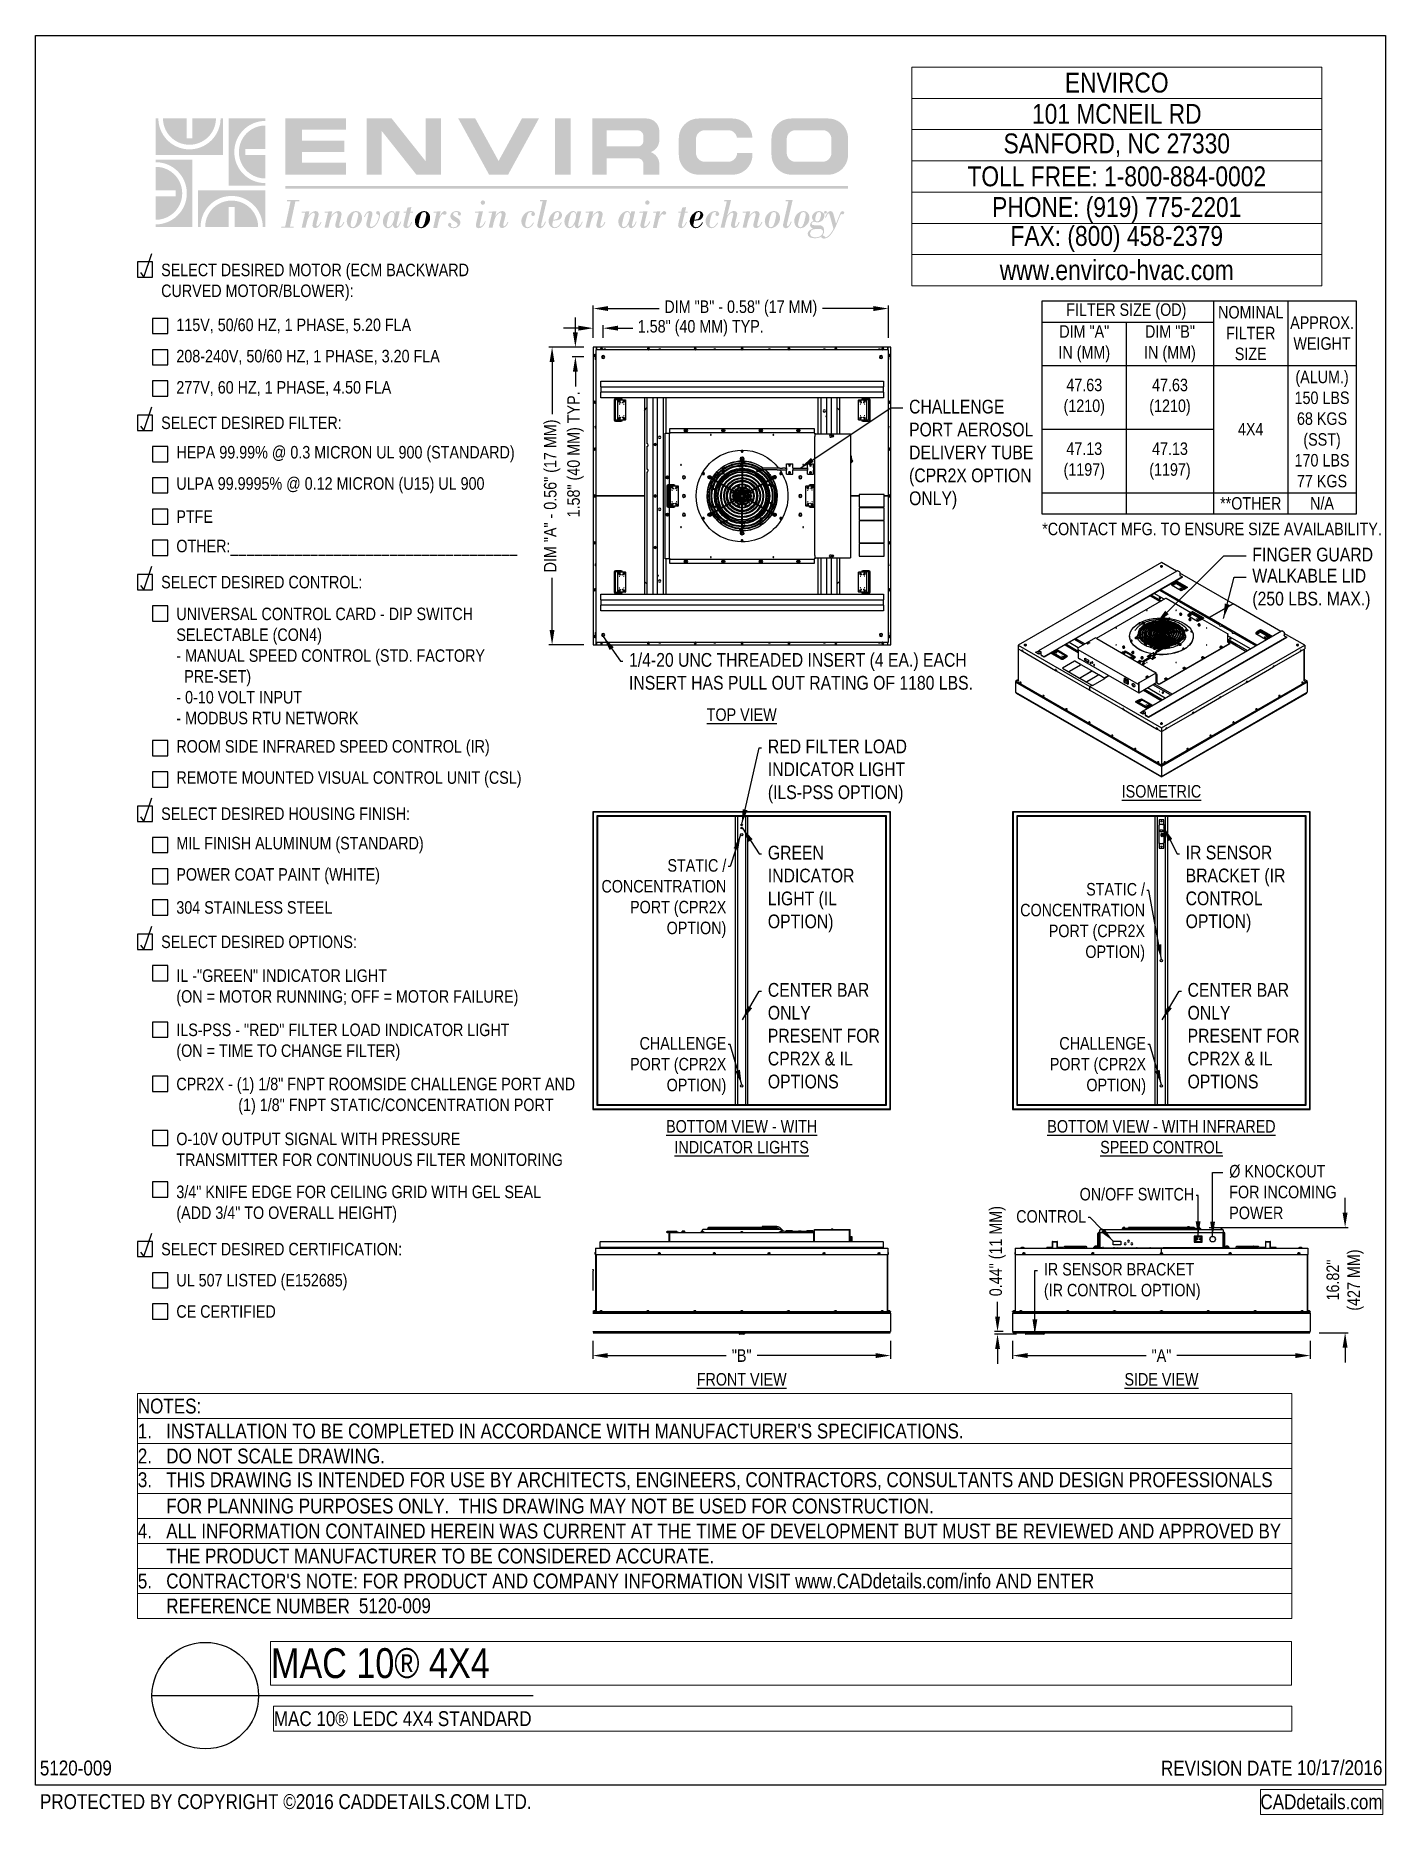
# Model space of a CAD drawing. Extents: x 0 to 216, y -5 to 280.
import ezdxf

# ---------------------------------------------------------------- set-up
doc = ezdxf.new("R2010")
doc.units = 0
doc.header["$LTSCALE"] = 10
doc.header["$MEASUREMENT"] = 0
doc.header["$PDMODE"] = 35
doc.layers.get('0').update_dxf_attribs({"linetype": 'CONTINUOUS'})
doc.layers.get('Defpoints').update_dxf_attribs({"linetype": 'CONTINUOUS'})
for name, color, linetype in [('5120-LOGO$0$CADdetails-2-FINELIGHT', 2, 'CONTINUOUS'), ('5120-LOGO$0$CADdetails-7-VERYFINE', 7, 'CONTINUOUS'), ('5120-LOGO$0$CADdetails-9-EXTRAFINE', 9, 'CONTINUOUS'), ('5120-LOGO$0$CADdetails-FRAME', 7, 'CONTINUOUS'), ('CADdetails-1-FINE', 1, 'CONTINUOUS'), ('CADdetails-11-VERYFINE', 11, 'CONTINUOUS'), ('CADdetails-15-FINE', 15, 'CONTINUOUS'), ('CADdetails-2-FINELIGHT', 2, 'CONTINUOUS'), ('CADdetails-7-FRAME', 7, 'CONTINUOUS'), ('CADdetails-7-VERYFINE', 7, 'CONTINUOUS'), ('CADdetails-9-EXTRAFINE', 9, 'CONTINUOUS')]:
    doc.layers.add(name, color=color, linetype=linetype)
doc.styles.add('5120-LOGO$0$CADdetails-DIMENSIONS', font='ARIALN.TTF', dxfattribs={"height": 2.38})
doc.styles.add('5120-LOGO$0$CADdetails-NOTES', font='ARIALN.TTF', dxfattribs={"height": 2.38})
doc.styles.add('CADdetails-DETAILTITLE', font='ARIALN.TTF', dxfattribs={"height": 4.77})
doc.styles.add('CADdetails-DIMENSIONS', font='ARIALN.TTF', dxfattribs={"height": 2})
doc.styles.add('CADdetails-NOTES', font='ARIALN.TTF', dxfattribs={"height": 2.38})
doc.dimstyles.new('CADdetails-LEADER', dxfattribs={"dimtxt": 2.38, "dimasz": 2.38, "dimexe": 0.5, "dimexo": 1.5, "dimgap": 1, "dimtad": 0, "dimzin": 0, "dimdsep": 46, "dimtxsty": 'CADdetails-DIMENSIONS', "dimcen": 1, "dimclrd": 256, "dimclre": 256, "dimclrt": 256, "dimadec": 0, "dimazin": 0, "dimtfac": 1, "dimtdec": 4, "dimtofl": 0, "dimtmove": 0, "dimatfit": 3, "dimfxl": 1, "dimtolj": 1, "dimtzin": 0, "dimarcsym": 0})

msp = doc.modelspace()

# ---------------------------------------------------------------- texts
at = {"layer": 'CADdetails-2-FINELIGHT', "char_height": 2, "attachment_point": 2, "style": 'CADdetails-NOTES'}
for s, width, insert in [('{\\LTOP VIEW}', 50.83803, (112.992, 172.325)), ('{\\LISOMETRIC}', 36.95397, (180.16, 160.055)), ('{\\LBOTTOM VIEW - WITH INDICATOR LIGHTS}', 36.95397, (112.992, 106.435)), ('{\\LBOTTOM VIEW - WITH INFRARED SPEED CONTROL}', 36.95397, (180.16, 106.435)), ('{\\LFRONT VIEW}', 50.83803, (112.992, 65.946)), ('{\\LSIDE VIEW}', 50.83803, (180.16, 65.946))]:
    msp.add_mtext_dynamic_manual_height_columns(s, width=width, gutter_width=11.9, heights=[0], dxfattribs=dict(at, insert=insert))
at = {"layer": 'CADdetails-7-VERYFINE'}
for s, insert, char_height, width, attachment_point, style in [('SELECT DESIRED MOTOR (ECM BACKWARD CURVED MOTOR/BLOWER): ', (20.097, 240.524), 2, 56.39069, 4, 'CADdetails-NOTES'), ('FILTER SIZE (OD)', (174.541, 235.836), 2, 24.92936, 5, 'CADdetails-NOTES'), ('NOMINAL FILTER SIZE', (194.445, 232.377), 2, 11.8774, 5, 'CADdetails-NOTES'), ('115V, 50/60 HZ, 1 PHASE, 5.20 FLA', (22.527, 233.517), 2, 68.9928, 4, 'CADdetails-NOTES'), ('DIM "A" \\PIN (MM)', (167.809, 230.677), 2, 13.46468, 5, 'CADdetails-NOTES'), ('DIM "B" \\PIN (MM)', (181.524, 230.677), 2, 13.96468, 5, 'CADdetails-NOTES'), ('APPROX.\\PWEIGHT', (205.857, 232.377), 2, 10.94658, 5, 'CADdetails-NOTES'), ('208-240V, 50/60 HZ, 1 PHASE, 3.20 FLA', (22.527, 228.517), 2, 66.60862, 4, 'CADdetails-NOTES'), ('47.63\\P(1210)', (167.809, 222.119), 2, 13.46468, 5, 'CADdetails-NOTES'), ('47.63\\P(1210)', (181.524, 222.119), 2, 13.96468, 5, 'CADdetails-NOTES'), ('(ALUM.) 150 LBS\\P68 KGS\\P(SST)\\P170 LBS\\P77 KGS', (205.857, 217.019), 2, 10.94658, 5, 'CADdetails-NOTES'), ('277V, 60 HZ, 1 PHASE, 4.50 FLA', (22.527, 223.517), 2, 56.39069, 4, 'CADdetails-NOTES'), ('CHALLENGE PORT AEROSOL DELIVERY TUBE (CPR2X OPTION ONLY)', (139.778, 221.716), 2.2, 21.29877, 1, 'CADdetails-DIMENSIONS'), ('SELECT DESIRED FILTER: ', (20.097, 218.017), 2, 56.39069, 4, 'CADdetails-NOTES'), ('4X4', (194.445, 217.019), 2, 11.8774, 5, 'CADdetails-NOTES'), ('HEPA 99.99% @ 0.3 MICRON UL 900 (STANDARD)', (22.527, 213.017), 2, 68.9928, 4, 'CADdetails-NOTES'), ('47.13\\P(1197)', (167.809, 211.919), 2, 13.46468, 5, 'CADdetails-NOTES'), ('47.13\\P(1197)', (181.524, 211.919), 2, 13.96468, 5, 'CADdetails-NOTES'), ('ULPA 99.9995% @ 0.12 MICRON (U15) UL 900', (22.527, 208.017), 2, 66.60862, 4, 'CADdetails-NOTES'), ('**OTHER', (194.445, 205.119), 2, 11.8774, 5, 'CADdetails-NOTES'), ('N/A', (205.857, 205.119), 2, 10.94658, 5, 'CADdetails-NOTES'), ('PTFE', (22.527, 203.017), 2, 56.39069, 4, 'CADdetails-NOTES'), ('OTHER:____________________________________', (22.527, 198.017), 2, 72.96644, 4, 'CADdetails-NOTES'), ('*CONTACT MFG. TO ENSURE SIZE AVAILABILITY.', (161.077, 202.041), 2, 56.00098, 1, 'CADdetails-DIMENSIONS'), ('FINGER GUARD', (194.705, 198.04), 2.2, 22.15951, 1, 'CADdetails-DIMENSIONS'), ('WALKABLE LID (250 LBS. MAX.)', (194.705, 194.657), 2.2, 22.15951, 1, 'CADdetails-DIMENSIONS'), ('SELECT DESIRED CONTROL: ', (20.097, 192.517), 2, 56.39069, 4, 'CADdetails-NOTES'), ('UNIVERSAL CONTROL CARD - DIP SWITCH SELECTABLE (CON4)\\P- MANUAL SPEED CONTROL (STD. FACTORY \\P  PRE-SET)\\P- 0-10 VOLT INPUT\\P- MODBUS RTU NETWORK', (22.527, 179.095), 2, 50.78267, 4, 'CADdetails-NOTES'), ('1/4-20 UNC THREADED INSERT (4 EA.) EACH INSERT HAS PULL OUT RATING OF 1180 LBS. ', (94.963, 181.183), 2.2, 57.81381, 1, 'CADdetails-DIMENSIONS'), ('ROOM SIDE INFRARED SPEED CONTROL (IR)', (22.527, 165.95), 2, 56.39069, 4, 'CADdetails-NOTES'), ('RED FILTER LOAD INDICATOR LIGHT (ILS-PSS OPTION)', (117.176, 167.342), 2.2, 29.66486, 1, 'CADdetails-DIMENSIONS'), ('REMOTE MOUNTED VISUAL CONTROL UNIT (CSL)', (22.527, 160.95), 2, 72.96644, 4, 'CADdetails-NOTES'), ('SELECT DESIRED HOUSING FINISH: ', (20.097, 155.45), 2, 56.39069, 4, 'CADdetails-NOTES'), ('MIL FINISH ALUMINUM (STANDARD)', (22.527, 150.45), 2, 68.9928, 4, 'CADdetails-NOTES'), ('STATIC / CONCENTRATION PORT (CPR2X OPTION)', (110.53, 148.19), 2, 18.57218, 3, 'CADdetails-DIMENSIONS'), ('GREEN INDICATOR LIGHT (IL OPTION)', (117.176, 150.337), 2.2, 18.87911, 1, 'CADdetails-DIMENSIONS'), ('IR SENSOR BRACKET (IR CONTROL OPTION)', (184.034, 150.352), 2.2, 19.1888, 1, 'CADdetails-DIMENSIONS'), ('POWER COAT PAINT (WHITE)', (22.527, 145.45), 2, 66.60862, 4, 'CADdetails-NOTES'), ('STATIC / CONCENTRATION PORT (CPR2X OPTION)', (177.534, 144.378), 2, 18.57218, 3, 'CADdetails-DIMENSIONS'), ('304 STAINLESS STEEL', (22.527, 140.45), 2, 82.70025, 4, 'CADdetails-NOTES'), ('SELECT DESIRED OPTIONS: ', (20.097, 134.95), 2, 56.39069, 4, 'CADdetails-NOTES'), ('IL -"GREEN" INDICATOR LIGHT\\P(ON = MOTOR RUNNING; OFF = MOTOR FAILURE)', (22.527, 127.589), 2, 65.71578, 4, 'CADdetails-NOTES'), ('CENTER BAR ONLY PRESENT FOR CPR2X & IL OPTIONS', (117.176, 128.374), 2.2, 18.87911, 1, 'CADdetails-DIMENSIONS'), ('CENTER BAR ONLY PRESENT FOR CPR2X & IL OPTIONS', (184.344, 128.374), 2.2, 18.87911, 1, 'CADdetails-DIMENSIONS'), ('ILS-PSS - "RED" FILTER LOAD INDICATOR LIGHT\\P(ON = TIME TO CHANGE FILTER)', (22.527, 118.91), 2, 65.71578, 4, 'CADdetails-NOTES'), ('CHALLENGE PORT (CPR2X OPTION)', (110.53, 119.721), 2, 18.57218, 3, 'CADdetails-DIMENSIONS'), ('CHALLENGE PORT (CPR2X OPTION)', (177.698, 119.721), 2, 18.57218, 3, 'CADdetails-DIMENSIONS'), ('CPR2X - (1) 1/8" FNPT ROOMSIDE CHALLENGE PORT AND\\P^I   (1) 1/8" FNPT STATIC/CONCENTRATION PORT', (22.527, 110.244), 2, 93.14128, 4, 'CADdetails-NOTES'), ('O-10V OUTPUT SIGNAL WITH PRESSURE TRANSMITTER FOR CONTINUOUS FILTER MONITORING', (22.527, 101.741), 2, 61.95355, 4, 'CADdetails-NOTES'), ('Ø KNOCKOUT FOR INCOMING POWER', (191.009, 99.255), 2, 20.34603, 1, 'CADdetails-DIMENSIONS'), ('3/4" KNIFE EDGE FOR CEILING GRID WITH GEL SEAL (ADD 3/4" TO OVERALL HEIGHT)', (22.527, 92.973), 2, 62.60062, 4, 'CADdetails-NOTES'), ('ON/OFF SWITCH', (185.399, 95.574), 2, 26.67089, 3, 'CADdetails-DIMENSIONS'), ('CONTROL', (168.121, 92.016), 2, 36.90434, 3, 'CADdetails-DIMENSIONS'), ('SELECT DESIRED CERTIFICATION:', (20.097, 85.77), 2, 56.39069, 4, 'CADdetails-NOTES'), ('IR SENSOR BRACKET (IR CONTROL OPTION)', (161.353, 83.56), 2, 27.08111, 1, 'CADdetails-DIMENSIONS'), ('UL 507 LISTED (E152685)', (22.527, 80.512), 2, 68.9928, 4, 'CADdetails-NOTES'), ('CE CERTIFIED ', (22.527, 75.789), 2, 66.60862, 4, 'CADdetails-NOTES')]:
    msp.add_mtext(s, dxfattribs=dict(at, insert=insert, char_height=char_height, width=width, attachment_point=attachment_point, style=style))

# ---------------------------------------------------------------- blocks, each defined once
blk = doc.blocks.new('*T1')
at = {"layer": 'Defpoints', "color": 8, "linetype": 'ByBlock', "lineweight": 0, "transparency": 16777216}
for p, q in [((0, 0), (162.95, 0)), ((0, 0), (0, -4)), ((162.95, 0), (162.95, -4)), ((0, -4), (162.95, -4))]:
    blk.add_line(p, q, dxfattribs=at)
at = {"layer": 'CADdetails-1-FINE', "transparency": 16777216, "insert": (0.06, -2), "char_height": 2.38, "width": 162.8336, "attachment_point": 4, "style": 'CADdetails-NOTES'}
blk.add_mtext('MAC 10® LEDC 4X4 STANDARD', dxfattribs=at)
blk = doc.blocks.new('*T2')
at = {"layer": 'Defpoints', "color": 8, "linetype": 'ByBlock', "lineweight": 0, "transparency": 16777216}
for p, q in [((0, 0), (163.34, 0)), ((0, 0), (0, -7)), ((163.34, 0), (163.34, -7)), ((0, -7), (163.34, -7))]:
    blk.add_line(p, q, dxfattribs=at)
at = {"layer": 'CADdetails-2-FINELIGHT', "transparency": 16777216, "insert": (0.06, -3.5), "char_height": 4.77, "width": 163.225, "attachment_point": 4, "style": 'CADdetails-DETAILTITLE'}
blk.add_mtext('MAC 10® 4X4', dxfattribs=at)
blk = doc.blocks.new('*T12')
at = {"layer": 'Defpoints', "color": 8, "linetype": 'ByBlock', "lineweight": 0, "transparency": 16777216}
for p, q in [((0, 0), (65.57, 0)), ((0, 0), (0, -35)), ((65.57, 0), (65.57, -35)), ((0, -5), (65.57, -5)), ((0, -10), (65.57, -10)), ((0, -15), (65.57, -15)), ((0, -20), (65.57, -20)), ((0, -25), (65.57, -25)), ((0, -30), (65.57, -30)), ((0, -35), (65.57, -35))]:
    blk.add_line(p, q, dxfattribs=at)
at = {"layer": '5120-LOGO$0$CADdetails-2-FINELIGHT', "transparency": 16777216, "char_height": 3.18, "width": 65.4473, "style": '5120-LOGO$0$CADdetails-NOTES'}
for s, insert, attachment_point in [('ENVIRCO', (32.78, -2.5), 5), ('101 MCNEIL RD', (32.78, -7.5), 5), ('SANFORD, NC 27330', (32.78, -12.5), 5), ('TOLL FREE: 1-800-884-0002', (32.78, -17.5), 5), ('PHONE: (919) 775-2201', (32.78, -24.94), 8), ('FAX: (800) 458-2379', (32.78, -27.5), 5), ('www.envirco-hvac.com', (32.78, -32.5), 5)]:
    blk.add_mtext(s, dxfattribs=dict(at, insert=insert, attachment_point=attachment_point))
blk = doc.blocks.new('*T13')
at = {"layer": 'Defpoints', "color": 8, "linetype": 'ByBlock', "lineweight": 0, "transparency": 16777216}
for p, q in [((0, 0), (19.6, 0)), ((0, 0), (0, -4)), ((19.6, 0), (19.6, -4)), ((0, -4), (19.6, -4))]:
    blk.add_line(p, q, dxfattribs=at)
at = {"layer": '5120-LOGO$0$CADdetails-7-VERYFINE', "transparency": 16777216, "insert": (19.54, -2), "char_height": 2.38, "width": 19.4793, "attachment_point": 6, "style": '5120-LOGO$0$CADdetails-NOTES'}
blk.add_mtext('CADdetails.com', dxfattribs=at)
blk = doc.blocks.new('*T14')
at = {"layer": 'Defpoints', "color": 8, "linetype": 'ByBlock', "lineweight": 0, "transparency": 16777216}
for p, q in [((0, 0), (184.71, 0)), ((0, 0), (0, -36)), ((184.71, 0), (184.71, -36)), ((0, -4), (184.71, -4)), ((0, -8), (184.71, -8)), ((0, -12), (184.71, -12)), ((0, -16), (184.71, -16)), ((0, -20), (184.71, -20)), ((0, -24), (184.71, -24)), ((0, -28), (184.71, -28)), ((0, -32), (184.71, -32)), ((0, -36), (184.71, -36))]:
    blk.add_line(p, q, dxfattribs=at)
at = {"layer": '5120-LOGO$0$CADdetails-7-VERYFINE', "transparency": 16777216, "char_height": 2.38, "width": 184.5948, "attachment_point": 4, "style": '5120-LOGO$0$CADdetails-NOTES'}
for s, insert in [('NOTES:', (0.06, -2)), ("1.   INSTALLATION TO BE COMPLETED IN ACCORDANCE WITH MANUFACTURER'S SPECIFICATIONS.", (0.06, -6)), ('2.   DO NOT SCALE DRAWING.', (0.06, -10)), ('3.   THIS DRAWING IS INTENDED FOR USE BY ARCHITECTS, ENGINEERS, CONTRACTORS, CONSULTANTS AND DESIGN PROFESSIONALS', (0.06, -14)), ('      FOR PLANNING PURPOSES ONLY.  THIS DRAWING MAY NOT BE USED FOR CONSTRUCTION.', (0.06, -18)), ('4.   ALL INFORMATION CONTAINED HEREIN WAS CURRENT AT THE TIME OF DEVELOPMENT BUT MUST BE REVIEWED AND APPROVED BY', (0.06, -22)), ('      THE PRODUCT MANUFACTURER TO BE CONSIDERED ACCURATE.', (0.06, -26)), ("5.   CONTRACTOR'S NOTE: FOR PRODUCT AND COMPANY INFORMATION VISIT www.CADdetails.com/info AND ENTER", (0.06, -30)), ('      REFERENCE NUMBER', (0.06, -34))]:
    blk.add_mtext(s, dxfattribs=dict(at, insert=insert))
blk = doc.blocks.new('5120-LOGO')
at = {"layer": '5120-LOGO$0$CADdetails-9-EXTRAFINE'}
h = blk.add_hatch(color=256, dxfattribs=at)
h.dxf.hatch_style = 1
h.set_gradient(color1=(0, 113, 143), color2=(0, 113, 143), tint=1)
edge = h.paths.add_edge_path()
edge.add_spline(control_points=[(26.4, 249.37), (26.4, 254.33), (31.37, 254.33), (36.35, 254.33), (36.35, 249.37)], knot_values=[0, 0, 0, 1.570796, 1.570796, 3.141593, 3.141593, 3.141593], weights=[1, 0.707107, 1, 0.707107, 1], degree=2, periodic=0)
edge.add_spline(control_points=[(36.35, 249.37), (36.56, 249.37), (36.76, 249.37)], knot_values=[3.141593, 3.141593, 3.141593, 4.141593, 4.141593, 4.141593], weights=[1, 1, 1], degree=2, periodic=0)
edge.add_spline(control_points=[(36.76, 249.37), (36.76, 252.29), (36.76, 255.22)], knot_values=[4.141593, 4.141593, 4.141593, 5.141593, 5.141593, 5.141593], weights=[1, 1, 1], degree=2, periodic=0)
edge.add_spline(control_points=[(36.76, 255.22), (31.37, 255.22), (25.98, 255.22)], knot_values=[5.141593, 5.141593, 5.141593, 6.141593, 6.141593, 6.141593], weights=[1, 1, 1], degree=2, periodic=0)
edge.add_spline(control_points=[(25.98, 255.22), (25.98, 252.29), (25.98, 249.37)], knot_values=[6.141593, 6.141593, 6.141593, 7.141593, 7.141593, 7.141593], weights=[1, 1, 1], degree=2, periodic=0)
edge.add_spline(control_points=[(25.98, 249.37), (26.19, 249.37), (26.4, 249.37)], knot_values=[7.141593, 7.141593, 7.141593, 8.141593, 8.141593, 8.141593], weights=[1, 1, 1], degree=2, periodic=0)
edge = h.paths.add_edge_path(flags=17)
edge.add_spline(control_points=[(30.9, 252.55), (31.37, 252.55), (31.85, 252.55)], knot_values=[2, 2, 2, 3, 3, 3], weights=[1, 1, 1], degree=2, periodic=0)
edge.add_spline(control_points=[(31.85, 252.55), (31.85, 250.96), (31.85, 249.37)], knot_values=[1, 1, 1, 2, 2, 2], weights=[1, 1, 1], degree=2, periodic=0)
edge.add_spline(control_points=[(31.85, 249.37), (33.73, 249.37), (35.61, 249.37)], knot_values=[0, 0, 0, 1, 1, 1], weights=[1, 1, 1], degree=2, periodic=0)
edge.add_spline(control_points=[(35.61, 249.37), (35.61, 253.59), (31.37, 253.59), (27.14, 253.59), (27.14, 249.37)], knot_values=[5, 5, 5, 6.570796, 6.570796, 8.141593, 8.141593, 8.141593], weights=[1, 0.707107, 1, 0.707107, 1], degree=2, periodic=0)
edge.add_spline(control_points=[(27.14, 249.37), (29.02, 249.37), (30.9, 249.37)], knot_values=[4, 4, 4, 5, 5, 5], weights=[1, 1, 1], degree=2, periodic=0)
edge.add_spline(control_points=[(30.9, 249.37), (30.9, 250.96), (30.9, 252.55)], knot_values=[3, 3, 3, 4, 4, 4], weights=[1, 1, 1], degree=2, periodic=0)
edge = h.paths.add_edge_path()
edge.add_spline(control_points=[(25.09, 249.37), (25.09, 254.76), (25.09, 260.15)], knot_values=[5.141593, 5.141593, 5.141593, 6.141593, 6.141593, 6.141593], weights=[1, 1, 1], degree=2, periodic=0)
edge.add_spline(control_points=[(25.09, 260.15), (22.16, 260.15), (19.23, 260.15)], knot_values=[6.141593, 6.141593, 6.141593, 7.141593, 7.141593, 7.141593], weights=[1, 1, 1], degree=2, periodic=0)
edge.add_spline(control_points=[(19.23, 260.15), (19.23, 259.94), (19.23, 259.73)], knot_values=[7.141593, 7.141593, 7.141593, 8.141593, 8.141593, 8.141593], weights=[1, 1, 1], degree=2, periodic=0)
edge.add_spline(control_points=[(19.23, 259.73), (24.2, 259.73), (24.2, 254.76), (24.2, 249.78), (19.23, 249.78)], knot_values=[0, 0, 0, 1.570796, 1.570796, 3.141593, 3.141593, 3.141593], weights=[1, 0.707107, 1, 0.707107, 1], degree=2, periodic=0)
edge.add_spline(control_points=[(19.23, 249.78), (19.23, 249.57), (19.23, 249.37)], knot_values=[3.141593, 3.141593, 3.141593, 4.141593, 4.141593, 4.141593], weights=[1, 1, 1], degree=2, periodic=0)
edge.add_spline(control_points=[(19.23, 249.37), (22.16, 249.37), (25.09, 249.37)], knot_values=[4.141593, 4.141593, 4.141593, 5.141593, 5.141593, 5.141593], weights=[1, 1, 1], degree=2, periodic=0)
edge = h.paths.add_edge_path(flags=17)
edge.add_spline(control_points=[(19.23, 250.52), (23.46, 250.52), (23.46, 254.76), (23.46, 258.99), (19.23, 258.99)], knot_values=[5, 5, 5, 6.570796, 6.570796, 8.141593, 8.141593, 8.141593], weights=[1, 0.707107, 1, 0.707107, 1], degree=2, periodic=0)
edge.add_spline(control_points=[(19.23, 258.99), (19.23, 257.11), (19.23, 255.23)], knot_values=[4, 4, 4, 5, 5, 5], weights=[1, 1, 1], degree=2, periodic=0)
edge.add_spline(control_points=[(19.23, 255.23), (20.83, 255.23), (22.42, 255.23)], knot_values=[3, 3, 3, 4, 4, 4], weights=[1, 1, 1], degree=2, periodic=0)
edge.add_spline(control_points=[(22.42, 255.23), (22.42, 254.76), (22.42, 254.28)], knot_values=[2, 2, 2, 3, 3, 3], weights=[1, 1, 1], degree=2, periodic=0)
edge.add_spline(control_points=[(22.42, 254.28), (20.83, 254.28), (19.23, 254.28)], knot_values=[1, 1, 1, 2, 2, 2], weights=[1, 1, 1], degree=2, periodic=0)
edge.add_spline(control_points=[(19.23, 254.28), (19.23, 252.4), (19.23, 250.52)], knot_values=[0, 0, 0, 1, 1, 1], weights=[1, 1, 1], degree=2, periodic=0)
edge = h.paths.add_edge_path()
edge.add_spline(control_points=[(29.6, 266.76), (29.6, 261.79), (24.62, 261.79), (19.65, 261.79), (19.65, 266.76)], knot_values=[0, 0, 0, 1.570796, 1.570796, 3.141593, 3.141593, 3.141593], weights=[1, 0.707107, 1, 0.707107, 1], degree=2, periodic=0)
edge.add_spline(control_points=[(19.65, 266.76), (19.44, 266.76), (19.23, 266.76)], knot_values=[7.141593, 7.141593, 7.141593, 8.141593, 8.141593, 8.141593], weights=[1, 1, 1], degree=2, periodic=0)
edge.add_spline(control_points=[(19.23, 266.76), (19.23, 263.83), (19.23, 260.9)], knot_values=[6.141593, 6.141593, 6.141593, 7.141593, 7.141593, 7.141593], weights=[1, 1, 1], degree=2, periodic=0)
edge.add_spline(control_points=[(19.23, 260.9), (24.62, 260.9), (30.01, 260.9)], knot_values=[5.141593, 5.141593, 5.141593, 6.141593, 6.141593, 6.141593], weights=[1, 1, 1], degree=2, periodic=0)
edge.add_spline(control_points=[(30.01, 260.9), (30.01, 263.83), (30.01, 266.76)], knot_values=[4.141593, 4.141593, 4.141593, 5.141593, 5.141593, 5.141593], weights=[1, 1, 1], degree=2, periodic=0)
edge.add_spline(control_points=[(30.01, 266.76), (29.81, 266.76), (29.6, 266.76)], knot_values=[3.141593, 3.141593, 3.141593, 4.141593, 4.141593, 4.141593], weights=[1, 1, 1], degree=2, periodic=0)
edge = h.paths.add_edge_path(flags=17)
edge.add_spline(control_points=[(24.15, 263.57), (24.15, 265.16), (24.15, 266.76)], knot_values=[3, 3, 3, 4, 4, 4], weights=[1, 1, 1], degree=2, periodic=0)
edge.add_spline(control_points=[(24.15, 266.76), (22.27, 266.76), (20.39, 266.76)], knot_values=[4, 4, 4, 5, 5, 5], weights=[1, 1, 1], degree=2, periodic=0)
edge.add_spline(control_points=[(20.39, 266.76), (20.39, 262.53), (24.62, 262.53), (28.86, 262.53), (28.86, 266.76)], knot_values=[5, 5, 5, 6.570796, 6.570796, 8.141593, 8.141593, 8.141593], weights=[1, 0.707107, 1, 0.707107, 1], degree=2, periodic=0)
edge.add_spline(control_points=[(28.86, 266.76), (26.98, 266.76), (25.1, 266.76)], knot_values=[0, 0, 0, 1, 1, 1], weights=[1, 1, 1], degree=2, periodic=0)
edge.add_spline(control_points=[(25.1, 266.76), (25.1, 265.16), (25.1, 263.57)], knot_values=[1, 1, 1, 2, 2, 2], weights=[1, 1, 1], degree=2, periodic=0)
edge.add_spline(control_points=[(25.1, 263.57), (24.62, 263.57), (24.15, 263.57)], knot_values=[2, 2, 2, 3, 3, 3], weights=[1, 1, 1], degree=2, periodic=0)
edge = h.paths.add_edge_path()
edge.add_spline(control_points=[(36.76, 256.39), (31.8, 256.39), (31.8, 261.36), (31.8, 266.34), (36.76, 266.34)], knot_values=[0, 0, 0, 1.570796, 1.570796, 3.141593, 3.141593, 3.141593], weights=[1, 0.707107, 1, 0.707107, 1], degree=2, periodic=0)
edge.add_spline(control_points=[(36.76, 266.34), (36.76, 266.55), (36.76, 266.76)], knot_values=[7.141593, 7.141593, 7.141593, 8.141593, 8.141593, 8.141593], weights=[1, 1, 1], degree=2, periodic=0)
edge.add_spline(control_points=[(36.76, 266.76), (33.84, 266.76), (30.91, 266.76)], knot_values=[6.141593, 6.141593, 6.141593, 7.141593, 7.141593, 7.141593], weights=[1, 1, 1], degree=2, periodic=0)
edge.add_spline(control_points=[(30.91, 266.76), (30.91, 261.36), (30.91, 255.97)], knot_values=[5.141593, 5.141593, 5.141593, 6.141593, 6.141593, 6.141593], weights=[1, 1, 1], degree=2, periodic=0)
edge.add_spline(control_points=[(30.91, 255.97), (33.84, 255.97), (36.76, 255.97)], knot_values=[4.141593, 4.141593, 4.141593, 5.141593, 5.141593, 5.141593], weights=[1, 1, 1], degree=2, periodic=0)
edge.add_spline(control_points=[(36.76, 255.97), (36.76, 256.18), (36.76, 256.39)], knot_values=[3.141593, 3.141593, 3.141593, 4.141593, 4.141593, 4.141593], weights=[1, 1, 1], degree=2, periodic=0)
edge = h.paths.add_edge_path(flags=17)
edge.add_spline(control_points=[(36.76, 261.84), (36.76, 263.72), (36.76, 265.6)], knot_values=[4, 4, 4, 5, 5, 5], weights=[1, 1, 1], degree=2, periodic=0)
edge.add_spline(control_points=[(36.76, 265.6), (32.54, 265.6), (32.54, 261.36), (32.54, 257.13), (36.76, 257.13)], knot_values=[5, 5, 5, 6.570796, 6.570796, 8.141593, 8.141593, 8.141593], weights=[1, 0.707107, 1, 0.707107, 1], degree=2, periodic=0)
edge.add_spline(control_points=[(36.76, 257.13), (36.76, 259.01), (36.76, 260.89)], knot_values=[0, 0, 0, 1, 1, 1], weights=[1, 1, 1], degree=2, periodic=0)
edge.add_spline(control_points=[(36.76, 260.89), (35.17, 260.89), (33.58, 260.89)], knot_values=[1, 1, 1, 2, 2, 2], weights=[1, 1, 1], degree=2, periodic=0)
edge.add_spline(control_points=[(33.58, 260.89), (33.58, 261.36), (33.58, 261.84)], knot_values=[2, 2, 2, 3, 3, 3], weights=[1, 1, 1], degree=2, periodic=0)
edge.add_spline(control_points=[(33.58, 261.84), (35.17, 261.84), (36.76, 261.84)], knot_values=[3, 3, 3, 4, 4, 4], weights=[1, 1, 1], degree=2, periodic=0)
h = blk.add_hatch(color=256, dxfattribs=at)
h.dxf.hatch_style = 1
h.set_gradient(color1=(35, 31, 32), color2=(35, 31, 32), tint=1)
h.paths.add_polyline_path([(114.37, 251.89), (114.33, 251.89), (114, 251.85), (113.61, 251.84), (113.16, 251.84), (113.13, 251.67), (113.69, 251.67), (113.13, 249.25), (113.75, 249.25), (113.94, 250.08), (114.05, 250.48), (114.19, 250.84), (114.35, 251.13), (114.52, 251.34), (114.81, 251.57), (115.07, 251.67), (115.25, 251.45), (115.22, 251.27), (115.2, 251.16), (114.92, 250.06), (114.89, 249.95), (114.85, 249.62), (114.85, 249.56), (114.98, 249.28), (115.3, 249.2), (115.54, 249.24), (115.86, 249.44), (115.96, 249.54), (116.15, 249.82), (116.32, 250.19), (116.17, 250.19), (115.99, 249.83), (115.78, 249.56), (115.57, 249.47), (115.46, 249.63), (115.51, 249.91), (115.81, 251.13), (115.87, 251.44), (115.86, 251.48), (115.72, 251.79), (115.69, 251.82), (115.36, 251.92), (115.34, 251.92), (115.06, 251.86), (114.77, 251.72), (114.49, 251.49), (114.22, 251.16), (114.2, 251.18)])
h.paths.add_polyline_path([(121.15, 253.71), (120.79, 253.68), (120.5, 253.66), (120.05, 253.66), (120.02, 253.49), (120.47, 253.49), (119.64, 249.89), (119.59, 249.6), (119.59, 249.59), (119.72, 249.28), (120.02, 249.17), (120.17, 249.18), (120.41, 249.29), (120.64, 249.5), (120.83, 249.81), (121.01, 250.23), (120.86, 250.23), (120.69, 249.84), (120.49, 249.57), (120.29, 249.47), (120.21, 249.59), (120.26, 249.89)])
h.paths.add_polyline_path([(127.71, 251.28), (127.63, 251.55), (127.48, 251.8), (127.2, 251.92), (127.02, 251.88), (126.73, 251.65), (126.63, 251.53), (126.47, 251.24), (126.33, 250.85), (126.47, 250.85), (126.56, 251.08), (126.74, 251.43), (126.9, 251.55), (127.01, 251.47), (127.01, 251.46), (127.12, 251.1), (127.68, 249.09), (127.51, 248.77), (127.3, 248.44), (127.1, 248.17), (126.91, 247.98), (126.66, 247.8), (126.4, 247.69), (126.27, 247.83), (126.24, 247.89), (125.96, 248.04), (125.91, 248.02), (126, 248.12), (126.15, 248.43), (126.19, 248.78), (126.18, 248.99), (126.06, 249.31), (126, 249.4), (125.72, 249.59), (125.61, 249.62), (125.29, 249.64), (124.81, 249.65), (124.6, 249.65), (124.3, 249.71), (124.18, 249.9), (124.24, 250.05), (124.56, 250.26), (124.73, 250.16), (125.08, 250.1), (125.24, 250.11), (125.57, 250.2), (125.87, 250.4), (125.99, 250.52), (126.16, 250.81), (126.22, 251.16), (126.2, 251.45), (126.28, 251.66), (126.31, 251.63), (126.36, 251.55), (126.47, 251.49), (126.63, 251.7), (126.56, 251.88), (126.41, 251.94), (126.19, 251.83), (126.18, 251.82), (126.1, 251.47), (126.09, 251.47), (125.95, 251.67), (125.68, 251.86), (125.34, 251.92), (125.22, 251.91), (124.89, 251.82), (124.59, 251.63), (124.5, 251.54), (124.31, 251.25), (124.24, 250.92), (124.29, 250.65), (124.48, 250.35), (124.23, 250.22), (124.01, 249.98), (123.94, 249.68), (123.95, 249.59), (124.08, 249.31), (124.39, 249.1), (125.17, 249.06), (125.38, 249.05), (125.69, 249.02), (125.92, 248.87), (126.02, 248.59), (125.93, 248.28), (125.69, 247.99), (125.47, 247.85), (125.15, 247.74), (124.75, 247.71), (124.46, 247.74), (124.16, 247.86), (124.03, 247.97), (123.93, 248.3), (123.96, 248.48), (124.14, 248.81), (124.15, 248.83), (124.36, 248.95), (124.7, 249.03), (125.17, 249.06), (124.39, 249.1), (124.1, 248.98), (123.79, 248.78), (123.61, 248.54), (123.55, 248.27), (123.61, 248.02), (123.85, 247.76), (123.98, 247.69), (124.31, 247.59), (124.71, 247.56), (124.83, 247.56), (125.21, 247.61), (125.53, 247.72), (125.73, 247.86), (125.72, 247.82), (125.82, 247.61), (126.12, 247.51), (126.17, 247.51), (126.49, 247.57), (126.78, 247.7), (127.06, 247.93), (127.32, 248.23), (127.42, 248.38), (127.63, 248.7), (127.82, 249.01), (127.98, 249.32), (128.12, 249.63), (128.09, 249.9)])
h.paths.add_polyline_path([(125.66, 251.1), (125.55, 250.71), (125.54, 250.66), (125.35, 250.35), (125.08, 250.25), (124.87, 250.31), (124.76, 250.6), (124.79, 250.86), (124.9, 251.28), (124.93, 251.38), (125.11, 251.67), (125.38, 251.77), (125.62, 251.67), (125.69, 251.44), (125.69, 251.42)], flags=16)
h.paths.add_polyline_path([(129.4, 251.67), (129.39, 251.76), (129.14, 251.92), (128.87, 251.77), (128.8, 251.65), (128.66, 251.34), (128.47, 250.88), (128.31, 250.47), (128.18, 250.12), (128.1, 249.9), (128.09, 249.9), (128.12, 249.63), (128.69, 251.05), (128.8, 251.3), (128.99, 251.47), (129.07, 251.44), (129.18, 251.39), (129.33, 251.47)])
h.paths.add_polyline_path([(104.37, 251.84), (103.94, 251.84), (104.1, 252.57), (103.83, 252.51), (103.46, 252.47), (103.32, 251.84), (102.87, 251.84), (102.84, 251.67), (103.27, 251.67), (102.9, 250.12), (102.87, 249.96), (102.82, 249.64), (102.83, 249.51), (102.98, 249.26), (103.29, 249.17), (103.53, 249.21), (103.83, 249.43), (103.91, 249.52), (104.09, 249.81), (104.24, 250.18), (104.1, 250.18), (103.9, 249.75), (103.7, 249.48), (103.52, 249.39), (103.41, 249.52), (103.46, 249.82), (103.9, 251.67), (104.33, 251.67)])
h.paths.add_polyline_path([(108.21, 251.38), (108.34, 251.59), (108.4, 251.65), (108.72, 251.77), (108.92, 251.72), (108.89, 251.65), (108.78, 251.41), (108.88, 251.19), (109.09, 251.1), (109.31, 251.2), (109.41, 251.46), (109.41, 251.48), (109.23, 251.78), (109.15, 251.84), (108.8, 251.92), (108.57, 251.9), (108.24, 251.82), (107.95, 251.65), (107.67, 251.4), (107.56, 251.26), (107.37, 250.95), (107.25, 250.63), (107.21, 250.29), (107.22, 250.16), (107.3, 249.82), (107.47, 249.51), (107.53, 249.43), (107.81, 249.24), (108.15, 249.17), (108.25, 249.18), (108.53, 249.25), (108.79, 249.43), (109.03, 249.69), (109.24, 250.06), (109.09, 250.06), (108.97, 249.87), (108.72, 249.56), (108.47, 249.38), (108.21, 249.32), (107.93, 249.45), (107.83, 249.78), (107.84, 249.89), (107.89, 250.21), (108, 250.69), (108.09, 251.03)])
h.paths.add_polyline_path([(110.73, 251.04), (110.84, 251.21), (111.11, 251.48), (111.21, 251.56), (111.5, 251.69), (111.67, 251.47), (111.61, 251.16), (111.34, 250.06), (111.32, 250), (111.28, 249.65), (111.28, 249.56), (111.42, 249.28), (111.73, 249.2), (111.82, 249.2), (112.09, 249.29), (112.32, 249.48), (112.51, 249.77), (112.67, 250.18), (112.5, 250.18), (112.37, 249.86), (112.18, 249.56), (112, 249.46), (111.89, 249.64), (111.95, 249.99), (112.21, 251.05), (112.22, 251.09), (112.28, 251.44), (112.27, 251.59), (112.11, 251.84), (111.8, 251.92), (111.55, 251.89), (111.25, 251.76), (110.98, 251.54), (110.71, 251.23), (110.69, 251.25), (111.3, 253.71), (110.99, 253.68), (110.63, 253.66), (110.21, 253.66), (110.17, 253.49), (110.62, 253.49), (109.62, 249.25), (110.24, 249.25), (110.52, 250.43), (110.61, 250.73)])
h.paths.add_polyline_path([(95.94, 251.86), (95.31, 251.86), (95.22, 251.43), (95.21, 251.43), (95.16, 251.58), (94.98, 251.84), (94.67, 251.92), (94.63, 251.92), (94.33, 251.85), (94.02, 251.68), (93.72, 251.4), (93.55, 251.2), (93.39, 250.89), (93.28, 250.56), (93.25, 250.21), (93.25, 250.13), (93.32, 249.77), (93.48, 249.47), (93.72, 249.25), (94.03, 249.17), (94.08, 249.17), (94.39, 249.25), (94.64, 249.45), (94.85, 249.78), (94.86, 249.78), (94.9, 249.54), (95.04, 249.26), (95.3, 249.17), (95.46, 249.2), (95.77, 249.42), (95.86, 249.53), (96.03, 249.82), (96.18, 250.2), (96.05, 250.2), (95.92, 249.91), (95.76, 249.64), (95.53, 249.45), (95.43, 249.59), (95.43, 249.62), (95.49, 249.98)])
h.paths.add_polyline_path([(94.88, 250.15), (94.84, 250.04), (94.64, 249.69), (94.46, 249.48), (94.41, 249.45), (94.09, 249.34), (93.96, 249.37), (93.84, 249.66), (93.85, 249.79), (93.91, 250.12), (94.02, 250.61), (94.12, 251), (94.23, 251.35), (94.34, 251.57), (94.39, 251.64), (94.7, 251.77), (94.72, 251.77), (95.01, 251.6), (95.04, 251.53), (95.11, 251.17), (95.09, 250.85), (95.01, 250.5)], flags=16)
h.paths.add_polyline_path([(97.92, 251.9), (97.77, 251.88), (97.41, 251.85), (97.04, 251.84), (96.66, 251.84), (96.62, 251.67), (97.24, 251.67), (96.88, 250.17), (96.81, 249.91), (96.78, 249.62), (96.78, 249.54), (96.91, 249.26), (97.21, 249.17), (97.24, 249.17), (97.52, 249.22), (97.77, 249.36), (98, 249.58), (98.21, 249.9), (98.39, 250.29), (98.24, 250.29), (98.22, 250.25), (98.04, 249.9), (97.85, 249.64), (97.78, 249.58), (97.5, 249.43), (97.38, 249.54), (97.43, 249.87)])
h.paths.add_polyline_path([(98.26, 253.28), (98.16, 253.53), (97.9, 253.64), (97.64, 253.53), (97.53, 253.28), (97.64, 253.02), (97.9, 252.91), (98.15, 253.02)])
h.paths.add_polyline_path([(99.97, 251.88), (99.66, 251.85), (99.26, 251.84), (98.85, 251.84), (98.81, 251.67), (99.32, 251.67), (98.78, 249.22), (99.4, 249.22), (99.61, 250.12), (99.7, 250.51), (99.8, 250.8), (99.86, 250.92), (100.05, 251.24), (100.28, 251.47), (100.38, 251.39), (100.6, 251.31), (100.83, 251.39), (100.92, 251.61), (100.83, 251.83), (100.6, 251.92), (100.48, 251.9), (100.26, 251.75), (100.04, 251.47), (99.79, 251.05), (99.78, 251.07)])
h.paths.add_polyline_path([(89.07, 250.84), (89.23, 251.13), (89.4, 251.34), (89.7, 251.57), (89.95, 251.67), (90.13, 251.45), (90.11, 251.27), (90.08, 251.16), (89.81, 250.06), (89.78, 249.95), (89.73, 249.62), (89.74, 249.56), (89.87, 249.28), (90.18, 249.2), (90.43, 249.24), (90.74, 249.44), (90.85, 249.54), (91.04, 249.82), (91.21, 250.19), (91.05, 250.19), (90.88, 249.83), (90.66, 249.56), (90.46, 249.47), (90.35, 249.63), (90.4, 249.91), (90.7, 251.13), (90.75, 251.44), (90.75, 251.48), (90.6, 251.79), (90.58, 251.82), (90.25, 251.92), (90.22, 251.92), (89.94, 251.86), (89.66, 251.72), (89.38, 251.49), (89.11, 251.16), (89.09, 251.18), (89.26, 251.89), (89.22, 251.89), (88.89, 251.85), (88.49, 251.84), (88.05, 251.84), (88.01, 251.67), (88.58, 251.67), (88.01, 249.25), (88.63, 249.25), (88.83, 250.08), (88.94, 250.48)])
h.paths.add_polyline_path([(87.32, 251.86), (86.69, 251.86), (86.6, 251.43), (86.58, 251.43), (86.54, 251.58), (86.36, 251.84), (86.05, 251.92), (86, 251.92), (85.7, 251.85), (85.4, 251.68), (85.1, 251.4), (84.93, 251.2), (84.76, 250.89), (84.66, 250.56), (84.62, 250.21), (84.63, 250.13), (84.69, 249.77), (84.86, 249.47), (85.1, 249.25), (85.41, 249.17), (85.46, 249.17), (85.76, 249.25), (86.02, 249.45), (86.23, 249.78), (86.24, 249.78), (86.27, 249.54), (86.42, 249.26), (86.68, 249.17), (86.84, 249.2), (87.14, 249.42), (87.24, 249.53), (87.41, 249.82), (87.56, 250.2), (87.43, 250.2), (87.3, 249.91), (87.13, 249.64), (86.91, 249.45), (86.81, 249.59), (86.81, 249.62), (86.87, 249.98)])
h.paths.add_polyline_path([(86.47, 250.85), (86.39, 250.5), (86.26, 250.15), (86.22, 250.04), (86.01, 249.69), (85.84, 249.48), (85.79, 249.45), (85.47, 249.34), (85.34, 249.37), (85.22, 249.66), (85.23, 249.79), (85.29, 250.12), (85.4, 250.61), (85.5, 251), (85.61, 251.35), (85.72, 251.57), (85.77, 251.64), (86.07, 251.77), (86.1, 251.77), (86.38, 251.6), (86.42, 251.53), (86.49, 251.17)], flags=16)
h.paths.add_polyline_path([(84.26, 251.25), (84.24, 251.4), (84.07, 251.71), (83.91, 251.84), (83.55, 251.92), (83.46, 251.91), (83.15, 251.84), (82.85, 251.67), (82.56, 251.4), (82.44, 251.25), (82.25, 250.94), (82.13, 250.62), (82.09, 250.29), (82.1, 250.15), (82.18, 249.81), (82.36, 249.51), (82.42, 249.44), (82.7, 249.24), (83.04, 249.17), (83.36, 249.22), (83.68, 249.4), (83.81, 249.51), (84.03, 249.77), (84.22, 250.12), (84.08, 250.12), (83.87, 249.77), (83.62, 249.52), (83.35, 249.37), (83.06, 249.32), (82.78, 249.43), (82.67, 249.67), (82.71, 249.91), (82.81, 250.39), (83.11, 250.4), (83.52, 250.46), (83.82, 250.56), (84.01, 250.7), (84.18, 250.95)])
h.paths.add_polyline_path([(83.7, 251.04), (83.66, 250.94), (83.46, 250.66), (83.26, 250.58), (82.84, 250.54), (82.93, 250.96), (83.03, 251.31), (83.12, 251.53), (83.22, 251.65), (83.52, 251.77), (83.67, 251.74), (83.8, 251.46), (83.79, 251.4)], flags=16)
h.paths.add_polyline_path([(81.83, 253.71), (81.47, 253.68), (81.17, 253.66), (80.73, 253.66), (80.69, 253.49), (81.14, 253.49), (80.32, 249.89), (80.27, 249.6), (80.27, 249.59), (80.4, 249.28), (80.7, 249.17), (80.84, 249.18), (81.09, 249.29), (81.31, 249.5), (81.51, 249.81), (81.68, 250.23), (81.53, 250.23), (81.36, 249.84), (81.17, 249.57), (80.97, 249.47), (80.89, 249.59), (80.93, 249.89)])
h.paths.add_polyline_path([(71.6, 251.9), (71.44, 251.88), (71.09, 251.85), (70.72, 251.84), (70.34, 251.84), (70.3, 251.67), (70.92, 251.67), (70.55, 250.17), (70.49, 249.91), (70.45, 249.62), (70.45, 249.54), (70.59, 249.26), (70.89, 249.17), (70.92, 249.17), (71.19, 249.22), (71.45, 249.36), (71.68, 249.58), (71.88, 249.9), (72.06, 250.29), (71.92, 250.29), (71.9, 250.25), (71.72, 249.9), (71.53, 249.64), (71.46, 249.58), (71.18, 249.43), (71.05, 249.54), (71.11, 249.87)])
h.paths.add_polyline_path([(71.94, 253.28), (71.83, 253.53), (71.57, 253.64), (71.32, 253.53), (71.21, 253.28), (71.32, 253.02), (71.57, 252.91), (71.83, 253.02)])
h.paths.add_polyline_path([(73.89, 251.34), (74.18, 251.57), (74.44, 251.67), (74.61, 251.45), (74.59, 251.27), (74.56, 251.16), (74.29, 250.06), (74.26, 249.95), (74.21, 249.62), (74.22, 249.56), (74.35, 249.28), (74.67, 249.2), (74.91, 249.24), (75.22, 249.44), (75.33, 249.54), (75.52, 249.82), (75.69, 250.19), (75.53, 250.19), (75.36, 249.83), (75.15, 249.56), (74.94, 249.47), (74.83, 249.63), (74.88, 249.91), (75.18, 251.13), (75.23, 251.44), (75.23, 251.48), (75.09, 251.79), (75.06, 251.82), (74.73, 251.92), (74.71, 251.92), (74.42, 251.86), (74.14, 251.72), (73.86, 251.49), (73.59, 251.16), (73.57, 251.18), (73.74, 251.89), (73.7, 251.89), (73.37, 251.85), (72.98, 251.84), (72.53, 251.84), (72.5, 251.67), (73.06, 251.67), (72.5, 249.25), (73.12, 249.25), (73.31, 250.08), (73.42, 250.48), (73.56, 250.84), (73.71, 251.13)])
h.paths.add_polyline_path([(78.61, 251.03), (78.73, 251.38), (78.86, 251.59), (78.92, 251.65), (79.24, 251.77), (79.44, 251.72), (79.41, 251.65), (79.3, 251.41), (79.4, 251.19), (79.61, 251.1), (79.83, 251.2), (79.93, 251.46), (79.92, 251.48), (79.76, 251.78), (79.67, 251.84), (79.33, 251.92), (79.09, 251.9), (78.76, 251.82), (78.46, 251.65), (78.2, 251.4), (78.08, 251.26), (77.89, 250.95), (77.77, 250.63), (77.73, 250.29), (77.74, 250.16), (77.82, 249.82), (77.99, 249.51), (78.06, 249.43), (78.33, 249.24), (78.67, 249.17), (78.77, 249.18), (79.05, 249.25), (79.32, 249.43), (79.55, 249.69), (79.76, 250.06), (79.61, 250.06), (79.49, 249.87), (79.25, 249.56), (78.98, 249.38), (78.73, 249.32), (78.45, 249.45), (78.35, 249.78), (78.35, 249.89), (78.41, 250.21), (78.52, 250.69)])
h.paths.add_polyline_path([(64.9, 251.24), (65.13, 251.47), (65.24, 251.39), (65.45, 251.31), (65.69, 251.39), (65.78, 251.61), (65.69, 251.83), (65.45, 251.92), (65.34, 251.9), (65.12, 251.75), (64.89, 251.47), (64.64, 251.05), (64.63, 251.07), (64.82, 251.88), (64.52, 251.85), (64.12, 251.84), (63.71, 251.84), (63.66, 251.67), (64.17, 251.67), (63.63, 249.22), (64.26, 249.22), (64.46, 250.12), (64.56, 250.51), (64.66, 250.8), (64.71, 250.92)])
h.paths.add_polyline_path([(67.65, 250.7), (67.31, 250.91), (67.13, 251.02), (66.89, 251.2), (66.8, 251.41), (66.95, 251.67), (66.99, 251.7), (67.34, 251.77), (67.61, 251.67), (67.59, 251.55), (67.56, 251.43), (67.64, 251.25), (67.81, 251.17), (68, 251.26), (68.09, 251.46), (68.09, 251.52), (67.89, 251.79), (67.73, 251.87), (67.36, 251.92), (67.27, 251.92), (66.92, 251.84), (66.64, 251.66), (66.45, 251.42), (66.36, 251.1), (66.37, 251.04), (66.46, 250.76), (66.67, 250.51), (67.02, 250.29), (67.14, 250.23), (67.44, 250.01), (67.54, 249.76), (67.54, 249.74), (67.36, 249.45), (67.22, 249.38), (66.86, 249.32), (66.64, 249.34), (66.46, 249.5), (66.49, 249.61), (66.53, 249.78), (66.47, 249.96), (66.28, 250.04), (66.07, 249.95), (65.99, 249.73), (66.01, 249.61), (66.23, 249.34), (66.47, 249.22), (66.84, 249.17), (66.99, 249.18), (67.34, 249.26), (67.64, 249.43), (67.7, 249.47), (67.91, 249.75), (67.98, 250.09), (67.97, 250.22), (67.82, 250.53)])
h.paths.add_polyline_path([(58.27, 251.86), (57.64, 251.86), (57.55, 251.43), (57.54, 251.43), (57.49, 251.58), (57.3, 251.84), (56.99, 251.92), (56.95, 251.92), (56.65, 251.85), (56.35, 251.68), (56.05, 251.4), (55.88, 251.2), (55.71, 250.89), (55.61, 250.56), (55.57, 250.21), (55.57, 250.13), (55.65, 249.77), (55.81, 249.47), (56.04, 249.25), (56.36, 249.17), (56.41, 249.17), (56.71, 249.25), (56.97, 249.45), (57.18, 249.78), (57.19, 249.78), (57.22, 249.54), (57.37, 249.26), (57.63, 249.17), (57.79, 249.2), (58.1, 249.42), (58.19, 249.53), (58.36, 249.82), (58.51, 250.2), (58.38, 250.2), (58.25, 249.91), (58.08, 249.64), (57.86, 249.45), (57.76, 249.59), (57.76, 249.62), (57.82, 249.98)])
h.paths.add_polyline_path([(57.42, 250.85), (57.34, 250.5), (57.21, 250.15), (57.16, 250.04), (56.97, 249.69), (56.79, 249.48), (56.74, 249.45), (56.42, 249.34), (56.29, 249.37), (56.17, 249.66), (56.18, 249.79), (56.24, 250.12), (56.35, 250.61), (56.44, 251), (56.56, 251.35), (56.66, 251.57), (56.72, 251.64), (57.02, 251.77), (57.05, 251.77), (57.33, 251.6), (57.37, 251.53), (57.44, 251.17)], flags=16)
h.paths.add_polyline_path([(59.94, 251.67), (60.37, 251.67), (60.4, 251.84), (59.98, 251.84), (60.13, 252.57), (59.87, 252.51), (59.5, 252.47), (59.35, 251.84), (58.91, 251.84), (58.88, 251.67), (59.31, 251.67), (58.94, 250.12), (58.91, 249.96), (58.86, 249.64), (58.87, 249.51), (59.01, 249.26), (59.33, 249.17), (59.56, 249.21), (59.86, 249.43), (59.94, 249.52), (60.12, 249.81), (60.27, 250.18), (60.13, 250.18), (59.94, 249.75), (59.74, 249.48), (59.56, 249.39), (59.45, 249.52), (59.5, 249.82)])
h.paths.add_polyline_path([(53.81, 251.02), (53.86, 251.2), (53.91, 251.5), (53.91, 251.54), (53.79, 251.83), (53.48, 251.92), (53.41, 251.92), (53.16, 251.84), (52.92, 251.65), (52.72, 251.35), (52.53, 250.94), (52.68, 250.94), (52.83, 251.26), (53.03, 251.56), (53.21, 251.66), (53.3, 251.56), (53.28, 251.41), (53.24, 251.25), (52.99, 250.21), (52.96, 250.08), (52.91, 249.75), (52.92, 249.63), (53.1, 249.34), (53.22, 249.25), (53.56, 249.17), (53.59, 249.17), (53.9, 249.22), (54.18, 249.37), (54.43, 249.6), (54.67, 249.93), (54.77, 250.1), (54.92, 250.45), (55.03, 250.78), (55.1, 251.12), (55.12, 251.46), (55.04, 251.8), (54.79, 251.92), (54.56, 251.83), (54.49, 251.63), (54.53, 251.47), (54.82, 251.32), (54.94, 251.21), (54.91, 250.95), (54.78, 250.52), (54.69, 250.3), (54.53, 249.98), (54.31, 249.71), (54.02, 249.46), (53.72, 249.38), (53.55, 249.45), (53.49, 249.6), (53.54, 249.91)])
h.paths.add_polyline_path([(52.24, 250.82), (52.23, 250.95), (52.16, 251.29), (51.99, 251.59), (51.92, 251.67), (51.64, 251.86), (51.29, 251.92), (51.18, 251.91), (50.85, 251.84), (50.55, 251.69), (50.26, 251.44), (50.13, 251.28), (49.95, 250.98), (49.84, 250.65), (49.8, 250.3), (49.81, 250.12), (49.89, 249.77), (50.06, 249.49), (50.13, 249.41), (50.41, 249.23), (50.76, 249.17), (50.86, 249.17), (51.18, 249.25), (51.48, 249.41), (51.77, 249.68), (51.91, 249.84), (52.09, 250.14), (52.2, 250.47)])
h.paths.add_polyline_path([(51.52, 250.71), (51.4, 250.21), (51.34, 249.98), (51.17, 249.61), (50.98, 249.39), (50.76, 249.32), (50.51, 249.42), (50.4, 249.71), (50.42, 249.9), (50.48, 250.23), (50.58, 250.67), (50.66, 250.95), (50.78, 251.32), (50.88, 251.55), (50.95, 251.65), (51.26, 251.77), (51.54, 251.66), (51.63, 251.36), (51.63, 251.32), (51.6, 251.08)], flags=16)
h.paths.add_polyline_path([(41.58, 253.49), (42.2, 253.49), (42.23, 253.66), (40.24, 253.66), (40.21, 253.49), (40.81, 253.49), (39.93, 249.42), (39.32, 249.42), (39.28, 249.25), (41.27, 249.25), (41.31, 249.42), (40.7, 249.42)])
h.paths.add_polyline_path([(43.64, 250.84), (43.8, 251.13), (43.97, 251.34), (44.26, 251.57), (44.52, 251.67), (44.7, 251.45), (44.67, 251.27), (44.65, 251.16), (44.37, 250.06), (44.35, 249.95), (44.3, 249.62), (44.3, 249.56), (44.43, 249.28), (44.75, 249.2), (44.99, 249.24), (45.31, 249.44), (45.42, 249.54), (45.61, 249.82), (45.77, 250.19), (45.62, 250.19), (45.44, 249.83), (45.23, 249.56), (45.02, 249.47), (44.92, 249.63), (44.96, 249.91), (45.26, 251.13), (45.31, 251.44), (45.31, 251.48), (45.17, 251.79), (45.14, 251.82), (44.81, 251.92), (44.79, 251.92), (44.51, 251.86), (44.23, 251.72), (43.94, 251.49), (43.67, 251.16), (43.66, 251.18), (43.82, 251.89), (43.79, 251.89), (43.45, 251.85), (43.06, 251.84), (42.61, 251.84), (42.58, 251.67), (43.14, 251.67), (42.58, 249.25), (43.2, 249.25), (43.39, 250.08), (43.5, 250.48)])
h.paths.add_polyline_path([(47.63, 251.34), (47.92, 251.57), (48.18, 251.67), (48.35, 251.45), (48.33, 251.27), (48.31, 251.16), (48.03, 250.06), (48, 249.95), (47.95, 249.62), (47.96, 249.56), (48.09, 249.28), (48.4, 249.2), (48.65, 249.24), (48.96, 249.44), (49.07, 249.54), (49.26, 249.82), (49.43, 250.19), (49.27, 250.19), (49.1, 249.83), (48.89, 249.56), (48.68, 249.47), (48.57, 249.63), (48.62, 249.91), (48.92, 251.13), (48.97, 251.44), (48.97, 251.48), (48.83, 251.79), (48.8, 251.82), (48.47, 251.92), (48.45, 251.92), (48.16, 251.86), (47.88, 251.72), (47.6, 251.49), (47.33, 251.16), (47.31, 251.18), (47.48, 251.89), (47.44, 251.89), (47.11, 251.85), (46.71, 251.84), (46.27, 251.84), (46.24, 251.67), (46.8, 251.67), (46.24, 249.25), (46.86, 249.25), (47.05, 250.08), (47.16, 250.48), (47.3, 250.84), (47.45, 251.13)])
h.paths.add_polyline_path([(49.68, 266.73), (39.95, 266.73), (39.95, 257.74), (49.68, 257.74), (49.68, 259.68), (42.65, 259.68), (42.65, 261.35), (49.38, 261.35), (49.38, 263.16), (42.65, 263.16), (42.65, 264.94), (49.68, 264.94)])
h.paths.add_polyline_path([(56.98, 266.73), (52.97, 266.73), (52.97, 257.74), (55.36, 257.74), (55.36, 264.77), (60.94, 257.74), (64.86, 257.74), (64.86, 266.73), (62.4, 266.73), (62.4, 259.91)])
h.paths.add_polyline_path([(70.36, 266.73), (67.64, 266.73), (72.57, 257.74), (75.61, 257.74), (80.54, 266.73), (77.82, 266.73), (74.09, 259.93)])
h.paths.add_polyline_path([(85.62, 266.73), (83.13, 266.73), (83.13, 257.74), (85.62, 257.74)])
h.paths.add_polyline_path([(97.76, 266.73), (89.08, 266.73), (89.08, 257.74), (91.37, 257.74), (91.37, 260.36), (96.34, 260.36, -0.414214), (97.26, 259.48), (97.26, 257.74), (99.81, 257.74), (99.81, 259.41, 0.318697), (98.44, 261.35, 0.318697), (99.81, 263.29), (99.81, 264.68, 0.414214)])
h.paths.add_polyline_path([(96.34, 264.82, -0.428129), (97.26, 263.9), (97.26, 263.17, -0.421154), (96.36, 262.25), (91.37, 262.25), (91.37, 264.82)], flags=16)
h.paths.add_polyline_path([(111.53, 266.73), (106.12, 266.73, 0.414214), (102.93, 263.55), (102.93, 260.92, 0.414214), (106.12, 257.74), (111.53, 257.74, 0.414214), (114.71, 260.92), (114.71, 261.19), (112.25, 261.19, -0.408325), (110.83, 259.8), (107.1, 259.8, -0.414214), (105.68, 261.22), (105.68, 263.45, -0.414214), (107.1, 264.86), (110.83, 264.86, -0.368742), (112.23, 263.67), (114.71, 263.67, 0.403091)])
h.paths.add_polyline_path([(126.83, 266.73), (120.95, 266.73, 0.414214), (117.76, 263.55), (117.76, 260.92, 0.414214), (120.95, 257.74), (126.83, 257.74, 0.414214), (130.01, 260.92), (130.01, 263.55, 0.414214)])
h.paths.add_polyline_path([(125.94, 264.86, -0.414214), (127.35, 263.45), (127.35, 261.22, -0.414214), (125.94, 259.8), (121.61, 259.8, -0.414214), (120.2, 261.22), (120.2, 263.45, -0.414214), (121.61, 264.86)], flags=16)
h = blk.add_hatch(color=256, dxfattribs=at)
h.dxf.hatch_style = 1
h.set_gradient(color1=(0, 113, 143), color2=(0, 113, 143), tint=1)
h.paths.add_polyline_path([(130.01, 255.95), (39.95, 255.95), (39.95, 255.5), (130.01, 255.5)])
h = blk.add_hatch(color=256, dxfattribs=at)
h.dxf.hatch_style = 1
h.set_gradient(color1=(35, 31, 32), color2=(35, 31, 32), tint=1)
h.paths.add_polyline_path([(63.14, 250.82), (63.13, 250.95), (63.06, 251.29), (62.89, 251.59), (62.82, 251.67), (62.54, 251.86), (62.19, 251.92), (62.08, 251.91), (61.75, 251.84), (61.45, 251.69), (61.16, 251.44), (61.02, 251.28), (60.84, 250.98), (60.74, 250.65), (60.7, 250.3), (60.71, 250.12), (60.79, 249.77), (60.96, 249.49), (61.02, 249.41), (61.31, 249.23), (61.65, 249.17), (61.76, 249.17), (62.08, 249.25), (62.38, 249.41), (62.67, 249.68), (62.81, 249.84), (62.99, 250.14), (63.1, 250.47)])
h.paths.add_polyline_path([(62.42, 250.71), (62.3, 250.21), (62.24, 249.98), (62.07, 249.61), (61.88, 249.39), (61.66, 249.32), (61.41, 249.42), (61.3, 249.71), (61.32, 249.9), (61.38, 250.23), (61.48, 250.67), (61.56, 250.95), (61.68, 251.32), (61.78, 251.55), (61.84, 251.65), (62.16, 251.77), (62.44, 251.66), (62.53, 251.36), (62.53, 251.32), (62.5, 251.08)], flags=16)
h = blk.add_hatch(color=256, dxfattribs=at)
h.dxf.hatch_style = 1
h.set_gradient(color1=(35, 31, 32), color2=(35, 31, 32), tint=1)
h.paths.add_polyline_path([(106.4, 250.56), (106.59, 250.7), (106.76, 250.95), (106.84, 251.25), (106.83, 251.4), (106.66, 251.71), (106.49, 251.84), (106.14, 251.92), (106.04, 251.91), (105.73, 251.84), (105.44, 251.67), (105.15, 251.4), (105.02, 251.25), (104.83, 250.94), (104.71, 250.62), (104.68, 250.29), (104.68, 250.15), (104.77, 249.81), (104.95, 249.51), (105.01, 249.44), (105.28, 249.24), (105.62, 249.17), (105.95, 249.22), (106.27, 249.4), (106.4, 249.51), (106.62, 249.77), (106.81, 250.12), (106.66, 250.12), (106.45, 249.77), (106.21, 249.52), (105.94, 249.37), (105.65, 249.32), (105.36, 249.43), (105.26, 249.67), (105.29, 249.91), (105.39, 250.39), (105.7, 250.4), (106.1, 250.46)])
h.paths.add_polyline_path([(105.43, 250.54), (105.51, 250.96), (105.61, 251.31), (105.71, 251.53), (105.79, 251.65), (106.1, 251.77), (106.25, 251.74), (106.38, 251.46), (106.38, 251.4), (106.28, 251.04), (106.24, 250.94), (106.04, 250.66), (105.84, 250.58)], flags=16)
h = blk.add_hatch(color=256, dxfattribs=at)
h.dxf.hatch_style = 1
h.set_gradient(color1=(35, 31, 32), color2=(35, 31, 32), tint=1)
h.paths.add_polyline_path([(123.84, 250.82), (123.84, 250.95), (123.76, 251.29), (123.59, 251.59), (123.52, 251.67), (123.24, 251.86), (122.89, 251.92), (122.78, 251.91), (122.46, 251.84), (122.15, 251.69), (121.86, 251.44), (121.73, 251.28), (121.55, 250.98), (121.44, 250.65), (121.4, 250.3), (121.41, 250.12), (121.5, 249.77), (121.67, 249.49), (121.73, 249.41), (122.01, 249.23), (122.36, 249.17), (122.47, 249.17), (122.78, 249.25), (123.09, 249.41), (123.37, 249.68), (123.51, 249.84), (123.7, 250.14), (123.8, 250.47)])
h.paths.add_polyline_path([(123.13, 250.71), (123.01, 250.21), (122.94, 249.98), (122.78, 249.61), (122.59, 249.39), (122.37, 249.32), (122.12, 249.42), (122.01, 249.71), (122.02, 249.9), (122.08, 250.23), (122.19, 250.67), (122.26, 250.95), (122.38, 251.32), (122.48, 251.55), (122.55, 251.65), (122.86, 251.77), (123.14, 251.66), (123.24, 251.36), (123.23, 251.32), (123.2, 251.08)], flags=16)
h.paths.add_polyline_path([(119.13, 250.82), (119.13, 250.95), (119.05, 251.29), (118.88, 251.59), (118.81, 251.67), (118.53, 251.86), (118.18, 251.92), (118.07, 251.91), (117.75, 251.84), (117.44, 251.69), (117.15, 251.44), (117.02, 251.28), (116.84, 250.98), (116.73, 250.65), (116.69, 250.3), (116.7, 250.12), (116.79, 249.77), (116.95, 249.49), (117.02, 249.41), (117.3, 249.23), (117.65, 249.17), (117.75, 249.17), (118.07, 249.25), (118.37, 249.41), (118.66, 249.68), (118.8, 249.84), (118.99, 250.14), (119.09, 250.47)])
h.paths.add_polyline_path([(118.3, 250.21), (118.23, 249.98), (118.07, 249.61), (117.88, 249.39), (117.65, 249.32), (117.4, 249.42), (117.3, 249.71), (117.31, 249.9), (117.37, 250.23), (117.47, 250.67), (117.55, 250.95), (117.67, 251.32), (117.77, 251.55), (117.84, 251.65), (118.15, 251.77), (118.43, 251.66), (118.52, 251.36), (118.52, 251.32), (118.49, 251.08), (118.41, 250.71)], flags=16)
at = {"layer": '5120-LOGO$0$CADdetails-FRAME'}
for p, q in [((0, 0), (0, 280)), ((0, 280), (216, 280)), ((216, 280), (216, 0)), ((216, 0), (0, 0))]:
    blk.add_line(p, q, dxfattribs=at)
for name, p in [('*T12', (140.23, 274.95)), ('*T14', (16.3, 62.65)), ('*T13', (196, -0.69))]:
    blk.add_blockref(name, p)
at = {"layer": '5120-LOGO$0$CADdetails-7-VERYFINE', "char_height": 2.38, "attachment_point": 1}
for s, width, gutter_width, insert, style in [('5120-009', 53.6533, 11.9, (51.73, 29.89), '5120-LOGO$0$CADdetails-NOTES'), ('5120-009', 53.6533, 11.9, (0.68, 3.93), '5120-LOGO$0$CADdetails-NOTES'), ('REVISION DATE', 24.5006, 11.9, (180.08, 3.91), '5120-LOGO$0$CADdetails-NOTES'), ('10/17/2016', 13.6761, 23.85, (201.88, 3.98), '5120-LOGO$0$CADdetails-DIMENSIONS')]:
    blk.add_mtext_dynamic_manual_height_columns(s, width=width, gutter_width=gutter_width, heights=[0], dxfattribs=dict(at, insert=insert, style=style))
at = {"layer": '5120-LOGO$0$CADdetails-7-VERYFINE', "insert": (0.71, -1.45), "char_height": 2.38, "width": 82.1295, "attachment_point": 1, "style": '5120-LOGO$0$CADdetails-NOTES'}
blk.add_mtext('PROTECTED BY COPYRIGHT ©2016 CADDETAILS.COM LTD.', dxfattribs=at)
blk = doc.blocks.new('*D4')
at = {"layer": 'CADdetails-7-VERYFINE', "lineweight": -2, "transparency": 16777216}
for p, q in [((89.24, 231.63), (89.24, 236.81)), ((91.62, 236.31), (99.77, 236.31)), ((134.08, 236.31), (125.93, 236.31)), ((136.46, 231.63), (136.46, 236.81))]:
    blk.add_line(p, q, dxfattribs=at)
at = {"layer": 'CADdetails-7-VERYFINE', "transparency": 16777216}
for points in [[(91.62, 236.71), (91.62, 235.92), (89.24, 236.31)], [(134.08, 236.71), (134.08, 235.92), (136.46, 236.31)]]:
    blk.add_solid(points, dxfattribs=at)
at = {"layer": 'Defpoints', "color": 0, "transparency": 16777216}
for p in [(136.46, 236.31), (89.24, 230.13), (136.46, 230.13)]:
    blk.add_point(p, dxfattribs=at)
at = {"layer": 'CADdetails-7-VERYFINE', "transparency": 16777216, "insert": (112.85, 236.31), "char_height": 2, "attachment_point": 5, "style": 'CADdetails-DIMENSIONS'}
blk.add_mtext('\\A1;DIM "B" - 0.58" (17 MM)', dxfattribs=at)
blk = doc.blocks.new('*D5')
at = {"layer": 'CADdetails-7-VERYFINE', "lineweight": -2, "transparency": 16777216}
for p, q in [((86.38, 232.51), (86.38, 234.89)), ((87.74, 230.13), (85.88, 230.13)), ((87.74, 228.6), (85.88, 228.6)), ((86.38, 226.22), (86.38, 223.84))]:
    blk.add_line(p, q, dxfattribs=at)
at = {"layer": 'CADdetails-7-VERYFINE', "transparency": 16777216}
for points in [[(85.98, 232.51), (86.77, 232.51), (86.38, 230.13)], [(85.98, 226.22), (86.77, 226.22), (86.38, 228.6)]]:
    blk.add_solid(points, dxfattribs=at)
at = {"layer": 'Defpoints', "color": 0, "transparency": 16777216}
for p in [(86.38, 228.6), (89.24, 230.13), (89.24, 228.6)]:
    blk.add_point(p, dxfattribs=at)
at = {"layer": 'CADdetails-7-VERYFINE', "transparency": 16777216, "insert": (86.38, 212.97), "char_height": 2, "attachment_point": 5, "rotation": 90, "style": 'CADdetails-DIMENSIONS'}
blk.add_mtext('\\A1;1.58" (40 MM) TYP.', dxfattribs=at)
blk = doc.blocks.new('*D6')
at = {"layer": 'CADdetails-7-VERYFINE', "lineweight": -2, "transparency": 16777216}
for p, q in [((87.74, 230.13), (82.15, 230.13)), ((82.65, 227.75), (82.65, 219.39)), ((82.65, 184.88), (82.65, 193.24)), ((87.74, 182.5), (82.15, 182.5))]:
    blk.add_line(p, q, dxfattribs=at)
at = {"layer": 'CADdetails-7-VERYFINE', "transparency": 16777216}
for points in [[(82.25, 227.75), (83.04, 227.75), (82.65, 230.13)], [(82.25, 184.88), (83.04, 184.88), (82.65, 182.5)]]:
    blk.add_solid(points, dxfattribs=at)
at = {"layer": 'Defpoints', "color": 0, "transparency": 16777216}
for p in [(82.65, 230.13), (89.24, 230.13), (89.24, 182.5)]:
    blk.add_point(p, dxfattribs=at)
at = {"layer": 'CADdetails-7-VERYFINE', "transparency": 16777216, "insert": (82.65, 206.32), "char_height": 2, "attachment_point": 5, "rotation": 90, "style": 'CADdetails-DIMENSIONS'}
blk.add_mtext('\\A1;DIM "A" - 0.56" (17 MM)', dxfattribs=at)
blk = doc.blocks.new('*D7')
at = {"layer": 'CADdetails-7-VERYFINE', "lineweight": -2, "transparency": 16777216}
for p, q in [((89.24, 231.63), (89.24, 233.67)), ((90.82, 231.63), (90.82, 233.67)), ((86.86, 233.17), (84.48, 233.17)), ((93.2, 233.17), (95.58, 233.17))]:
    blk.add_line(p, q, dxfattribs=at)
at = {"layer": 'CADdetails-7-VERYFINE', "transparency": 16777216}
for points in [[(86.86, 233.57), (86.86, 232.78), (89.24, 233.17)], [(93.2, 233.57), (93.2, 232.78), (90.82, 233.17)]]:
    blk.add_solid(points, dxfattribs=at)
at = {"layer": 'Defpoints', "color": 0, "transparency": 16777216}
for p in [(90.82, 233.17), (89.24, 230.13), (90.82, 230.13)]:
    blk.add_point(p, dxfattribs=at)
at = {"layer": 'CADdetails-7-VERYFINE', "transparency": 16777216, "insert": (106.44, 233.17), "char_height": 2, "attachment_point": 5, "style": 'CADdetails-DIMENSIONS'}
blk.add_mtext('\\A1;1.58" (40 MM) TYP.', dxfattribs=at)
blk = doc.blocks.new('*D8')
at = {"layer": 'CADdetails-7-VERYFINE', "lineweight": -2, "transparency": 16777216}
for p, q in [((89.18, 71.1), (89.18, 68.24)), ((91.56, 68.74), (110.52, 68.74)), ((134.42, 68.74), (115.46, 68.74)), ((136.8, 71.1), (136.8, 68.24))]:
    blk.add_line(p, q, dxfattribs=at)
at = {"layer": 'CADdetails-7-VERYFINE', "transparency": 16777216}
for points in [[(91.56, 69.14), (91.56, 68.35), (89.18, 68.74)], [(134.42, 69.14), (134.42, 68.35), (136.8, 68.74)]]:
    blk.add_solid(points, dxfattribs=at)
at = {"layer": 'Defpoints', "color": 0, "transparency": 16777216}
for p in [(89.18, 72.6), (136.8, 72.6), (136.8, 68.74)]:
    blk.add_point(p, dxfattribs=at)
at = {"layer": 'CADdetails-7-VERYFINE', "transparency": 16777216, "insert": (112.99, 68.74), "char_height": 2, "attachment_point": 5, "style": 'CADdetails-DIMENSIONS'}
blk.add_mtext('\\A1;"B"', dxfattribs=at)
blk = doc.blocks.new('*D9')
at = {"layer": 'CADdetails-7-VERYFINE', "lineweight": -2, "transparency": 16777216}
for p, q in [((156.35, 71.1), (156.35, 68.24)), ((158.73, 68.74), (177.69, 68.74)), ((201.59, 68.74), (182.63, 68.74)), ((203.97, 71.1), (203.97, 68.24))]:
    blk.add_line(p, q, dxfattribs=at)
at = {"layer": 'CADdetails-7-VERYFINE', "transparency": 16777216}
for points in [[(158.73, 69.14), (158.73, 68.35), (156.35, 68.74)], [(201.59, 69.14), (201.59, 68.35), (203.97, 68.74)]]:
    blk.add_solid(points, dxfattribs=at)
at = {"layer": 'Defpoints', "color": 0, "transparency": 16777216}
for p in [(156.35, 72.6), (203.97, 72.6), (203.97, 68.74)]:
    blk.add_point(p, dxfattribs=at)
at = {"layer": 'CADdetails-7-VERYFINE', "transparency": 16777216, "insert": (180.16, 68.74), "char_height": 2, "attachment_point": 5, "style": 'CADdetails-DIMENSIONS'}
blk.add_mtext('\\A1;"A"', dxfattribs=at)
blk = doc.blocks.new('*D10')
at = {"layer": 'CADdetails-7-VERYFINE', "lineweight": -2, "transparency": 16777216}
for p, q in [((209.55, 91.63), (209.55, 94.01)), ((187.77, 89.25), (210.05, 89.25)), ((205.41, 72.4), (210.05, 72.4)), ((209.55, 70.02), (209.55, 67.64))]:
    blk.add_line(p, q, dxfattribs=at)
at = {"layer": 'CADdetails-7-VERYFINE', "transparency": 16777216}
for points in [[(209.15, 91.63), (209.94, 91.63), (209.55, 89.25)], [(209.15, 70.02), (209.94, 70.02), (209.55, 72.4)]]:
    blk.add_solid(points, dxfattribs=at)
at = {"layer": 'Defpoints', "color": 0, "transparency": 16777216}
for p in [(186.27, 89.25), (209.55, 89.25), (203.91, 72.4)]:
    blk.add_point(p, dxfattribs=at)
at = {"layer": 'CADdetails-7-VERYFINE', "transparency": 16777216, "insert": (209.55, 80.83), "char_height": 2, "attachment_point": 5, "rotation": 90, "style": 'CADdetails-DIMENSIONS'}
blk.add_mtext('\\A1;16.82"\\P(427 MM)', dxfattribs=at)
blk = doc.blocks.new('*D11')
at = {"layer": 'CADdetails-7-VERYFINE', "lineweight": -2, "transparency": 16777216}
for p, q in [((153.93, 74.98), (153.93, 77.36)), ((154.85, 72.6), (153.43, 72.6)), ((156.98, 72.16), (153.43, 72.16)), ((153.93, 69.78), (153.93, 67.4))]:
    blk.add_line(p, q, dxfattribs=at)
at = {"layer": 'CADdetails-7-VERYFINE', "transparency": 16777216}
for points in [[(153.54, 74.98), (154.33, 74.98), (153.93, 72.6)], [(153.54, 69.78), (154.33, 69.78), (153.93, 72.16)]]:
    blk.add_solid(points, dxfattribs=at)
at = {"layer": 'Defpoints', "color": 0, "transparency": 16777216}
for p in [(153.93, 72.6), (156.35, 72.6), (158.48, 72.16)]:
    blk.add_point(p, dxfattribs=at)
at = {"layer": 'CADdetails-7-VERYFINE', "transparency": 16777216, "insert": (153.93, 85.46), "char_height": 2, "attachment_point": 5, "rotation": 90, "style": 'CADdetails-DIMENSIONS'}
blk.add_mtext('\\A1;0.44" (11 MM)', dxfattribs=at)

# ---------------------------------------------------------------- dimensions: what is measured, and where the dimension line sits
at = {"layer": 'CADdetails-7-VERYFINE'}
for base, p1, p2, text, picture, middle in [((136.46, 236.312), (89.242, 230.128), (136.46, 230.128), 'DIM "B" - 0.58" (17 MM)', '*D4', (112.851, 236.312)), ((90.819, 233.172), (89.242, 230.128), (90.819, 230.128), '1.58" (40 MM) TYP.', '*D7', (106.442, 233.172)), ((136.805, 68.744), (89.18, 72.597), (136.805, 72.597), '"B"', '*D8', (112.992, 68.744)), ((203.973, 68.744), (156.348, 72.597), (203.973, 72.597), '"A"', '*D9', (180.16, 68.744))]:
    dim = msp.add_linear_dim(base=base, p1=p1, p2=p2, text=text, dimstyle='CADdetails-LEADER', dxfattribs=at)
    dim.commit()
    dim.dimension.update_dxf_attribs({"geometry": picture, "text_midpoint": middle})
for base, p1, p2, text, picture, middle in [((86.376, 228.596), (89.242, 230.128), (89.242, 228.596), '1.58" (40 MM) TYP.', '*D5', (86.376, 212.973)), ((82.648, 230.128), (89.242, 182.503), (89.242, 230.128), 'DIM "A" - 0.56" (17 MM)', '*D6', (82.648, 206.315)), ((209.548, 89.253), (203.91, 72.4), (186.269, 89.253), '16.82"\\P(427 MM)', '*D10', (209.548, 80.827)), ((153.932, 72.597), (158.485, 72.16), (156.348, 72.597), '0.44" (11 MM)', '*D11', (153.932, 85.461))]:
    dim = msp.add_linear_dim(base=base, p1=p1, p2=p2, angle=90, text=text, dimstyle='CADdetails-LEADER', dxfattribs=at)
    dim.commit()
    dim.dimension.update_dxf_attribs({"geometry": picture, "text_midpoint": middle})

# ---------------------------------------------------------------- linework, layer by layer
at = {"layer": 'CADdetails-1-FINE', "linetype": 'Continuous', "extrusion": (-1, 6.12323e-17, 0)}
for p, q in [((89.242, 230.003), (89.242, 182.628)), ((89.65, 229.72), (89.65, 206.315)), ((136.46, 229.72), (89.65, 229.72)), ((136.367, 230.128), (89.742, 230.128)), ((136.46, 206.315), (136.46, 229.72)), ((136.867, 182.628), (136.867, 230.003)), ((89.65, 206.315), (89.65, 182.91)), ((136.46, 182.91), (136.46, 206.315)), ((89.367, 182.503), (89.727, 182.503)), ((89.65, 182.91), (136.46, 182.91)), ((89.742, 182.503), (136.367, 182.503)), ((89.617, 84.916), (89.617, 75.825)), ((89.68, 84.916), (89.68, 75.825)), ((136.305, 75.825), (136.305, 84.916)), ((136.367, 75.825), (136.367, 84.916)), ((89.18, 82.315), (89.18, 79.363)), ((89.242, 82.512), (89.242, 82.315)), ((89.242, 79.166), (89.242, 79.363)), ((89.18, 75.55), (136.805, 75.55)), ((89.68, 75.809), (136.305, 75.809)), ((89.68, 75.747), (136.305, 75.747)), ((136.742, 75.747), (136.742, 75.55)), ((136.805, 75.55), (136.805, 72.597)), ((89.18, 72.597), (136.805, 72.597)), ((89.242, 72.4), (136.742, 72.4)), ((136.742, 72.4), (136.742, 72.597))]:
    msp.add_line(p, q, dxfattribs=at)
at = {"layer": 'CADdetails-1-FINE'}
msp.add_line((161.077, 206.819), (211.33, 206.819), dxfattribs=at)
at = {"layer": 'CADdetails-1-FINE', "linetype": 'Continuous', "extrusion": (1, -4.28626e-16, 0)}
for p, q in [((89.18, 155.777), (89.18, 108.152)), ((136.805, 155.777), (89.18, 155.777)), ((136.742, 155.715), (89.242, 155.715)), ((89.242, 155.715), (89.242, 108.215)), ((136.742, 108.215), (136.742, 155.715)), ((136.805, 108.152), (136.805, 155.777)), ((156.348, 155.777), (156.348, 108.152)), ((203.973, 155.777), (156.348, 155.777)), ((203.91, 155.715), (156.41, 155.715)), ((156.41, 155.715), (156.41, 108.215)), ((203.91, 108.215), (203.91, 155.715)), ((203.973, 108.152), (203.973, 155.777)), ((89.242, 108.215), (136.742, 108.215)), ((156.41, 108.215), (203.91, 108.215)), ((89.18, 108.152), (136.805, 108.152)), ((156.348, 108.152), (203.973, 108.152))]:
    msp.add_line(p, q, dxfattribs=at)
at = {"layer": 'CADdetails-1-FINE', "linetype": 'Continuous', "extrusion": (9.00927e-32, 2.22045e-16, -1)}
for p, q in [((156.785, 75.825), (156.785, 84.916)), ((156.817, 75.825), (156.817, 84.916)), ((203.504, 84.916), (203.504, 75.825)), ((203.535, 84.916), (203.535, 75.825)), ((156.473, 75.809), (156.348, 75.809)), ((156.348, 75.747), (156.348, 75.809)), ((156.348, 75.747), (156.473, 75.747)), ((156.348, 75.55), (203.973, 75.55)), ((156.348, 75.55), (156.348, 72.597)), ((156.41, 75.747), (156.41, 75.55)), ((156.473, 75.809), (203.848, 75.809)), ((156.473, 75.747), (203.848, 75.747)), ((156.785, 75.825), (156.817, 75.825)), ((156.817, 75.825), (156.817, 75.809)), ((203.973, 75.809), (203.848, 75.809)), ((203.848, 75.747), (203.973, 75.747)), ((203.91, 75.747), (203.91, 75.55)), ((203.973, 75.809), (203.973, 75.747)), ((203.973, 75.55), (203.973, 72.597)), ((156.348, 72.597), (203.973, 72.597)), ((156.41, 72.4), (156.41, 72.597)), ((156.41, 72.4), (203.91, 72.4)), ((203.91, 72.4), (203.91, 72.597))]:
    msp.add_line(p, q, dxfattribs=at)
at = {"layer": 'CADdetails-1-FINE'}
for points in [[(16.304, 241.359), (18.734, 241.359), (18.734, 243.789), (16.304, 243.789)], [(161.077, 237.536), (211.33, 237.536), (211.33, 203.419), (161.077, 203.419)], [(18.734, 232.302), (21.164, 232.302), (21.164, 234.732), (18.734, 234.732)], [(18.734, 227.302), (21.164, 227.302), (21.164, 229.732), (18.734, 229.732)], [(18.734, 222.302), (21.164, 222.302), (21.164, 224.732), (18.734, 224.732)], [(16.304, 216.802), (18.734, 216.802), (18.734, 219.232), (16.304, 219.232)], [(18.734, 211.802), (21.164, 211.802), (21.164, 214.232), (18.734, 214.232)], [(18.734, 206.802), (21.164, 206.802), (21.164, 209.232), (18.734, 209.232)], [(18.734, 201.802), (21.164, 201.802), (21.164, 204.232), (18.734, 204.232)], [(18.734, 196.802), (21.164, 196.802), (21.164, 199.232), (18.734, 199.232)], [(16.304, 191.302), (18.734, 191.302), (18.734, 193.732), (16.304, 193.732)], [(18.734, 186.302), (21.164, 186.302), (21.164, 188.732), (18.734, 188.732)], [(18.734, 164.735), (21.164, 164.735), (21.164, 167.165), (18.734, 167.165)], [(18.734, 159.735), (21.164, 159.735), (21.164, 162.165), (18.734, 162.165)], [(16.304, 154.235), (18.734, 154.235), (18.734, 156.665), (16.304, 156.665)], [(18.734, 149.235), (21.164, 149.235), (21.164, 151.665), (18.734, 151.665)], [(18.734, 144.235), (21.164, 144.235), (21.164, 146.665), (18.734, 146.665)], [(18.734, 139.235), (21.164, 139.235), (21.164, 141.665), (18.734, 141.665)], [(16.304, 133.735), (18.734, 133.735), (18.734, 136.165), (16.304, 136.165)], [(18.734, 128.735), (21.164, 128.735), (21.164, 131.165), (18.734, 131.165)], [(18.734, 119.69), (21.164, 119.69), (21.164, 122.12), (18.734, 122.12)], [(18.734, 111.01), (21.164, 111.01), (21.164, 113.44), (18.734, 113.44)], [(18.734, 102.345), (21.164, 102.345), (21.164, 104.775), (18.734, 104.775)], [(18.734, 94.119), (21.164, 94.119), (21.164, 96.549), (18.734, 96.549)], [(16.304, 84.574), (18.734, 84.574), (18.734, 87.004), (16.304, 87.004)], [(18.734, 79.574), (21.164, 79.574), (21.164, 82.004), (18.734, 82.004)], [(18.734, 74.574), (21.164, 74.574), (21.164, 77.004), (18.734, 77.004)]]:
    msp.add_lwpolyline(points, close=True, dxfattribs=at)
at = {"layer": 'CADdetails-1-FINE', "linetype": 'Continuous'}
msp.add_arc((156.77, 75.825), 0.0156, 270, 0, dxfattribs=at)
at = {"layer": 'CADdetails-11-VERYFINE', "linetype": 'Continuous', "extrusion": (-1, 6.12323e-17, 0)}
for p, q in [((100.761, 216.39), (101.399, 216.39)), ((100.761, 196.241), (100.761, 216.39)), ((101.43, 216.39), (101.399, 216.39)), ((101.43, 208.159), (101.43, 216.39)), ((101.43, 216.39), (101.511, 216.39)), ((101.512, 216.503), (101.512, 217.14)), ((101.512, 217.14), (124.598, 217.14)), ((101.512, 216.503), (101.512, 216.471)), ((101.512, 216.471), (101.512, 216.39)), ((101.512, 216.471), (124.598, 216.471)), ((124.598, 217.14), (124.598, 216.503)), ((124.598, 216.471), (124.598, 216.503)), ((124.598, 216.471), (124.598, 216.39)), ((124.68, 216.39), (124.599, 216.39)), ((124.68, 216.39), (124.68, 216.19)), ((124.68, 216.19), (124.68, 215.815)), ((130.347, 216.19), (124.68, 216.19)), ((124.68, 215.815), (124.746, 215.815)), ((124.68, 196.815), (124.68, 215.815)), ((130.413, 216.19), (130.347, 216.19)), ((130.413, 216.19), (130.413, 196.44)), ((89.65, 206.315), (97.43, 206.315)), ((97.43, 206.315), (89.65, 206.315)), ((130.413, 206.315), (131.79, 206.315)), ((131.79, 206.315), (130.413, 206.315)), ((135.79, 206.315), (136.46, 206.315)), ((136.46, 206.315), (135.79, 206.315)), ((101.43, 196.241), (101.43, 204.471)), ((124.68, 196.815), (124.68, 196.44)), ((124.68, 196.44), (130.347, 196.44)), ((124.68, 196.44), (124.68, 196.241)), ((130.347, 196.44), (130.413, 196.44)), ((101.399, 196.241), (100.761, 196.241)), ((101.399, 196.241), (101.43, 196.241)), ((101.43, 196.241), (101.511, 196.241)), ((101.512, 196.159), (101.512, 196.24)), ((124.598, 196.159), (101.512, 196.159)), ((101.512, 196.159), (101.512, 196.128)), ((101.512, 195.49), (101.512, 196.128)), ((124.598, 195.49), (101.512, 195.49)), ((124.598, 196.159), (124.598, 196.24)), ((124.598, 196.128), (124.598, 196.159)), ((124.598, 196.128), (124.598, 195.49)), ((124.68, 196.241), (124.599, 196.241)), ((101.367, 86.997), (101.367, 88.305)), ((101.367, 88.305), (101.448, 88.305)), ((101.448, 88.305), (101.448, 86.997)), ((101.449, 86.997), (101.449, 88.305)), ((101.48, 88.417), (124.505, 88.417)), ((105.649, 88.465), (112.992, 88.465)), ((105.649, 88.465), (105.649, 88.417)), ((106.719, 88.867), (106.573, 88.615)), ((106.935, 88.992), (107.586, 88.992)), ((107.586, 88.992), (107.851, 88.992)), ((107.851, 88.992), (112.789, 88.992)), ((112.835, 89.219), (107.954, 89.219)), ((108.245, 89.107), (107.962, 89.107)), ((108.318, 89.107), (108.245, 89.107)), ((108.318, 89.107), (108.431, 89.107)), ((108.454, 89.104), (112.766, 89.104)), ((112.992, 88.465), (120.336, 88.465)), ((118.031, 89.219), (113.15, 89.219)), ((113.195, 88.992), (118.134, 88.992)), ((113.219, 89.104), (117.531, 89.104)), ((116.242, 89.417), (116.242, 89.292)), ((118.609, 89.417), (116.242, 89.417)), ((116.242, 89.292), (116.242, 89.219)), ((117.667, 89.107), (117.554, 89.107)), ((117.759, 89.107), (117.667, 89.107)), ((117.759, 89.107), (117.86, 89.107)), ((118.609, 89.167), (118.35, 89.167)), ((118.399, 88.992), (119.05, 88.992)), ((118.962, 89.02), (118.991, 88.992)), ((119.139, 89.197), (119.523, 88.813)), ((119.266, 88.867), (119.412, 88.615)), ((119.876, 88.667), (120.094, 88.667)), ((121.094, 88.667), (122.116, 88.667)), ((122.498, 88.667), (123.433, 88.667)), ((124.536, 88.305), (124.536, 86.997)), ((124.617, 88.305), (124.536, 88.305)), ((124.536, 86.997), (124.536, 88.305)), ((124.617, 88.897), (130.285, 88.897)), ((124.617, 88.847), (130.285, 88.847)), ((124.617, 86.997), (124.617, 88.305)), ((130.235, 88.781), (130.235, 88.847)), ((130.235, 86.997), (130.235, 88.781)), ((130.3, 88.797), (130.25, 88.797)), ((130.25, 88.797), (130.25, 86.997)), ((130.3, 88.397), (130.3, 88.831)), ((130.3, 88.797), (130.3, 86.997)), ((130.35, 88.397), (130.3, 88.397)), ((130.35, 88.397), (130.35, 88.831)), ((89.587, 85.916), (136.397, 85.916)), ((89.587, 85.916), (89.587, 84.916)), ((90.367, 86.997), (135.617, 86.997)), ((90.367, 86.997), (90.367, 86.931)), ((90.367, 86.063), (90.367, 86.931)), ((90.367, 86.063), (90.367, 86.047)), ((90.367, 85.997), (90.367, 86.047)), ((135.617, 86.047), (90.367, 86.047)), ((90.505, 85.997), (90.367, 85.997)), ((134.977, 85.997), (91.008, 85.997)), ((124.536, 87.707), (124.536, 87.707)), ((135.617, 85.997), (135.48, 85.997)), ((135.617, 86.931), (135.617, 86.997)), ((135.617, 86.931), (135.617, 86.063)), ((135.617, 86.047), (135.617, 86.063)), ((135.617, 85.997), (135.617, 86.047)), ((135.617, 85.998), (135.667, 85.998)), ((135.617, 85.997), (135.667, 85.997)), ((135.727, 85.998), (135.667, 85.998)), ((135.727, 85.997), (135.667, 85.997)), ((135.727, 85.998), (135.727, 85.997)), ((136.397, 85.916), (136.397, 84.916)), ((89.587, 84.916), (136.397, 84.916))]:
    msp.add_line(p, q, dxfattribs=at)
at = {"layer": 'CADdetails-11-VERYFINE', "linetype": 'Continuous', "extrusion": (1, -4.28626e-16, 0)}
for p, q in [((136.152, 155.124), (89.833, 155.124)), ((89.833, 155.124), (89.833, 108.805)), ((136.055, 155.027), (89.93, 155.027)), ((89.93, 155.027), (89.93, 108.902)), ((136.055, 108.902), (136.055, 155.027)), ((136.152, 108.805), (136.152, 155.124)), ((203.32, 155.124), (157.001, 155.124)), ((157.001, 155.124), (157.001, 108.805)), ((203.223, 155.027), (157.098, 155.027)), ((157.098, 155.027), (157.098, 108.902)), ((203.223, 108.902), (203.223, 155.027)), ((203.32, 108.805), (203.32, 155.124)), ((89.833, 108.805), (136.152, 108.805)), ((89.93, 108.902), (136.055, 108.902)), ((157.001, 108.805), (203.32, 108.805)), ((157.098, 108.902), (203.223, 108.902))]:
    msp.add_line(p, q, dxfattribs=at)
at = {"layer": 'CADdetails-11-VERYFINE', "linetype": 'Continuous', "extrusion": (9.00927e-32, 2.22045e-16, -1)}
for p, q in [((170.004, 86.109), (170.004, 88.305)), ((170.004, 88.305), (170.085, 88.305)), ((170.085, 88.305), (170.085, 86.109)), ((170.086, 86.109), (170.086, 88.305)), ((170.116, 88.417), (170.285, 88.417)), ((170.285, 88.897), (190.035, 88.897)), ((170.285, 88.897), (170.285, 88.831)), ((170.285, 88.397), (170.285, 88.831)), ((190.035, 88.397), (170.285, 88.397)), ((170.285, 88.397), (170.285, 86.063)), ((190.035, 88.831), (190.035, 88.897)), ((190.035, 88.831), (190.035, 88.397)), ((190.035, 88.417), (190.204, 88.417)), ((190.035, 86.063), (190.035, 88.397)), ((190.235, 86.109), (190.235, 88.305)), ((190.236, 88.305), (190.236, 86.109)), ((190.317, 88.305), (190.236, 88.305)), ((190.317, 86.109), (190.317, 88.305)), ((156.755, 85.916), (180.16, 85.916)), ((156.755, 85.916), (156.755, 84.916)), ((169.973, 86.078), (169.335, 86.078)), ((169.335, 85.997), (169.335, 86.078)), ((169.973, 85.997), (169.335, 85.997)), ((170.285, 86.109), (170.086, 86.109)), ((170.086, 86.109), (170.086, 85.997)), ((170.086, 85.997), (170.285, 85.997)), ((170.285, 86.063), (170.285, 85.997)), ((170.285, 85.997), (170.351, 85.997)), ((170.535, 85.997), (170.351, 85.997)), ((170.595, 85.998), (172.475, 85.998)), ((170.595, 85.997), (172.475, 85.997)), ((172.66, 85.998), (176.16, 85.998)), ((172.66, 85.997), (176.16, 85.997)), ((176.285, 85.998), (178.285, 85.998)), ((176.285, 85.997), (178.285, 85.997)), ((178.285, 85.998), (178.285, 85.997)), ((178.41, 85.997), (178.285, 85.997)), ((178.41, 85.998), (178.41, 85.997)), ((178.41, 85.998), (180.41, 85.998)), ((178.41, 85.997), (180.41, 85.997)), ((180.16, 85.916), (203.565, 85.916)), ((189.97, 85.997), (180.41, 85.997)), ((190.035, 85.997), (189.97, 85.997)), ((190.235, 86.109), (190.035, 86.109)), ((190.035, 85.997), (190.035, 86.063)), ((190.035, 85.997), (190.235, 85.997)), ((190.235, 85.997), (190.235, 86.109)), ((190.986, 86.078), (190.348, 86.078)), ((190.986, 85.997), (190.348, 85.997)), ((190.986, 85.997), (190.986, 86.078)), ((203.565, 85.916), (203.565, 84.916)), ((156.755, 84.916), (180.16, 84.916)), ((180.16, 84.916), (203.565, 84.916))]:
    msp.add_line(p, q, dxfattribs=at)
at = {"layer": 'CADdetails-11-VERYFINE', "linetype": 'Continuous', "extrusion": (3.42958e-33, 5.60092e-17, -1)}
for centre, radius, start, end in [((-106.338, 88.723), 0.258, 204.60016, 266.04642), ((-118.609, 88.667), 0.75, 90, 135), ((-118.609, 88.667), 0.5, 90, 135), ((-119.05, 88.742), 0.25, 90, 150), ((-119.646, 88.723), 0.258, 273.95358, 335.39984)]:
    msp.add_arc(centre, radius, start, end, dxfattribs=at)
at = {"layer": 'CADdetails-11-VERYFINE', "linetype": 'Continuous', "extrusion": (-4.58742e-32, 5.60092e-17, -1)}
msp.add_arc((-106.935, 88.742), 0.25, 30, 90, dxfattribs=at)
at = {"layer": 'CADdetails-11-VERYFINE', "linetype": 'Continuous'}
for centre, radius, start, end in [((107.586, 89.049), 0.0575, 90, 180), ((107.586, 89.049), 0.0575, 180, 270), ((119.876, 89.167), 0.75, 236.49826, 248.81076), ((119.876, 89.167), 0.5, 225, 270), ((130.285, 88.831), 0.0656, 0, 90), ((130.285, 88.831), 0.0156, 360, 90), ((169.973, 86.109), 0.0312, 270, 0), ((169.973, 86.109), 0.112, 270, 0), ((190.348, 86.109), 0.112, 180, 270), ((190.348, 86.109), 0.0312, 180, 270)]:
    msp.add_arc(centre, radius, start, end, dxfattribs=at)
for points, knots in [([(101.43, 216.39), (101.43, 216.388), (101.431, 216.387), (101.433, 216.385), (101.436, 216.383), (101.441, 216.381), (101.445, 216.379), (101.453, 216.377), (101.458, 216.376), (101.468, 216.373), (101.474, 216.372), (101.486, 216.369), (101.492, 216.368), (101.513, 216.364), (101.527, 216.362), (101.542, 216.359)], [0, 0, 0, 0, 0.000564029, 0.000564029, 0.001128058, 0.001128058, 0.001692087, 0.001692087, 0.002256116, 0.002256116, 0.0028201449, 0.0028201449, 0.0033841739, 0.0033841739, 0.0045122319, 0.0045122319, 0.0045122319, 0.0045122319]), ([(101.511, 216.39), (101.511, 216.387), (101.512, 216.385), (101.515, 216.379), (101.517, 216.377), (101.526, 216.369), (101.534, 216.364), (101.542, 216.359)], [0, 0, 0, 0, 0.0003643599, 0.0003643599, 0.0007287198, 0.0007287198, 0.0014574396, 0.0014574396, 0.0014574396, 0.0014574396]), ([(101.542, 216.359), (101.541, 216.366), (101.54, 216.374), (101.537, 216.388), (101.536, 216.395), (101.533, 216.409), (101.532, 216.415), (101.529, 216.427), (101.528, 216.433), (101.526, 216.444), (101.524, 216.448), (101.522, 216.456), (101.521, 216.46), (101.517, 216.468), (101.514, 216.471), (101.512, 216.471)], [0, 0, 0, 0, 0.000564029, 0.000564029, 0.001128058, 0.001128058, 0.001692087, 0.001692087, 0.002256116, 0.002256116, 0.0028201449, 0.0028201449, 0.0033841739, 0.0033841739, 0.0045122319, 0.0045122319, 0.0045122319, 0.0045122319]), ([(101.542, 216.359), (101.54, 216.363), (101.537, 216.367), (101.532, 216.375), (101.529, 216.378), (101.522, 216.387), (101.517, 216.39), (101.512, 216.39)], [0, 0, 0, 0, 0.0003643599, 0.0003643599, 0.0007287198, 0.0007287198, 0.0014574396, 0.0014574396, 0.0014574396, 0.0014574396]), ([(124.598, 216.471), (124.597, 216.471), (124.596, 216.471), (124.593, 216.468), (124.592, 216.466), (124.589, 216.46), (124.588, 216.457), (124.586, 216.448), (124.584, 216.444), (124.582, 216.433), (124.58, 216.428), (124.578, 216.415), (124.577, 216.409), (124.573, 216.389), (124.57, 216.374), (124.568, 216.359)], [0, 0, 0, 0, 0.000564029, 0.000564029, 0.001128058, 0.001128058, 0.001692087, 0.001692087, 0.002256116, 0.002256116, 0.0028201449, 0.0028201449, 0.0033841739, 0.0033841739, 0.0045122319, 0.0045122319, 0.0045122319, 0.0045122319]), ([(124.568, 216.359), (124.572, 216.362), (124.576, 216.364), (124.583, 216.369), (124.587, 216.372), (124.596, 216.379), (124.599, 216.384), (124.599, 216.39)], [0, 0, 0, 0, 0.0003643599, 0.0003643599, 0.0007287198, 0.0007287198, 0.0014574396, 0.0014574396, 0.0014574396, 0.0014574396]), ([(124.568, 216.359), (124.575, 216.36), (124.582, 216.362), (124.597, 216.364), (124.604, 216.365), (124.617, 216.368), (124.624, 216.369), (124.636, 216.372), (124.642, 216.373), (124.652, 216.376), (124.657, 216.377), (124.665, 216.379), (124.669, 216.381), (124.677, 216.384), (124.68, 216.387), (124.68, 216.39)], [0, 0, 0, 0, 0.000564029, 0.000564029, 0.001128058, 0.001128058, 0.001692087, 0.001692087, 0.002256116, 0.002256116, 0.0028201449, 0.0028201449, 0.0033841739, 0.0033841739, 0.0045122319, 0.0045122319, 0.0045122319, 0.0045122319]), ([(124.598, 216.39), (124.596, 216.39), (124.593, 216.39), (124.588, 216.386), (124.586, 216.384), (124.578, 216.375), (124.573, 216.367), (124.568, 216.359)], [0, 0, 0, 0, 0.0003643599, 0.0003643599, 0.0007287198, 0.0007287198, 0.0014574396, 0.0014574396, 0.0014574396, 0.0014574396]), ([(101.542, 196.271), (101.535, 196.27), (101.527, 196.269), (101.513, 196.266), (101.506, 196.265), (101.492, 196.262), (101.486, 196.261), (101.474, 196.258), (101.468, 196.257), (101.458, 196.255), (101.453, 196.253), (101.445, 196.251), (101.441, 196.249), (101.433, 196.246), (101.43, 196.243), (101.43, 196.241)], [0, 0, 0, 0, 0.000564029, 0.000564029, 0.001128058, 0.001128058, 0.001692087, 0.001692087, 0.002256116, 0.002256116, 0.0028201449, 0.0028201449, 0.0033841739, 0.0033841739, 0.0045122319, 0.0045122319, 0.0045122319, 0.0045122319]), ([(101.542, 196.271), (101.538, 196.268), (101.534, 196.266), (101.526, 196.261), (101.523, 196.258), (101.514, 196.251), (101.511, 196.246), (101.511, 196.241)], [0, 0, 0, 0, 0.0003643599, 0.0003643599, 0.0007287198, 0.0007287198, 0.0014574396, 0.0014574396, 0.0014574396, 0.0014574396]), ([(101.512, 196.24), (101.514, 196.24), (101.517, 196.241), (101.522, 196.244), (101.524, 196.246), (101.532, 196.255), (101.537, 196.263), (101.542, 196.271)], [0, 0, 0, 0, 0.0003643599, 0.0003643599, 0.0007287198, 0.0007287198, 0.0014574396, 0.0014574396, 0.0014574396, 0.0014574396]), ([(101.512, 196.159), (101.513, 196.159), (101.514, 196.16), (101.517, 196.162), (101.518, 196.165), (101.521, 196.17), (101.522, 196.174), (101.524, 196.182), (101.526, 196.186), (101.528, 196.197), (101.529, 196.202), (101.532, 196.215), (101.533, 196.221), (101.537, 196.242), (101.54, 196.256), (101.542, 196.271)], [0, 0, 0, 0, 0.000564029, 0.000564029, 0.001128058, 0.001128058, 0.001692087, 0.001692087, 0.002256116, 0.002256116, 0.0028201449, 0.0028201449, 0.0033841739, 0.0033841739, 0.0045122319, 0.0045122319, 0.0045122319, 0.0045122319]), ([(124.599, 196.241), (124.599, 196.243), (124.598, 196.246), (124.595, 196.251), (124.593, 196.253), (124.584, 196.261), (124.576, 196.266), (124.568, 196.271)], [0, 0, 0, 0, 0.0003643599, 0.0003643599, 0.0007287198, 0.0007287198, 0.0014574396, 0.0014574396, 0.0014574396, 0.0014574396]), ([(124.68, 196.241), (124.68, 196.242), (124.679, 196.243), (124.676, 196.246), (124.674, 196.247), (124.669, 196.249), (124.665, 196.251), (124.657, 196.253), (124.652, 196.255), (124.642, 196.257), (124.636, 196.258), (124.624, 196.261), (124.617, 196.262), (124.597, 196.266), (124.582, 196.268), (124.568, 196.271)], [0, 0, 0, 0, 0.000564029, 0.000564029, 0.001128058, 0.001128058, 0.001692087, 0.001692087, 0.002256116, 0.002256116, 0.0028201449, 0.0028201449, 0.0033841739, 0.0033841739, 0.0045122319, 0.0045122319, 0.0045122319, 0.0045122319]), ([(124.568, 196.271), (124.57, 196.267), (124.573, 196.263), (124.578, 196.255), (124.58, 196.252), (124.588, 196.243), (124.593, 196.24), (124.598, 196.24)], [0, 0, 0, 0, 0.0003643599, 0.0003643599, 0.0007287198, 0.0007287198, 0.0014574396, 0.0014574396, 0.0014574396, 0.0014574396]), ([(124.568, 196.271), (124.569, 196.264), (124.57, 196.256), (124.573, 196.242), (124.574, 196.235), (124.577, 196.221), (124.578, 196.215), (124.58, 196.203), (124.582, 196.197), (124.584, 196.187), (124.585, 196.182), (124.588, 196.174), (124.589, 196.17), (124.593, 196.162), (124.596, 196.159), (124.598, 196.159)], [0, 0, 0, 0, 0.000564029, 0.000564029, 0.001128058, 0.001128058, 0.001692087, 0.001692087, 0.002256116, 0.002256116, 0.0028201449, 0.0028201449, 0.0033841739, 0.0033841739, 0.0045122319, 0.0045122319, 0.0045122319, 0.0045122319]), ([(101.48, 88.417), (101.472, 88.417), (101.465, 88.416), (101.451, 88.413), (101.444, 88.411), (101.43, 88.406), (101.423, 88.402), (101.411, 88.394), (101.406, 88.389), (101.395, 88.379), (101.391, 88.373), (101.382, 88.361), (101.379, 88.354), (101.37, 88.334), (101.367, 88.319), (101.367, 88.305)], [0, 0, 0, 0, 0.000564029, 0.000564029, 0.001128058, 0.001128058, 0.001692087, 0.001692087, 0.002256116, 0.002256116, 0.0028201449, 0.0028201449, 0.0033841739, 0.0033841739, 0.0045122319, 0.0045122319, 0.0045122319, 0.0045122319]), ([(101.449, 88.305), (101.45, 88.312), (101.452, 88.319), (101.454, 88.334), (101.455, 88.341), (101.458, 88.354), (101.459, 88.361), (101.462, 88.373), (101.463, 88.379), (101.466, 88.389), (101.467, 88.394), (101.469, 88.402), (101.471, 88.406), (101.475, 88.414), (101.477, 88.417), (101.48, 88.417)], [0, 0, 0, 0, 0.000564029, 0.000564029, 0.001128058, 0.001128058, 0.001692087, 0.001692087, 0.002256116, 0.002256116, 0.0028201449, 0.0028201449, 0.0033841739, 0.0033841739, 0.0045122319, 0.0045122319, 0.0045122319, 0.0045122319]), ([(108.432, 89.107), (108.434, 89.107), (108.438, 89.106), (108.446, 89.105), (108.451, 89.104), (108.454, 89.104)], [0, 0, 0, 0, 0.00033572163, 0.00033572163, 0.00065716067, 0.00065716067, 0.00065716067, 0.00065716067]), ([(117.531, 89.104), (117.534, 89.104), (117.539, 89.105), (117.547, 89.106), (117.551, 89.107), (117.553, 89.107), (117.553, 89.107), (117.554, 89.107)], [0.00002203202, 0.00002203202, 0.00002203202, 0.00002203202, 0.00033572902, 0.00033572902, 0.00067145803, 0.00067145803, 0.00069433116, 0.00069433116, 0.00069433116, 0.00069433116]), ([(124.617, 88.305), (124.617, 88.312), (124.617, 88.319), (124.614, 88.334), (124.612, 88.341), (124.606, 88.354), (124.603, 88.361), (124.595, 88.373), (124.59, 88.379), (124.579, 88.389), (124.574, 88.394), (124.562, 88.402), (124.555, 88.406), (124.535, 88.414), (124.52, 88.417), (124.505, 88.417)], [0, 0, 0, 0, 0.000564029, 0.000564029, 0.001128058, 0.001128058, 0.001692087, 0.001692087, 0.002256116, 0.002256116, 0.0028201449, 0.0028201449, 0.0033841739, 0.0033841739, 0.0045122319, 0.0045122319, 0.0045122319, 0.0045122319]), ([(124.505, 88.417), (124.506, 88.417), (124.508, 88.416), (124.51, 88.413), (124.512, 88.411), (124.514, 88.406), (124.515, 88.402), (124.518, 88.394), (124.519, 88.389), (124.522, 88.379), (124.523, 88.373), (124.526, 88.361), (124.527, 88.354), (124.531, 88.334), (124.533, 88.319), (124.536, 88.305)], [0, 0, 0, 0, 0.000564029, 0.000564029, 0.001128058, 0.001128058, 0.001692087, 0.001692087, 0.002256116, 0.002256116, 0.0028201449, 0.0028201449, 0.0033841739, 0.0033841739, 0.0045122319, 0.0045122319, 0.0045122319, 0.0045122319]), ([(124.536, 88.305), (124.536, 88.309), (124.536, 88.313), (124.534, 88.317), (124.534, 88.318), (124.533, 88.318)], [0, 0, 0, 0, 0.0003643599, 0.0003643599, 0.00041374169, 0.00041374169, 0.00041374169, 0.00041374169]), ([(170.116, 88.417), (170.109, 88.417), (170.102, 88.416), (170.087, 88.413), (170.08, 88.411), (170.067, 88.406), (170.06, 88.402), (170.048, 88.394), (170.042, 88.389), (170.032, 88.379), (170.027, 88.373), (170.019, 88.361), (170.016, 88.354), (170.007, 88.334), (170.004, 88.319), (170.004, 88.305)], [0, 0, 0, 0, 0.000564029, 0.000564029, 0.001128058, 0.001128058, 0.001692087, 0.001692087, 0.002256116, 0.002256116, 0.0028201449, 0.0028201449, 0.0033841739, 0.0033841739, 0.0045122319, 0.0045122319, 0.0045122319, 0.0045122319]), ([(170.086, 88.305), (170.087, 88.312), (170.088, 88.319), (170.091, 88.334), (170.092, 88.341), (170.095, 88.354), (170.096, 88.361), (170.099, 88.373), (170.1, 88.379), (170.102, 88.389), (170.104, 88.394), (170.106, 88.402), (170.107, 88.406), (170.111, 88.414), (170.114, 88.417), (170.116, 88.417)], [0, 0, 0, 0, 0.000564029, 0.000564029, 0.001128058, 0.001128058, 0.001692087, 0.001692087, 0.002256116, 0.002256116, 0.0028201449, 0.0028201449, 0.0033841739, 0.0033841739, 0.0045122319, 0.0045122319, 0.0045122319, 0.0045122319]), ([(190.204, 88.417), (190.206, 88.417), (190.207, 88.416), (190.209, 88.413), (190.211, 88.411), (190.213, 88.406), (190.215, 88.402), (190.217, 88.394), (190.218, 88.389), (190.221, 88.379), (190.222, 88.373), (190.225, 88.361), (190.226, 88.354), (190.23, 88.334), (190.232, 88.319), (190.235, 88.305)], [0, 0, 0, 0, 0.000564029, 0.000564029, 0.001128058, 0.001128058, 0.001692087, 0.001692087, 0.002256116, 0.002256116, 0.0028201449, 0.0028201449, 0.0033841739, 0.0033841739, 0.0045122319, 0.0045122319, 0.0045122319, 0.0045122319]), ([(190.317, 88.305), (190.317, 88.312), (190.316, 88.319), (190.313, 88.334), (190.311, 88.341), (190.305, 88.354), (190.302, 88.361), (190.294, 88.373), (190.289, 88.379), (190.279, 88.389), (190.273, 88.394), (190.261, 88.402), (190.254, 88.406), (190.234, 88.414), (190.219, 88.417), (190.204, 88.417)], [0, 0, 0, 0, 0.000564029, 0.000564029, 0.001128058, 0.001128058, 0.001692087, 0.001692087, 0.002256116, 0.002256116, 0.0028201449, 0.0028201449, 0.0033841739, 0.0033841739, 0.0045122319, 0.0045122319, 0.0045122319, 0.0045122319]), ([(190.236, 88.305), (190.236, 88.309), (190.235, 88.313), (190.233, 88.317), (190.233, 88.318), (190.233, 88.318)], [0, 0, 0, 0, 0.0003643599, 0.0003643599, 0.00041374169, 0.00041374169, 0.00041374169, 0.00041374169])]:
    msp.add_open_spline(points, degree=3, knots=knots, dxfattribs=at)
for points in [[(101.451, 88.318), (101.449, 88.314), (101.448, 88.309), (101.448, 88.305)], [(108.431, 89.107), (108.431, 89.107), (108.431, 89.107), (108.432, 89.107)], [(170.088, 88.318), (170.086, 88.314), (170.085, 88.309), (170.085, 88.305)]]:
    msp.add_open_spline(points, degree=3, dxfattribs=at)
at = {"layer": 'CADdetails-15-FINE'}
for points in [[(16.781, 242.066), (17.311, 241.359), (18.594, 245.113)], [(16.781, 217.509), (17.311, 216.802), (18.594, 220.557)], [(16.781, 192.009), (17.311, 191.302), (18.594, 195.057)], [(16.781, 154.941), (17.311, 154.235), (18.594, 157.989)], [(16.781, 134.441), (17.311, 133.735), (18.594, 137.489)], [(16.781, 85.28), (17.311, 84.574), (18.594, 88.328)]]:
    msp.add_lwpolyline(points, dxfattribs=at)
at = {"layer": 'CADdetails-2-FINELIGHT'}
msp.add_line((18.629, 14.322), (79.647, 14.322), dxfattribs=at)
msp.add_circle((27.156, 14.322), 8.527, dxfattribs=at)
at = {"layer": 'CADdetails-7-FRAME'}
msp.add_lwpolyline([(0, 280), (216, 280), (216, 0), (0, 0)], close=True, dxfattribs=at)
at = {"layer": 'CADdetails-9-EXTRAFINE'}
for p, q in [((188.506, 237.536), (188.506, 203.419)), ((200.383, 237.536), (200.383, 203.419)), ((161.077, 234.136), (188.506, 234.136)), ((174.541, 234.136), (174.541, 203.419)), ((161.077, 227.219), (211.33, 227.219)), ((161.077, 217.019), (188.506, 217.019))]:
    msp.add_line(p, q, dxfattribs=at)
at = {"layer": 'CADdetails-9-EXTRAFINE', "linetype": 'Continuous', "extrusion": (-1, 6.12323e-17, 0)}
for p, q in [((89.367, 230.128), (89.242, 230.128)), ((89.242, 230.128), (89.242, 230.003)), ((89.727, 230.128), (89.367, 230.128)), ((89.404, 228.8), (89.404, 228.83)), ((89.404, 228.83), (89.46, 228.83)), ((89.46, 228.8), (89.404, 228.8)), ((89.439, 228.83), (89.439, 228.8)), ((89.477, 228.848), (89.46, 228.83)), ((89.46, 228.8), (89.477, 228.782)), ((89.477, 228.848), (89.477, 228.903)), ((89.477, 228.903), (89.507, 228.903)), ((89.507, 228.868), (89.477, 228.868)), ((89.477, 228.727), (89.477, 228.782)), ((89.477, 228.762), (89.507, 228.762)), ((89.507, 228.727), (89.477, 228.727)), ((89.507, 228.903), (89.507, 228.848)), ((89.525, 228.83), (89.507, 228.848)), ((89.507, 228.782), (89.525, 228.8)), ((89.507, 228.782), (89.507, 228.727)), ((89.525, 228.83), (89.58, 228.83)), ((89.58, 228.8), (89.525, 228.8)), ((89.546, 228.8), (89.546, 228.83)), ((89.569, 228.46), (89.569, 228.173)), ((89.569, 228.173), (89.569, 228.171)), ((89.58, 228.83), (89.58, 228.8)), ((89.65, 228.413), (89.585, 228.467)), ((89.65, 228.217), (89.585, 228.163)), ((89.664, 229.72), (89.664, 229.721)), ((89.727, 229.721), (89.664, 229.721)), ((89.742, 230.128), (89.727, 230.128)), ((89.727, 230.128), (89.727, 229.721)), ((89.742, 230.065), (89.727, 230.065)), ((89.742, 230.128), (89.742, 229.72)), ((90.467, 229.863), (90.467, 229.893)), ((90.467, 229.893), (90.522, 229.893)), ((90.522, 229.863), (90.467, 229.863)), ((90.501, 229.893), (90.501, 229.863)), ((90.54, 229.91), (90.522, 229.893)), ((90.522, 229.863), (90.54, 229.845)), ((90.54, 229.91), (90.54, 229.966)), ((90.54, 229.966), (90.57, 229.966)), ((90.57, 229.931), (90.54, 229.931)), ((90.54, 229.79), (90.54, 229.845)), ((90.54, 229.824), (90.57, 229.824)), ((90.57, 229.79), (90.54, 229.79)), ((90.57, 229.966), (90.57, 229.91)), ((90.588, 229.893), (90.57, 229.91)), ((90.57, 229.845), (90.588, 229.863)), ((90.57, 229.845), (90.57, 229.79)), ((90.588, 229.893), (90.643, 229.893)), ((90.643, 229.863), (90.588, 229.863)), ((90.608, 229.863), (90.608, 229.893)), ((90.643, 229.893), (90.643, 229.863)), ((90.982, 229.72), (90.928, 229.785)), ((91.223, 229.801), (90.935, 229.801)), ((91.178, 229.72), (91.232, 229.785)), ((91.224, 229.801), (91.223, 229.801)), ((97.967, 229.863), (97.967, 229.893)), ((97.967, 229.893), (98.022, 229.893)), ((98.022, 229.863), (97.967, 229.863)), ((98.001, 229.893), (98.001, 229.863)), ((98.04, 229.91), (98.022, 229.893)), ((98.022, 229.863), (98.04, 229.845)), ((98.04, 229.91), (98.04, 229.966)), ((98.04, 229.966), (98.07, 229.966)), ((98.07, 229.931), (98.04, 229.931)), ((98.04, 229.79), (98.04, 229.845)), ((98.04, 229.824), (98.07, 229.824)), ((98.07, 229.79), (98.04, 229.79)), ((98.07, 229.966), (98.07, 229.91)), ((98.088, 229.893), (98.07, 229.91)), ((98.07, 229.845), (98.088, 229.863)), ((98.07, 229.845), (98.07, 229.79)), ((98.088, 229.893), (98.143, 229.893)), ((98.143, 229.863), (98.088, 229.863)), ((98.108, 229.863), (98.108, 229.893)), ((98.143, 229.893), (98.143, 229.863)), ((99.782, 229.72), (99.728, 229.785)), ((100.023, 229.801), (99.735, 229.801)), ((99.978, 229.72), (100.032, 229.785)), ((100.024, 229.801), (100.023, 229.801)), ((105.467, 229.863), (105.467, 229.893)), ((105.467, 229.893), (105.522, 229.893)), ((105.522, 229.863), (105.467, 229.863)), ((105.501, 229.893), (105.501, 229.863)), ((105.54, 229.91), (105.522, 229.893)), ((105.522, 229.863), (105.54, 229.845)), ((105.54, 229.91), (105.54, 229.966)), ((105.54, 229.966), (105.57, 229.966)), ((105.57, 229.931), (105.54, 229.931)), ((105.54, 229.79), (105.54, 229.845)), ((105.54, 229.824), (105.57, 229.824)), ((105.57, 229.79), (105.54, 229.79)), ((105.57, 229.966), (105.57, 229.91)), ((105.588, 229.893), (105.57, 229.91)), ((105.57, 229.845), (105.588, 229.863)), ((105.57, 229.845), (105.57, 229.79)), ((105.588, 229.893), (105.643, 229.893)), ((105.643, 229.863), (105.588, 229.863)), ((105.608, 229.863), (105.608, 229.893)), ((105.643, 229.893), (105.643, 229.863)), ((108.582, 229.72), (108.528, 229.785)), ((108.823, 229.801), (108.535, 229.801)), ((108.778, 229.72), (108.832, 229.785)), ((108.824, 229.801), (108.823, 229.801)), ((112.967, 229.863), (112.967, 229.893)), ((112.967, 229.893), (113.022, 229.893)), ((113.022, 229.863), (112.967, 229.863)), ((113.001, 229.893), (113.001, 229.863)), ((113.04, 229.91), (113.022, 229.893)), ((113.022, 229.863), (113.04, 229.845)), ((113.04, 229.91), (113.04, 229.966)), ((113.04, 229.966), (113.07, 229.966)), ((113.07, 229.931), (113.04, 229.931)), ((113.04, 229.79), (113.04, 229.845)), ((113.04, 229.824), (113.07, 229.824)), ((113.07, 229.79), (113.04, 229.79)), ((113.07, 229.966), (113.07, 229.91)), ((113.088, 229.893), (113.07, 229.91)), ((113.07, 229.845), (113.088, 229.863)), ((113.07, 229.845), (113.07, 229.79)), ((113.088, 229.893), (113.143, 229.893)), ((113.143, 229.863), (113.088, 229.863)), ((113.108, 229.863), (113.108, 229.893)), ((113.143, 229.893), (113.143, 229.863)), ((117.332, 229.72), (117.278, 229.785)), ((117.287, 229.801), (117.285, 229.801)), ((117.574, 229.801), (117.287, 229.801)), ((117.528, 229.72), (117.582, 229.785)), ((120.467, 229.863), (120.467, 229.893)), ((120.467, 229.893), (120.522, 229.893)), ((120.522, 229.863), (120.467, 229.863)), ((120.501, 229.893), (120.501, 229.863)), ((120.54, 229.91), (120.522, 229.893)), ((120.522, 229.863), (120.54, 229.845)), ((120.54, 229.91), (120.54, 229.966)), ((120.54, 229.966), (120.57, 229.966)), ((120.57, 229.931), (120.54, 229.931)), ((120.54, 229.79), (120.54, 229.845)), ((120.54, 229.824), (120.57, 229.824)), ((120.57, 229.79), (120.54, 229.79)), ((120.57, 229.966), (120.57, 229.91)), ((120.588, 229.893), (120.57, 229.91)), ((120.57, 229.845), (120.588, 229.863)), ((120.57, 229.845), (120.57, 229.79)), ((120.588, 229.893), (120.643, 229.893)), ((120.643, 229.863), (120.588, 229.863)), ((120.608, 229.863), (120.608, 229.893)), ((120.643, 229.893), (120.643, 229.863)), ((126.132, 229.72), (126.078, 229.785)), ((126.087, 229.801), (126.085, 229.801)), ((126.374, 229.801), (126.087, 229.801)), ((126.328, 229.72), (126.382, 229.785)), ((127.967, 229.863), (127.967, 229.893)), ((127.967, 229.893), (128.022, 229.893)), ((128.022, 229.863), (127.967, 229.863)), ((128.001, 229.893), (128.001, 229.863)), ((128.04, 229.91), (128.022, 229.893)), ((128.022, 229.863), (128.04, 229.845)), ((128.04, 229.91), (128.04, 229.966)), ((128.04, 229.966), (128.07, 229.966)), ((128.07, 229.931), (128.04, 229.931)), ((128.04, 229.79), (128.04, 229.845)), ((128.04, 229.824), (128.07, 229.824)), ((128.07, 229.79), (128.04, 229.79)), ((128.07, 229.966), (128.07, 229.91)), ((128.088, 229.893), (128.07, 229.91)), ((128.07, 229.845), (128.088, 229.863)), ((128.07, 229.845), (128.07, 229.79)), ((128.088, 229.893), (128.143, 229.893)), ((128.143, 229.863), (128.088, 229.863)), ((128.108, 229.863), (128.108, 229.893)), ((128.143, 229.893), (128.143, 229.863)), ((134.932, 229.72), (134.878, 229.785)), ((134.887, 229.801), (134.885, 229.801)), ((135.174, 229.801), (134.887, 229.801)), ((135.128, 229.72), (135.182, 229.785)), ((135.467, 229.863), (135.467, 229.893)), ((135.467, 229.893), (135.522, 229.893)), ((135.522, 229.863), (135.467, 229.863)), ((135.501, 229.893), (135.501, 229.863)), ((135.54, 229.91), (135.522, 229.893)), ((135.522, 229.863), (135.54, 229.845)), ((135.54, 229.91), (135.54, 229.966)), ((135.54, 229.966), (135.57, 229.966)), ((135.57, 229.931), (135.54, 229.931)), ((135.54, 229.79), (135.54, 229.845)), ((135.54, 229.824), (135.57, 229.824)), ((135.57, 229.79), (135.54, 229.79)), ((135.57, 229.966), (135.57, 229.91)), ((135.588, 229.893), (135.57, 229.91)), ((135.57, 229.845), (135.588, 229.863)), ((135.57, 229.845), (135.57, 229.79)), ((135.588, 229.893), (135.643, 229.893)), ((135.643, 229.863), (135.588, 229.863)), ((135.608, 229.863), (135.608, 229.893)), ((135.643, 229.893), (135.643, 229.863)), ((136.382, 230.128), (136.367, 230.128)), ((136.367, 229.72), (136.367, 230.128)), ((136.382, 230.065), (136.367, 230.065)), ((136.742, 230.128), (136.382, 230.128)), ((136.382, 230.128), (136.382, 229.721)), ((136.382, 229.721), (136.446, 229.721)), ((136.446, 229.721), (136.446, 229.72)), ((136.46, 228.413), (136.524, 228.467)), ((136.46, 228.217), (136.524, 228.163)), ((136.529, 228.8), (136.529, 228.83)), ((136.529, 228.83), (136.585, 228.83)), ((136.585, 228.8), (136.529, 228.8)), ((136.541, 228.215), (136.541, 228.46)), ((136.541, 228.171), (136.541, 228.215)), ((136.564, 228.83), (136.564, 228.8)), ((136.602, 228.848), (136.585, 228.83)), ((136.585, 228.8), (136.602, 228.782)), ((136.602, 228.848), (136.602, 228.903)), ((136.602, 228.903), (136.632, 228.903)), ((136.632, 228.868), (136.602, 228.868)), ((136.602, 228.727), (136.602, 228.782)), ((136.602, 228.762), (136.632, 228.762)), ((136.632, 228.727), (136.602, 228.727)), ((136.632, 228.903), (136.632, 228.848)), ((136.65, 228.83), (136.632, 228.848)), ((136.632, 228.782), (136.65, 228.8)), ((136.632, 228.782), (136.632, 228.727)), ((136.65, 228.83), (136.705, 228.83)), ((136.705, 228.8), (136.65, 228.8)), ((136.671, 228.8), (136.671, 228.83)), ((136.705, 228.83), (136.705, 228.8)), ((136.867, 230.128), (136.742, 230.128)), ((136.867, 230.003), (136.867, 230.128)), ((90.43, 223.796), (90.43, 224.67)), ((90.43, 224.67), (135.68, 224.67)), ((90.43, 223.796), (90.43, 223.78)), ((90.43, 223.78), (135.68, 223.78)), ((90.43, 223.78), (90.43, 223.714)), ((90.43, 223.714), (90.43, 223.006)), ((90.43, 223.006), (90.43, 222.94)), ((135.68, 222.94), (90.43, 222.94)), ((90.43, 222.94), (90.43, 222.924)), ((90.43, 222.05), (90.43, 222.924)), ((135.68, 224.67), (135.68, 223.796)), ((135.68, 223.78), (135.68, 223.796)), ((135.68, 223.714), (135.68, 223.78)), ((135.68, 223.006), (135.68, 223.714)), ((135.68, 222.94), (135.68, 223.006)), ((135.68, 222.924), (135.68, 222.94)), ((135.68, 222.924), (135.68, 222.05)), ((89.404, 221.3), (89.404, 221.33)), ((89.404, 221.33), (89.46, 221.33)), ((89.46, 221.3), (89.404, 221.3)), ((89.439, 221.33), (89.439, 221.3)), ((89.477, 221.348), (89.46, 221.33)), ((89.46, 221.3), (89.477, 221.282)), ((89.477, 221.348), (89.477, 221.403)), ((89.477, 221.403), (89.507, 221.403)), ((89.507, 221.368), (89.477, 221.368)), ((89.477, 221.227), (89.477, 221.282)), ((89.477, 221.262), (89.507, 221.262)), ((89.507, 221.227), (89.477, 221.227)), ((89.507, 221.403), (89.507, 221.348)), ((89.525, 221.33), (89.507, 221.348)), ((89.507, 221.282), (89.525, 221.3)), ((89.507, 221.282), (89.507, 221.227)), ((89.525, 221.33), (89.58, 221.33)), ((89.58, 221.3), (89.525, 221.3)), ((89.546, 221.3), (89.546, 221.33)), ((89.58, 221.33), (89.58, 221.3)), ((135.68, 222.05), (90.43, 222.05)), ((92.627, 218.46), (92.627, 221.72)), ((92.805, 218.46), (92.805, 221.72)), ((92.841, 221.934), (93.663, 221.934)), ((92.841, 221.756), (93.663, 221.756)), ((93.163, 218.525), (93.163, 221.655)), ((93.223, 221.715), (93.643, 221.715)), ((93.417, 221.044), (93.446, 221.034)), ((93.617, 221.293), (93.646, 221.283)), ((93.643, 221.715), (93.698, 221.715)), ((93.698, 221.715), (93.747, 221.715)), ((93.699, 221.715), (93.699, 221.72)), ((93.828, 221.715), (93.878, 221.715)), ((93.877, 221.715), (93.877, 221.72)), ((93.878, 221.715), (93.933, 221.715)), ((93.959, 221.293), (93.93, 221.283)), ((93.933, 221.715), (94.353, 221.715)), ((94.159, 221.044), (94.13, 221.034)), ((94.413, 221.655), (94.413, 218.525)), ((97.43, 222.05), (97.43, 206.315)), ((97.43, 220.01), (97.82, 220.4)), ((97.82, 222.05), (97.82, 214.72)), ((98.77, 222.05), (98.77, 190.58)), ((99.53, 190.58), (99.53, 222.05)), ((100.48, 190.58), (100.48, 222.05)), ((100.93, 216.39), (100.93, 222.05)), ((125.18, 222.05), (125.18, 216.19)), ((125.63, 222.05), (125.63, 216.19)), ((126.58, 222.05), (126.58, 216.19)), ((127.34, 216.19), (127.34, 222.05)), ((128.29, 216.19), (128.29, 222.05)), ((128.29, 220.4), (128.68, 220.01)), ((128.68, 216.19), (128.68, 222.05)), ((131.697, 218.525), (131.697, 221.655)), ((131.757, 221.715), (132.177, 221.715)), ((131.951, 221.044), (131.98, 221.034)), ((132.151, 221.293), (132.18, 221.283)), ((132.177, 221.715), (132.232, 221.715)), ((132.232, 221.715), (132.281, 221.715)), ((132.233, 221.72), (132.233, 221.715)), ((132.362, 221.715), (132.412, 221.715)), ((132.411, 221.72), (132.411, 221.715)), ((132.412, 221.715), (132.467, 221.715)), ((132.447, 221.934), (133.269, 221.934)), ((132.447, 221.756), (133.269, 221.756)), ((132.493, 221.293), (132.464, 221.283)), ((132.467, 221.715), (132.887, 221.715)), ((132.693, 221.044), (132.664, 221.034)), ((132.947, 221.655), (132.947, 218.525)), ((133.305, 221.72), (133.305, 218.46)), ((133.483, 221.72), (133.483, 218.46)), ((136.529, 221.3), (136.529, 221.33)), ((136.529, 221.33), (136.585, 221.33)), ((136.585, 221.3), (136.529, 221.3)), ((136.564, 221.33), (136.564, 221.3)), ((136.602, 221.348), (136.585, 221.33)), ((136.585, 221.3), (136.602, 221.282)), ((136.602, 221.348), (136.602, 221.403)), ((136.602, 221.403), (136.632, 221.403)), ((136.632, 221.368), (136.602, 221.368)), ((136.602, 221.227), (136.602, 221.282)), ((136.602, 221.262), (136.632, 221.262)), ((136.632, 221.227), (136.602, 221.227)), ((136.632, 221.403), (136.632, 221.348)), ((136.65, 221.33), (136.632, 221.348)), ((136.632, 221.282), (136.65, 221.3)), ((136.632, 221.282), (136.632, 221.227)), ((136.65, 221.33), (136.705, 221.33)), ((136.705, 221.3), (136.65, 221.3)), ((136.671, 221.3), (136.671, 221.33)), ((136.705, 221.33), (136.705, 221.3)), ((89.569, 217.46), (89.569, 217.173)), ((89.569, 217.173), (89.569, 217.171)), ((89.65, 217.413), (89.585, 217.467)), ((89.65, 217.217), (89.585, 217.163)), ((93.663, 218.424), (92.841, 218.424)), ((93.663, 218.246), (92.841, 218.246)), ((93.643, 218.465), (93.223, 218.465)), ((93.417, 219.137), (93.446, 219.146)), ((93.617, 218.887), (93.646, 218.897)), ((93.698, 218.465), (93.643, 218.465)), ((93.747, 218.465), (93.698, 218.465)), ((93.699, 218.46), (93.699, 218.465)), ((93.878, 218.465), (93.828, 218.465)), ((93.877, 218.46), (93.877, 218.465)), ((93.933, 218.465), (93.878, 218.465)), ((93.959, 218.887), (93.93, 218.897)), ((94.353, 218.465), (93.933, 218.465)), ((94.159, 219.137), (94.13, 219.146)), ((103.891, 216.795), (103.891, 216.82)), ((103.891, 216.82), (104.03, 216.82)), ((103.891, 216.77), (103.891, 216.795)), ((104.03, 216.77), (103.891, 216.77)), ((104.03, 216.82), (104.03, 216.959)), ((104.03, 216.959), (104.08, 216.959)), ((104.03, 216.631), (104.03, 216.77)), ((104.08, 216.631), (104.03, 216.631)), ((104.08, 216.959), (104.08, 216.82)), ((104.08, 216.82), (104.219, 216.82)), ((104.219, 216.77), (104.08, 216.77)), ((104.08, 216.77), (104.08, 216.631)), ((104.219, 216.82), (104.219, 216.795)), ((104.219, 216.795), (104.219, 216.77)), ((109.891, 216.795), (109.891, 216.82)), ((109.891, 216.82), (110.03, 216.82)), ((109.891, 216.77), (109.891, 216.795)), ((110.03, 216.77), (109.891, 216.77)), ((110.03, 216.82), (110.03, 216.959)), ((110.03, 216.959), (110.08, 216.959)), ((110.03, 216.631), (110.03, 216.77)), ((110.08, 216.631), (110.03, 216.631)), ((110.08, 216.959), (110.08, 216.82)), ((110.08, 216.82), (110.219, 216.82)), ((110.219, 216.77), (110.08, 216.77)), ((110.08, 216.77), (110.08, 216.631)), ((110.219, 216.82), (110.219, 216.795)), ((110.219, 216.795), (110.219, 216.77)), ((115.891, 216.795), (115.891, 216.82)), ((115.891, 216.82), (116.03, 216.82)), ((115.891, 216.77), (115.891, 216.795)), ((116.03, 216.77), (115.891, 216.77)), ((116.03, 216.82), (116.03, 216.959)), ((116.03, 216.959), (116.08, 216.959)), ((116.03, 216.631), (116.03, 216.77)), ((116.08, 216.631), (116.03, 216.631)), ((116.08, 216.959), (116.08, 216.82)), ((116.08, 216.82), (116.219, 216.82)), ((116.219, 216.77), (116.08, 216.77)), ((116.08, 216.77), (116.08, 216.631)), ((116.219, 216.82), (116.219, 216.795)), ((116.219, 216.795), (116.219, 216.77)), ((121.891, 216.795), (121.891, 216.82)), ((121.891, 216.82), (122.03, 216.82)), ((121.891, 216.77), (121.891, 216.795)), ((122.03, 216.77), (121.891, 216.77)), ((122.03, 216.82), (122.03, 216.959)), ((122.03, 216.959), (122.08, 216.959)), ((122.03, 216.631), (122.03, 216.77)), ((122.08, 216.631), (122.03, 216.631)), ((122.08, 216.959), (122.08, 216.82)), ((122.08, 216.82), (122.219, 216.82)), ((122.219, 216.77), (122.08, 216.77)), ((122.08, 216.77), (122.08, 216.631)), ((122.219, 216.82), (122.219, 216.795)), ((122.219, 216.795), (122.219, 216.77)), ((132.177, 218.465), (131.757, 218.465)), ((131.951, 219.137), (131.98, 219.146)), ((132.151, 218.887), (132.18, 218.897)), ((132.232, 218.465), (132.177, 218.465)), ((132.281, 218.465), (132.232, 218.465)), ((132.233, 218.465), (132.233, 218.46)), ((132.412, 218.465), (132.362, 218.465)), ((132.411, 218.465), (132.411, 218.46)), ((132.467, 218.465), (132.412, 218.465)), ((133.269, 218.424), (132.447, 218.424)), ((133.269, 218.246), (132.447, 218.246)), ((132.493, 218.887), (132.464, 218.897)), ((132.887, 218.465), (132.467, 218.465)), ((132.693, 219.137), (132.664, 219.146)), ((136.46, 217.413), (136.524, 217.467)), ((136.46, 217.217), (136.524, 217.163)), ((136.541, 217.215), (136.541, 217.46)), ((136.541, 217.171), (136.541, 217.215)), ((89.404, 213.8), (89.404, 213.83)), ((89.404, 213.83), (89.46, 213.83)), ((89.46, 213.8), (89.404, 213.8)), ((89.439, 213.83), (89.439, 213.8)), ((89.477, 213.848), (89.46, 213.83)), ((89.46, 213.8), (89.477, 213.782)), ((89.477, 213.848), (89.477, 213.903)), ((89.477, 213.903), (89.507, 213.903)), ((89.507, 213.868), (89.477, 213.868)), ((89.477, 213.727), (89.477, 213.782)), ((89.477, 213.762), (89.507, 213.762)), ((89.507, 213.727), (89.477, 213.727)), ((89.507, 213.903), (89.507, 213.848)), ((89.525, 213.83), (89.507, 213.848)), ((89.507, 213.782), (89.525, 213.8)), ((89.507, 213.782), (89.507, 213.727)), ((89.525, 213.83), (89.58, 213.83)), ((89.58, 213.8), (89.525, 213.8)), ((89.546, 213.8), (89.546, 213.83)), ((89.58, 213.83), (89.58, 213.8)), ((97.82, 214.222), (97.82, 210.62)), ((112.998, 213.542), (113.024, 213.557)), ((113.026, 213.494), (112.998, 213.542)), ((113.041, 213.527), (113.015, 213.512)), ((113.024, 213.557), (113.052, 213.509)), ((113.076, 213.502), (113.124, 213.53)), ((113.124, 213.53), (113.139, 213.504)), ((127.402, 216.009), (127.383, 216.009)), ((127.383, 215.821), (127.402, 215.821)), ((127.443, 215.934), (127.523, 215.925)), ((127.443, 215.896), (127.523, 215.905)), ((127.513, 215.935), (127.523, 215.925)), ((127.523, 215.905), (127.513, 215.895)), ((127.514, 216.005), (127.523, 215.925)), ((127.514, 215.825), (127.523, 215.905)), ((127.543, 215.925), (127.523, 215.925)), ((127.523, 215.905), (127.523, 215.925)), ((127.523, 215.905), (127.543, 215.905)), ((127.552, 216.005), (127.543, 215.925)), ((127.543, 215.925), (127.553, 215.935)), ((127.623, 215.934), (127.543, 215.925)), ((127.543, 215.925), (127.543, 215.905)), ((127.553, 215.895), (127.543, 215.905)), ((127.552, 215.825), (127.543, 215.905)), ((127.623, 215.896), (127.543, 215.905)), ((136.529, 213.8), (136.529, 213.83)), ((136.529, 213.83), (136.585, 213.83)), ((136.585, 213.8), (136.529, 213.8)), ((136.564, 213.83), (136.564, 213.8)), ((136.602, 213.848), (136.585, 213.83)), ((136.585, 213.8), (136.602, 213.782)), ((136.602, 213.848), (136.602, 213.903)), ((136.602, 213.903), (136.632, 213.903)), ((136.632, 213.868), (136.602, 213.868)), ((136.602, 213.727), (136.602, 213.782)), ((136.602, 213.762), (136.632, 213.762)), ((136.632, 213.727), (136.602, 213.727)), ((136.632, 213.903), (136.632, 213.848)), ((136.65, 213.83), (136.632, 213.848)), ((136.632, 213.782), (136.65, 213.8)), ((136.632, 213.782), (136.632, 213.727)), ((136.65, 213.83), (136.705, 213.83)), ((136.705, 213.8), (136.65, 213.8)), ((136.671, 213.8), (136.671, 213.83)), ((136.705, 213.83), (136.705, 213.8)), ((112.983, 211.786), (112.807, 212.213)), ((112.967, 212.3), (112.967, 212.33)), ((112.967, 212.33), (113.022, 212.33)), ((113.022, 212.3), (112.967, 212.3)), ((112.971, 213.442), (113.019, 213.47)), ((112.986, 213.416), (112.971, 213.442)), ((113.089, 211.83), (112.974, 212.112)), ((113.034, 213.444), (112.986, 213.416)), ((112.997, 211.713), (112.997, 211.622)), ((112.997, 211.507), (112.997, 211.247)), ((112.997, 211.132), (112.997, 210.747)), ((113.001, 213.459), (113.016, 213.433)), ((113.001, 212.33), (113.001, 212.3)), ((113.026, 213.494), (113.019, 213.47)), ((113.04, 212.348), (113.022, 212.33)), ((113.022, 212.3), (113.04, 212.282)), ((113.034, 213.444), (113.058, 213.437)), ((113.04, 212.348), (113.04, 212.403)), ((113.04, 212.403), (113.07, 212.403)), ((113.07, 212.368), (113.04, 212.368)), ((113.04, 212.227), (113.04, 212.282)), ((113.04, 212.262), (113.07, 212.262)), ((113.07, 212.227), (113.04, 212.227)), ((113.076, 213.502), (113.052, 213.509)), ((113.086, 213.389), (113.058, 213.437)), ((113.069, 213.419), (113.095, 213.434)), ((113.07, 212.403), (113.07, 212.348)), ((113.088, 212.33), (113.07, 212.348)), ((113.07, 212.282), (113.088, 212.3)), ((113.07, 212.282), (113.07, 212.227)), ((113.084, 213.452), (113.091, 213.476)), ((113.084, 213.452), (113.112, 213.404)), ((113.112, 213.404), (113.086, 213.389)), ((113.088, 212.33), (113.143, 212.33)), ((113.143, 212.3), (113.088, 212.3)), ((113.139, 213.504), (113.091, 213.476)), ((113.109, 213.487), (113.094, 213.513)), ((113.108, 212.3), (113.108, 212.33)), ((113.112, 211.713), (113.112, 211.622)), ((113.112, 211.507), (113.112, 211.247)), ((113.112, 211.132), (113.112, 210.747)), ((113.143, 212.33), (113.143, 212.3)), ((113.17, 212.129), (113.15, 212.035)), ((113.15, 212.035), (113.262, 212.01)), ((113.316, 212.258), (113.262, 212.01)), ((118.671, 210.767), (116.305, 210.767)), ((116.305, 210.767), (116.305, 210.517)), ((119.113, 210.767), (118.671, 210.767)), ((119.113, 210.767), (119.497, 210.767)), ((119.939, 210.767), (119.497, 210.767)), ((119.939, 210.767), (120.157, 210.767)), ((120.157, 211.472), (121.157, 211.472)), ((120.157, 210.841), (120.157, 211.472)), ((120.157, 210.831), (120.157, 210.841)), ((120.157, 210.831), (120.157, 210.642)), ((120.569, 211.229), (120.569, 211.259)), ((120.569, 211.259), (120.624, 211.259)), ((120.624, 211.229), (120.569, 211.229)), ((120.604, 211.259), (120.604, 211.229)), ((120.642, 211.277), (120.624, 211.259)), ((120.624, 211.229), (120.642, 211.212)), ((120.642, 211.277), (120.642, 211.332)), ((120.642, 211.332), (120.672, 211.332)), ((120.672, 211.298), (120.642, 211.298)), ((120.642, 211.156), (120.642, 211.212)), ((120.642, 211.191), (120.672, 211.191)), ((120.672, 211.156), (120.642, 211.156)), ((120.672, 211.332), (120.672, 211.277)), ((120.69, 211.259), (120.672, 211.277)), ((120.672, 211.212), (120.69, 211.229)), ((120.672, 211.212), (120.672, 211.156)), ((120.69, 211.259), (120.745, 211.259)), ((120.745, 211.229), (120.69, 211.229)), ((120.71, 211.229), (120.71, 211.259)), ((120.745, 211.259), (120.745, 211.229)), ((121.157, 210.841), (121.157, 211.472)), ((121.157, 210.831), (121.157, 210.841)), ((121.157, 210.831), (121.157, 210.642)), ((121.157, 210.767), (123.496, 210.767)), ((123.496, 211.472), (124.496, 211.472)), ((123.496, 210.841), (123.496, 211.472)), ((123.496, 210.831), (123.496, 210.841)), ((123.496, 210.831), (123.496, 210.642)), ((123.908, 211.229), (123.908, 211.259)), ((123.908, 211.259), (123.963, 211.259)), ((123.963, 211.229), (123.908, 211.229)), ((123.943, 211.259), (123.943, 211.229)), ((123.981, 211.277), (123.963, 211.259)), ((123.963, 211.229), (123.981, 211.212)), ((123.981, 211.277), (123.981, 211.332)), ((123.981, 211.332), (124.011, 211.332)), ((124.011, 211.298), (123.981, 211.298)), ((123.981, 211.156), (123.981, 211.212)), ((123.981, 211.191), (124.011, 211.191)), ((124.011, 211.156), (123.981, 211.156)), ((124.011, 211.332), (124.011, 211.277)), ((124.029, 211.259), (124.011, 211.277)), ((124.011, 211.212), (124.029, 211.229)), ((124.011, 211.212), (124.011, 211.156)), ((124.029, 211.259), (124.084, 211.259)), ((124.084, 211.229), (124.029, 211.229)), ((124.049, 211.229), (124.049, 211.259)), ((124.084, 211.259), (124.084, 211.229)), ((124.496, 210.841), (124.496, 211.472)), ((124.496, 210.831), (124.496, 210.841)), ((124.496, 210.831), (124.496, 210.642)), ((124.496, 210.767), (124.68, 210.767)), ((130.44, 212.815), (130.413, 212.815)), ((130.44, 211.565), (130.413, 211.565)), ((130.44, 212.815), (130.44, 211.565)), ((130.54, 212.68), (130.44, 212.68)), ((97.82, 210.122), (97.82, 190.58)), ((100.942, 209.315), (100.942, 209.34)), ((100.942, 209.34), (101.081, 209.34)), ((100.942, 209.29), (100.942, 209.315)), ((101.081, 209.29), (100.942, 209.29)), ((101.05, 204.685), (101.05, 207.945)), ((101.081, 209.34), (101.081, 209.479)), ((101.081, 209.479), (101.131, 209.479)), ((101.081, 209.151), (101.081, 209.29)), ((101.131, 209.151), (101.081, 209.151)), ((101.131, 209.479), (101.131, 209.34)), ((101.131, 209.34), (101.27, 209.34)), ((101.27, 209.29), (101.131, 209.29)), ((101.131, 209.29), (101.131, 209.151)), ((101.228, 204.685), (101.228, 207.945)), ((101.264, 208.159), (102.086, 208.159)), ((101.264, 207.981), (102.086, 207.981)), ((101.27, 209.34), (101.27, 209.315)), ((101.27, 209.315), (101.27, 209.29)), ((101.43, 204.649), (101.43, 207.981)), ((101.586, 204.75), (101.586, 207.88)), ((101.646, 207.94), (102.066, 207.94)), ((102.066, 207.94), (102.121, 207.94)), ((102.121, 207.94), (102.17, 207.94)), ((102.122, 207.94), (102.122, 207.945)), ((102.251, 207.94), (102.301, 207.94)), ((102.3, 207.94), (102.3, 207.945)), ((102.301, 207.94), (102.356, 207.94)), ((102.356, 207.94), (102.776, 207.94)), ((102.836, 207.88), (102.836, 204.75)), ((103.725, 209.128), (103.721, 209.072)), ((103.755, 209.128), (103.759, 209.072)), ((106.768, 209.879), (106.768, 209.909)), ((106.768, 209.909), (106.824, 209.909)), ((106.824, 209.879), (106.768, 209.879)), ((106.803, 209.909), (106.803, 209.879)), ((106.841, 209.927), (106.824, 209.909)), ((106.824, 209.879), (106.841, 209.861)), ((106.841, 209.927), (106.841, 209.982)), ((106.841, 209.982), (106.871, 209.982)), ((106.871, 209.947), (106.841, 209.947)), ((106.841, 209.806), (106.841, 209.861)), ((106.841, 209.841), (106.871, 209.841)), ((106.871, 209.806), (106.841, 209.806)), ((106.871, 209.982), (106.871, 209.927)), ((106.889, 209.909), (106.871, 209.927)), ((106.871, 209.861), (106.889, 209.879)), ((106.871, 209.861), (106.871, 209.806)), ((106.889, 209.909), (106.944, 209.909)), ((106.944, 209.879), (106.889, 209.879)), ((106.91, 209.879), (106.91, 209.909)), ((106.944, 209.909), (106.944, 209.879)), ((107.775, 209.346), (107.79, 209.372)), ((107.823, 209.318), (107.775, 209.346)), ((107.79, 209.372), (107.838, 209.344)), ((107.802, 209.246), (107.829, 209.294)), ((107.828, 209.231), (107.802, 209.246)), ((107.82, 209.355), (107.805, 209.329)), ((107.819, 209.276), (107.845, 209.261)), ((107.823, 209.318), (107.829, 209.294)), ((108.281, 208.988), (107.823, 209.05)), ((107.855, 209.279), (107.828, 209.231)), ((107.862, 209.351), (107.838, 209.344)), ((107.855, 209.279), (107.88, 209.286)), ((107.862, 209.351), (107.89, 209.399)), ((107.898, 209.354), (107.872, 209.369)), ((107.927, 209.258), (107.88, 209.286)), ((107.916, 209.384), (107.888, 209.336)), ((107.895, 209.312), (107.888, 209.336)), ((107.89, 209.399), (107.916, 209.384)), ((107.895, 209.312), (107.942, 209.284)), ((107.898, 209.275), (107.913, 209.301)), ((107.942, 209.284), (107.927, 209.258)), ((108.296, 209.102), (107.994, 209.143)), ((108.039, 209.513), (108.226, 209.342)), ((108.078, 209.322), (108.149, 209.257)), ((108.149, 209.257), (108.226, 209.342)), ((108.352, 208.964), (108.43, 208.919)), ((108.409, 209.064), (108.488, 209.018)), ((108.53, 208.861), (108.755, 208.731)), ((108.587, 208.961), (108.812, 208.831)), ((108.854, 208.674), (109.188, 208.481)), ((108.912, 208.773), (109.245, 208.581)), ((109.287, 208.424), (109.621, 208.231)), ((109.345, 208.523), (109.678, 208.331)), ((109.72, 208.174), (110.054, 207.981)), ((109.778, 208.273), (110.111, 208.081)), ((110.154, 207.924), (110.487, 207.731)), ((110.211, 208.023), (110.545, 207.831)), ((112.997, 210.632), (112.997, 210.247)), ((112.997, 210.132), (112.997, 209.747)), ((112.997, 209.632), (112.997, 209.247)), ((112.997, 209.132), (112.997, 208.747)), ((112.997, 208.632), (112.997, 208.247)), ((112.997, 208.132), (112.997, 207.746)), ((113.112, 210.632), (113.112, 210.247)), ((113.112, 210.132), (113.112, 209.747)), ((113.112, 209.632), (113.112, 209.247)), ((113.112, 209.132), (113.112, 208.747)), ((113.112, 208.632), (113.112, 208.247)), ((113.112, 208.132), (113.112, 207.746)), ((115.899, 208.023), (115.565, 207.831)), ((115.956, 207.924), (115.623, 207.731)), ((116.332, 208.273), (115.998, 208.081)), ((116.389, 208.174), (116.056, 207.981)), ((118.671, 210.517), (116.305, 210.517)), ((116.765, 208.523), (116.431, 208.331)), ((116.822, 208.424), (116.489, 208.231)), ((117.198, 208.773), (116.865, 208.581)), ((117.255, 208.674), (116.922, 208.481)), ((117.523, 208.961), (117.298, 208.831)), ((117.58, 208.861), (117.355, 208.731)), ((117.701, 209.064), (117.622, 209.018)), ((117.758, 208.964), (117.68, 208.919)), ((117.757, 209.113), (118.039, 209.479)), ((117.848, 209.043), (118.034, 209.284)), ((118.148, 209.122), (118.056, 209.093)), ((118.056, 209.093), (118.091, 208.983)), ((118.332, 209.06), (118.091, 208.983)), ((118.167, 209.284), (118.215, 209.312)), ((118.182, 209.258), (118.167, 209.284)), ((118.23, 209.286), (118.182, 209.258)), ((118.194, 209.384), (118.22, 209.399)), ((118.222, 209.336), (118.194, 209.384)), ((118.197, 209.301), (118.212, 209.275)), ((118.237, 209.369), (118.211, 209.354)), ((118.222, 209.336), (118.215, 209.312)), ((118.22, 209.399), (118.248, 209.351)), ((118.23, 209.286), (118.254, 209.279)), ((118.272, 209.344), (118.248, 209.351)), ((118.282, 209.231), (118.254, 209.279)), ((118.265, 209.261), (118.291, 209.276)), ((118.272, 209.344), (118.32, 209.372)), ((118.28, 209.294), (118.287, 209.318)), ((118.28, 209.294), (118.308, 209.246)), ((118.308, 209.246), (118.282, 209.231)), ((118.335, 209.346), (118.287, 209.318)), ((118.305, 209.329), (118.29, 209.355)), ((118.32, 209.372), (118.335, 209.346)), ((118.671, 210.517), (119.113, 210.517)), ((119.113, 210.517), (119.497, 210.517)), ((119.17, 209.925), (119.185, 209.951)), ((119.218, 209.897), (119.17, 209.925)), ((119.185, 209.951), (119.233, 209.923)), ((119.197, 209.825), (119.224, 209.873)), ((119.223, 209.81), (119.197, 209.825)), ((119.215, 209.934), (119.2, 209.908)), ((119.214, 209.855), (119.24, 209.84)), ((119.218, 209.897), (119.224, 209.873)), ((119.25, 209.858), (119.223, 209.81)), ((119.257, 209.93), (119.233, 209.923)), ((119.25, 209.858), (119.274, 209.865)), ((119.257, 209.93), (119.285, 209.978)), ((119.293, 209.933), (119.267, 209.948)), ((119.322, 209.837), (119.274, 209.865)), ((119.311, 209.963), (119.283, 209.915)), ((119.289, 209.891), (119.283, 209.915)), ((119.285, 209.978), (119.311, 209.963)), ((119.289, 209.891), (119.337, 209.863)), ((119.292, 209.854), (119.307, 209.88)), ((119.337, 209.863), (119.322, 209.837)), ((119.497, 210.517), (119.939, 210.517)), ((119.939, 210.517), (120.157, 210.517)), ((120.157, 210.642), (120.157, 210.453)), ((120.157, 210.443), (120.157, 210.453)), ((120.157, 209.812), (120.157, 210.443)), ((120.157, 209.812), (121.157, 209.812)), ((120.569, 210.025), (120.569, 210.055)), ((120.569, 210.055), (120.624, 210.055)), ((120.624, 210.025), (120.569, 210.025)), ((120.604, 210.055), (120.604, 210.025)), ((120.642, 210.073), (120.624, 210.055)), ((120.624, 210.025), (120.642, 210.008)), ((120.642, 210.073), (120.642, 210.128)), ((120.642, 210.128), (120.672, 210.128)), ((120.672, 210.094), (120.642, 210.094)), ((120.642, 209.952), (120.642, 210.008)), ((120.642, 209.987), (120.672, 209.987)), ((120.672, 209.952), (120.642, 209.952)), ((120.672, 210.128), (120.672, 210.073)), ((120.69, 210.055), (120.672, 210.073)), ((120.672, 210.008), (120.69, 210.025)), ((120.672, 210.008), (120.672, 209.952)), ((120.69, 210.055), (120.745, 210.055)), ((120.745, 210.025), (120.69, 210.025)), ((120.71, 210.025), (120.71, 210.055)), ((120.745, 210.055), (120.745, 210.025)), ((121.157, 210.642), (121.157, 210.453)), ((121.157, 210.517), (123.496, 210.517)), ((121.157, 210.443), (121.157, 210.453)), ((121.157, 209.812), (121.157, 210.443)), ((122.354, 209.114), (122.351, 209.072)), ((122.387, 209.101), (122.389, 209.072)), ((123.273, 204.75), (123.273, 207.88)), ((123.333, 207.94), (123.754, 207.94)), ((123.496, 210.642), (123.496, 210.453)), ((123.496, 210.443), (123.496, 210.453)), ((123.496, 209.812), (123.496, 210.443)), ((123.496, 209.812), (124.496, 209.812)), ((123.754, 207.94), (123.808, 207.94)), ((123.808, 207.94), (123.858, 207.94)), ((123.809, 207.945), (123.809, 207.94)), ((123.908, 210.025), (123.908, 210.055)), ((123.908, 210.055), (123.963, 210.055)), ((123.963, 210.025), (123.908, 210.025)), ((123.939, 207.94), (123.989, 207.94)), ((123.943, 210.055), (123.943, 210.025)), ((123.981, 210.073), (123.963, 210.055)), ((123.963, 210.025), (123.981, 210.008)), ((123.981, 210.073), (123.981, 210.128)), ((123.981, 210.128), (124.011, 210.128)), ((124.011, 210.094), (123.981, 210.094)), ((123.981, 209.952), (123.981, 210.008)), ((123.981, 209.987), (124.011, 209.987)), ((124.011, 209.952), (123.981, 209.952)), ((123.987, 207.945), (123.987, 207.94)), ((123.989, 207.94), (124.043, 207.94)), ((124.011, 210.128), (124.011, 210.073)), ((124.029, 210.055), (124.011, 210.073)), ((124.011, 210.008), (124.029, 210.025)), ((124.011, 210.008), (124.011, 209.952)), ((124.023, 208.159), (124.68, 208.159)), ((124.023, 207.981), (124.68, 207.981)), ((124.029, 210.055), (124.084, 210.055)), ((124.084, 210.025), (124.029, 210.025)), ((124.043, 207.94), (124.463, 207.94)), ((124.049, 210.025), (124.049, 210.055)), ((124.084, 210.055), (124.084, 210.025)), ((124.496, 210.642), (124.496, 210.453)), ((124.496, 210.517), (124.68, 210.517)), ((124.496, 210.443), (124.496, 210.453)), ((124.496, 209.812), (124.496, 210.443)), ((124.523, 207.88), (124.523, 204.75)), ((89.404, 206.3), (89.404, 206.33)), ((89.404, 206.33), (89.46, 206.33)), ((89.46, 206.3), (89.404, 206.3)), ((89.439, 206.33), (89.439, 206.3)), ((89.477, 206.348), (89.46, 206.33)), ((89.46, 206.3), (89.477, 206.282)), ((89.477, 206.348), (89.477, 206.403)), ((89.477, 206.403), (89.507, 206.403)), ((89.507, 206.368), (89.477, 206.368)), ((89.477, 206.227), (89.477, 206.282)), ((89.477, 206.262), (89.507, 206.262)), ((89.507, 206.227), (89.477, 206.227)), ((89.507, 206.403), (89.507, 206.348)), ((89.525, 206.33), (89.507, 206.348)), ((89.507, 206.282), (89.525, 206.3)), ((89.507, 206.282), (89.507, 206.227)), ((89.525, 206.33), (89.569, 206.33)), ((89.569, 206.3), (89.525, 206.3)), ((89.546, 206.3), (89.546, 206.33)), ((89.569, 206.46), (89.569, 206.173)), ((89.569, 206.173), (89.569, 206.171)), ((89.65, 206.413), (89.585, 206.467)), ((89.65, 206.217), (89.585, 206.163)), ((97.43, 206.315), (97.43, 190.58)), ((101.84, 207.269), (101.869, 207.259)), ((101.84, 205.362), (101.869, 205.371)), ((102.04, 207.518), (102.069, 207.508)), ((102.04, 205.112), (102.069, 205.122)), ((102.382, 207.518), (102.353, 207.508)), ((102.382, 205.112), (102.353, 205.122)), ((102.582, 207.269), (102.553, 207.259)), ((102.582, 205.362), (102.553, 205.371)), ((103.725, 206.128), (103.721, 206.072)), ((103.755, 206.128), (103.759, 206.072)), ((110.587, 207.674), (110.92, 207.481)), ((110.587, 204.956), (110.92, 205.149)), ((110.644, 207.773), (110.978, 207.581)), ((110.644, 204.857), (110.978, 205.049)), ((111.02, 207.424), (111.353, 207.231)), ((111.02, 205.206), (111.353, 205.399)), ((111.077, 207.523), (111.411, 207.331)), ((111.077, 205.107), (111.411, 205.299)), ((111.453, 207.174), (111.787, 206.981)), ((111.453, 205.457), (111.787, 205.649)), ((111.623, 206.365), (111.455, 206.365)), ((111.455, 206.365), (111.455, 206.265)), ((111.623, 206.265), (111.455, 206.265)), ((111.51, 207.273), (111.844, 207.081)), ((111.51, 205.357), (111.844, 205.55)), ((111.955, 206.365), (111.738, 206.365)), ((111.955, 206.265), (111.738, 206.265)), ((111.886, 206.923), (112.22, 206.731)), ((111.886, 205.707), (112.22, 205.899)), ((111.959, 207.482), (111.888, 207.411)), ((112.007, 207.292), (111.888, 207.411)), ((112.007, 205.338), (111.888, 205.219)), ((111.888, 205.219), (111.959, 205.148)), ((111.944, 207.023), (112.278, 206.83)), ((111.944, 205.607), (112.278, 205.8)), ((111.955, 206.365), (111.955, 206.315)), ((111.955, 206.265), (111.955, 206.315)), ((112.078, 207.363), (111.959, 207.482)), ((112.078, 205.267), (111.959, 205.148)), ((112.242, 207.058), (112.089, 207.211)), ((112.242, 205.573), (112.089, 205.419)), ((112.312, 207.128), (112.159, 207.281)), ((112.312, 205.502), (112.159, 205.349)), ((112.242, 207.058), (112.277, 207.093)), ((112.242, 205.573), (112.277, 205.537)), ((112.312, 207.128), (112.277, 207.093)), ((112.312, 205.502), (112.277, 205.537)), ((112.32, 206.673), (112.655, 206.48)), ((112.32, 205.957), (112.655, 206.151)), ((112.377, 206.773), (112.712, 206.579)), ((112.377, 205.858), (112.712, 206.051)), ((112.756, 206.421), (112.853, 206.365)), ((112.756, 206.209), (112.853, 206.265)), ((112.813, 206.521), (112.91, 206.465)), ((112.813, 206.109), (112.91, 206.165)), ((112.814, 206.36), (112.831, 206.378)), ((112.829, 206.251), (112.817, 206.262)), ((112.853, 206.365), (112.91, 206.465)), ((112.91, 206.165), (112.853, 206.265)), ((112.997, 206.097), (112.897, 206.188)), ((112.91, 206.465), (112.988, 206.551)), ((112.997, 207.631), (112.997, 207.246)), ((112.997, 207.131), (112.997, 206.744)), ((112.997, 206.627), (112.997, 206.515)), ((112.997, 206.515), (113.112, 206.515)), ((113.112, 206.115), (112.997, 206.115)), ((112.997, 206.003), (112.997, 206.115)), ((112.997, 205.5), (112.997, 205.886)), ((112.997, 204.999), (112.997, 205.384)), ((113.112, 207.631), (113.112, 207.246)), ((113.112, 207.131), (113.112, 206.744)), ((113.112, 206.627), (113.112, 206.515)), ((113.112, 206.003), (113.112, 206.115)), ((113.112, 205.5), (113.112, 205.886)), ((113.112, 204.999), (113.112, 205.384)), ((113.297, 206.521), (113.199, 206.465)), ((113.199, 206.465), (113.257, 206.365)), ((113.257, 206.265), (113.199, 206.165)), ((113.297, 206.109), (113.199, 206.165)), ((113.354, 206.421), (113.257, 206.365)), ((113.354, 206.209), (113.257, 206.265)), ((113.732, 206.773), (113.397, 206.579)), ((113.732, 205.858), (113.397, 206.051)), ((113.79, 206.673), (113.455, 206.48)), ((113.79, 205.957), (113.455, 206.151)), ((113.951, 207.281), (113.797, 207.128)), ((113.833, 207.093), (113.797, 207.128)), ((113.797, 205.502), (113.833, 205.537)), ((113.797, 205.502), (113.951, 205.349)), ((114.166, 207.023), (113.832, 206.83)), ((114.166, 205.607), (113.832, 205.8)), ((113.868, 207.058), (113.833, 207.093)), ((113.833, 205.537), (113.868, 205.573)), ((113.868, 207.058), (114.021, 207.211)), ((114.021, 205.419), (113.868, 205.573)), ((114.224, 206.923), (113.89, 206.731)), ((114.224, 205.707), (113.89, 205.899)), ((114.151, 207.482), (114.032, 207.363)), ((114.032, 205.267), (114.151, 205.148)), ((114.103, 207.292), (114.222, 207.411)), ((114.222, 205.219), (114.103, 205.338)), ((114.151, 207.482), (114.222, 207.411)), ((114.222, 205.219), (114.151, 205.148)), ((114.155, 206.365), (114.371, 206.365)), ((114.155, 206.365), (114.155, 206.315)), ((114.155, 206.265), (114.155, 206.315)), ((114.155, 206.265), (114.371, 206.265)), ((114.599, 207.273), (114.266, 207.081)), ((114.599, 205.357), (114.266, 205.55)), ((114.657, 207.174), (114.323, 206.981)), ((114.657, 205.457), (114.323, 205.649)), ((114.487, 206.365), (114.655, 206.365)), ((114.487, 206.265), (114.655, 206.265)), ((114.655, 206.265), (114.655, 206.365)), ((115.033, 207.523), (114.699, 207.331)), ((115.033, 205.107), (114.699, 205.299)), ((115.09, 207.424), (114.757, 207.231)), ((115.09, 205.206), (114.757, 205.399)), ((115.466, 207.773), (115.132, 207.581)), ((115.466, 204.857), (115.132, 205.049)), ((115.523, 207.674), (115.19, 207.481)), ((115.523, 204.956), (115.19, 205.149)), ((122.355, 206.128), (122.351, 206.072)), ((122.385, 206.128), (122.389, 206.072)), ((123.528, 207.269), (123.556, 207.259)), ((123.528, 205.362), (123.556, 205.371)), ((123.728, 207.518), (123.756, 207.508)), ((123.728, 205.112), (123.756, 205.122)), ((124.069, 207.518), (124.041, 207.508)), ((124.069, 205.112), (124.041, 205.122)), ((124.269, 207.269), (124.241, 207.259)), ((124.269, 205.362), (124.241, 205.371)), ((131.79, 206.565), (131.79, 204.565)), ((135.79, 206.565), (131.79, 206.565)), ((135.79, 204.565), (135.79, 206.565)), ((136.46, 206.413), (136.524, 206.467)), ((136.46, 206.217), (136.524, 206.163)), ((136.541, 206.215), (136.541, 206.46)), ((136.541, 206.33), (136.585, 206.33)), ((136.585, 206.3), (136.541, 206.3)), ((136.541, 206.171), (136.541, 206.215)), ((136.564, 206.33), (136.564, 206.3)), ((136.602, 206.348), (136.585, 206.33)), ((136.585, 206.3), (136.602, 206.282)), ((136.602, 206.348), (136.602, 206.403)), ((136.602, 206.403), (136.632, 206.403)), ((136.632, 206.368), (136.602, 206.368)), ((136.602, 206.227), (136.602, 206.282)), ((136.602, 206.262), (136.632, 206.262)), ((136.632, 206.227), (136.602, 206.227)), ((136.632, 206.403), (136.632, 206.348)), ((136.65, 206.33), (136.632, 206.348)), ((136.632, 206.282), (136.65, 206.3)), ((136.632, 206.282), (136.632, 206.227)), ((136.65, 206.33), (136.705, 206.33)), ((136.705, 206.3), (136.65, 206.3)), ((136.671, 206.3), (136.671, 206.33)), ((136.705, 206.33), (136.705, 206.3)), ((100.942, 203.315), (100.942, 203.34)), ((100.942, 203.34), (101.081, 203.34)), ((100.942, 203.29), (100.942, 203.315)), ((101.081, 203.29), (100.942, 203.29)), ((101.081, 203.34), (101.081, 203.479)), ((101.081, 203.479), (101.131, 203.479)), ((101.081, 203.151), (101.081, 203.29)), ((101.131, 203.151), (101.081, 203.151)), ((101.131, 203.479), (101.131, 203.34)), ((101.131, 203.34), (101.27, 203.34)), ((101.27, 203.29), (101.131, 203.29)), ((101.131, 203.29), (101.131, 203.151)), ((102.086, 204.649), (101.264, 204.649)), ((102.086, 204.471), (101.264, 204.471)), ((101.27, 203.34), (101.27, 203.315)), ((101.27, 203.315), (101.27, 203.29)), ((102.066, 204.69), (101.646, 204.69)), ((102.121, 204.69), (102.066, 204.69)), ((102.17, 204.69), (102.121, 204.69)), ((102.122, 204.685), (102.122, 204.69)), ((102.301, 204.69), (102.251, 204.69)), ((102.3, 204.685), (102.3, 204.69)), ((102.356, 204.69), (102.301, 204.69)), ((102.776, 204.69), (102.356, 204.69)), ((103.725, 203.128), (103.721, 203.072)), ((103.755, 203.128), (103.759, 203.072)), ((106.772, 202.767), (106.787, 202.793)), ((106.82, 202.739), (106.772, 202.767)), ((106.787, 202.793), (106.835, 202.765)), ((106.799, 202.667), (106.827, 202.715)), ((106.825, 202.652), (106.799, 202.667)), ((106.817, 202.776), (106.802, 202.75)), ((106.816, 202.697), (106.842, 202.682)), ((106.82, 202.739), (106.827, 202.715)), ((106.853, 202.7), (106.825, 202.652)), ((106.859, 202.772), (106.835, 202.765)), ((106.853, 202.7), (106.877, 202.707)), ((106.859, 202.772), (106.887, 202.82)), ((106.896, 202.775), (106.87, 202.79)), ((106.925, 202.679), (106.877, 202.707)), ((106.913, 202.805), (106.885, 202.757)), ((106.892, 202.733), (106.885, 202.757)), ((106.887, 202.82), (106.913, 202.805)), ((106.892, 202.733), (106.94, 202.705)), ((106.895, 202.696), (106.91, 202.722)), ((106.94, 202.705), (106.925, 202.679)), ((107.775, 203.284), (107.823, 203.312)), ((107.79, 203.258), (107.775, 203.284)), ((107.777, 203.57), (108.019, 203.647)), ((107.838, 203.286), (107.79, 203.258)), ((107.802, 203.384), (107.828, 203.399)), ((107.829, 203.336), (107.802, 203.384)), ((107.805, 203.301), (107.82, 203.275)), ((107.845, 203.369), (107.819, 203.354)), ((107.829, 203.336), (107.823, 203.312)), ((107.828, 203.399), (107.855, 203.351)), ((107.838, 203.286), (107.862, 203.279)), ((107.88, 203.344), (107.855, 203.351)), ((107.89, 203.231), (107.862, 203.279)), ((107.872, 203.261), (107.898, 203.276)), ((107.88, 203.344), (107.927, 203.372)), ((107.888, 203.294), (107.895, 203.318)), ((107.888, 203.294), (107.916, 203.246)), ((107.916, 203.246), (107.89, 203.231)), ((107.942, 203.346), (107.895, 203.318)), ((107.913, 203.329), (107.898, 203.355)), ((107.927, 203.372), (107.942, 203.346)), ((107.962, 203.508), (108.054, 203.538)), ((108.054, 203.538), (108.019, 203.647)), ((108.353, 203.517), (108.07, 203.152)), ((108.262, 203.588), (108.076, 203.346)), ((108.352, 203.666), (108.43, 203.711)), ((108.409, 203.566), (108.488, 203.612)), ((108.53, 203.769), (108.755, 203.899)), ((108.587, 203.669), (108.812, 203.799)), ((108.854, 203.956), (109.188, 204.149)), ((108.912, 203.857), (109.245, 204.049)), ((109.287, 204.206), (109.621, 204.399)), ((109.345, 204.107), (109.678, 204.299)), ((109.72, 204.456), (110.054, 204.649)), ((109.778, 204.357), (110.111, 204.549)), ((110.154, 204.706), (110.487, 204.899)), ((110.211, 204.607), (110.545, 204.799)), ((112.997, 204.498), (112.997, 204.884)), ((112.997, 203.998), (112.997, 204.383)), ((112.997, 203.498), (112.997, 203.883)), ((112.997, 202.998), (112.997, 203.383)), ((112.997, 202.498), (112.997, 202.883)), ((112.997, 201.998), (112.997, 202.383)), ((113.112, 204.498), (113.112, 204.884)), ((113.112, 203.998), (113.112, 204.383)), ((113.112, 203.498), (113.112, 203.883)), ((113.112, 202.998), (113.112, 203.383)), ((113.112, 202.498), (113.112, 202.883)), ((113.112, 201.998), (113.112, 202.383)), ((115.899, 204.607), (115.565, 204.799)), ((115.956, 204.706), (115.623, 204.899)), ((116.332, 204.357), (115.998, 204.549)), ((116.389, 204.456), (116.056, 204.649)), ((116.765, 204.107), (116.431, 204.299)), ((116.822, 204.206), (116.489, 204.399)), ((117.198, 203.857), (116.865, 204.049)), ((117.255, 203.956), (116.922, 204.149)), ((117.523, 203.669), (117.298, 203.799)), ((117.58, 203.769), (117.355, 203.899)), ((117.701, 203.566), (117.622, 203.612)), ((117.758, 203.666), (117.68, 203.711)), ((117.814, 203.528), (118.116, 203.487)), ((117.829, 203.642), (118.287, 203.58)), ((117.961, 203.373), (117.883, 203.288)), ((118.071, 203.117), (117.883, 203.288)), ((118.032, 203.308), (117.961, 203.373)), ((118.167, 203.346), (118.182, 203.372)), ((118.215, 203.318), (118.167, 203.346)), ((118.182, 203.372), (118.23, 203.344)), ((118.194, 203.246), (118.222, 203.294)), ((118.22, 203.231), (118.194, 203.246)), ((118.212, 203.355), (118.197, 203.329)), ((118.211, 203.276), (118.237, 203.261)), ((118.215, 203.318), (118.222, 203.294)), ((118.248, 203.279), (118.22, 203.231)), ((118.254, 203.351), (118.23, 203.344)), ((118.248, 203.279), (118.272, 203.286)), ((118.254, 203.351), (118.282, 203.399)), ((118.291, 203.354), (118.265, 203.369)), ((118.32, 203.258), (118.272, 203.286)), ((118.308, 203.384), (118.28, 203.336)), ((118.287, 203.312), (118.28, 203.336)), ((118.282, 203.399), (118.308, 203.384)), ((118.287, 203.312), (118.335, 203.284)), ((118.29, 203.275), (118.305, 203.301)), ((118.335, 203.284), (118.32, 203.258)), ((119.166, 202.721), (119.166, 202.751)), ((119.166, 202.751), (119.221, 202.751)), ((119.221, 202.721), (119.166, 202.721)), ((119.2, 202.751), (119.2, 202.721)), ((119.239, 202.769), (119.221, 202.751)), ((119.221, 202.721), (119.239, 202.704)), ((119.239, 202.769), (119.239, 202.824)), ((119.239, 202.824), (119.269, 202.824)), ((119.269, 202.79), (119.239, 202.79)), ((119.239, 202.648), (119.239, 202.704)), ((119.239, 202.683), (119.269, 202.683)), ((119.269, 202.648), (119.239, 202.648)), ((119.269, 202.824), (119.269, 202.769)), ((119.286, 202.751), (119.269, 202.769)), ((119.269, 202.704), (119.286, 202.721)), ((119.269, 202.704), (119.269, 202.648)), ((119.286, 202.751), (119.342, 202.751)), ((119.342, 202.721), (119.286, 202.721)), ((119.307, 202.721), (119.307, 202.751)), ((119.342, 202.751), (119.342, 202.721)), ((122.355, 203.128), (122.351, 203.072)), ((122.385, 203.128), (122.389, 203.072)), ((123.754, 204.69), (123.333, 204.69)), ((123.808, 204.69), (123.754, 204.69)), ((123.858, 204.69), (123.808, 204.69)), ((123.809, 204.69), (123.809, 204.685)), ((123.989, 204.69), (123.939, 204.69)), ((123.987, 204.69), (123.987, 204.685)), ((124.043, 204.69), (123.989, 204.69)), ((124.68, 204.649), (124.023, 204.649)), ((124.68, 204.471), (124.023, 204.471)), ((124.463, 204.69), (124.043, 204.69)), ((131.79, 204.565), (135.79, 204.565)), ((131.79, 204.44), (131.79, 202.44)), ((135.79, 204.44), (131.79, 204.44)), ((131.79, 202.44), (135.79, 202.44)), ((131.79, 202.315), (131.79, 198.815)), ((135.79, 202.315), (131.79, 202.315)), ((135.79, 202.44), (135.79, 204.44)), ((135.79, 198.815), (135.79, 202.315)), ((112.794, 200.372), (112.848, 200.62)), ((112.96, 200.595), (112.848, 200.62)), ((112.939, 200.501), (112.96, 200.595)), ((112.967, 200.3), (112.967, 200.33)), ((112.967, 200.33), (113.022, 200.33)), ((113.022, 200.3), (112.967, 200.3)), ((112.997, 201.498), (112.997, 201.883)), ((112.997, 201.123), (112.997, 201.383)), ((112.997, 200.917), (112.997, 201.008)), ((113.001, 200.33), (113.001, 200.3)), ((113.02, 200.8), (113.136, 200.518)), ((113.04, 200.348), (113.022, 200.33)), ((113.022, 200.3), (113.04, 200.282)), ((113.04, 200.348), (113.04, 200.403)), ((113.04, 200.403), (113.07, 200.403)), ((113.07, 200.368), (113.04, 200.368)), ((113.04, 200.227), (113.04, 200.282)), ((113.04, 200.262), (113.07, 200.262)), ((113.07, 200.227), (113.04, 200.227)), ((113.07, 200.403), (113.07, 200.348)), ((113.088, 200.33), (113.07, 200.348)), ((113.07, 200.282), (113.088, 200.3)), ((113.07, 200.282), (113.07, 200.227)), ((113.088, 200.33), (113.143, 200.33)), ((113.143, 200.3), (113.088, 200.3)), ((113.108, 200.3), (113.108, 200.33)), ((113.112, 201.498), (113.112, 201.883)), ((113.112, 201.123), (113.112, 201.383)), ((113.112, 200.917), (113.112, 201.008)), ((113.127, 200.844), (113.302, 200.417)), ((113.143, 200.33), (113.143, 200.3)), ((89.404, 198.8), (89.404, 198.83)), ((89.404, 198.83), (89.46, 198.83)), ((89.46, 198.8), (89.404, 198.8)), ((89.439, 198.83), (89.439, 198.8)), ((89.477, 198.848), (89.46, 198.83)), ((89.46, 198.8), (89.477, 198.782)), ((89.477, 198.848), (89.477, 198.903)), ((89.477, 198.903), (89.507, 198.903)), ((89.507, 198.868), (89.477, 198.868)), ((89.477, 198.727), (89.477, 198.782)), ((89.477, 198.762), (89.507, 198.762)), ((89.507, 198.727), (89.477, 198.727)), ((89.507, 198.903), (89.507, 198.848)), ((89.525, 198.83), (89.507, 198.848)), ((89.507, 198.782), (89.525, 198.8)), ((89.507, 198.782), (89.507, 198.727)), ((89.525, 198.83), (89.58, 198.83)), ((89.58, 198.8), (89.525, 198.8)), ((89.546, 198.8), (89.546, 198.83)), ((89.58, 198.83), (89.58, 198.8)), ((112.971, 199.126), (113.019, 199.154)), ((112.986, 199.1), (112.971, 199.126)), ((113.034, 199.128), (112.986, 199.1)), ((112.998, 199.226), (113.024, 199.241)), ((113.026, 199.178), (112.998, 199.226)), ((113.001, 199.144), (113.016, 199.118)), ((113.041, 199.211), (113.015, 199.196)), ((113.026, 199.178), (113.019, 199.154)), ((113.024, 199.241), (113.052, 199.193)), ((113.034, 199.128), (113.058, 199.122)), ((113.076, 199.187), (113.052, 199.193)), ((113.086, 199.074), (113.058, 199.122)), ((113.069, 199.104), (113.095, 199.119)), ((113.076, 199.187), (113.124, 199.214)), ((113.084, 199.137), (113.091, 199.161)), ((113.084, 199.137), (113.112, 199.089)), ((113.112, 199.089), (113.086, 199.074)), ((113.139, 199.188), (113.091, 199.161)), ((113.109, 199.171), (113.094, 199.197)), ((113.124, 199.214), (113.139, 199.188)), ((124.746, 196.815), (124.68, 196.815)), ((125.18, 196.44), (125.18, 190.58)), ((125.63, 196.44), (125.63, 190.58)), ((126.58, 196.44), (126.58, 190.58)), ((127.34, 190.58), (127.34, 196.44)), ((127.383, 196.809), (127.402, 196.809)), ((127.402, 196.621), (127.383, 196.621)), ((127.443, 196.734), (127.523, 196.725)), ((127.443, 196.696), (127.523, 196.705)), ((127.513, 196.735), (127.523, 196.725)), ((127.523, 196.705), (127.513, 196.695)), ((127.514, 196.805), (127.523, 196.725)), ((127.514, 196.625), (127.523, 196.705)), ((127.543, 196.725), (127.523, 196.725)), ((127.523, 196.705), (127.523, 196.725)), ((127.523, 196.705), (127.543, 196.705)), ((127.552, 196.805), (127.543, 196.725)), ((127.543, 196.725), (127.553, 196.735)), ((127.623, 196.734), (127.543, 196.725)), ((127.543, 196.725), (127.543, 196.705)), ((127.553, 196.695), (127.543, 196.705)), ((127.552, 196.625), (127.543, 196.705)), ((127.623, 196.696), (127.543, 196.705)), ((128.29, 190.58), (128.29, 196.44)), ((128.68, 190.58), (128.68, 196.44)), ((131.79, 198.815), (135.79, 198.815)), ((131.79, 198.63), (131.79, 196.75)), ((135.73, 198.69), (131.85, 198.69)), ((131.85, 196.69), (135.73, 196.69)), ((135.79, 196.75), (135.79, 198.63)), ((136.529, 198.8), (136.529, 198.83)), ((136.529, 198.83), (136.585, 198.83)), ((136.585, 198.8), (136.529, 198.8)), ((136.564, 198.83), (136.564, 198.8)), ((136.602, 198.848), (136.585, 198.83)), ((136.585, 198.8), (136.602, 198.782)), ((136.602, 198.848), (136.602, 198.903)), ((136.602, 198.903), (136.632, 198.903)), ((136.632, 198.868), (136.602, 198.868)), ((136.602, 198.727), (136.602, 198.782)), ((136.602, 198.762), (136.632, 198.762)), ((136.632, 198.727), (136.602, 198.727)), ((136.632, 198.903), (136.632, 198.848)), ((136.65, 198.83), (136.632, 198.848)), ((136.632, 198.782), (136.65, 198.8)), ((136.632, 198.782), (136.632, 198.727)), ((136.65, 198.83), (136.705, 198.83)), ((136.705, 198.8), (136.65, 198.8)), ((136.671, 198.8), (136.671, 198.83)), ((136.705, 198.83), (136.705, 198.8)), ((89.569, 195.46), (89.569, 195.173)), ((89.569, 195.173), (89.569, 195.171)), ((89.65, 195.413), (89.585, 195.467)), ((89.65, 195.217), (89.585, 195.163)), ((92.627, 190.91), (92.627, 194.17)), ((92.805, 190.91), (92.805, 194.17)), ((92.841, 194.384), (93.663, 194.384)), ((92.841, 194.206), (93.663, 194.206)), ((93.163, 190.975), (93.163, 194.105)), ((93.223, 194.165), (93.643, 194.165)), ((93.617, 193.743), (93.646, 193.733)), ((93.643, 194.165), (93.698, 194.165)), ((93.698, 194.165), (93.747, 194.165)), ((93.699, 194.165), (93.699, 194.17)), ((93.828, 194.165), (93.878, 194.165)), ((93.877, 194.165), (93.877, 194.17)), ((93.878, 194.165), (93.933, 194.165)), ((93.959, 193.743), (93.93, 193.733)), ((93.933, 194.165), (94.353, 194.165)), ((94.413, 194.105), (94.413, 190.975)), ((100.93, 190.58), (100.93, 196.241)), ((103.891, 195.835), (103.891, 195.86)), ((103.891, 195.86), (104.03, 195.86)), ((103.891, 195.81), (103.891, 195.835)), ((104.03, 195.81), (103.891, 195.81)), ((104.03, 195.86), (104.03, 195.999)), ((104.03, 195.999), (104.08, 195.999)), ((104.03, 195.671), (104.03, 195.81)), ((104.08, 195.671), (104.03, 195.671)), ((104.08, 195.999), (104.08, 195.86)), ((104.08, 195.86), (104.219, 195.86)), ((104.219, 195.81), (104.08, 195.81)), ((104.08, 195.81), (104.08, 195.671)), ((104.219, 195.86), (104.219, 195.835)), ((104.219, 195.835), (104.219, 195.81)), ((109.891, 195.835), (109.891, 195.86)), ((109.891, 195.86), (110.03, 195.86)), ((109.891, 195.81), (109.891, 195.835)), ((110.03, 195.81), (109.891, 195.81)), ((110.03, 195.86), (110.03, 195.999)), ((110.03, 195.999), (110.08, 195.999)), ((110.03, 195.671), (110.03, 195.81)), ((110.08, 195.671), (110.03, 195.671)), ((110.08, 195.999), (110.08, 195.86)), ((110.08, 195.86), (110.219, 195.86)), ((110.219, 195.81), (110.08, 195.81)), ((110.08, 195.81), (110.08, 195.671)), ((110.219, 195.86), (110.219, 195.835)), ((110.219, 195.835), (110.219, 195.81)), ((115.891, 195.835), (115.891, 195.86)), ((115.891, 195.86), (116.03, 195.86)), ((115.891, 195.81), (115.891, 195.835)), ((116.03, 195.81), (115.891, 195.81)), ((116.03, 195.86), (116.03, 195.999)), ((116.03, 195.999), (116.08, 195.999)), ((116.03, 195.671), (116.03, 195.81)), ((116.08, 195.671), (116.03, 195.671)), ((116.08, 195.999), (116.08, 195.86)), ((116.08, 195.86), (116.219, 195.86)), ((116.219, 195.81), (116.08, 195.81)), ((116.08, 195.81), (116.08, 195.671)), ((116.219, 195.86), (116.219, 195.835)), ((116.219, 195.835), (116.219, 195.81)), ((121.891, 195.835), (121.891, 195.86)), ((121.891, 195.86), (122.03, 195.86)), ((121.891, 195.81), (121.891, 195.835)), ((122.03, 195.81), (121.891, 195.81)), ((122.03, 195.86), (122.03, 195.999)), ((122.03, 195.999), (122.08, 195.999)), ((122.03, 195.671), (122.03, 195.81)), ((122.08, 195.671), (122.03, 195.671)), ((122.08, 195.999), (122.08, 195.86)), ((122.08, 195.86), (122.219, 195.86)), ((122.219, 195.81), (122.08, 195.81)), ((122.08, 195.81), (122.08, 195.671)), ((122.219, 195.86), (122.219, 195.835)), ((122.219, 195.835), (122.219, 195.81)), ((131.697, 190.975), (131.697, 194.105)), ((131.757, 194.165), (132.177, 194.165)), ((132.151, 193.743), (132.18, 193.733)), ((132.177, 194.165), (132.232, 194.165)), ((132.232, 194.165), (132.281, 194.165)), ((132.233, 194.17), (132.233, 194.165)), ((132.362, 194.165), (132.412, 194.165)), ((132.411, 194.17), (132.411, 194.165)), ((132.412, 194.165), (132.467, 194.165)), ((132.447, 194.384), (133.269, 194.384)), ((132.447, 194.206), (133.269, 194.206)), ((132.493, 193.743), (132.464, 193.733)), ((132.467, 194.165), (132.887, 194.165)), ((132.947, 194.105), (132.947, 190.975)), ((133.305, 194.17), (133.305, 190.91)), ((133.483, 194.17), (133.483, 190.91)), ((136.46, 195.413), (136.524, 195.467)), ((136.46, 195.217), (136.524, 195.163)), ((136.541, 195.215), (136.541, 195.46)), ((136.541, 195.171), (136.541, 195.215)), ((89.404, 191.3), (89.404, 191.33)), ((89.404, 191.33), (89.46, 191.33)), ((89.46, 191.3), (89.404, 191.3)), ((89.439, 191.33), (89.439, 191.3)), ((89.477, 191.348), (89.46, 191.33)), ((89.46, 191.3), (89.477, 191.282)), ((89.477, 191.348), (89.477, 191.403)), ((89.477, 191.403), (89.507, 191.403)), ((89.507, 191.368), (89.477, 191.368)), ((89.477, 191.227), (89.477, 191.282)), ((89.477, 191.262), (89.507, 191.262)), ((89.507, 191.227), (89.477, 191.227)), ((89.507, 191.403), (89.507, 191.348)), ((89.525, 191.33), (89.507, 191.348)), ((89.507, 191.282), (89.525, 191.3)), ((89.507, 191.282), (89.507, 191.227)), ((89.525, 191.33), (89.58, 191.33)), ((89.58, 191.3), (89.525, 191.3)), ((89.546, 191.3), (89.546, 191.33)), ((89.58, 191.33), (89.58, 191.3)), ((93.663, 190.874), (92.841, 190.874)), ((93.643, 190.915), (93.223, 190.915)), ((93.417, 193.494), (93.446, 193.484)), ((93.417, 191.587), (93.446, 191.596)), ((93.617, 191.337), (93.646, 191.347)), ((93.698, 190.915), (93.643, 190.915)), ((93.747, 190.915), (93.698, 190.915)), ((93.699, 190.91), (93.699, 190.915)), ((93.878, 190.915), (93.828, 190.915)), ((93.877, 190.91), (93.877, 190.915)), ((93.933, 190.915), (93.878, 190.915)), ((93.959, 191.337), (93.93, 191.347)), ((94.353, 190.915), (93.933, 190.915)), ((94.159, 193.494), (94.13, 193.484)), ((94.159, 191.587), (94.13, 191.596)), ((97.82, 192.23), (97.43, 192.62)), ((128.68, 192.62), (128.29, 192.23)), ((132.177, 190.915), (131.757, 190.915)), ((131.951, 193.494), (131.98, 193.484)), ((131.951, 191.587), (131.98, 191.596)), ((132.151, 191.337), (132.18, 191.347)), ((132.232, 190.915), (132.177, 190.915)), ((132.281, 190.915), (132.232, 190.915)), ((132.233, 190.915), (132.233, 190.91)), ((132.412, 190.915), (132.362, 190.915)), ((132.411, 190.915), (132.411, 190.91)), ((132.467, 190.915), (132.412, 190.915)), ((133.269, 190.874), (132.447, 190.874)), ((132.493, 191.337), (132.464, 191.347)), ((132.887, 190.915), (132.467, 190.915)), ((132.693, 193.494), (132.664, 193.484)), ((132.693, 191.587), (132.664, 191.596)), ((136.529, 191.3), (136.529, 191.33)), ((136.529, 191.33), (136.585, 191.33)), ((136.585, 191.3), (136.529, 191.3)), ((136.564, 191.33), (136.564, 191.3)), ((136.602, 191.348), (136.585, 191.33)), ((136.585, 191.3), (136.602, 191.282)), ((136.602, 191.348), (136.602, 191.403)), ((136.602, 191.403), (136.632, 191.403)), ((136.632, 191.368), (136.602, 191.368)), ((136.602, 191.227), (136.602, 191.282)), ((136.602, 191.262), (136.632, 191.262)), ((136.632, 191.227), (136.602, 191.227)), ((136.632, 191.403), (136.632, 191.348)), ((136.65, 191.33), (136.632, 191.348)), ((136.632, 191.282), (136.65, 191.3)), ((136.632, 191.282), (136.632, 191.227)), ((136.65, 191.33), (136.705, 191.33)), ((136.705, 191.3), (136.65, 191.3)), ((136.671, 191.3), (136.671, 191.33)), ((136.705, 191.33), (136.705, 191.3)), ((90.43, 189.706), (90.43, 190.58)), ((90.43, 190.58), (135.68, 190.58)), ((90.43, 189.706), (90.43, 189.69)), ((90.43, 189.69), (135.68, 189.69)), ((90.43, 189.69), (90.43, 189.624)), ((90.43, 189.624), (90.43, 188.916)), ((90.43, 188.916), (90.43, 188.85)), ((135.68, 188.85), (90.43, 188.85)), ((90.43, 188.85), (90.43, 188.834)), ((90.43, 187.96), (90.43, 188.834)), ((135.68, 187.96), (90.43, 187.96)), ((93.663, 190.696), (92.841, 190.696)), ((133.269, 190.696), (132.447, 190.696)), ((135.68, 190.58), (135.68, 189.706)), ((135.68, 189.69), (135.68, 189.706)), ((135.68, 189.624), (135.68, 189.69)), ((135.68, 188.916), (135.68, 189.624)), ((135.68, 188.85), (135.68, 188.916)), ((135.68, 188.834), (135.68, 188.85)), ((135.68, 188.834), (135.68, 187.96)), ((89.242, 182.628), (89.242, 182.503)), ((89.242, 182.503), (89.367, 182.503)), ((89.404, 183.8), (89.404, 183.83)), ((89.404, 183.83), (89.46, 183.83)), ((89.46, 183.8), (89.404, 183.8)), ((89.439, 183.83), (89.439, 183.8)), ((89.477, 183.848), (89.46, 183.83)), ((89.46, 183.8), (89.477, 183.782)), ((89.477, 183.848), (89.477, 183.903)), ((89.477, 183.903), (89.507, 183.903)), ((89.507, 183.868), (89.477, 183.868)), ((89.477, 183.727), (89.477, 183.782)), ((89.477, 183.762), (89.507, 183.762)), ((89.507, 183.727), (89.477, 183.727)), ((89.507, 183.903), (89.507, 183.848)), ((89.525, 183.83), (89.507, 183.848)), ((89.507, 183.782), (89.525, 183.8)), ((89.507, 183.782), (89.507, 183.727)), ((89.525, 183.83), (89.58, 183.83)), ((89.58, 183.8), (89.525, 183.8)), ((89.546, 183.8), (89.546, 183.83)), ((89.569, 184.46), (89.569, 184.173)), ((89.569, 184.173), (89.569, 184.171)), ((89.58, 183.83), (89.58, 183.8)), ((89.65, 184.413), (89.585, 184.467)), ((89.65, 184.217), (89.585, 184.163)), ((89.664, 182.909), (89.664, 182.91)), ((89.727, 182.909), (89.664, 182.909)), ((89.727, 182.503), (89.727, 182.909)), ((89.727, 182.565), (89.742, 182.565)), ((89.727, 182.503), (89.742, 182.503)), ((89.742, 182.91), (89.742, 182.503)), ((90.467, 182.738), (90.467, 182.768)), ((90.467, 182.768), (90.522, 182.768)), ((90.522, 182.738), (90.467, 182.738)), ((90.501, 182.768), (90.501, 182.738)), ((90.54, 182.785), (90.522, 182.768)), ((90.522, 182.738), (90.54, 182.72)), ((90.54, 182.785), (90.54, 182.841)), ((90.54, 182.841), (90.57, 182.841)), ((90.57, 182.806), (90.54, 182.806)), ((90.54, 182.665), (90.54, 182.72)), ((90.54, 182.699), (90.57, 182.699)), ((90.57, 182.665), (90.54, 182.665)), ((90.57, 182.841), (90.57, 182.785)), ((90.588, 182.768), (90.57, 182.785)), ((90.57, 182.72), (90.588, 182.738)), ((90.57, 182.72), (90.57, 182.665)), ((90.588, 182.768), (90.643, 182.768)), ((90.643, 182.738), (90.588, 182.738)), ((90.608, 182.738), (90.608, 182.768)), ((90.643, 182.768), (90.643, 182.738)), ((97.967, 182.738), (97.967, 182.768)), ((97.967, 182.768), (98.022, 182.768)), ((98.022, 182.738), (97.967, 182.738)), ((98.001, 182.768), (98.001, 182.738)), ((98.04, 182.785), (98.022, 182.768)), ((98.022, 182.738), (98.04, 182.72)), ((98.04, 182.785), (98.04, 182.841)), ((98.04, 182.841), (98.07, 182.841)), ((98.07, 182.806), (98.04, 182.806)), ((98.04, 182.665), (98.04, 182.72)), ((98.04, 182.699), (98.07, 182.699)), ((98.07, 182.665), (98.04, 182.665)), ((98.07, 182.841), (98.07, 182.785)), ((98.088, 182.768), (98.07, 182.785)), ((98.07, 182.72), (98.088, 182.738)), ((98.07, 182.72), (98.07, 182.665)), ((98.088, 182.768), (98.143, 182.768)), ((98.143, 182.738), (98.088, 182.738)), ((98.108, 182.738), (98.108, 182.768)), ((98.143, 182.768), (98.143, 182.738)), ((99.782, 182.91), (99.728, 182.845)), ((99.735, 182.829), (100.023, 182.829)), ((99.978, 182.91), (100.032, 182.845)), ((100.023, 182.829), (100.024, 182.829)), ((105.467, 182.738), (105.467, 182.768)), ((105.467, 182.768), (105.522, 182.768)), ((105.522, 182.738), (105.467, 182.738)), ((105.501, 182.768), (105.501, 182.738)), ((105.54, 182.785), (105.522, 182.768)), ((105.522, 182.738), (105.54, 182.72)), ((105.54, 182.785), (105.54, 182.841)), ((105.54, 182.841), (105.57, 182.841)), ((105.57, 182.806), (105.54, 182.806)), ((105.54, 182.665), (105.54, 182.72)), ((105.54, 182.699), (105.57, 182.699)), ((105.57, 182.665), (105.54, 182.665)), ((105.57, 182.841), (105.57, 182.785)), ((105.588, 182.768), (105.57, 182.785)), ((105.57, 182.72), (105.588, 182.738)), ((105.57, 182.72), (105.57, 182.665)), ((105.588, 182.768), (105.643, 182.768)), ((105.643, 182.738), (105.588, 182.738)), ((105.608, 182.738), (105.608, 182.768)), ((105.643, 182.768), (105.643, 182.738)), ((108.582, 182.91), (108.528, 182.845)), ((108.535, 182.829), (108.823, 182.829)), ((108.778, 182.91), (108.832, 182.845)), ((108.823, 182.829), (108.824, 182.829)), ((112.967, 182.738), (112.967, 182.768)), ((112.967, 182.768), (113.022, 182.768)), ((113.022, 182.738), (112.967, 182.738)), ((113.001, 182.768), (113.001, 182.738)), ((113.04, 182.785), (113.022, 182.768)), ((113.022, 182.738), (113.04, 182.72)), ((113.04, 182.785), (113.04, 182.841)), ((113.04, 182.841), (113.07, 182.841)), ((113.07, 182.806), (113.04, 182.806)), ((113.04, 182.665), (113.04, 182.72)), ((113.04, 182.699), (113.07, 182.699)), ((113.07, 182.665), (113.04, 182.665)), ((113.07, 182.841), (113.07, 182.785)), ((113.088, 182.768), (113.07, 182.785)), ((113.07, 182.72), (113.088, 182.738)), ((113.07, 182.72), (113.07, 182.665)), ((113.088, 182.768), (113.143, 182.768)), ((113.143, 182.738), (113.088, 182.738)), ((113.108, 182.738), (113.108, 182.768)), ((113.143, 182.768), (113.143, 182.738)), ((117.332, 182.91), (117.278, 182.845)), ((117.285, 182.829), (117.287, 182.829)), ((117.287, 182.829), (117.574, 182.829)), ((117.528, 182.91), (117.582, 182.845)), ((120.467, 182.738), (120.467, 182.768)), ((120.467, 182.768), (120.522, 182.768)), ((120.522, 182.738), (120.467, 182.738)), ((120.501, 182.768), (120.501, 182.738)), ((120.54, 182.785), (120.522, 182.768)), ((120.522, 182.738), (120.54, 182.72)), ((120.54, 182.785), (120.54, 182.841)), ((120.54, 182.841), (120.57, 182.841)), ((120.57, 182.806), (120.54, 182.806)), ((120.54, 182.665), (120.54, 182.72)), ((120.54, 182.699), (120.57, 182.699)), ((120.57, 182.665), (120.54, 182.665)), ((120.57, 182.841), (120.57, 182.785)), ((120.588, 182.768), (120.57, 182.785)), ((120.57, 182.72), (120.588, 182.738)), ((120.57, 182.72), (120.57, 182.665)), ((120.588, 182.768), (120.643, 182.768)), ((120.643, 182.738), (120.588, 182.738)), ((120.608, 182.738), (120.608, 182.768)), ((120.643, 182.768), (120.643, 182.738)), ((126.132, 182.91), (126.078, 182.845)), ((126.085, 182.829), (126.087, 182.829)), ((126.087, 182.829), (126.374, 182.829)), ((126.328, 182.91), (126.382, 182.845)), ((127.967, 182.738), (127.967, 182.768)), ((127.967, 182.768), (128.022, 182.768)), ((128.022, 182.738), (127.967, 182.738)), ((128.001, 182.768), (128.001, 182.738)), ((128.04, 182.785), (128.022, 182.768)), ((128.022, 182.738), (128.04, 182.72)), ((128.04, 182.785), (128.04, 182.841)), ((128.04, 182.841), (128.07, 182.841)), ((128.07, 182.806), (128.04, 182.806)), ((128.04, 182.665), (128.04, 182.72)), ((128.04, 182.699), (128.07, 182.699)), ((128.07, 182.665), (128.04, 182.665)), ((128.07, 182.841), (128.07, 182.785)), ((128.088, 182.768), (128.07, 182.785)), ((128.07, 182.72), (128.088, 182.738)), ((128.07, 182.72), (128.07, 182.665)), ((128.088, 182.768), (128.143, 182.768)), ((128.143, 182.738), (128.088, 182.738)), ((128.108, 182.738), (128.108, 182.768)), ((128.143, 182.768), (128.143, 182.738)), ((134.932, 182.91), (134.878, 182.845)), ((134.885, 182.829), (134.887, 182.829)), ((134.887, 182.829), (135.174, 182.829)), ((135.128, 182.91), (135.182, 182.845)), ((135.467, 182.738), (135.467, 182.768)), ((135.467, 182.768), (135.522, 182.768)), ((135.522, 182.738), (135.467, 182.738)), ((135.501, 182.768), (135.501, 182.738)), ((135.54, 182.785), (135.522, 182.768)), ((135.522, 182.738), (135.54, 182.72)), ((135.54, 182.785), (135.54, 182.841)), ((135.54, 182.841), (135.57, 182.841)), ((135.57, 182.806), (135.54, 182.806)), ((135.54, 182.665), (135.54, 182.72)), ((135.54, 182.699), (135.57, 182.699)), ((135.57, 182.665), (135.54, 182.665)), ((135.57, 182.841), (135.57, 182.785)), ((135.588, 182.768), (135.57, 182.785)), ((135.57, 182.72), (135.588, 182.738)), ((135.57, 182.72), (135.57, 182.665)), ((135.588, 182.768), (135.643, 182.768)), ((135.643, 182.738), (135.588, 182.738)), ((135.608, 182.738), (135.608, 182.768)), ((135.643, 182.768), (135.643, 182.738)), ((136.367, 182.503), (136.367, 182.91)), ((136.367, 182.565), (136.382, 182.565)), ((136.367, 182.503), (136.382, 182.503)), ((136.382, 182.909), (136.446, 182.909)), ((136.382, 182.503), (136.382, 182.909)), ((136.382, 182.503), (136.742, 182.503)), ((136.446, 182.91), (136.446, 182.909)), ((136.46, 184.413), (136.524, 184.467)), ((136.46, 184.217), (136.524, 184.163)), ((136.529, 183.8), (136.529, 183.83)), ((136.529, 183.83), (136.585, 183.83)), ((136.585, 183.8), (136.529, 183.8)), ((136.541, 184.215), (136.541, 184.46)), ((136.541, 184.171), (136.541, 184.215)), ((136.564, 183.83), (136.564, 183.8)), ((136.602, 183.848), (136.585, 183.83)), ((136.585, 183.8), (136.602, 183.782)), ((136.602, 183.848), (136.602, 183.903)), ((136.602, 183.903), (136.632, 183.903)), ((136.632, 183.868), (136.602, 183.868)), ((136.602, 183.727), (136.602, 183.782)), ((136.602, 183.762), (136.632, 183.762)), ((136.632, 183.727), (136.602, 183.727)), ((136.632, 183.903), (136.632, 183.848)), ((136.65, 183.83), (136.632, 183.848)), ((136.632, 183.782), (136.65, 183.8)), ((136.632, 183.782), (136.632, 183.727)), ((136.65, 183.83), (136.705, 183.83)), ((136.705, 183.8), (136.65, 183.8)), ((136.671, 183.8), (136.671, 183.83)), ((136.705, 183.83), (136.705, 183.8)), ((136.742, 182.503), (136.867, 182.503)), ((136.867, 182.503), (136.867, 182.628)), ((101.201, 88.601), (101.076, 88.601)), ((101.076, 88.423), (101.201, 88.423)), ((102.023, 88.601), (101.201, 88.601)), ((102.023, 88.423), (101.201, 88.423)), ((101.523, 88.417), (101.523, 88.423)), ((101.73, 88.607), (101.697, 88.601)), ((101.748, 88.607), (101.73, 88.607)), ((101.88, 88.607), (101.748, 88.607)), ((101.789, 88.607), (101.806, 88.637)), ((101.858, 88.667), (102.058, 88.667)), ((101.88, 88.607), (101.913, 88.601)), ((101.985, 88.601), (102.006, 88.637)), ((102.148, 88.601), (102.023, 88.601)), ((102.023, 88.423), (102.148, 88.423)), ((102.044, 88.423), (102.044, 88.417)), ((102.058, 88.667), (102.239, 88.667)), ((102.239, 88.667), (102.439, 88.667)), ((102.253, 88.417), (102.253, 88.511)), ((102.291, 88.637), (102.319, 88.588)), ((102.345, 88.573), (102.713, 88.573)), ((102.417, 88.607), (102.367, 88.598)), ((102.616, 88.598), (102.367, 88.598)), ((102.367, 88.598), (102.367, 88.573)), ((102.566, 88.607), (102.417, 88.607)), ((102.508, 88.607), (102.491, 88.637)), ((102.567, 88.607), (102.566, 88.607)), ((102.567, 88.607), (102.617, 88.598)), ((102.617, 88.598), (102.616, 88.598)), ((102.617, 88.598), (102.617, 88.573)), ((102.773, 88.513), (102.773, 88.417)), ((103.658, 88.479), (103.434, 88.479)), ((103.434, 88.417), (103.434, 88.479)), ((103.49, 88.669), (103.461, 88.652)), ((103.461, 88.479), (103.461, 88.652)), ((103.515, 88.669), (103.49, 88.669)), ((103.677, 88.669), (103.515, 88.669)), ((103.569, 88.479), (103.569, 88.652)), ((103.658, 88.479), (103.658, 88.417)), ((103.663, 88.479), (103.658, 88.479)), ((103.663, 88.479), (103.692, 88.479)), ((103.667, 88.417), (103.667, 88.479)), ((103.84, 88.669), (103.677, 88.669)), ((103.688, 88.417), (103.688, 88.479)), ((103.692, 88.479), (103.697, 88.479)), ((103.921, 88.479), (103.697, 88.479)), ((103.697, 88.479), (103.697, 88.417)), ((103.786, 88.479), (103.786, 88.652)), ((103.865, 88.669), (103.84, 88.669)), ((103.865, 88.669), (103.894, 88.652)), ((103.894, 88.479), (103.894, 88.652)), ((103.921, 88.417), (103.921, 88.479)), ((106.633, 88.465), (106.633, 88.509)), ((106.888, 88.561), (106.685, 88.561)), ((106.903, 88.561), (106.888, 88.561)), ((106.955, 88.465), (106.955, 88.509)), ((107.577, 89.157), (107.604, 89.157)), ((107.577, 89.157), (107.577, 89.108)), ((107.577, 89.108), (107.604, 89.108)), ((107.962, 89.107), (107.586, 89.107)), ((107.604, 89.157), (108.015, 89.157)), ((107.604, 89.108), (108.015, 89.108)), ((107.635, 89.157), (107.635, 89.201)), ((107.702, 89.253), (107.687, 89.253)), ((107.905, 89.253), (107.702, 89.253)), ((107.714, 89.107), (107.714, 89.108)), ((107.714, 88.992), (107.714, 88.992)), ((107.878, 89.107), (107.878, 89.108)), ((107.957, 89.157), (107.957, 89.201)), ((108.015, 89.157), (108.015, 89.108)), ((112.773, 89.157), (112.987, 89.157)), ((112.773, 89.157), (112.773, 89.108)), ((112.773, 89.108), (112.987, 89.108)), ((113.202, 89.107), (112.782, 89.107)), ((112.789, 88.992), (113.195, 88.992)), ((112.831, 89.157), (112.831, 89.201)), ((112.831, 88.465), (112.831, 88.509)), ((112.992, 89.253), (112.883, 89.253)), ((112.898, 88.561), (112.883, 88.561)), ((113.101, 88.561), (112.898, 88.561)), ((112.91, 89.107), (112.91, 89.108)), ((112.987, 89.157), (113.211, 89.157)), ((112.987, 89.108), (113.211, 89.108)), ((113.101, 89.253), (112.992, 89.253)), ((113.074, 89.107), (113.074, 89.108)), ((113.153, 89.157), (113.153, 89.201)), ((113.153, 88.465), (113.153, 88.509)), ((113.211, 89.157), (113.211, 89.108)), ((118.047, 89.107), (117.86, 89.107)), ((117.97, 89.157), (118.376, 89.157)), ((117.97, 89.157), (117.97, 89.108)), ((117.97, 89.108), (118.376, 89.108)), ((118.028, 89.157), (118.028, 89.201)), ((118.399, 89.107), (118.047, 89.107)), ((118.283, 89.253), (118.08, 89.253)), ((118.107, 89.107), (118.107, 89.108)), ((118.134, 88.992), (118.399, 88.992)), ((118.271, 89.107), (118.271, 89.108)), ((118.271, 88.992), (118.271, 88.992)), ((118.298, 89.253), (118.283, 89.253)), ((118.35, 89.157), (118.35, 89.201)), ((118.376, 89.157), (118.408, 89.157)), ((118.376, 89.108), (118.408, 89.108)), ((118.408, 89.157), (118.408, 89.108)), ((119.03, 88.465), (119.03, 88.509)), ((119.191, 88.561), (119.082, 88.561)), ((119.3, 88.561), (119.191, 88.561)), ((119.352, 88.465), (119.352, 88.509)), ((120.094, 88.738), (121.094, 88.738)), ((120.094, 88.738), (120.094, 88.595)), ((120.094, 88.588), (120.094, 88.595)), ((120.094, 88.588), (121.094, 88.588)), ((120.094, 88.548), (120.094, 88.588)), ((120.094, 88.548), (121.094, 88.548)), ((120.336, 88.465), (120.336, 88.417)), ((120.433, 88.588), (120.433, 88.632)), ((120.594, 88.684), (120.485, 88.684)), ((120.512, 88.417), (120.512, 88.548)), ((120.703, 88.684), (120.594, 88.684)), ((120.676, 88.417), (120.676, 88.548)), ((120.755, 88.588), (120.755, 88.632)), ((121.094, 88.738), (121.094, 88.595)), ((121.094, 88.588), (121.094, 88.595)), ((121.094, 88.548), (121.094, 88.588)), ((122.288, 88.479), (122.064, 88.479)), ((122.064, 88.417), (122.064, 88.479)), ((122.12, 88.669), (122.091, 88.652)), ((122.091, 88.479), (122.091, 88.652)), ((122.145, 88.669), (122.12, 88.669)), ((122.307, 88.669), (122.145, 88.669)), ((122.199, 88.479), (122.199, 88.652)), ((122.288, 88.479), (122.288, 88.417)), ((122.293, 88.479), (122.288, 88.479)), ((122.293, 88.479), (122.322, 88.479)), ((122.297, 88.417), (122.297, 88.479)), ((122.47, 88.669), (122.307, 88.669)), ((122.318, 88.417), (122.318, 88.479)), ((122.322, 88.479), (122.327, 88.479)), ((122.551, 88.479), (122.327, 88.479)), ((122.327, 88.479), (122.327, 88.417)), ((122.416, 88.479), (122.416, 88.652)), ((122.495, 88.669), (122.47, 88.669)), ((122.495, 88.669), (122.524, 88.652)), ((122.524, 88.479), (122.524, 88.652)), ((122.551, 88.417), (122.551, 88.479)), ((123.211, 88.417), (123.211, 88.513)), ((123.271, 88.573), (123.639, 88.573)), ((123.418, 88.607), (123.368, 88.598)), ((123.369, 88.598), (123.368, 88.598)), ((123.368, 88.598), (123.368, 88.573)), ((123.618, 88.598), (123.369, 88.598)), ((123.419, 88.607), (123.418, 88.607)), ((123.568, 88.607), (123.419, 88.607)), ((123.433, 88.738), (124.433, 88.738)), ((123.433, 88.738), (123.433, 88.607)), ((123.476, 88.607), (123.494, 88.637)), ((123.546, 88.667), (123.746, 88.667)), ((123.568, 88.607), (123.618, 88.598)), ((123.618, 88.598), (123.618, 88.573)), ((123.665, 88.588), (123.694, 88.637)), ((123.731, 88.417), (123.731, 88.511)), ((123.738, 88.548), (123.755, 88.548)), ((123.746, 88.667), (123.926, 88.667)), ((123.766, 88.588), (123.79, 88.588)), ((123.772, 88.588), (123.772, 88.594)), ((123.933, 88.684), (123.824, 88.684)), ((123.961, 88.601), (123.836, 88.601)), ((123.836, 88.423), (123.961, 88.423)), ((123.851, 88.417), (123.851, 88.423)), ((123.926, 88.667), (124.126, 88.667)), ((124.042, 88.684), (123.933, 88.684)), ((123.94, 88.423), (123.94, 88.417)), ((124.617, 88.601), (123.961, 88.601)), ((124.617, 88.423), (123.961, 88.423)), ((123.978, 88.637), (123.999, 88.601)), ((124.105, 88.607), (124.072, 88.601)), ((124.236, 88.607), (124.105, 88.607)), ((124.196, 88.607), (124.178, 88.637)), ((124.255, 88.607), (124.236, 88.607)), ((124.255, 88.607), (124.288, 88.601)), ((124.433, 88.738), (124.433, 88.601)), ((124.433, 88.667), (124.617, 88.667)), ((124.461, 88.423), (124.461, 88.417)), ((124.505, 88.417), (124.617, 88.417)), ((124.617, 88.847), (124.617, 88.897)), ((124.617, 88.831), (124.617, 88.781)), ((124.667, 88.781), (124.617, 88.781)), ((124.617, 88.306), (124.617, 88.781)), ((124.667, 88.847), (124.667, 88.781)), ((124.667, 88.781), (124.683, 88.781)), ((127.309, 88.897), (127.309, 88.949)), ((127.38, 88.996), (127.38, 88.995)), ((127.451, 88.995), (127.45, 89.01)), ((127.491, 89.01), (127.489, 88.995)), ((127.561, 88.995), (127.561, 88.996)), ((127.631, 88.897), (127.631, 88.949)), ((91.008, 85.997), (90.505, 85.997)), ((90.956, 85.917), (90.556, 85.917)), ((90.564, 85.997), (90.564, 85.917)), ((90.917, 86.026), (90.595, 86.026)), ((90.949, 85.997), (90.949, 85.917)), ((93.318, 85.916), (93.318, 85.997)), ((93.446, 85.916), (93.446, 85.997)), ((94.005, 85.916), (94.005, 85.997)), ((94.133, 85.916), (94.133, 85.997)), ((101.188, 85.917), (100.898, 85.917)), ((100.903, 85.997), (100.903, 85.917)), ((101.183, 85.997), (101.183, 85.917)), ((103.242, 85.916), (103.242, 85.997)), ((103.692, 85.916), (103.692, 85.997)), ((104.137, 85.917), (103.847, 85.917)), ((103.852, 85.997), (103.852, 85.917)), ((104.132, 85.997), (104.132, 85.917)), ((105.914, 85.997), (105.748, 85.916)), ((110.137, 85.917), (109.847, 85.917)), ((109.852, 85.997), (109.852, 85.917)), ((110.132, 85.997), (110.132, 85.917)), ((116.137, 85.917), (115.847, 85.917)), ((115.852, 85.997), (115.852, 85.917)), ((116.132, 85.997), (116.132, 85.917)), ((120.071, 85.997), (120.236, 85.916)), ((122.137, 85.917), (121.847, 85.917)), ((121.852, 85.997), (121.852, 85.917)), ((122.132, 85.997), (122.132, 85.917)), ((122.292, 85.997), (122.292, 85.916)), ((122.742, 85.997), (122.742, 85.916)), ((125.086, 85.917), (124.796, 85.917)), ((124.801, 85.997), (124.801, 85.917)), ((125.081, 85.997), (125.081, 85.917)), ((126.075, 85.916), (126.075, 85.997)), ((126.239, 85.916), (126.239, 85.997)), ((128.17, 85.982), (128.332, 85.982)), ((128.182, 85.982), (128.182, 85.997)), ((128.321, 85.997), (128.321, 85.982)), ((128.441, 85.924), (128.323, 85.924)), ((128.438, 85.916), (128.441, 85.924)), ((128.441, 85.924), (128.441, 85.997)), ((129.589, 85.982), (129.589, 85.956)), ((129.615, 85.916), (129.592, 85.947)), ((129.873, 85.916), (129.896, 85.947)), ((129.899, 85.982), (129.899, 85.956)), ((129.98, 85.916), (129.98, 85.997)), ((130.075, 85.916), (130.075, 85.997)), ((130.235, 87.792), (130.25, 87.792)), ((130.25, 87.399), (130.235, 87.399)), ((130.25, 87.344), (130.235, 87.344)), ((130.239, 85.916), (130.239, 85.997)), ((130.377, 87.864), (130.3, 87.864)), ((130.377, 87.864), (130.377, 86.997)), ((130.687, 87.747), (130.377, 87.747)), ((130.687, 86.997), (130.687, 87.747)), ((131.852, 85.916), (131.852, 85.997)), ((131.98, 85.916), (131.98, 85.997)), ((132.539, 85.916), (132.539, 85.997)), ((132.667, 85.916), (132.667, 85.997)), ((135.48, 85.997), (134.977, 85.997)), ((135.428, 85.917), (135.028, 85.917)), ((135.036, 85.997), (135.036, 85.917)), ((135.389, 86.026), (135.067, 86.026)), ((135.421, 85.997), (135.421, 85.917)), ((89.18, 82.512), (89.18, 82.575)), ((89.506, 85.251), (89.506, 85.133)), ((89.506, 85.133), (89.506, 84.962)), ((89.587, 85.205), (89.523, 85.259)), ((89.587, 85.009), (89.523, 84.955)), ((99.725, 85.108), (99.782, 85.117)), ((99.73, 85.078), (99.725, 85.108)), ((99.787, 85.087), (99.73, 85.078)), ((99.798, 85.137), (99.782, 85.117)), ((99.787, 85.087), (99.808, 85.072)), ((99.789, 85.195), (99.818, 85.199)), ((99.798, 85.137), (99.789, 85.195)), ((99.816, 85.015), (99.808, 85.072)), ((99.846, 85.019), (99.816, 85.015)), ((99.818, 85.199), (99.827, 85.142)), ((99.848, 85.127), (99.827, 85.142)), ((99.837, 85.076), (99.853, 85.097)), ((99.837, 85.076), (99.846, 85.019)), ((99.848, 85.127), (99.905, 85.136)), ((99.91, 85.106), (99.853, 85.097)), ((99.905, 85.136), (99.91, 85.106)), ((108.525, 85.108), (108.582, 85.117)), ((108.53, 85.078), (108.525, 85.108)), ((108.587, 85.087), (108.53, 85.078)), ((108.598, 85.137), (108.582, 85.117)), ((108.587, 85.087), (108.608, 85.072)), ((108.589, 85.195), (108.618, 85.199)), ((108.598, 85.137), (108.589, 85.195)), ((108.616, 85.015), (108.608, 85.072)), ((108.646, 85.019), (108.616, 85.015)), ((108.618, 85.199), (108.627, 85.142)), ((108.648, 85.127), (108.627, 85.142)), ((108.637, 85.076), (108.653, 85.097)), ((108.637, 85.076), (108.646, 85.019)), ((108.648, 85.127), (108.705, 85.136)), ((108.71, 85.106), (108.653, 85.097)), ((108.705, 85.136), (108.71, 85.106)), ((117.275, 85.106), (117.28, 85.136)), ((117.332, 85.097), (117.275, 85.106)), ((117.28, 85.136), (117.337, 85.127)), ((117.332, 85.097), (117.348, 85.076)), ((117.358, 85.142), (117.337, 85.127)), ((117.339, 85.019), (117.348, 85.076)), ((117.368, 85.015), (117.339, 85.019)), ((117.358, 85.142), (117.366, 85.199)), ((117.366, 85.199), (117.396, 85.195)), ((117.377, 85.072), (117.368, 85.015)), ((117.377, 85.072), (117.398, 85.087)), ((117.396, 85.195), (117.387, 85.137)), ((117.403, 85.117), (117.387, 85.137)), ((117.455, 85.078), (117.398, 85.087)), ((117.403, 85.117), (117.46, 85.108)), ((117.46, 85.108), (117.455, 85.078)), ((126.075, 85.106), (126.08, 85.136)), ((126.132, 85.097), (126.075, 85.106)), ((126.08, 85.136), (126.137, 85.127)), ((126.132, 85.097), (126.148, 85.076)), ((126.158, 85.142), (126.137, 85.127)), ((126.139, 85.019), (126.148, 85.076)), ((126.168, 85.015), (126.139, 85.019)), ((126.158, 85.142), (126.166, 85.199)), ((126.166, 85.199), (126.196, 85.195)), ((126.177, 85.072), (126.168, 85.015)), ((126.177, 85.072), (126.198, 85.087)), ((126.196, 85.195), (126.187, 85.137)), ((126.203, 85.117), (126.187, 85.137)), ((126.255, 85.078), (126.198, 85.087)), ((126.203, 85.117), (126.26, 85.108)), ((126.26, 85.108), (126.255, 85.078)), ((134.875, 85.106), (134.88, 85.136)), ((134.932, 85.097), (134.875, 85.106)), ((134.88, 85.136), (134.937, 85.127)), ((134.932, 85.097), (134.948, 85.076)), ((134.958, 85.142), (134.937, 85.127)), ((134.939, 85.019), (134.948, 85.076)), ((134.968, 85.015), (134.939, 85.019)), ((134.958, 85.142), (134.966, 85.199)), ((134.966, 85.199), (134.996, 85.195)), ((134.977, 85.072), (134.968, 85.015)), ((134.977, 85.072), (134.998, 85.087)), ((134.996, 85.195), (134.987, 85.137)), ((135.003, 85.117), (134.987, 85.137)), ((135.055, 85.078), (134.998, 85.087)), ((135.003, 85.117), (135.06, 85.108)), ((135.06, 85.108), (135.055, 85.078)), ((136.397, 85.205), (136.462, 85.259)), ((136.397, 85.009), (136.462, 84.955)), ((136.478, 85.211), (136.478, 85.251)), ((136.478, 84.962), (136.478, 85.211)), ((89.305, 75.809), (89.18, 75.809)), ((89.18, 75.747), (89.305, 75.747)), ((89.269, 75.809), (89.269, 75.853)), ((89.305, 75.809), (89.665, 75.809)), ((89.305, 75.747), (89.665, 75.747)), ((89.539, 75.905), (89.321, 75.905)), ((89.591, 75.809), (89.591, 75.853)), ((89.665, 75.747), (89.665, 75.809)), ((89.665, 75.747), (89.68, 75.747)), ((89.758, 75.825), (89.68, 75.825)), ((89.68, 75.825), (89.68, 75.809)), ((89.68, 75.747), (89.68, 75.809)), ((90.331, 75.809), (90.331, 75.853)), ((90.601, 75.905), (90.383, 75.905)), ((90.653, 75.809), (90.653, 75.853)), ((97.831, 75.809), (97.831, 75.853)), ((98.101, 75.905), (97.883, 75.905)), ((98.153, 75.809), (98.153, 75.853)), ((105.331, 75.809), (105.331, 75.853)), ((105.601, 75.905), (105.383, 75.905)), ((105.653, 75.809), (105.653, 75.853)), ((112.831, 75.809), (112.831, 75.853)), ((113.101, 75.905), (112.883, 75.905)), ((113.153, 75.809), (113.153, 75.853)), ((120.331, 75.809), (120.331, 75.853)), ((120.601, 75.905), (120.383, 75.905)), ((120.653, 75.809), (120.653, 75.853)), ((127.831, 75.809), (127.831, 75.853)), ((128.101, 75.905), (127.883, 75.905)), ((128.153, 75.809), (128.153, 75.853)), ((135.331, 75.809), (135.331, 75.853)), ((135.601, 75.905), (135.383, 75.905)), ((135.653, 75.809), (135.653, 75.853)), ((136.305, 75.825), (136.227, 75.825)), ((136.305, 75.809), (136.305, 75.825)), ((136.305, 75.747), (136.305, 75.809)), ((136.305, 75.747), (136.32, 75.747)), ((136.32, 75.809), (136.68, 75.809)), ((136.32, 75.747), (136.32, 75.809)), ((136.32, 75.747), (136.68, 75.747)), ((136.394, 75.809), (136.394, 75.853)), ((136.664, 75.905), (136.446, 75.905)), ((136.805, 75.809), (136.68, 75.809)), ((136.68, 75.747), (136.805, 75.747)), ((136.716, 75.809), (136.716, 75.853)), ((136.805, 75.809), (136.805, 75.747)), ((112.567, 72.4), (112.567, 72.238)), ((112.63, 72.238), (112.63, 72.4)), ((112.637, 72.4), (112.637, 72.238)), ((113.339, 72.16), (112.646, 72.16)), ((113.348, 72.4), (113.348, 72.238)), ((113.355, 72.238), (113.355, 72.4)), ((113.417, 72.4), (113.417, 72.238))]:
    msp.add_line(p, q, dxfattribs=at)
at = {"layer": 'CADdetails-9-EXTRAFINE', "linetype": 'Continuous', "extrusion": (0.707107, 0.408248, -0.57735)}
for p, q in [((180.16, 195.668), (157.229, 182.429)), ((160.531, 181.564), (182.698, 194.362)), ((182.56, 194.283), (180.16, 195.668)), ((183.067, 194.16), (182.72, 194.36)), ((183.1, 194.104), (183.1, 193.613)), ((191.626, 189.048), (183.1, 193.971)), ((183.107, 193.599), (183.536, 193.352)), ((183.536, 193.352), (161.369, 180.554)), ((181.987, 192.43), (163.069, 181.507)), ((189.489, 185.661), (179.894, 191.2)), ((187.815, 186.848), (180.067, 191.321)), ((181.766, 192.157), (181.766, 192.102)), ((181.778, 192.085), (183.311, 191.2)), ((181.975, 192.301), (181.787, 192.193)), ((181.922, 192.214), (181.922, 192.2)), ((182.001, 192.359), (181.982, 192.31)), ((182.019, 192.38), (182.108, 192.431)), ((182.021, 192.458), (182.424, 192.691)), ((182.096, 192.214), (182.096, 192.2)), ((182.149, 192.431), (182.332, 192.326)), ((182.174, 192.417), (182.34, 192.512)), ((182.178, 192.208), (182.197, 192.241)), ((182.202, 192.081), (182.221, 192.114)), ((182.259, 192.408), (182.259, 192.394)), ((182.331, 192.326), (182.551, 192.312)), ((182.37, 192.517), (182.486, 192.584)), ((182.382, 192.512), (183.915, 191.627)), ((182.432, 192.408), (182.432, 192.394)), ((183.536, 193.324), (182.471, 192.709)), ((182.547, 192.584), (184.112, 191.68)), ((182.553, 192.311), (183.474, 191.779)), ((182.608, 192.691), (184.205, 191.769)), ((183.136, 191.542), (183.145, 191.58)), ((183.269, 191.436), (183.269, 191.422)), ((183.357, 191.528), (183.366, 191.566)), ((183.37, 191.2), (183.596, 191.33)), ((183.443, 191.436), (183.443, 191.422)), ((183.499, 191.751), (183.481, 191.774)), ((183.499, 191.652), (183.682, 191.546)), ((183.536, 193.324), (183.536, 193.352)), ((183.596, 191.33), (183.596, 191.383)), ((183.596, 191.372), (183.618, 191.359)), ((183.606, 191.63), (183.606, 191.616)), ((183.659, 191.478), (183.68, 191.466)), ((183.696, 191.534), (183.71, 191.513)), ((184.144, 191.698), (183.741, 191.466)), ((183.779, 191.63), (183.779, 191.616)), ((184.205, 191.591), (183.803, 191.359)), ((183.936, 191.591), (183.936, 191.578)), ((169.758, 183.545), (180.849, 189.948)), ((178.352, 190.331), (179.932, 189.419)), ((178.459, 190.392), (178.459, 190.27)), ((178.543, 190.441), (180.122, 189.529)), ((178.548, 190.444), (180.128, 189.532)), ((178.573, 190.458), (180.152, 189.546)), ((180.599, 189.804), (179.019, 190.716)), ((180.911, 189.948), (184.855, 187.671)), ((191.626, 189.048), (187.815, 186.848)), ((187.815, 186.848), (191.626, 189.048)), ((199.259, 184.641), (191.626, 189.048)), ((176.193, 185.122), (176.101, 185.004)), ((176.542, 185.895), (176.542, 185.92)), ((176.592, 185.952), (176.598, 185.964)), ((176.63, 185.947), (176.592, 185.952)), ((176.598, 185.964), (176.635, 185.958)), ((176.603, 185.951), (176.598, 185.964)), ((176.628, 185.917), (176.638, 185.938)), ((176.648, 185.914), (176.628, 185.917)), ((176.63, 185.947), (176.638, 185.938)), ((176.65, 185.963), (176.635, 185.958)), ((176.635, 185.941), (176.635, 185.958)), ((176.638, 185.915), (176.638, 185.938)), ((176.658, 185.935), (176.648, 185.914)), ((176.65, 185.963), (176.66, 185.985)), ((176.65, 185.917), (176.65, 185.963)), ((176.654, 185.927), (176.66, 185.985)), ((176.658, 185.935), (176.673, 185.94)), ((176.66, 185.985), (176.68, 185.982)), ((176.68, 185.982), (176.67, 185.96)), ((176.679, 185.952), (176.67, 185.96)), ((176.67, 185.939), (176.67, 185.96)), ((176.71, 185.934), (176.673, 185.94)), ((176.679, 185.952), (176.716, 185.946)), ((176.679, 185.939), (176.679, 185.952)), ((176.716, 185.946), (176.71, 185.934)), ((176.766, 185.895), (176.766, 185.92)), ((177.069, 185.959), (177.069, 185.931)), ((177.11, 185.959), (177.11, 185.984)), ((177.448, 185.711), (177.156, 185.782)), ((177.171, 186.034), (177.185, 186.042)), ((177.198, 186.018), (177.171, 186.034)), ((177.171, 185.992), (177.198, 186.008)), ((177.185, 185.984), (177.171, 185.992)), ((177.185, 186.042), (177.213, 186.027)), ((177.191, 186.022), (177.185, 186.042)), ((177.213, 186), (177.185, 185.984)), ((177.198, 186.018), (177.198, 186.008)), ((177.198, 185.991), (177.198, 186.008)), ((177.199, 185.992), (177.198, 185.996)), ((177.23, 186.027), (177.213, 186.027)), ((177.213, 186), (177.213, 186.027)), ((177.213, 186), (177.23, 186)), ((177.23, 186.027), (177.257, 186.042)), ((177.23, 186), (177.23, 186.027)), ((177.257, 185.984), (177.23, 186)), ((177.47, 185.788), (177.238, 185.844)), ((177.243, 185.992), (177.244, 185.996)), ((177.272, 186.034), (177.244, 186.018)), ((177.244, 186.008), (177.244, 186.018)), ((177.244, 186.008), (177.272, 185.992)), ((177.244, 185.991), (177.244, 186.008)), ((177.252, 186.022), (177.257, 186.042)), ((177.257, 186.042), (177.272, 186.034)), ((177.272, 185.992), (177.257, 185.984)), ((177.333, 185.959), (177.333, 185.984)), ((177.35, 185.884), (177.412, 185.828)), ((177.371, 185.972), (177.465, 185.888)), ((177.373, 185.959), (177.373, 185.931)), ((177.535, 185.671), (177.64, 185.61)), ((177.613, 185.718), (177.717, 185.658)), ((177.718, 185.565), (177.885, 185.468)), ((177.797, 185.612), (177.962, 185.516)), ((177.963, 185.423), (178.131, 185.327)), ((178.042, 185.47), (178.207, 185.375)), ((178.209, 185.282), (178.376, 185.185)), ((178.287, 185.329), (178.452, 185.233)), ((178.454, 185.14), (178.622, 185.043)), ((178.532, 185.187), (178.697, 185.092)), ((180.555, 185.147), (180.501, 185.029)), ((180.637, 185.133), (180.582, 185.015)), ((180.645, 185.34), (180.59, 185.222)), ((180.727, 185.327), (180.672, 185.208)), ((180.735, 185.533), (180.68, 185.415)), ((180.816, 185.52), (180.761, 185.402)), ((180.824, 185.726), (180.77, 185.608)), ((180.906, 185.713), (180.851, 185.595)), ((180.914, 185.919), (180.859, 185.801)), ((180.996, 185.906), (180.941, 185.788)), ((181.004, 186.113), (180.949, 185.995)), ((181.085, 186.1), (181.031, 185.981)), ((181.071, 186.257), (181.039, 186.188)), ((181.09, 186.335), (181.053, 186.5)), ((181.085, 186.58), (181.085, 186.552)), ((181.153, 186.245), (181.12, 186.175)), ((181.125, 186.58), (181.125, 186.605)), ((181.172, 186.334), (181.138, 186.486)), ((181.175, 186.638), (181.18, 186.649)), ((181.212, 186.632), (181.175, 186.638)), ((181.18, 186.649), (181.217, 186.643)), ((181.185, 186.636), (181.18, 186.649)), ((181.21, 186.602), (181.22, 186.623)), ((181.231, 186.599), (181.21, 186.602)), ((181.212, 186.632), (181.22, 186.623)), ((181.232, 186.648), (181.217, 186.643)), ((181.217, 186.626), (181.217, 186.643)), ((181.22, 186.6), (181.22, 186.623)), ((181.24, 186.62), (181.231, 186.599)), ((181.232, 186.648), (181.242, 186.67)), ((181.232, 186.602), (181.232, 186.648)), ((181.237, 186.612), (181.242, 186.67)), ((181.24, 186.62), (181.255, 186.625)), ((181.242, 186.67), (181.262, 186.667)), ((181.262, 186.667), (181.252, 186.645)), ((181.261, 186.637), (181.252, 186.645)), ((181.252, 186.624), (181.252, 186.645)), ((181.292, 186.619), (181.255, 186.625)), ((181.307, 186.475), (181.255, 186.417)), ((181.261, 186.637), (181.298, 186.631)), ((181.261, 186.624), (181.261, 186.637)), ((181.298, 186.631), (181.292, 186.619)), ((181.395, 186.454), (181.315, 186.364)), ((181.332, 186.648), (181.332, 186.661)), ((181.348, 186.58), (181.348, 186.605)), ((181.382, 186.687), (181.419, 186.693)), ((181.388, 186.675), (181.382, 186.687)), ((181.425, 186.681), (181.388, 186.675)), ((181.388, 186.58), (181.388, 186.552)), ((181.418, 186.723), (181.438, 186.726)), ((181.428, 186.701), (181.418, 186.723)), ((181.428, 186.701), (181.419, 186.693)), ((181.419, 186.68), (181.419, 186.693)), ((181.425, 186.681), (181.44, 186.676)), ((181.428, 186.68), (181.428, 186.701)), ((181.438, 186.726), (181.448, 186.704)), ((181.443, 186.668), (181.438, 186.726)), ((181.45, 186.655), (181.44, 186.676)), ((181.463, 186.699), (181.448, 186.704)), ((181.448, 186.658), (181.448, 186.704)), ((181.47, 186.658), (181.45, 186.655)), ((181.46, 186.679), (181.468, 186.688)), ((181.46, 186.679), (181.47, 186.658)), ((181.46, 186.656), (181.46, 186.679)), ((181.463, 186.699), (181.5, 186.705)), ((181.463, 186.682), (181.463, 186.699)), ((181.505, 186.693), (181.468, 186.688)), ((181.495, 186.692), (181.5, 186.705)), ((181.5, 186.705), (181.505, 186.693)), ((181.555, 186.636), (181.555, 186.661)), ((183.085, 187.326), (183.085, 187.361)), ((183.109, 187.384), (183.109, 187.482)), ((183.109, 187.384), (183.148, 187.3)), ((183.148, 187.3), (183.148, 187.398)), ((183.148, 187.3), (183.293, 187.278)), ((183.293, 187.278), (183.293, 187.376)), ((183.293, 187.278), (183.399, 187.339)), ((183.399, 187.339), (183.399, 187.437)), ((183.423, 187.326), (183.423, 187.361)), ((184.128, 185.122), (184.22, 185.004)), ((184.388, 187.247), (184.388, 187.193)), ((184.4, 187.176), (185.933, 186.291)), ((184.596, 187.392), (184.408, 187.283)), ((184.544, 187.304), (184.544, 187.29)), ((184.555, 186.478), (184.555, 186.513)), ((184.579, 186.535), (184.579, 186.633)), ((184.579, 186.535), (184.618, 186.452)), ((184.623, 187.45), (184.604, 187.401)), ((184.618, 186.452), (184.618, 186.55)), ((184.618, 186.452), (184.762, 186.429)), ((184.641, 187.471), (184.729, 187.522)), ((184.643, 187.549), (185.046, 187.782)), ((184.717, 187.304), (184.717, 187.29)), ((184.762, 186.429), (184.762, 186.527)), ((184.762, 186.429), (184.868, 186.49)), ((184.771, 187.522), (184.954, 187.416)), ((184.796, 187.507), (184.962, 187.603)), ((184.8, 187.299), (184.818, 187.332)), ((184.824, 187.172), (184.843, 187.205)), ((184.868, 186.49), (184.868, 186.588)), ((184.881, 187.499), (184.881, 187.485)), ((184.892, 186.478), (184.892, 186.513)), ((184.952, 187.417), (185.173, 187.403)), ((184.991, 187.608), (185.108, 187.675)), ((185.003, 187.603), (186.537, 186.718)), ((185.054, 187.499), (185.054, 187.485)), ((185.168, 187.675), (186.734, 186.771)), ((185.175, 187.402), (186.096, 186.87)), ((185.23, 187.782), (186.827, 186.86)), ((185.758, 186.632), (185.767, 186.671)), ((185.891, 186.527), (185.891, 186.512)), ((185.978, 186.618), (185.987, 186.657)), ((185.992, 186.291), (186.217, 186.421)), ((186.024, 185.629), (186.024, 185.664)), ((186.048, 185.687), (186.048, 185.785)), ((186.048, 185.687), (186.087, 185.603)), ((186.064, 186.527), (186.064, 186.512)), ((186.087, 185.603), (186.087, 185.701)), ((186.087, 185.603), (186.232, 185.581)), ((186.121, 186.842), (186.103, 186.865)), ((186.12, 186.743), (186.304, 186.637)), ((186.217, 186.421), (186.217, 186.474)), ((186.217, 186.463), (186.24, 186.45)), ((186.228, 186.721), (186.228, 186.707)), ((186.232, 185.581), (186.232, 185.679)), ((186.232, 185.581), (186.338, 185.642)), ((186.281, 186.568), (186.302, 186.556)), ((186.318, 186.625), (186.332, 186.604)), ((186.338, 185.642), (186.338, 185.74)), ((186.362, 185.629), (186.362, 185.664)), ((186.765, 186.789), (186.363, 186.556)), ((186.401, 186.721), (186.401, 186.707)), ((186.827, 186.682), (186.424, 186.45)), ((186.557, 186.689), (186.574, 186.679)), ((186.558, 186.682), (186.558, 186.669)), ((186.698, 186.607), (190.767, 184.258)), ((187.815, 186.848), (187.815, 186.627)), ((195.448, 182.441), (187.815, 186.848)), ((187.815, 186.627), (187.815, 186.848)), ((189.489, 185.661), (189.489, 185.632)), ((191.497, 184.501), (189.732, 185.52)), ((157.229, 182.429), (168.695, 175.809)), ((157.229, 182.429), (157.229, 181.863)), ((164.758, 182.483), (166.844, 181.278)), ((166.844, 181.451), (164.908, 182.569)), ((164.919, 182.575), (166.844, 181.464)), ((164.966, 182.583), (166.844, 181.499)), ((164.966, 182.583), (164.966, 182.555)), ((164.966, 182.555), (166.844, 181.471)), ((165.183, 182.41), (165.183, 182.237)), ((166.846, 182.013), (165.396, 182.851)), ((167.702, 182.508), (166.252, 183.345)), ((167.923, 182.635), (166.473, 183.472)), ((169.628, 183.62), (166.852, 182.017)), ((168.254, 182.735), (168.254, 182.765)), ((168.33, 182.822), (168.339, 182.802)), ((168.345, 182.799), (168.349, 182.776)), ((168.348, 182.78), (168.35, 182.777)), ((168.365, 182.788), (168.365, 182.811)), ((168.382, 182.78), (168.381, 182.777)), ((168.385, 182.799), (168.382, 182.776)), ((168.4, 182.822), (168.392, 182.802)), ((168.477, 182.735), (168.477, 182.765)), ((168.485, 182.751), (168.477, 182.746)), ((169.812, 183.514), (169.628, 183.62)), ((169.78, 183.495), (169.812, 183.514)), ((169.802, 183.497), (179.101, 178.129)), ((169.812, 183.492), (169.812, 183.514)), ((173.983, 182.115), (173.983, 182.213)), ((175.073, 183.87), (175.073, 183.843)), ((175.259, 183.129), (175.259, 183.154)), ((175.32, 183.204), (175.335, 183.213)), ((175.347, 183.189), (175.32, 183.204)), ((175.32, 183.163), (175.347, 183.179)), ((175.335, 183.155), (175.32, 183.163)), ((175.335, 183.213), (175.362, 183.197)), ((175.34, 183.193), (175.335, 183.213)), ((175.362, 183.17), (175.335, 183.155)), ((175.347, 183.189), (175.347, 183.179)), ((175.347, 183.162), (175.347, 183.179)), ((175.348, 183.162), (175.347, 183.166)), ((175.379, 183.197), (175.362, 183.197)), ((175.362, 183.17), (175.362, 183.197)), ((175.362, 183.17), (175.379, 183.17)), ((175.379, 183.197), (175.406, 183.213)), ((175.379, 183.17), (175.379, 183.197)), ((175.406, 183.155), (175.379, 183.17)), ((175.393, 183.162), (175.394, 183.166)), ((175.421, 183.204), (175.394, 183.189)), ((175.394, 183.179), (175.394, 183.189)), ((175.394, 183.179), (175.421, 183.163)), ((175.394, 183.162), (175.394, 183.179)), ((175.401, 183.193), (175.406, 183.213)), ((175.406, 183.213), (175.421, 183.204)), ((175.421, 183.163), (175.406, 183.155)), ((175.482, 183.129), (175.482, 183.154)), ((175.994, 183.641), (175.994, 183.613)), ((176.034, 183.641), (176.034, 183.666)), ((176.084, 183.692), (176.121, 183.697)), ((176.089, 183.68), (176.084, 183.692)), ((176.126, 183.686), (176.089, 183.68)), ((176.12, 183.727), (176.14, 183.731)), ((176.129, 183.706), (176.12, 183.727)), ((176.129, 183.706), (176.121, 183.697)), ((176.121, 183.685), (176.121, 183.697)), ((176.126, 183.686), (176.141, 183.681)), ((176.129, 183.685), (176.129, 183.706)), ((176.14, 183.731), (176.15, 183.709)), ((176.145, 183.673), (176.14, 183.731)), ((176.151, 183.659), (176.141, 183.681)), ((176.164, 183.704), (176.15, 183.709)), ((176.15, 183.663), (176.15, 183.709)), ((176.171, 183.663), (176.151, 183.659)), ((176.161, 183.684), (176.17, 183.693)), ((176.161, 183.684), (176.171, 183.663)), ((176.161, 183.661), (176.161, 183.684)), ((176.164, 183.704), (176.202, 183.71)), ((176.164, 183.687), (176.164, 183.704)), ((176.207, 183.698), (176.17, 183.693)), ((176.196, 183.697), (176.202, 183.71)), ((176.202, 183.71), (176.207, 183.698)), ((176.245, 183.707), (176.313, 183.708)), ((176.504, 183.589), (176.25, 183.477)), ((176.257, 183.641), (176.257, 183.666)), ((176.472, 183.662), (176.286, 183.58)), ((176.297, 183.641), (176.297, 183.613)), ((176.297, 183.628), (176.315, 183.629)), ((176.542, 183.682), (176.616, 183.693)), ((176.554, 183.603), (176.654, 183.618)), ((176.699, 183.706), (176.867, 183.732)), ((176.738, 183.631), (176.906, 183.657)), ((176.95, 183.745), (177.202, 183.784)), ((176.99, 183.67), (177.241, 183.709)), ((177.231, 171.923), (199.397, 184.721)), ((177.284, 183.796), (177.537, 183.835)), ((177.325, 183.722), (177.576, 183.761)), ((177.521, 184.169), (177.521, 184.292)), ((177.521, 183.833), (177.521, 183.869)), ((177.521, 183.462), (177.521, 183.752)), ((177.521, 183.097), (177.521, 183.348)), ((177.521, 182.867), (177.521, 182.999)), ((177.521, 182.409), (177.521, 182.773)), ((177.619, 183.848), (177.871, 183.887)), ((177.626, 183.359), (177.626, 183.68)), ((177.626, 183.024), (177.626, 183.253)), ((177.626, 182.805), (177.626, 182.929)), ((177.626, 182.357), (177.626, 182.713)), ((177.66, 183.774), (177.911, 183.813)), ((177.761, 183.632), (177.761, 183.77)), ((177.761, 183.246), (177.761, 183.51)), ((177.761, 182.939), (177.761, 183.146)), ((177.761, 182.731), (177.761, 182.847)), ((177.761, 182.294), (177.761, 182.642)), ((177.954, 183.9), (178.206, 183.939)), ((177.996, 183.826), (178.246, 183.865)), ((200.235, 183.71), (178.069, 170.912)), ((200.235, 183.682), (178.069, 170.884)), ((178.288, 183.952), (178.54, 183.991)), ((178.332, 183.878), (178.582, 183.917)), ((178.399, 183.969), (178.399, 184.742)), ((178.399, 183.788), (178.399, 183.888)), ((178.399, 183.425), (178.399, 183.67)), ((178.399, 183.139), (178.399, 183.329)), ((178.399, 182.884), (178.399, 183.05)), ((178.399, 182.643), (178.399, 182.797)), ((178.399, 182.469), (178.399, 182.559)), ((178.399, 182.171), (178.399, 182.386)), ((178.623, 184.004), (178.875, 184.043)), ((178.669, 183.93), (178.918, 183.969)), ((178.699, 184.999), (178.868, 184.901)), ((178.777, 185.046), (178.942, 184.95)), ((178.944, 184.857), (179.114, 184.759)), ((178.958, 184.055), (179.21, 184.094)), ((179.007, 183.982), (179.256, 184.021)), ((179.022, 184.905), (179.187, 184.809)), ((179.19, 184.715), (179.361, 184.616)), ((179.223, 182.276), (179.255, 182.346)), ((179.266, 184.763), (179.433, 184.667)), ((179.29, 182.421), (179.345, 182.539)), ((179.293, 184.107), (179.544, 184.146)), ((179.305, 182.264), (179.338, 182.333)), ((179.34, 182.333), (179.305, 182.264)), ((179.324, 182.261), (179.359, 182.33)), ((179.343, 184.115), (179.343, 184.374)), ((179.343, 183.726), (179.343, 183.929)), ((179.343, 183.482), (179.343, 183.638)), ((179.343, 183.257), (179.343, 183.398)), ((179.343, 183.041), (179.343, 183.175)), ((179.343, 182.829), (179.343, 182.959)), ((179.343, 182.62), (179.343, 182.748)), ((179.343, 182.534), (179.343, 182.539)), ((179.347, 184.035), (179.596, 184.073)), ((179.373, 182.409), (179.427, 182.527)), ((179.398, 182.448), (179.378, 182.408)), ((179.38, 182.614), (179.435, 182.732)), ((179.397, 182.405), (179.398, 182.408)), ((179.398, 182.448), (179.398, 182.428)), ((179.398, 182.428), (179.398, 182.408)), ((179.398, 182.405), (179.398, 182.408)), ((179.398, 182.252), (179.398, 182.325)), ((179.436, 184.573), (179.611, 184.472)), ((179.462, 182.602), (179.517, 182.72)), ((179.47, 182.807), (179.524, 182.925)), ((179.472, 184.351), (179.472, 184.135)), ((179.472, 184.054), (179.472, 183.932)), ((179.472, 183.839), (179.472, 183.671)), ((179.472, 183.587), (179.472, 183.443)), ((179.472, 183.361), (179.472, 183.226)), ((179.472, 183.145), (179.472, 183.015)), ((179.472, 182.934), (179.472, 182.812)), ((179.472, 182.622), (179.472, 182.616)), ((179.486, 181.601), (180.645, 182.27)), ((179.511, 184.622), (179.678, 184.526)), ((179.552, 182.795), (179.607, 182.913)), ((179.559, 183), (179.614, 183.118)), ((179.629, 184.159), (179.879, 184.198)), ((179.642, 182.989), (179.696, 183.106)), ((179.649, 183.194), (179.704, 183.312)), ((179.684, 184.43), (179.874, 184.321)), ((179.696, 184.089), (179.95, 184.128)), ((179.727, 182.428), (179.727, 182.371)), ((179.727, 182.291), (179.727, 182.22)), ((179.731, 183.182), (179.786, 183.299)), ((179.739, 183.387), (179.793, 183.505)), ((179.756, 184.48), (179.924, 184.383)), ((191.118, 182.723), (179.809, 176.194)), ((191.118, 182.677), (179.809, 176.148)), ((179.821, 183.375), (179.876, 183.493)), ((179.828, 183.58), (179.883, 183.698)), ((179.887, 182.562), (179.887, 182.683)), ((179.911, 183.569), (179.965, 183.686)), ((179.918, 183.773), (179.973, 183.891)), ((179.943, 184.281), (180.043, 184.223)), ((179.96, 182.38), (179.96, 182.479)), ((179.97, 184.212), (180.02, 184.22)), ((179.987, 182.773), (179.987, 182.758)), ((180.001, 184.339), (180.082, 184.292)), ((180.001, 183.763), (180.055, 183.88)), ((180.008, 183.966), (180.063, 184.085)), ((180.251, 182.864), (180.058, 182.859)), ((180.091, 183.957), (180.146, 184.075)), ((180.126, 182.867), (180.126, 182.868)), ((180.126, 182.868), (180.16, 182.868)), ((180.196, 184.373), (180.16, 184.295)), ((180.195, 182.868), (180.16, 182.868)), ((180.16, 169.189), (203.091, 182.429)), ((180.195, 182.867), (180.195, 182.868)), ((180.286, 184.567), (180.232, 184.449)), ((180.277, 184.357), (180.232, 184.262)), ((180.234, 182.355), (180.234, 182.475)), ((180.438, 183.995), (180.275, 184.089)), ((180.285, 184.175), (180.278, 184.179)), ((180.379, 184.275), (180.288, 184.261)), ((180.304, 184.183), (180.3, 184.182)), ((180.306, 182.757), (180.3, 182.829)), ((180.302, 182.811), (180.31, 182.808)), ((180.308, 182.677), (180.308, 182.647)), ((180.368, 184.553), (180.31, 184.43)), ((180.376, 184.76), (180.321, 184.642)), ((180.532, 184.032), (180.369, 184.127)), ((180.458, 184.747), (180.402, 184.627)), ((180.466, 184.953), (180.411, 184.836)), ((180.426, 182.625), (180.973, 182.38)), ((180.434, 182.562), (180.434, 182.626)), ((180.434, 182.454), (180.434, 182.482)), ((180.726, 184.248), (180.445, 184.205)), ((180.715, 184.327), (180.458, 184.287)), ((180.547, 184.94), (180.492, 184.821)), ((180.689, 183.85), (180.528, 183.943)), ((180.593, 182.428), (180.593, 182.371)), ((180.593, 182.291), (180.593, 182.241)), ((180.778, 183.891), (180.614, 183.985)), ((180.937, 183.707), (180.775, 183.8)), ((181.049, 184.379), (180.795, 184.34)), ((181.071, 184.302), (180.806, 184.261)), ((181.023, 183.749), (180.859, 183.844)), ((180.922, 182.448), (180.943, 182.408)), ((180.922, 182.448), (180.922, 182.428)), ((180.922, 182.408), (180.922, 182.428)), ((180.922, 182.408), (180.924, 182.405)), ((180.922, 182.405), (180.922, 182.408)), ((180.922, 182.252), (180.922, 182.325)), ((180.962, 182.33), (180.997, 182.261)), ((180.981, 182.333), (181.015, 182.264)), ((181.183, 183.565), (181.021, 183.658)), ((181.268, 183.607), (181.103, 183.703)), ((181.384, 184.431), (181.13, 184.391)), ((181.409, 184.354), (181.149, 184.314)), ((181.429, 183.423), (181.266, 183.517)), ((181.513, 183.466), (181.348, 183.561)), ((181.351, 184.036), (181.351, 184.277)), ((181.351, 183.656), (181.351, 183.902)), ((181.351, 183.559), (181.351, 183.563)), ((181.351, 183.386), (181.351, 183.467)), ((181.351, 183.145), (181.351, 183.3)), ((181.351, 182.917), (181.351, 183.061)), ((181.351, 182.697), (181.351, 182.834)), ((181.351, 182.481), (181.351, 182.615)), ((181.351, 182.321), (181.351, 182.399)), ((181.351, 182.113), (181.351, 182.24)), ((181.446, 184.042), (181.446, 183.721)), ((181.446, 183.623), (181.446, 183.505)), ((181.446, 183.342), (181.446, 183.18)), ((181.446, 183.094), (181.446, 182.946)), ((181.446, 182.862), (181.446, 182.721)), ((181.446, 182.639), (181.446, 182.502)), ((181.446, 182.421), (181.446, 182.341)), ((181.446, 182.26), (181.446, 182.057)), ((181.719, 184.482), (181.465, 184.443)), ((181.746, 184.406), (181.488, 184.366)), ((181.675, 183.281), (181.512, 183.375)), ((181.758, 183.325), (181.593, 183.42)), ((181.92, 183.139), (181.757, 183.233)), ((182.053, 184.534), (181.8, 184.495)), ((182.082, 184.458), (181.825, 184.418)), ((182.003, 183.183), (181.838, 183.278)), ((181.922, 184.514), (181.922, 184.741)), ((182.166, 182.997), (182.002, 183.092)), ((182.248, 183.042), (182.083, 183.137)), ((182.388, 184.586), (182.135, 184.547)), ((182.418, 184.51), (182.162, 184.47)), ((182.411, 182.856), (182.247, 182.95)), ((182.493, 182.9), (182.328, 182.996)), ((182.723, 184.638), (182.469, 184.599)), ((182.595, 182.75), (182.492, 182.809)), ((182.753, 184.562), (182.498, 184.522)), ((182.677, 182.794), (182.573, 182.854)), ((182.785, 182.64), (182.676, 182.703)), ((182.825, 182.709), (182.757, 182.748)), ((183.057, 184.689), (182.804, 184.65)), ((183.088, 184.614), (182.833, 184.574)), ((182.851, 182.614), (182.954, 182.589)), ((182.951, 182.429), (182.856, 182.514)), ((182.87, 182.692), (183.03, 182.653)), ((182.878, 183.158), (182.878, 183.43)), ((182.878, 182.917), (182.878, 183.057)), ((182.878, 182.69), (182.878, 182.822)), ((182.878, 182.575), (182.878, 182.608)), ((182.878, 182.45), (182.878, 182.494)), ((182.948, 182.539), (182.909, 182.574)), ((182.929, 183.478), (182.929, 183.2)), ((182.929, 183.096), (182.929, 182.951)), ((182.929, 182.855), (182.929, 182.677)), ((182.929, 182.595), (182.929, 182.556)), ((182.948, 182.565), (182.948, 182.537)), ((182.988, 182.565), (182.988, 182.59)), ((183.049, 182.64), (183.064, 182.648)), ((183.076, 182.624), (183.049, 182.64)), ((183.049, 182.599), (183.076, 182.614)), ((183.064, 182.59), (183.049, 182.599)), ((183.064, 182.648), (183.091, 182.633)), ((183.069, 182.628), (183.064, 182.648)), ((183.091, 182.606), (183.064, 182.59)), ((183.076, 182.624), (183.076, 182.614)), ((183.076, 182.597), (183.076, 182.614)), ((183.077, 182.598), (183.076, 182.602)), ((183.108, 182.633), (183.091, 182.633)), ((183.091, 182.606), (183.091, 182.633)), ((183.091, 182.606), (183.108, 182.606)), ((183.108, 182.633), (183.135, 182.648)), ((183.108, 182.606), (183.108, 182.633)), ((183.135, 182.59), (183.108, 182.606)), ((183.122, 182.598), (183.123, 182.602)), ((183.15, 182.64), (183.123, 182.624)), ((183.123, 182.614), (183.123, 182.624)), ((183.123, 182.614), (183.15, 182.599)), ((183.123, 182.597), (183.123, 182.614)), ((183.13, 182.628), (183.135, 182.648)), ((183.135, 182.648), (183.15, 182.64)), ((183.15, 182.599), (183.135, 182.59)), ((183.392, 184.741), (183.139, 184.702)), ((183.423, 184.665), (183.168, 184.626)), ((183.211, 182.565), (183.211, 182.59)), ((183.251, 182.565), (183.251, 182.537)), ((183.643, 184.78), (183.473, 184.754)), ((183.674, 184.704), (183.503, 184.678)), ((183.766, 184.799), (183.724, 184.793)), ((183.779, 184.72), (183.755, 184.717)), ((183.817, 184.813), (184.03, 184.907)), ((183.849, 184.74), (184.035, 184.822)), ((184.11, 184.776), (184.006, 184.773)), ((184.183, 184.698), (184.008, 184.694)), ((184.024, 184.883), (184.024, 184.855)), ((184.064, 184.883), (184.064, 184.908)), ((184.114, 184.934), (184.151, 184.94)), ((184.119, 184.922), (184.114, 184.934)), ((184.156, 184.928), (184.119, 184.922)), ((184.15, 184.97), (184.17, 184.973)), ((184.16, 184.948), (184.15, 184.97)), ((184.16, 184.948), (184.151, 184.94)), ((184.151, 184.927), (184.151, 184.94)), ((184.156, 184.928), (184.171, 184.923)), ((184.16, 184.927), (184.16, 184.948)), ((184.17, 184.973), (184.18, 184.951)), ((184.175, 184.915), (184.17, 184.973)), ((184.181, 184.902), (184.171, 184.923)), ((184.195, 184.946), (184.18, 184.951)), ((184.18, 184.905), (184.18, 184.951)), ((184.201, 184.905), (184.181, 184.902)), ((184.191, 184.926), (184.2, 184.935)), ((184.191, 184.926), (184.201, 184.905)), ((184.191, 184.903), (184.191, 184.926)), ((184.195, 184.946), (184.232, 184.952)), ((184.195, 184.93), (184.195, 184.946)), ((184.237, 184.941), (184.2, 184.935)), ((184.226, 184.939), (184.232, 184.952)), ((184.232, 184.952), (184.237, 184.941)), ((184.287, 184.883), (184.287, 184.908)), ((184.327, 184.883), (184.327, 184.855)), ((184.839, 184.611), (184.839, 184.636)), ((184.9, 184.686), (184.914, 184.695)), ((184.927, 184.671), (184.9, 184.686)), ((184.9, 184.645), (184.927, 184.661)), ((184.914, 184.637), (184.9, 184.645)), ((184.914, 184.695), (184.942, 184.679)), ((184.92, 184.675), (184.914, 184.695)), ((184.942, 184.652), (184.914, 184.637)), ((184.927, 184.671), (184.927, 184.661)), ((184.927, 184.644), (184.927, 184.661)), ((184.928, 184.644), (184.927, 184.648)), ((184.959, 184.679), (184.942, 184.679)), ((184.942, 184.652), (184.942, 184.679)), ((184.942, 184.652), (184.959, 184.652)), ((184.959, 184.679), (184.986, 184.695)), ((184.959, 184.652), (184.959, 184.679)), ((184.986, 184.637), (184.959, 184.652)), ((184.973, 184.644), (184.974, 184.648)), ((185.001, 184.686), (184.974, 184.671)), ((184.974, 184.661), (184.974, 184.671)), ((184.974, 184.661), (185.001, 184.645)), ((184.974, 184.644), (184.974, 184.661)), ((184.981, 184.675), (184.986, 184.695)), ((184.986, 184.695), (185.001, 184.686)), ((185.001, 184.645), (184.986, 184.637)), ((185.062, 184.611), (185.062, 184.636)), ((185.248, 183.87), (185.248, 183.843)), ((189.622, 182.243), (189.635, 182.251)), ((189.635, 182.258), (189.635, 182.251)), ((189.635, 182.251), (189.668, 182.232)), ((189.679, 182.227), (189.679, 182.197)), ((189.679, 182.225), (189.702, 182.212)), ((189.703, 182.241), (189.703, 182.213)), ((189.704, 182.212), (189.728, 182.225)), ((189.728, 182.227), (189.728, 182.197)), ((189.738, 182.232), (189.771, 182.251)), ((189.771, 182.258), (189.771, 182.251)), ((189.771, 182.251), (189.784, 182.243)), ((190.79, 184.218), (190.775, 184.21)), ((190.79, 184.172), (190.79, 184.218)), ((190.79, 182.93), (190.79, 184.172)), ((194.401, 181.836), (190.79, 183.92)), ((190.79, 183.404), (193.954, 181.578)), ((190.79, 183.376), (193.929, 181.564)), ((190.79, 183.37), (193.924, 181.561)), ((190.79, 183.337), (191.118, 183.148)), ((191.118, 183.148), (190.806, 182.968)), ((191.118, 183.102), (190.806, 182.922)), ((190.806, 182.904), (191.118, 182.723)), ((190.996, 183.031), (193.734, 181.451)), ((191.118, 183.102), (191.118, 183.148)), ((191.118, 182.677), (191.118, 182.723)), ((191.497, 184.501), (191.497, 184.473)), ((195.257, 182.33), (191.741, 184.36)), ((195.262, 184.365), (195.262, 184.311)), ((195.274, 184.294), (196.807, 183.408)), ((195.47, 184.509), (195.283, 184.401)), ((195.418, 184.422), (195.418, 184.408)), ((195.497, 184.567), (195.478, 184.518)), ((195.515, 184.588), (195.604, 184.639)), ((195.517, 184.667), (195.92, 184.899)), ((195.592, 184.422), (195.592, 184.408)), ((195.645, 184.639), (195.828, 184.534)), ((195.67, 184.625), (195.836, 184.72)), ((195.674, 184.416), (195.693, 184.449)), ((195.698, 184.289), (195.717, 184.322)), ((195.755, 184.616), (195.755, 184.602)), ((195.827, 184.534), (196.047, 184.52)), ((195.865, 184.725), (195.982, 184.792)), ((195.878, 184.72), (197.411, 183.835)), ((195.928, 184.616), (195.928, 184.602)), ((196.043, 184.792), (197.608, 183.888)), ((196.049, 184.519), (196.97, 183.987)), ((196.104, 184.899), (197.701, 183.977)), ((196.632, 183.75), (196.641, 183.788)), ((196.765, 183.644), (196.765, 183.63)), ((196.853, 183.736), (196.862, 183.774)), ((196.866, 183.408), (197.092, 183.539)), ((196.939, 183.644), (196.939, 183.63)), ((196.995, 183.96), (196.977, 183.982)), ((196.995, 183.86), (197.178, 183.754)), ((197.092, 183.539), (197.092, 183.592)), ((197.092, 183.58), (197.114, 183.567)), ((197.102, 183.838), (197.102, 183.824)), ((197.155, 183.686), (197.176, 183.674)), ((197.192, 183.742), (197.206, 183.721)), ((197.64, 183.906), (197.237, 183.674)), ((197.275, 183.838), (197.275, 183.824)), ((197.701, 183.8), (197.299, 183.567)), ((197.432, 183.799), (197.432, 183.786)), ((199.767, 184.518), (199.42, 184.718)), ((199.799, 184.462), (199.799, 183.971)), ((203.091, 182.429), (199.799, 184.329)), ((199.807, 183.958), (200.235, 183.71)), ((200.235, 183.682), (200.235, 183.71)), ((203.091, 182.429), (203.091, 181.863)), ((157.229, 181.863), (157.83, 181.516)), ((157.274, 176.712), (157.274, 181.837)), ((157.841, 181.542), (157.861, 181.553)), ((157.851, 181.524), (157.841, 181.542)), ((157.842, 181.603), (157.852, 181.608)), ((157.855, 181.604), (157.842, 181.603)), ((157.861, 181.568), (157.842, 181.603)), ((157.901, 181.553), (157.851, 181.524)), ((157.872, 181.535), (157.851, 181.524)), ((157.852, 181.608), (157.872, 181.574)), ((157.872, 181.574), (157.861, 181.568)), ((157.861, 181.568), (157.861, 181.553)), ((157.884, 181.566), (157.861, 181.553)), ((157.885, 181.566), (157.872, 181.574)), ((157.911, 181.558), (157.872, 181.535)), ((157.872, 181.535), (157.884, 181.528)), ((157.911, 181.633), (157.875, 181.647)), ((157.895, 181.534), (157.884, 181.528)), ((157.904, 181.493), (157.884, 181.528)), ((157.885, 181.566), (157.905, 181.577)), ((157.915, 181.56), (157.895, 181.548)), ((157.915, 181.559), (157.895, 181.548)), ((157.895, 181.534), (157.895, 181.548)), ((157.895, 181.534), (157.914, 181.499)), ((157.912, 181.504), (157.904, 181.493)), ((157.914, 181.499), (157.904, 181.493)), ((157.905, 181.577), (157.915, 181.559)), ((157.931, 181.458), (163.218, 178.405)), ((157.965, 181.538), (157.96, 181.5)), ((160.085, 181.295), (160.522, 181.547)), ((160.514, 181.048), (160.085, 181.295)), ((160.085, 181.267), (160.085, 181.295)), ((160.514, 181.019), (160.085, 181.267)), ((160.521, 181.544), (160.521, 181.052)), ((160.908, 181.232), (160.536, 181.017)), ((160.546, 181.529), (160.546, 181.038)), ((160.554, 181.562), (160.901, 181.362)), ((160.554, 181.534), (160.901, 181.333)), ((160.908, 180.829), (160.908, 181.32)), ((160.933, 180.815), (160.933, 181.306)), ((161.369, 180.554), (160.941, 180.801)), ((161.369, 180.526), (160.941, 180.773)), ((162.585, 181.228), (161.369, 180.526)), ((161.369, 180.526), (161.369, 180.554)), ((162.62, 181.257), (163.022, 181.489)), ((164.217, 180.157), (162.62, 181.079)), ((164.278, 180.264), (162.681, 181.186)), ((162.712, 181.168), (162.891, 181.271)), ((162.889, 181.258), (162.889, 181.204)), ((162.901, 181.187), (164.419, 180.31)), ((162.91, 181.294), (163.098, 181.403)), ((163.046, 181.315), (163.046, 181.301)), ((163.124, 181.461), (163.105, 181.412)), ((163.142, 181.482), (163.231, 181.533)), ((163.219, 181.315), (163.219, 181.301)), ((163.272, 181.533), (163.455, 181.427)), ((163.463, 181.614), (163.298, 181.518)), ((163.301, 181.31), (163.32, 181.343)), ((163.325, 181.183), (163.344, 181.216)), ((163.382, 181.51), (163.382, 181.495)), ((163.454, 181.427), (163.674, 181.413)), ((165.038, 180.729), (163.505, 181.614)), ((163.555, 181.51), (163.555, 181.495)), ((163.676, 181.413), (164.598, 180.881)), ((164.26, 180.643), (164.269, 180.682)), ((166.238, 179.881), (164.338, 178.784)), ((164.742, 180.497), (164.339, 180.264)), ((164.393, 180.537), (164.393, 180.523)), ((164.803, 180.39), (164.401, 180.157)), ((164.48, 180.629), (164.489, 180.668)), ((164.566, 180.537), (164.566, 180.523)), ((164.623, 180.853), (164.604, 180.875)), ((164.622, 180.754), (164.806, 180.648)), ((164.719, 180.485), (164.719, 180.483)), ((164.729, 180.732), (164.729, 180.718)), ((164.803, 180.567), (164.783, 180.579)), ((164.819, 180.635), (164.834, 180.615)), ((164.854, 180.51), (165.047, 180.621)), ((164.902, 180.732), (164.902, 180.718)), ((165.059, 180.693), (165.059, 180.638)), ((167.218, 179.35), (166.297, 179.881)), ((166.82, 181.716), (166.82, 181.961)), ((176.495, 176.13), (166.82, 181.716)), ((166.844, 181.701), (166.844, 180.409)), ((166.854, 180.388), (167.061, 180.268)), ((167.102, 180.225), (167.102, 180.244)), ((167.106, 180.243), (176.529, 174.803)), ((167.893, 180.021), (167.893, 180.374)), ((167.893, 180.374), (168.505, 180.021)), ((167.893, 180.021), (167.918, 180.035)), ((168.505, 179.667), (167.893, 180.021)), ((167.918, 180.36), (167.918, 180.035)), ((167.918, 180.035), (168.505, 179.695)), ((168.505, 180.021), (168.505, 179.667)), ((173.714, 181.239), (173.897, 181.345)), ((173.827, 181.174), (173.972, 181.258)), ((173.92, 181.17), (173.92, 181.156)), ((173.959, 182.057), (173.959, 182.092)), ((173.999, 181.316), (173.98, 181.267)), ((173.983, 182.115), (174.022, 182.031)), ((174.017, 181.337), (174.105, 181.388)), ((174.022, 182.031), (174.022, 182.129)), ((174.022, 182.031), (174.166, 182.009)), ((174.093, 181.17), (174.093, 181.156)), ((174.147, 181.388), (174.33, 181.283)), ((174.166, 182.009), (174.166, 182.107)), ((174.166, 182.009), (174.273, 182.07)), ((174.338, 181.469), (174.172, 181.374)), ((174.176, 181.165), (174.194, 181.198)), ((174.2, 181.038), (174.219, 181.071)), ((174.256, 181.365), (174.256, 181.351)), ((174.273, 182.07), (174.273, 182.168)), ((174.296, 182.057), (174.296, 182.092)), ((174.328, 181.283), (174.548, 181.269)), ((175.913, 180.584), (174.379, 181.469)), ((174.43, 181.365), (174.43, 181.351)), ((174.551, 181.268), (175.472, 180.736)), ((175.134, 180.499), (175.143, 180.537)), ((175.267, 180.393), (175.267, 180.378)), ((175.354, 180.485), (175.363, 180.523)), ((175.429, 181.209), (175.429, 181.244)), ((175.616, 180.352), (175.433, 180.246)), ((175.44, 180.393), (175.44, 180.378)), ((175.452, 181.266), (175.452, 181.364)), ((175.452, 181.266), (175.491, 181.183)), ((175.497, 180.708), (175.478, 180.731)), ((175.491, 181.183), (175.491, 181.281)), ((175.491, 181.183), (175.636, 181.16)), ((175.496, 180.609), (175.68, 180.503)), ((175.678, 180.245), (175.557, 180.175)), ((175.593, 180.34), (175.593, 180.339)), ((175.603, 180.587), (175.603, 180.573)), ((175.636, 181.16), (175.636, 181.258)), ((175.636, 181.16), (175.742, 181.221)), ((175.678, 180.423), (175.657, 180.434)), ((175.693, 180.491), (175.708, 180.47)), ((175.728, 180.365), (175.921, 180.477)), ((175.742, 181.221), (175.742, 181.319)), ((175.766, 181.209), (175.766, 181.244)), ((175.777, 180.587), (175.777, 180.573)), ((175.933, 180.548), (175.933, 180.494)), ((176.759, 179.998), (176.311, 179.74)), ((176.514, 179.792), (176.514, 179.817)), ((176.575, 179.867), (176.59, 179.875)), ((176.602, 179.851), (176.575, 179.867)), ((176.575, 179.826), (176.602, 179.841)), ((176.59, 179.817), (176.575, 179.826)), ((176.59, 179.875), (176.617, 179.86)), ((176.595, 179.855), (176.59, 179.875)), ((176.617, 179.833), (176.59, 179.817)), ((176.602, 179.851), (176.602, 179.841)), ((176.602, 179.824), (176.602, 179.841)), ((176.603, 179.825), (176.602, 179.829)), ((177.097, 179.855), (176.608, 179.572)), ((176.634, 179.86), (176.617, 179.86)), ((176.617, 179.833), (176.617, 179.86)), ((176.617, 179.833), (176.634, 179.833)), ((176.634, 179.86), (176.661, 179.875)), ((176.634, 179.833), (176.634, 179.86)), ((176.661, 179.817), (176.634, 179.833)), ((176.648, 179.825), (176.649, 179.829)), ((176.676, 179.867), (176.649, 179.851)), ((176.649, 179.841), (176.649, 179.851)), ((176.649, 179.841), (176.676, 179.826)), ((176.649, 179.824), (176.649, 179.841)), ((176.661, 179.55), (176.65, 179.544)), ((176.665, 179.548), (176.654, 179.542)), ((176.656, 179.855), (176.661, 179.875)), ((176.661, 179.875), (176.676, 179.867)), ((176.676, 179.826), (176.661, 179.817)), ((176.737, 179.792), (176.737, 179.817)), ((176.759, 179.998), (177.052, 179.829)), ((176.898, 180.36), (176.898, 180.395)), ((176.925, 180.367), (176.925, 180.465)), ((176.925, 180.367), (177.038, 180.31)), ((177.038, 180.31), (177.038, 180.408)), ((177.038, 180.31), (177.18, 180.338)), ((177.104, 179.451), (177.104, 179.476)), ((177.572, 179.529), (177.125, 179.27)), ((177.572, 179.506), (177.144, 179.259)), ((177.165, 179.526), (177.18, 179.535)), ((177.192, 179.511), (177.165, 179.526)), ((177.165, 179.485), (177.192, 179.501)), ((177.18, 179.477), (177.165, 179.485)), ((178.301, 180.493), (177.175, 179.843)), ((177.18, 180.338), (177.18, 180.436)), ((177.18, 180.338), (177.209, 180.423)), ((177.18, 179.535), (177.207, 179.519)), ((177.185, 179.515), (177.18, 179.535)), ((177.207, 179.492), (177.18, 179.477)), ((177.192, 179.511), (177.192, 179.501)), ((177.192, 179.484), (177.192, 179.501)), ((177.193, 179.484), (177.192, 179.488)), ((177.224, 179.519), (177.207, 179.519)), ((177.207, 179.492), (177.207, 179.519)), ((177.207, 179.492), (177.224, 179.492)), ((177.209, 180.423), (177.209, 180.521)), ((177.224, 179.519), (177.251, 179.535)), ((177.224, 179.492), (177.224, 179.519)), ((177.251, 179.477), (177.224, 179.492)), ((177.236, 180.36), (177.236, 180.395)), ((177.238, 179.484), (177.239, 179.488)), ((177.266, 179.526), (177.239, 179.511)), ((177.239, 179.501), (177.239, 179.511)), ((177.239, 179.501), (177.266, 179.485)), ((177.239, 179.484), (177.239, 179.501)), ((177.246, 179.515), (177.251, 179.535)), ((177.251, 179.535), (177.266, 179.526)), ((177.266, 179.485), (177.251, 179.477)), ((177.263, 179.707), (177.572, 179.529)), ((178.402, 180.351), (177.275, 179.7)), ((177.327, 179.451), (177.327, 179.476)), ((177.572, 179.529), (177.572, 179.506)), ((178.394, 180.942), (177.905, 180.659)), ((177.905, 180.637), (177.905, 180.659)), ((177.905, 180.659), (178.214, 180.481)), ((178.214, 180.458), (177.905, 180.637)), ((178.15, 180.736), (178.15, 180.761)), ((178.211, 180.811), (178.225, 180.82)), ((178.238, 180.796), (178.211, 180.811)), ((178.211, 180.77), (178.238, 180.786)), ((178.225, 180.762), (178.211, 180.77)), ((178.225, 180.82), (178.253, 180.804)), ((178.231, 180.8), (178.225, 180.82)), ((178.253, 180.777), (178.225, 180.762)), ((178.296, 180.494), (178.231, 180.457)), ((178.238, 180.796), (178.238, 180.786)), ((178.238, 180.769), (178.238, 180.786)), ((178.239, 180.769), (178.238, 180.773)), ((178.733, 180.799), (178.243, 180.517)), ((178.27, 180.804), (178.253, 180.804)), ((178.253, 180.777), (178.253, 180.804)), ((178.253, 180.777), (178.27, 180.777)), ((178.27, 180.804), (178.297, 180.82)), ((178.27, 180.777), (178.27, 180.804)), ((178.297, 180.762), (178.27, 180.777)), ((178.284, 180.769), (178.285, 180.773)), ((178.312, 180.811), (178.285, 180.796)), ((178.285, 180.786), (178.285, 180.796)), ((178.285, 180.786), (178.312, 180.77)), ((178.285, 180.769), (178.285, 180.786)), ((178.292, 180.8), (178.297, 180.82)), ((178.297, 180.82), (178.312, 180.811)), ((178.312, 180.77), (178.297, 180.762)), ((178.373, 180.736), (178.373, 180.761)), ((178.394, 180.942), (178.687, 180.773)), ((178.409, 180.368), (178.718, 180.19)), ((178.718, 180.167), (178.409, 180.346)), ((179.208, 180.473), (178.718, 180.19)), ((179.208, 180.45), (178.718, 180.167)), ((178.718, 180.19), (178.718, 180.167)), ((178.74, 180.396), (178.74, 180.421)), ((178.765, 181.105), (178.765, 181.13)), ((178.801, 180.471), (178.815, 180.479)), ((178.828, 180.455), (178.801, 180.471)), ((178.801, 180.43), (178.828, 180.445)), ((178.815, 180.421), (178.801, 180.43)), ((178.865, 180.818), (178.81, 180.787)), ((178.815, 181.156), (178.852, 181.162)), ((178.821, 181.144), (178.815, 181.156)), ((178.815, 180.479), (178.842, 180.464)), ((178.821, 180.459), (178.815, 180.479)), ((178.842, 180.437), (178.815, 180.421)), ((178.858, 181.15), (178.821, 181.144)), ((178.828, 180.455), (178.828, 180.445)), ((178.828, 180.428), (178.828, 180.445)), ((178.829, 180.429), (178.828, 180.433)), ((178.86, 180.464), (178.842, 180.464)), ((178.842, 180.437), (178.842, 180.464)), ((178.842, 180.437), (178.86, 180.437)), ((178.851, 181.192), (178.871, 181.195)), ((178.861, 181.17), (178.851, 181.192)), ((178.861, 181.17), (178.852, 181.162)), ((178.852, 181.149), (178.852, 181.162)), ((178.858, 181.15), (178.873, 181.145)), ((178.86, 180.464), (178.887, 180.479)), ((178.86, 180.437), (178.86, 180.464)), ((178.887, 180.421), (178.86, 180.437)), ((178.861, 181.149), (178.861, 181.17)), ((178.871, 181.195), (178.881, 181.173)), ((178.877, 181.137), (178.871, 181.195)), ((178.883, 181.124), (178.873, 181.145)), ((178.873, 180.429), (178.874, 180.433)), ((178.902, 180.471), (178.874, 180.455)), ((178.874, 180.445), (178.874, 180.455)), ((178.874, 180.445), (178.902, 180.43)), ((178.874, 180.428), (178.874, 180.445)), ((178.896, 181.169), (178.881, 181.173)), ((178.881, 181.127), (178.881, 181.173)), ((178.881, 180.459), (178.887, 180.479)), ((178.903, 181.127), (178.883, 181.124)), ((178.887, 180.479), (178.902, 180.471)), ((178.902, 180.43), (178.887, 180.421)), ((178.893, 181.148), (178.901, 181.157)), ((178.893, 181.148), (178.903, 181.127)), ((178.893, 181.125), (178.893, 181.148)), ((178.896, 181.169), (178.933, 181.174)), ((178.896, 181.152), (178.896, 181.169)), ((178.898, 180.651), (179.208, 180.473)), ((178.939, 181.163), (178.901, 181.157)), ((178.951, 180.668), (178.91, 180.645)), ((178.926, 181.948), (178.935, 181.959)), ((178.928, 181.161), (178.933, 181.174)), ((178.933, 181.944), (178.933, 181.916)), ((178.933, 181.174), (178.939, 181.163)), ((178.963, 180.396), (178.963, 180.421)), ((178.973, 181.944), (178.973, 181.969)), ((178.977, 182.006), (179.006, 182.038)), ((178.989, 181.105), (178.989, 181.13)), ((179.023, 182.001), (179.028, 182.013)), ((179.06, 181.996), (179.023, 182.001)), ((179.028, 182.013), (179.065, 182.007)), ((179.034, 182), (179.028, 182.013)), ((179.237, 181.341), (179.049, 181.015)), ((179.059, 181.966), (179.069, 181.987)), ((179.079, 181.963), (179.059, 181.966)), ((179.06, 181.996), (179.069, 181.987)), ((179.08, 182.012), (179.065, 182.007)), ((179.065, 181.99), (179.065, 182.007)), ((179.069, 181.964), (179.069, 181.987)), ((179.089, 181.984), (179.079, 181.963)), ((179.08, 182.012), (179.09, 182.034)), ((179.08, 181.966), (179.08, 182.012)), ((179.085, 181.976), (179.09, 182.034)), ((179.089, 181.984), (179.104, 181.989)), ((179.09, 182.034), (179.11, 182.031)), ((179.11, 182.031), (179.1, 182.009)), ((179.109, 182), (179.1, 182.009)), ((179.1, 181.988), (179.1, 182.009)), ((179.141, 181.983), (179.104, 181.989)), ((179.109, 182), (179.146, 181.995)), ((179.109, 181.988), (179.109, 182)), ((179.146, 181.995), (179.141, 181.983)), ((179.149, 182.068), (179.158, 182.03)), ((179.156, 182.132), (179.188, 182.201)), ((179.196, 181.944), (179.196, 181.969)), ((179.387, 181.254), (179.199, 180.928)), ((179.208, 180.473), (179.208, 180.45)), ((179.227, 182.086), (179.268, 181.902)), ((179.229, 182.099), (179.27, 182.188)), ((179.23, 182.074), (179.286, 182.186)), ((179.236, 181.944), (179.236, 181.916)), ((179.398, 181.871), (179.398, 182.171)), ((179.597, 182.131), (179.517, 181.859)), ((179.572, 181.451), (180.731, 182.12)), ((179.646, 182.103), (179.572, 181.854)), ((179.597, 182.131), (179.622, 182.117)), ((179.646, 182.103), (179.622, 182.117)), ((179.646, 181.848), (179.646, 182.103)), ((180.126, 181.988), (180.126, 181.971)), ((180.126, 181.988), (180.156, 181.988)), ((180.675, 181.848), (180.675, 182.088)), ((180.679, 182.09), (180.748, 181.854)), ((180.728, 182.118), (180.804, 181.859)), ((180.922, 181.871), (180.922, 182.171)), ((181.035, 182.186), (181.177, 181.905)), ((181.053, 182.189), (181.195, 181.908)), ((183.555, 181.846), (183.555, 181.871)), ((183.605, 181.904), (183.611, 181.915)), ((183.642, 181.898), (183.605, 181.904)), ((183.611, 181.915), (183.648, 181.909)), ((183.616, 181.902), (183.611, 181.915)), ((183.641, 181.868), (183.651, 181.889)), ((183.661, 181.865), (183.641, 181.868)), ((183.642, 181.898), (183.651, 181.889)), ((183.663, 181.914), (183.648, 181.909)), ((183.648, 181.893), (183.648, 181.909)), ((183.651, 181.866), (183.651, 181.889)), ((183.671, 181.886), (183.661, 181.865)), ((183.663, 181.914), (183.673, 181.936)), ((183.663, 181.868), (183.663, 181.914)), ((183.667, 181.878), (183.673, 181.936)), ((183.671, 181.886), (183.686, 181.891)), ((183.673, 181.936), (183.693, 181.933)), ((183.693, 181.933), (183.683, 181.911)), ((183.691, 181.903), (183.683, 181.911)), ((183.683, 181.89), (183.683, 181.911)), ((183.723, 181.885), (183.686, 181.891)), ((183.691, 181.903), (183.728, 181.897)), ((183.691, 181.89), (183.691, 181.903)), ((183.728, 181.897), (183.723, 181.885)), ((183.778, 181.846), (183.778, 181.871)), ((186.591, 180.405), (186.591, 180.432)), ((186.594, 180.465), (186.594, 180.432)), ((186.678, 180.465), (186.74, 180.5)), ((186.683, 180.546), (186.696, 180.554)), ((186.696, 180.561), (186.696, 180.554)), ((186.696, 180.554), (186.729, 180.535)), ((186.74, 180.53), (186.74, 180.5)), ((186.74, 180.528), (186.763, 180.515)), ((186.764, 180.544), (186.764, 180.516)), ((186.765, 180.515), (186.789, 180.528)), ((186.789, 180.53), (186.789, 180.5)), ((186.789, 180.5), (186.85, 180.465)), ((186.799, 180.535), (186.832, 180.554)), ((186.832, 180.561), (186.832, 180.554)), ((186.832, 180.554), (186.845, 180.546)), ((186.934, 180.465), (186.934, 180.432)), ((186.937, 180.405), (186.937, 180.432)), ((189.53, 182.102), (189.53, 182.129)), ((189.533, 182.162), (189.533, 182.129)), ((189.617, 182.162), (189.679, 182.197)), ((189.728, 182.197), (189.789, 182.162)), ((189.874, 182.162), (189.874, 182.129)), ((189.876, 182.102), (189.876, 182.129)), ((198.168, 179.021), (202.378, 181.451)), ((202.343, 181.531), (202.349, 181.493)), ((202.385, 181.517), (202.388, 181.535)), ((202.413, 181.528), (202.385, 181.517)), ((202.388, 181.535), (202.416, 181.546)), ((202.396, 181.538), (202.413, 181.528)), ((202.398, 181.625), (202.434, 181.64)), ((202.407, 181.543), (202.435, 181.526)), ((202.413, 181.528), (202.421, 181.521)), ((202.426, 181.561), (202.416, 181.546)), ((202.417, 181.486), (202.421, 181.521)), ((202.431, 181.492), (202.417, 181.486)), ((202.419, 181.505), (202.431, 181.492)), ((202.422, 181.555), (202.446, 181.541)), ((202.426, 181.561), (202.43, 181.595)), ((202.427, 181.574), (202.44, 181.566)), ((202.427, 181.571), (202.448, 181.559)), ((202.427, 181.567), (202.443, 181.562)), ((202.43, 181.595), (202.445, 181.601)), ((202.435, 181.526), (202.431, 181.492)), ((202.435, 181.526), (202.446, 181.541)), ((202.445, 181.601), (202.44, 181.566)), ((202.448, 181.559), (202.44, 181.566)), ((202.474, 181.552), (202.446, 181.541)), ((202.448, 181.559), (202.476, 181.57)), ((202.45, 181.56), (202.474, 181.552)), ((202.476, 181.57), (202.474, 181.552)), ((202.479, 181.509), (203.091, 181.863)), ((203.009, 181.815), (203.009, 176.703)), ((203.016, 176.712), (203.016, 181.819)), ((203.047, 176.729), (203.047, 181.837)), ((156.891, 176.6), (156.83, 176.565)), ((156.83, 176.565), (180.16, 163.095)), ((156.83, 176.565), (156.83, 174.895)), ((156.866, 176.676), (156.866, 176.712)), ((157.068, 176.849), (156.891, 176.747)), ((156.891, 176.676), (180.099, 163.277)), ((156.891, 176.641), (156.891, 176.565)), ((156.891, 176.641), (180.099, 163.242)), ((156.891, 176.565), (180.16, 163.131)), ((157.068, 176.849), (157.267, 176.734)), ((157.274, 176.968), (157.075, 176.853)), ((157.075, 176.853), (157.274, 176.738)), ((157.075, 176.845), (157.075, 176.853)), ((157.267, 176.734), (157.236, 176.716)), ((157.267, 176.699), (157.236, 176.716)), ((157.267, 176.699), (157.267, 176.734)), ((157.267, 176.707), (157.272, 176.704)), ((163.23, 178.492), (163.241, 178.497)), ((163.243, 178.493), (163.23, 178.492)), ((163.25, 178.457), (163.23, 178.492)), ((163.23, 178.431), (163.25, 178.442)), ((163.24, 178.413), (163.23, 178.431)), ((163.29, 178.442), (163.24, 178.413)), ((163.26, 178.424), (163.24, 178.413)), ((163.241, 178.497), (163.261, 178.462)), ((163.26, 178.463), (163.25, 178.457)), ((163.25, 178.457), (163.25, 178.442)), ((163.273, 178.455), (163.25, 178.442)), ((163.3, 178.447), (163.26, 178.424)), ((163.26, 178.424), (163.273, 178.417)), ((163.273, 178.455), (163.261, 178.462)), ((163.299, 178.521), (163.264, 178.536)), ((163.273, 178.455), (163.294, 178.466)), ((163.283, 178.423), (163.273, 178.417)), ((163.292, 178.382), (163.273, 178.417)), ((163.304, 178.448), (163.283, 178.437)), ((163.303, 178.448), (163.283, 178.437)), ((163.283, 178.422), (163.283, 178.437)), ((163.283, 178.422), (163.303, 178.388)), ((163.3, 178.392), (163.292, 178.382)), ((163.303, 178.388), (163.292, 178.382)), ((163.294, 178.466), (163.304, 178.448)), ((163.319, 178.347), (168.607, 175.294)), ((163.354, 178.427), (163.348, 178.389)), ((164.325, 178.767), (164.325, 178.767)), ((164.338, 178.75), (165.259, 178.218)), ((164.338, 178.75), (165.259, 178.218)), ((165.317, 178.218), (167.218, 179.316)), ((165.317, 178.218), (167.218, 179.315)), ((167.309, 179.297), (165.349, 178.166)), ((165.349, 178.166), (165.349, 178.166)), ((165.349, 178.166), (167.064, 177.176)), ((165.349, 178.166), (167.064, 177.176)), ((167.064, 177.176), (169.023, 178.308)), ((167.064, 177.176), (169.023, 178.307)), ((167.064, 177.176), (167.064, 177.176)), ((169.084, 178.272), (167.125, 177.141)), ((167.125, 177.141), (167.125, 177.14)), ((167.125, 177.141), (168.105, 176.575)), ((167.125, 177.14), (168.105, 176.575)), ((167.23, 179.333), (167.23, 179.332)), ((169.023, 178.308), (167.309, 179.297)), ((168.105, 176.575), (170.064, 177.707)), ((168.105, 176.575), (170.064, 177.706)), ((168.105, 176.575), (168.105, 176.575)), ((170.125, 177.671), (168.166, 176.54)), ((168.166, 176.54), (168.166, 176.539)), ((168.166, 176.54), (169.146, 175.974)), ((168.166, 176.539), (169.146, 175.974)), ((169.023, 178.308), (169.023, 178.307)), ((170.064, 177.707), (169.084, 178.272)), ((169.146, 175.974), (171.105, 177.106)), ((169.146, 175.974), (171.105, 177.105)), ((170.064, 177.707), (170.064, 177.706)), ((171.105, 177.106), (170.125, 177.671)), ((171.74, 177.567), (171.023, 177.153)), ((171.023, 177.153), (171.74, 177.567)), ((171.105, 177.106), (171.105, 177.105)), ((174.209, 176.475), (174.209, 176.899)), ((174.21, 176.466), (174.21, 176.891)), ((174.216, 177.129), (174.254, 177.151)), ((174.828, 176.775), (174.216, 177.129)), ((174.216, 177.129), (174.216, 176.939)), ((174.866, 176.797), (174.254, 177.151)), ((174.762, 176.747), (174.282, 177.024)), ((174.33, 176.719), (174.303, 176.703)), ((174.373, 176.63), (174.363, 176.624)), ((174.608, 176.51), (174.608, 176.624)), ((174.616, 176.515), (174.608, 176.51)), ((174.616, 176.515), (174.616, 176.62)), ((174.626, 176.51), (174.616, 176.515)), ((174.626, 176.615), (174.626, 176.502)), ((174.713, 176.719), (174.762, 176.747)), ((174.713, 176.295), (174.713, 176.719)), ((174.762, 176.323), (174.762, 176.747)), ((174.828, 176.775), (174.866, 176.797)), ((174.828, 176.218), (174.828, 176.775)), ((174.866, 176.24), (174.866, 176.797)), ((174.866, 176.267), (174.866, 176.77)), ((176.527, 176.431), (179.303, 178.034)), ((176.527, 176.403), (179.303, 178.006)), ((177.659, 177.305), (177.659, 177.334)), ((177.736, 177.391), (177.744, 177.372)), ((177.751, 177.369), (177.754, 177.346)), ((177.754, 177.35), (177.755, 177.346)), ((177.771, 177.358), (177.771, 177.381)), ((177.788, 177.35), (177.786, 177.346)), ((177.791, 177.369), (177.787, 177.346)), ((177.806, 177.391), (177.797, 177.372)), ((177.882, 177.305), (177.882, 177.334)), ((177.882, 177.316), (177.89, 177.321)), ((179.119, 178.14), (179.087, 178.121)), ((179.303, 178.034), (179.119, 178.14)), ((179.279, 177.954), (179.271, 177.95)), ((179.284, 177.969), (179.284, 176.431)), ((179.303, 178.006), (179.303, 178.034)), ((179.401, 177.643), (179.441, 177.665)), ((179.401, 176.401), (179.401, 177.643)), ((179.441, 177.701), (179.441, 177.746)), ((179.441, 177.665), (179.441, 176.424)), ((179.481, 177.643), (179.441, 177.665)), ((179.441, 177.665), (179.441, 176.424)), ((179.441, 176.639), (179.441, 176.64)), ((179.481, 176.401), (179.481, 177.643)), ((180.16, 163.095), (203.491, 176.565)), ((180.16, 163.131), (203.429, 176.565)), ((180.405, 163.383), (203.246, 176.57)), ((180.405, 163.348), (203.246, 176.535)), ((180.712, 177.011), (180.712, 177.038)), ((180.715, 177.071), (180.715, 177.038)), ((180.799, 177.071), (180.861, 177.106)), ((180.805, 177.152), (180.817, 177.16)), ((180.817, 177.167), (180.817, 177.16)), ((180.817, 177.16), (180.851, 177.141)), ((180.861, 177.136), (180.861, 177.106)), ((180.861, 177.135), (180.885, 177.121)), ((180.886, 177.15), (180.886, 177.122)), ((180.887, 177.121), (180.91, 177.135)), ((180.91, 177.136), (180.91, 177.106)), ((180.91, 177.106), (180.972, 177.071)), ((180.921, 177.141), (180.954, 177.16)), ((180.954, 177.167), (180.954, 177.16)), ((180.954, 177.16), (180.967, 177.152)), ((181.056, 177.071), (181.056, 177.038)), ((181.059, 177.011), (181.059, 177.038)), ((183.652, 178.708), (183.652, 178.735)), ((183.654, 178.768), (183.654, 178.735)), ((183.739, 178.768), (183.8, 178.803)), ((183.744, 178.849), (183.757, 178.857)), ((183.757, 178.864), (183.757, 178.857)), ((183.757, 178.857), (183.79, 178.838)), ((183.8, 178.833), (183.8, 178.803)), ((183.8, 178.831), (183.824, 178.818)), ((183.825, 178.847), (183.825, 178.819)), ((183.826, 178.818), (183.849, 178.831)), ((183.849, 178.833), (183.849, 178.803)), ((183.849, 178.803), (183.911, 178.768)), ((183.86, 178.838), (183.893, 178.857)), ((183.893, 178.864), (183.893, 178.857)), ((183.893, 178.857), (183.906, 178.849)), ((183.995, 178.768), (183.995, 178.735)), ((183.998, 178.708), (183.998, 178.735)), ((193.722, 176.553), (193.727, 176.515)), ((193.764, 176.539), (193.766, 176.557)), ((193.792, 176.55), (193.764, 176.539)), ((193.766, 176.557), (193.794, 176.568)), ((193.774, 176.56), (193.792, 176.55)), ((193.776, 176.648), (193.812, 176.662)), ((193.785, 176.565), (193.814, 176.549)), ((193.792, 176.55), (193.799, 176.543)), ((193.804, 176.583), (193.794, 176.568)), ((193.795, 176.508), (193.799, 176.543)), ((193.809, 176.514), (193.795, 176.508)), ((193.797, 176.527), (193.809, 176.514)), ((193.8, 176.577), (193.824, 176.563)), ((193.804, 176.583), (193.808, 176.618)), ((193.805, 176.593), (193.826, 176.581)), ((193.805, 176.589), (193.821, 176.584)), ((193.806, 176.596), (193.819, 176.589)), ((193.808, 176.618), (193.823, 176.623)), ((193.814, 176.549), (193.809, 176.514)), ((193.814, 176.549), (193.824, 176.563)), ((193.823, 176.623), (193.819, 176.589)), ((193.826, 176.581), (193.819, 176.589)), ((193.852, 176.574), (193.824, 176.563)), ((193.826, 176.581), (193.854, 176.592)), ((193.828, 176.582), (193.852, 176.574)), ((193.854, 176.592), (193.852, 176.574)), ((193.857, 176.532), (198.067, 178.962)), ((198.033, 179.042), (198.038, 179.004)), ((198.075, 179.028), (198.077, 179.046)), ((198.103, 179.039), (198.075, 179.028)), ((198.077, 179.046), (198.105, 179.057)), ((198.085, 179.049), (198.103, 179.039)), ((198.087, 179.136), (198.123, 179.151)), ((198.096, 179.054), (198.125, 179.038)), ((198.103, 179.039), (198.11, 179.032)), ((198.115, 179.072), (198.105, 179.057)), ((198.106, 178.997), (198.11, 179.032)), ((198.12, 179.003), (198.106, 178.997)), ((198.108, 179.016), (198.12, 179.003)), ((198.111, 179.066), (198.135, 179.052)), ((198.115, 179.072), (198.119, 179.107)), ((198.116, 179.082), (198.137, 179.07)), ((198.116, 179.078), (198.132, 179.073)), ((198.117, 179.085), (198.129, 179.078)), ((198.119, 179.107), (198.134, 179.112)), ((198.125, 179.038), (198.12, 179.003)), ((198.125, 179.038), (198.135, 179.052)), ((198.134, 179.112), (198.129, 179.078)), ((198.137, 179.07), (198.129, 179.078)), ((198.163, 179.063), (198.135, 179.052)), ((198.137, 179.07), (198.165, 179.081)), ((198.139, 179.071), (198.163, 179.063)), ((198.165, 179.081), (198.163, 179.063)), ((203.031, 176.703), (202.993, 176.681)), ((203.031, 176.703), (203.009, 176.716)), ((203.246, 176.57), (203.039, 176.69)), ((203.429, 176.747), (203.047, 176.968)), ((203.054, 176.725), (203.085, 176.707)), ((203.054, 176.725), (203.054, 176.69)), ((203.054, 176.689), (203.085, 176.707)), ((203.253, 176.575), (203.054, 176.689)), ((203.054, 176.681), (203.054, 176.689)), ((203.246, 176.535), (203.246, 176.57)), ((203.253, 176.539), (203.246, 176.543)), ((203.253, 176.575), (203.429, 176.676)), ((203.253, 176.539), (203.429, 176.641)), ((203.253, 176.539), (203.253, 176.575)), ((203.429, 176.641), (203.429, 176.565)), ((203.491, 176.565), (203.429, 176.6)), ((203.455, 176.676), (203.455, 176.712)), ((203.491, 176.565), (203.491, 174.895)), ((156.83, 174.895), (180.16, 161.425)), ((156.891, 174.783), (156.891, 174.859)), ((156.891, 174.783), (180.16, 161.349)), ((157.484, 176.411), (157.484, 176.436)), ((157.545, 176.486), (157.56, 176.495)), ((157.572, 176.471), (157.545, 176.486)), ((157.545, 176.445), (157.572, 176.461)), ((157.56, 176.436), (157.545, 176.445)), ((157.56, 176.495), (157.587, 176.479)), ((157.565, 176.475), (157.56, 176.495)), ((157.587, 176.452), (157.56, 176.436)), ((157.572, 176.471), (157.572, 176.461)), ((157.572, 176.444), (157.572, 176.461)), ((157.573, 176.444), (157.572, 176.448)), ((157.604, 176.479), (157.587, 176.479)), ((157.587, 176.452), (157.587, 176.479)), ((157.587, 176.452), (157.604, 176.452)), ((157.604, 176.479), (157.631, 176.495)), ((157.604, 176.452), (157.604, 176.479)), ((157.631, 176.436), (157.604, 176.452)), ((157.618, 176.444), (157.619, 176.448)), ((157.646, 176.486), (157.619, 176.471)), ((157.619, 176.461), (157.619, 176.471)), ((157.619, 176.461), (157.646, 176.445)), ((157.619, 176.444), (157.619, 176.461)), ((157.626, 176.475), (157.631, 176.495)), ((157.631, 176.495), (157.646, 176.486)), ((157.646, 176.445), (157.631, 176.436)), ((157.707, 176.411), (157.707, 176.436)), ((161.158, 174.29), (161.158, 174.315)), ((161.219, 174.365), (161.234, 174.373)), ((161.246, 174.349), (161.219, 174.365)), ((161.219, 174.324), (161.246, 174.339)), ((161.234, 174.315), (161.219, 174.324)), ((161.234, 174.373), (161.261, 174.358)), ((161.239, 174.353), (161.234, 174.373)), ((161.261, 174.331), (161.234, 174.315)), ((161.246, 174.349), (161.246, 174.339)), ((161.246, 174.322), (161.246, 174.339)), ((161.247, 174.323), (161.246, 174.327)), ((161.278, 174.358), (161.261, 174.358)), ((161.261, 174.331), (161.261, 174.358)), ((161.261, 174.331), (161.278, 174.331)), ((161.278, 174.358), (161.305, 174.373)), ((161.278, 174.331), (161.278, 174.358)), ((161.305, 174.315), (161.278, 174.331)), ((161.292, 174.323), (161.293, 174.327)), ((161.32, 174.365), (161.293, 174.349)), ((161.293, 174.339), (161.293, 174.349)), ((161.293, 174.339), (161.32, 174.324)), ((161.293, 174.322), (161.293, 174.339)), ((161.3, 174.353), (161.305, 174.373)), ((161.305, 174.373), (161.32, 174.365)), ((161.32, 174.324), (161.305, 174.315)), ((161.381, 174.29), (161.381, 174.315)), ((168.618, 175.32), (168.638, 175.331)), ((168.628, 175.302), (168.618, 175.32)), ((168.619, 175.38), (168.63, 175.386)), ((168.632, 175.382), (168.619, 175.38)), ((168.639, 175.346), (168.619, 175.38)), ((168.678, 175.331), (168.628, 175.302)), ((168.649, 175.313), (168.628, 175.302)), ((168.63, 175.386), (168.649, 175.351)), ((168.639, 175.346), (168.638, 175.331)), ((168.661, 175.344), (168.638, 175.331)), ((168.649, 175.352), (168.639, 175.346)), ((168.662, 175.344), (168.649, 175.351)), ((168.688, 175.336), (168.649, 175.313)), ((168.649, 175.313), (168.661, 175.306)), ((168.688, 175.41), (168.652, 175.425)), ((168.672, 175.312), (168.661, 175.306)), ((168.681, 175.271), (168.661, 175.306)), ((168.662, 175.344), (168.682, 175.355)), ((168.692, 175.337), (168.672, 175.326)), ((168.692, 175.337), (168.672, 175.326)), ((168.672, 175.311), (168.672, 175.326)), ((168.672, 175.311), (168.692, 175.276)), ((168.689, 175.281), (168.681, 175.271)), ((168.692, 175.276), (168.681, 175.271)), ((168.682, 175.355), (168.692, 175.337)), ((169.063, 176.021), (168.695, 175.809)), ((168.695, 175.809), (169.063, 176.021)), ((168.695, 175.407), (168.695, 175.809)), ((168.695, 175.809), (180.16, 169.189)), ((168.695, 175.407), (168.695, 175.809)), ((168.708, 175.236), (173.996, 172.183)), ((168.742, 175.316), (168.737, 175.278)), ((169.146, 175.974), (169.146, 175.974)), ((174.581, 176.361), (174.828, 176.218)), ((174.713, 176.295), (174.762, 176.323)), ((174.828, 176.218), (174.866, 176.24)), ((176.116, 173.465), (176.518, 173.697)), ((176.495, 176.375), (176.495, 176.13)), ((176.495, 176.13), (176.519, 176.144)), ((176.519, 176.39), (176.519, 176.144)), ((176.519, 176.37), (176.544, 176.384)), ((176.519, 174.823), (176.519, 176.37)), ((176.544, 176.384), (176.521, 176.397)), ((176.544, 174.838), (176.544, 176.384)), ((176.55, 174.834), (176.544, 174.838)), ((176.551, 174.833), (176.55, 174.834)), ((176.551, 174.827), (179.269, 176.396)), ((176.551, 176.38), (176.551, 174.842)), ((176.551, 174.833), (176.551, 174.805)), ((176.62, 173.669), (176.601, 173.62)), ((176.638, 173.69), (176.727, 173.741)), ((176.768, 173.741), (176.951, 173.635)), ((176.959, 173.822), (176.794, 173.726)), ((176.878, 173.718), (176.878, 173.703)), ((178.534, 172.937), (177.001, 173.822)), ((177.051, 173.718), (177.051, 173.703)), ((177.285, 175.25), (180.14, 173.602)), ((180.289, 173.688), (177.435, 175.337)), ((177.446, 175.343), (180.3, 173.695)), ((177.452, 175.346), (180.306, 173.698)), ((177.476, 175.361), (180.331, 173.713)), ((180.777, 173.97), (177.923, 175.618)), ((181.634, 174.465), (178.779, 176.113)), ((178.874, 176.168), (178.874, 176.058)), ((181.854, 174.592), (179, 176.24)), ((179.279, 176.417), (179.271, 176.412)), ((179.278, 176.417), (179.279, 176.417)), ((179.401, 176.401), (179.284, 176.468)), ((179.401, 176.401), (179.441, 176.424)), ((179.809, 176.194), (179.496, 176.374)), ((179.809, 176.148), (179.496, 176.328)), ((179.809, 176.148), (179.809, 176.194)), ((180.16, 161.425), (203.491, 174.895)), ((180.16, 161.349), (203.429, 174.783)), ((180.495, 174.811), (180.349, 174.895)), ((185.26, 171.568), (189.47, 173.998)), ((189.435, 174.078), (189.441, 174.04)), ((189.477, 174.066), (189.505, 174.087)), ((189.48, 174.05), (189.477, 174.066)), ((189.508, 174.071), (189.48, 174.05)), ((189.49, 174.173), (189.526, 174.187)), ((189.495, 174.079), (189.508, 174.071)), ((189.497, 174.08), (189.518, 174.068)), ((189.5, 174.083), (189.512, 174.071)), ((189.513, 174.103), (189.505, 174.087)), ((189.508, 174.133), (189.523, 174.143)), ((189.513, 174.103), (189.508, 174.133)), ((189.508, 174.093), (189.532, 174.079)), ((189.508, 174.071), (189.518, 174.068)), ((189.51, 174.124), (189.527, 174.114)), ((189.511, 174.112), (189.54, 174.095)), ((189.522, 174.039), (189.518, 174.068)), ((189.518, 174.066), (189.537, 174.05)), ((189.537, 174.05), (189.522, 174.039)), ((189.523, 174.143), (189.527, 174.114)), ((189.537, 174.111), (189.527, 174.114)), ((189.532, 174.079), (189.54, 174.095)), ((189.532, 174.079), (189.537, 174.05)), ((189.537, 174.111), (189.565, 174.132)), ((189.568, 174.117), (189.54, 174.095)), ((189.55, 174.12), (189.568, 174.117)), ((189.565, 174.132), (189.568, 174.117)), ((189.571, 174.057), (193.756, 176.473)), ((198.94, 174.29), (198.94, 174.315)), ((199.001, 174.365), (199.015, 174.373)), ((199.028, 174.349), (199.001, 174.365)), ((199.001, 174.324), (199.028, 174.339)), ((199.015, 174.315), (199.001, 174.324)), ((199.015, 174.373), (199.043, 174.358)), ((199.021, 174.353), (199.015, 174.373)), ((199.043, 174.331), (199.015, 174.315)), ((199.028, 174.349), (199.028, 174.339)), ((199.028, 174.322), (199.028, 174.339)), ((199.029, 174.323), (199.028, 174.327)), ((199.06, 174.358), (199.043, 174.358)), ((199.043, 174.331), (199.043, 174.358)), ((199.043, 174.331), (199.06, 174.331)), ((199.06, 174.358), (199.087, 174.373)), ((199.06, 174.331), (199.06, 174.358)), ((199.087, 174.315), (199.06, 174.331)), ((199.073, 174.323), (199.074, 174.327)), ((199.102, 174.365), (199.074, 174.349)), ((199.074, 174.339), (199.074, 174.349)), ((199.074, 174.339), (199.102, 174.324)), ((199.074, 174.322), (199.074, 174.339)), ((199.082, 174.353), (199.087, 174.373)), ((199.087, 174.373), (199.102, 174.365)), ((199.102, 174.324), (199.087, 174.315)), ((199.163, 174.29), (199.163, 174.315)), ((202.614, 176.411), (202.614, 176.436)), ((202.675, 176.486), (202.689, 176.495)), ((202.702, 176.471), (202.675, 176.486)), ((202.675, 176.445), (202.702, 176.461)), ((202.689, 176.436), (202.675, 176.445)), ((202.689, 176.495), (202.717, 176.479)), ((202.695, 176.475), (202.689, 176.495)), ((202.717, 176.452), (202.689, 176.436)), ((202.702, 176.471), (202.702, 176.461)), ((202.702, 176.444), (202.702, 176.461)), ((202.703, 176.444), (202.702, 176.448)), ((202.734, 176.479), (202.717, 176.479)), ((202.717, 176.452), (202.717, 176.479)), ((202.717, 176.452), (202.734, 176.452)), ((202.734, 176.479), (202.761, 176.495)), ((202.734, 176.452), (202.734, 176.479)), ((202.761, 176.436), (202.734, 176.452)), ((202.747, 176.444), (202.748, 176.448)), ((202.776, 176.486), (202.748, 176.471)), ((202.748, 176.461), (202.748, 176.471)), ((202.748, 176.461), (202.776, 176.445)), ((202.748, 176.444), (202.748, 176.461)), ((202.756, 176.475), (202.761, 176.495)), ((202.761, 176.495), (202.776, 176.486)), ((202.776, 176.445), (202.761, 176.436)), ((202.837, 176.411), (202.837, 176.436)), ((203.429, 174.783), (203.429, 174.859)), ((164.832, 172.169), (164.832, 172.194)), ((164.893, 172.244), (164.908, 172.252)), ((164.92, 172.228), (164.893, 172.244)), ((164.893, 172.203), (164.92, 172.218)), ((164.908, 172.194), (164.893, 172.203)), ((164.908, 172.252), (164.935, 172.237)), ((164.913, 172.232), (164.908, 172.252)), ((164.935, 172.21), (164.908, 172.194)), ((164.92, 172.228), (164.92, 172.218)), ((164.92, 172.201), (164.92, 172.218)), ((164.921, 172.202), (164.92, 172.206)), ((164.952, 172.237), (164.935, 172.237)), ((164.935, 172.21), (164.935, 172.237)), ((164.935, 172.21), (164.952, 172.21)), ((164.952, 172.237), (164.98, 172.252)), ((164.952, 172.21), (164.952, 172.237)), ((164.98, 172.194), (164.952, 172.21)), ((164.966, 172.202), (164.967, 172.206)), ((164.994, 172.244), (164.967, 172.228)), ((164.967, 172.218), (164.967, 172.228)), ((164.967, 172.218), (164.994, 172.203)), ((164.967, 172.201), (164.967, 172.218)), ((164.974, 172.232), (164.98, 172.252)), ((164.98, 172.252), (164.994, 172.244)), ((164.994, 172.203), (164.98, 172.194)), ((165.055, 172.169), (165.055, 172.194)), ((174.007, 172.209), (174.027, 172.22)), ((174.017, 172.191), (174.007, 172.209)), ((174.008, 172.269), (174.018, 172.275)), ((174.021, 172.271), (174.008, 172.269)), ((174.027, 172.235), (174.008, 172.269)), ((174.067, 172.219), (174.017, 172.191)), ((174.037, 172.202), (174.017, 172.191)), ((174.018, 172.275), (174.038, 172.24)), ((174.038, 172.241), (174.027, 172.235)), ((174.027, 172.235), (174.027, 172.22)), ((174.05, 172.233), (174.027, 172.22)), ((174.077, 172.225), (174.037, 172.202)), ((174.037, 172.202), (174.05, 172.194)), ((174.05, 172.233), (174.038, 172.24)), ((174.076, 172.299), (174.041, 172.314)), ((174.05, 172.233), (174.071, 172.244)), ((174.06, 172.201), (174.05, 172.194)), ((174.07, 172.16), (174.05, 172.194)), ((174.06, 172.2), (174.061, 172.215)), ((174.06, 172.2), (174.08, 172.165)), ((174.081, 172.226), (174.061, 172.215)), ((174.081, 172.226), (174.061, 172.215)), ((174.077, 172.17), (174.07, 172.16)), ((174.08, 172.165), (174.07, 172.16)), ((174.071, 172.244), (174.081, 172.226)), ((174.096, 172.125), (179.384, 169.072)), ((174.131, 172.205), (174.126, 172.167)), ((177.713, 172.365), (176.116, 173.287)), ((177.774, 172.472), (176.177, 173.394)), ((176.208, 173.376), (176.387, 173.479)), ((176.385, 173.466), (176.385, 173.412)), ((176.397, 173.395), (177.915, 172.519)), ((176.406, 173.502), (176.594, 173.611)), ((176.542, 173.523), (176.542, 173.509)), ((176.715, 173.523), (176.715, 173.509)), ((176.785, 171.653), (177.221, 171.905)), ((177.214, 171.406), (176.785, 171.653)), ((176.785, 171.625), (176.785, 171.653)), ((177.214, 171.378), (176.785, 171.625)), ((176.797, 173.518), (176.816, 173.551)), ((176.821, 173.391), (176.84, 173.424)), ((176.95, 173.635), (177.17, 173.621)), ((177.172, 173.621), (178.094, 173.089)), ((177.221, 171.902), (177.221, 171.411)), ((177.608, 171.59), (177.236, 171.376)), ((177.246, 171.888), (177.246, 171.396)), ((177.253, 171.92), (177.601, 171.72)), ((177.253, 171.892), (177.601, 171.692)), ((177.608, 171.187), (177.608, 171.678)), ((177.633, 171.173), (177.633, 171.664)), ((178.069, 170.912), (177.64, 171.16)), ((178.069, 170.884), (177.64, 171.131)), ((177.756, 172.851), (177.765, 172.89)), ((178.238, 172.705), (177.835, 172.472)), ((177.889, 172.746), (177.889, 172.731)), ((178.299, 172.598), (177.897, 172.365)), ((177.976, 172.837), (177.985, 172.876)), ((178.062, 172.746), (178.062, 172.731)), ((178.069, 170.884), (178.069, 170.912)), ((178.119, 173.061), (178.1, 173.084)), ((178.118, 172.962), (178.302, 172.856)), ((178.215, 172.693), (178.215, 172.691)), ((178.225, 172.94), (178.225, 172.926)), ((178.299, 172.775), (178.279, 172.787)), ((178.315, 172.843), (178.33, 172.823)), ((178.35, 172.718), (178.543, 172.829)), ((178.398, 172.94), (178.398, 172.926)), ((178.555, 172.901), (178.555, 172.846)), ((180.949, 169.079), (185.159, 171.51)), ((185.124, 171.59), (185.13, 171.551)), ((185.166, 171.577), (185.194, 171.598)), ((185.169, 171.561), (185.166, 171.577)), ((185.197, 171.582), (185.169, 171.561)), ((185.179, 171.684), (185.215, 171.698)), ((185.184, 171.59), (185.197, 171.582)), ((185.186, 171.591), (185.207, 171.58)), ((185.189, 171.594), (185.202, 171.583)), ((185.202, 171.614), (185.194, 171.598)), ((185.197, 171.604), (185.221, 171.59)), ((185.197, 171.582), (185.207, 171.58)), ((185.198, 171.644), (185.212, 171.655)), ((185.202, 171.614), (185.198, 171.644)), ((185.199, 171.635), (185.216, 171.625)), ((185.201, 171.623), (185.229, 171.607)), ((185.211, 171.55), (185.207, 171.58)), ((185.207, 171.578), (185.226, 171.561)), ((185.226, 171.561), (185.211, 171.55)), ((185.212, 171.655), (185.216, 171.625)), ((185.227, 171.622), (185.216, 171.625)), ((185.221, 171.59), (185.229, 171.607)), ((185.221, 171.59), (185.226, 171.561)), ((185.227, 171.622), (185.255, 171.643)), ((185.257, 171.628), (185.229, 171.607)), ((185.239, 171.632), (185.257, 171.628)), ((185.255, 171.643), (185.257, 171.628)), ((195.266, 172.169), (195.266, 172.194)), ((195.327, 172.244), (195.341, 172.252)), ((195.354, 172.228), (195.327, 172.244)), ((195.327, 172.203), (195.354, 172.218)), ((195.341, 172.194), (195.327, 172.203)), ((195.341, 172.252), (195.368, 172.237)), ((195.347, 172.232), (195.341, 172.252)), ((195.368, 172.21), (195.341, 172.194)), ((195.354, 172.228), (195.354, 172.218)), ((195.354, 172.201), (195.354, 172.218)), ((195.355, 172.202), (195.354, 172.206)), ((195.386, 172.237), (195.368, 172.237)), ((195.368, 172.21), (195.368, 172.237)), ((195.368, 172.21), (195.386, 172.21)), ((195.386, 172.237), (195.413, 172.252)), ((195.386, 172.21), (195.386, 172.237)), ((195.413, 172.194), (195.386, 172.21)), ((195.399, 172.202), (195.4, 172.206)), ((195.428, 172.244), (195.4, 172.228)), ((195.4, 172.218), (195.4, 172.228)), ((195.4, 172.218), (195.428, 172.203)), ((195.4, 172.201), (195.4, 172.218)), ((195.407, 172.232), (195.413, 172.252)), ((195.413, 172.252), (195.428, 172.244)), ((195.428, 172.203), (195.413, 172.194)), ((195.489, 172.169), (195.489, 172.194)), ((168.506, 170.048), (168.506, 170.073)), ((168.567, 170.123), (168.582, 170.131)), ((168.594, 170.107), (168.567, 170.123)), ((168.567, 170.081), (168.594, 170.097)), ((168.582, 170.073), (168.567, 170.081)), ((168.582, 170.131), (168.609, 170.115)), ((168.587, 170.111), (168.582, 170.131)), ((168.609, 170.088), (168.582, 170.073)), ((168.594, 170.107), (168.594, 170.097)), ((168.594, 170.08), (168.594, 170.097)), ((168.595, 170.081), (168.594, 170.084)), ((168.626, 170.115), (168.609, 170.115)), ((168.609, 170.088), (168.609, 170.115)), ((168.609, 170.088), (168.626, 170.088)), ((168.626, 170.115), (168.654, 170.131)), ((168.626, 170.088), (168.626, 170.115)), ((168.654, 170.073), (168.626, 170.088)), ((168.64, 170.081), (168.641, 170.084)), ((168.668, 170.123), (168.641, 170.107)), ((168.641, 170.097), (168.641, 170.107)), ((168.641, 170.097), (168.668, 170.081)), ((168.641, 170.08), (168.641, 170.097)), ((168.648, 170.111), (168.654, 170.131)), ((168.654, 170.131), (168.668, 170.123)), ((168.668, 170.081), (168.654, 170.073)), ((168.729, 170.048), (168.729, 170.073)), ((172.241, 168.001), (172.256, 168.01)), ((172.269, 167.986), (172.241, 168.001)), ((172.241, 167.96), (172.269, 167.976)), ((172.256, 168.01), (172.283, 167.994)), ((172.261, 167.99), (172.256, 168.01)), ((172.269, 167.986), (172.269, 167.976)), ((172.269, 167.959), (172.269, 167.976)), ((172.3, 167.994), (172.283, 167.994)), ((172.283, 167.967), (172.283, 167.994)), ((172.3, 167.994), (172.328, 168.01)), ((172.3, 167.967), (172.3, 167.994)), ((172.342, 168.001), (172.315, 167.986)), ((172.315, 167.976), (172.315, 167.986)), ((172.315, 167.976), (172.342, 167.96)), ((172.315, 167.959), (172.315, 167.976)), ((172.322, 167.99), (172.328, 168.01)), ((172.328, 168.01), (172.342, 168.001)), ((179.395, 169.098), (179.416, 169.109)), ((179.406, 169.08), (179.395, 169.098)), ((179.396, 169.158), (179.407, 169.164)), ((179.409, 169.16), (179.396, 169.158)), ((179.416, 169.123), (179.396, 169.158)), ((179.456, 169.108), (179.406, 169.08)), ((179.426, 169.091), (179.406, 169.08)), ((179.407, 169.164), (179.426, 169.129)), ((179.426, 169.129), (179.416, 169.123)), ((179.416, 169.123), (179.416, 169.109)), ((179.438, 169.122), (179.416, 169.109)), ((179.439, 169.122), (179.426, 169.129)), ((179.466, 169.114), (179.426, 169.091)), ((179.426, 169.091), (179.439, 169.083)), ((179.465, 169.188), (179.429, 169.202)), ((179.439, 169.122), (179.459, 169.133)), ((179.449, 169.089), (179.439, 169.083)), ((179.458, 169.049), (179.439, 169.083)), ((179.47, 169.115), (179.449, 169.104)), ((179.469, 169.115), (179.449, 169.104)), ((179.449, 169.089), (179.449, 169.104)), ((179.449, 169.089), (179.469, 169.054)), ((179.466, 169.059), (179.458, 169.049)), ((179.469, 169.054), (179.458, 169.049)), ((179.459, 169.133), (179.47, 169.115)), ((179.485, 169.014), (180.16, 168.624)), ((179.52, 169.093), (179.514, 169.055)), ((180.145, 168.633), (180.145, 163.507)), ((180.16, 169.189), (180.16, 168.624)), ((180.16, 168.624), (180.848, 169.021)), ((180.176, 168.633), (180.176, 163.525)), ((180.814, 169.101), (180.819, 169.062)), ((180.856, 169.088), (180.884, 169.109)), ((180.858, 169.072), (180.856, 169.088)), ((180.886, 169.093), (180.858, 169.072)), ((180.868, 169.195), (180.904, 169.209)), ((180.873, 169.101), (180.886, 169.093)), ((180.875, 169.103), (180.896, 169.091)), ((180.878, 169.105), (180.891, 169.094)), ((180.891, 169.125), (180.884, 169.109)), ((180.886, 169.093), (180.896, 169.091)), ((180.887, 169.155), (180.901, 169.166)), ((180.891, 169.125), (180.887, 169.155)), ((180.887, 169.115), (180.91, 169.102)), ((180.888, 169.146), (180.906, 169.136)), ((180.89, 169.134), (180.918, 169.118)), ((180.9, 169.061), (180.896, 169.091)), ((180.896, 169.089), (180.915, 169.072)), ((180.915, 169.072), (180.9, 169.061)), ((180.901, 169.166), (180.906, 169.136)), ((180.916, 169.133), (180.906, 169.136)), ((180.91, 169.102), (180.918, 169.118)), ((180.91, 169.102), (180.915, 169.072)), ((180.916, 169.133), (180.944, 169.154)), ((180.946, 169.139), (180.918, 169.118)), ((180.928, 169.143), (180.946, 169.139)), ((180.944, 169.154), (180.946, 169.139)), ((187.979, 168.001), (187.993, 168.01)), ((188.006, 167.986), (187.979, 168.001)), ((187.979, 167.96), (188.006, 167.976)), ((187.993, 168.01), (188.02, 167.994)), ((187.999, 167.99), (187.993, 168.01)), ((188.006, 167.986), (188.006, 167.976)), ((188.006, 167.959), (188.006, 167.976)), ((188.038, 167.994), (188.02, 167.994)), ((188.02, 167.967), (188.02, 167.994)), ((188.038, 167.994), (188.065, 168.01)), ((188.038, 167.967), (188.038, 167.994)), ((188.079, 168.001), (188.052, 167.986)), ((188.052, 167.976), (188.052, 167.986)), ((188.052, 167.976), (188.079, 167.96)), ((188.052, 167.959), (188.052, 167.976)), ((188.059, 167.99), (188.065, 168.01)), ((188.065, 168.01), (188.079, 168.001)), ((191.591, 170.048), (191.591, 170.073)), ((191.653, 170.123), (191.667, 170.131)), ((191.68, 170.107), (191.653, 170.123)), ((191.653, 170.081), (191.68, 170.097)), ((191.667, 170.073), (191.653, 170.081)), ((191.667, 170.131), (191.694, 170.115)), ((191.673, 170.111), (191.667, 170.131)), ((191.694, 170.088), (191.667, 170.073)), ((191.68, 170.107), (191.68, 170.097)), ((191.68, 170.08), (191.68, 170.097)), ((191.681, 170.081), (191.68, 170.084)), ((191.712, 170.115), (191.694, 170.115)), ((191.694, 170.088), (191.694, 170.115)), ((191.694, 170.088), (191.712, 170.088)), ((191.712, 170.115), (191.739, 170.131)), ((191.712, 170.088), (191.712, 170.115)), ((191.739, 170.073), (191.712, 170.088)), ((191.725, 170.081), (191.726, 170.084)), ((191.753, 170.123), (191.726, 170.107)), ((191.726, 170.097), (191.726, 170.107)), ((191.726, 170.097), (191.753, 170.081)), ((191.726, 170.08), (191.726, 170.097)), ((191.733, 170.111), (191.739, 170.131)), ((191.739, 170.131), (191.753, 170.123)), ((191.753, 170.081), (191.739, 170.073)), ((191.815, 170.048), (191.815, 170.073)), ((172.18, 167.926), (172.18, 167.951)), ((172.256, 167.952), (172.241, 167.96)), ((172.283, 167.967), (172.256, 167.952)), ((172.27, 167.959), (172.269, 167.963)), ((172.283, 167.967), (172.3, 167.967)), ((172.328, 167.952), (172.3, 167.967)), ((172.314, 167.959), (172.315, 167.963)), ((172.342, 167.96), (172.328, 167.952)), ((172.403, 167.926), (172.403, 167.951)), ((175.854, 165.805), (175.854, 165.83)), ((175.915, 165.88), (175.93, 165.889)), ((175.943, 165.864), (175.915, 165.88)), ((175.915, 165.839), (175.943, 165.855)), ((175.93, 165.83), (175.915, 165.839)), ((175.93, 165.889), (175.957, 165.873)), ((175.935, 165.869), (175.93, 165.889)), ((175.957, 165.846), (175.93, 165.83)), ((175.943, 165.864), (175.943, 165.855)), ((175.943, 165.838), (175.943, 165.855)), ((175.944, 165.838), (175.943, 165.842)), ((175.974, 165.873), (175.957, 165.873)), ((175.957, 165.846), (175.957, 165.873)), ((175.957, 165.846), (175.974, 165.846)), ((175.974, 165.873), (176.002, 165.889)), ((175.974, 165.846), (175.974, 165.873)), ((176.002, 165.83), (175.974, 165.846)), ((175.988, 165.838), (175.989, 165.842)), ((176.016, 165.88), (175.989, 165.864)), ((175.989, 165.855), (175.989, 165.864)), ((175.989, 165.855), (176.016, 165.839)), ((175.989, 165.838), (175.989, 165.855)), ((175.996, 165.869), (176.002, 165.889)), ((176.002, 165.889), (176.016, 165.88)), ((176.016, 165.839), (176.002, 165.83)), ((176.077, 165.805), (176.077, 165.83)), ((184.243, 165.805), (184.243, 165.83)), ((184.304, 165.88), (184.319, 165.889)), ((184.332, 165.864), (184.304, 165.88)), ((184.304, 165.839), (184.332, 165.855)), ((184.319, 165.83), (184.304, 165.839)), ((184.319, 165.889), (184.346, 165.873)), ((184.325, 165.869), (184.319, 165.889)), ((184.346, 165.846), (184.319, 165.83)), ((184.332, 165.864), (184.332, 165.855)), ((184.332, 165.838), (184.332, 165.855)), ((184.333, 165.838), (184.332, 165.842)), ((184.364, 165.873), (184.346, 165.873)), ((184.346, 165.846), (184.346, 165.873)), ((184.346, 165.846), (184.364, 165.846)), ((184.364, 165.873), (184.391, 165.889)), ((184.364, 165.846), (184.364, 165.873)), ((184.391, 165.83), (184.364, 165.846)), ((184.377, 165.838), (184.378, 165.842)), ((184.405, 165.88), (184.378, 165.864)), ((184.378, 165.855), (184.378, 165.864)), ((184.378, 165.855), (184.405, 165.839)), ((184.378, 165.838), (184.378, 165.855)), ((184.385, 165.869), (184.391, 165.889)), ((184.391, 165.889), (184.405, 165.88)), ((184.405, 165.839), (184.391, 165.83)), ((184.466, 165.805), (184.466, 165.83)), ((187.917, 167.926), (187.917, 167.951)), ((187.993, 167.952), (187.979, 167.96)), ((188.02, 167.967), (187.993, 167.952)), ((188.007, 167.959), (188.006, 167.963)), ((188.02, 167.967), (188.038, 167.967)), ((188.065, 167.952), (188.038, 167.967)), ((188.051, 167.959), (188.052, 167.963)), ((188.079, 167.96), (188.065, 167.952)), ((188.141, 167.926), (188.141, 167.951)), ((179.528, 163.684), (179.528, 163.709)), ((179.589, 163.759), (179.604, 163.767)), ((179.617, 163.743), (179.589, 163.759)), ((179.589, 163.718), (179.617, 163.733)), ((179.604, 163.709), (179.589, 163.718)), ((179.604, 163.767), (179.631, 163.752)), ((179.61, 163.747), (179.604, 163.767)), ((179.631, 163.725), (179.604, 163.709)), ((179.617, 163.743), (179.617, 163.733)), ((179.617, 163.716), (179.617, 163.733)), ((179.618, 163.717), (179.617, 163.721)), ((179.649, 163.752), (179.631, 163.752)), ((179.631, 163.725), (179.631, 163.752)), ((179.631, 163.725), (179.649, 163.725)), ((179.649, 163.752), (179.676, 163.767)), ((179.649, 163.725), (179.649, 163.752)), ((179.676, 163.709), (179.649, 163.725)), ((179.662, 163.717), (179.663, 163.721)), ((179.69, 163.759), (179.663, 163.743)), ((179.663, 163.733), (179.663, 163.743)), ((179.663, 163.733), (179.69, 163.718)), ((179.663, 163.716), (179.663, 163.733)), ((179.67, 163.747), (179.676, 163.767)), ((179.676, 163.767), (179.69, 163.759)), ((179.69, 163.718), (179.676, 163.709)), ((179.751, 163.684), (179.751, 163.709)), ((180.168, 163.476), (180.137, 163.494)), ((180.16, 163.227), (180.16, 163.131)), ((180.16, 163.095), (180.16, 161.425)), ((180.199, 163.494), (180.168, 163.476)), ((180.191, 163.516), (180.176, 163.525)), ((180.229, 163.538), (180.191, 163.516)), ((180.199, 163.503), (180.405, 163.383)), ((180.398, 163.379), (180.199, 163.494)), ((180.222, 163.277), (180.398, 163.379)), ((180.222, 163.242), (180.398, 163.344)), ((180.398, 163.344), (180.398, 163.379)), ((180.398, 163.352), (180.405, 163.348)), ((180.405, 163.348), (180.405, 163.383)), ((180.569, 163.684), (180.569, 163.709)), ((180.63, 163.759), (180.645, 163.767)), ((180.658, 163.743), (180.63, 163.759)), ((180.63, 163.718), (180.658, 163.733)), ((180.645, 163.709), (180.63, 163.718)), ((180.645, 163.767), (180.672, 163.752)), ((180.65, 163.747), (180.645, 163.767)), ((180.672, 163.725), (180.645, 163.709)), ((180.658, 163.743), (180.658, 163.733)), ((180.658, 163.716), (180.658, 163.733)), ((180.659, 163.717), (180.658, 163.721)), ((180.69, 163.752), (180.672, 163.752)), ((180.672, 163.725), (180.672, 163.752)), ((180.672, 163.725), (180.69, 163.725)), ((180.69, 163.752), (180.717, 163.767)), ((180.69, 163.725), (180.69, 163.752)), ((180.717, 163.709), (180.69, 163.725)), ((180.703, 163.717), (180.704, 163.721)), ((180.731, 163.759), (180.704, 163.743)), ((180.704, 163.733), (180.704, 163.743)), ((180.704, 163.733), (180.731, 163.718)), ((180.704, 163.716), (180.704, 163.733)), ((180.711, 163.747), (180.717, 163.767)), ((180.717, 163.767), (180.731, 163.759)), ((180.731, 163.718), (180.717, 163.709)), ((180.792, 163.684), (180.792, 163.709)), ((180.16, 161.349), (180.16, 161.425))]:
    msp.add_line(p, q, dxfattribs=at)
at = {"layer": 'CADdetails-9-EXTRAFINE', "linetype": 'Continuous', "extrusion": (1, -4.28626e-16, 0)}
for p, q in [((111.992, 108.902), (111.992, 155.027)), ((112.352, 108.902), (112.352, 155.027)), ((113.632, 108.902), (113.632, 155.027)), ((113.992, 108.902), (113.992, 155.027)), ((179.16, 108.902), (179.16, 155.027)), ((179.52, 108.902), (179.52, 155.027)), ((179.805, 154.487), (179.805, 153.734)), ((180.516, 154.487), (179.805, 154.487)), ((179.805, 153.719), (179.805, 153.734)), ((180.516, 153.734), (180.516, 154.487)), ((180.516, 153.734), (180.516, 153.719)), ((180.8, 108.902), (180.8, 155.027)), ((181.16, 108.902), (181.16, 155.027)), ((179.735, 153.649), (179.798, 153.649)), ((179.735, 153.649), (179.735, 150.788)), ((180.516, 153.719), (179.805, 153.719)), ((179.805, 153.719), (179.805, 153.656)), ((179.96, 152.898), (180.32, 152.898)), ((179.96, 152.569), (179.96, 152.898)), ((180.32, 152.569), (179.96, 152.569)), ((180.13, 151.915), (180.13, 152.225)), ((180.32, 152.898), (180.32, 152.569)), ((180.402, 152.225), (180.402, 151.915)), ((180.516, 153.719), (180.516, 153.656)), ((180.585, 153.649), (180.523, 153.649)), ((180.585, 150.788), (180.585, 153.649)), ((179.735, 150.788), (179.798, 150.788)), ((179.805, 150.719), (179.805, 150.781)), ((179.805, 150.719), (180.516, 150.719)), ((179.805, 150.703), (179.805, 150.719)), ((179.805, 150.703), (179.805, 149.95)), ((179.805, 149.95), (180.516, 149.95)), ((180.516, 150.719), (180.516, 150.781)), ((180.516, 150.719), (180.516, 150.703)), ((180.516, 149.95), (180.516, 150.703)), ((180.585, 150.788), (180.523, 150.788))]:
    msp.add_line(p, q, dxfattribs=at)
at = {"layer": 'CADdetails-9-EXTRAFINE', "linetype": 'Continuous', "extrusion": (9.00927e-32, 2.22045e-16, -1)}
for p, q in [((170.399, 88.897), (170.399, 88.949)), ((170.47, 88.996), (170.47, 88.995)), ((170.541, 88.995), (170.54, 89.01)), ((170.581, 89.01), (170.579, 88.995)), ((170.65, 88.995), (170.651, 88.996)), ((170.721, 88.897), (170.721, 88.949)), ((173.941, 89.157), (174.379, 89.157)), ((173.941, 89.157), (173.941, 89.108)), ((173.941, 89.108), (174.379, 89.108)), ((174.16, 89.107), (173.95, 89.107)), ((173.95, 88.992), (174.106, 88.992)), ((173.999, 89.157), (173.999, 89.201)), ((174.269, 89.253), (174.051, 89.253)), ((174.078, 89.107), (174.078, 89.108)), ((174.078, 88.991), (174.078, 88.992)), ((174.106, 88.992), (176.95, 88.992)), ((174.24, 89.107), (174.16, 89.107)), ((174.668, 89.107), (174.24, 89.107)), ((174.242, 89.107), (174.242, 89.108)), ((174.321, 89.157), (174.321, 89.201)), ((174.379, 89.157), (174.379, 89.157)), ((174.379, 89.157), (174.379, 89.108)), ((174.379, 89.108), (174.379, 89.108)), ((174.763, 89.107), (174.668, 89.107)), ((174.763, 89.107), (174.894, 89.107)), ((177.003, 89.219), (174.91, 89.219)), ((174.91, 89.104), (176.934, 89.104)), ((176.941, 89.157), (177.046, 89.157)), ((176.941, 89.157), (176.941, 89.108)), ((176.941, 89.108), (177.046, 89.108)), ((177.369, 89.107), (176.95, 89.107)), ((176.95, 88.992), (177.309, 88.992)), ((176.999, 89.157), (176.999, 89.201)), ((177.046, 89.157), (177.379, 89.157)), ((177.046, 89.108), (177.379, 89.108)), ((177.106, 89.253), (177.051, 89.253)), ((177.078, 89.107), (177.078, 89.108)), ((177.269, 89.253), (177.106, 89.253)), ((177.242, 89.107), (177.242, 89.108)), ((177.309, 88.992), (183.012, 88.992)), ((180.16, 89.219), (177.318, 89.219)), ((177.321, 89.157), (177.321, 89.201)), ((177.43, 89.107), (177.369, 89.107)), ((177.379, 89.157), (177.379, 89.108)), ((177.461, 89.107), (177.43, 89.107)), ((177.461, 89.107), (177.527, 89.107)), ((177.55, 89.104), (180.16, 89.104)), ((183.003, 89.219), (180.16, 89.219)), ((180.16, 89.104), (182.771, 89.104)), ((182.859, 89.107), (182.794, 89.107)), ((182.883, 89.107), (182.859, 89.107)), ((182.96, 89.107), (182.883, 89.107)), ((182.941, 89.157), (183.265, 89.157)), ((182.941, 89.157), (182.941, 89.108)), ((182.941, 89.108), (183.265, 89.108)), ((183.37, 89.107), (182.96, 89.107)), ((182.999, 89.157), (182.999, 89.201)), ((183.012, 88.992), (183.37, 88.992)), ((183.215, 89.253), (183.051, 89.253)), ((183.078, 89.107), (183.078, 89.108)), ((183.269, 89.253), (183.215, 89.253)), ((183.242, 89.107), (183.242, 89.108)), ((183.265, 89.157), (183.379, 89.157)), ((183.265, 89.108), (183.379, 89.108)), ((184.363, 89.219), (183.318, 89.219)), ((183.321, 89.157), (183.321, 89.201)), ((183.37, 88.992), (184.363, 88.992)), ((183.379, 89.157), (183.379, 89.108)), ((183.387, 89.104), (184.363, 89.104)), ((184.363, 89.292), (184.363, 89.109)), ((184.363, 89.109), (184.363, 88.897)), ((184.613, 89.109), (184.613, 89.292)), ((185.41, 89.219), (184.613, 89.219)), ((184.613, 89.109), (184.613, 88.897)), ((184.613, 89.104), (185.41, 89.104)), ((184.613, 88.992), (186.214, 88.992)), ((185.558, 89.107), (185.427, 89.107)), ((185.653, 89.107), (185.558, 89.107)), ((185.653, 89.107), (185.868, 89.107)), ((186.116, 89.107), (185.868, 89.107)), ((185.941, 89.157), (186.379, 89.157)), ((185.941, 89.157), (185.941, 89.108)), ((185.941, 89.108), (186.379, 89.108)), ((185.999, 89.157), (185.999, 89.201)), ((186.269, 89.253), (186.051, 89.253)), ((186.078, 89.107), (186.078, 89.108)), ((186.16, 89.107), (186.116, 89.107)), ((186.37, 89.107), (186.16, 89.107)), ((186.214, 88.992), (186.37, 88.992)), ((186.242, 89.107), (186.242, 89.108)), ((186.242, 88.991), (186.242, 88.992)), ((186.321, 89.157), (186.321, 89.201)), ((186.379, 89.157), (186.379, 89.157)), ((186.379, 89.157), (186.379, 89.108)), ((186.379, 89.108), (186.379, 89.108)), ((189.599, 88.897), (189.599, 88.949)), ((189.67, 88.996), (189.67, 88.995)), ((189.741, 88.995), (189.74, 89.01)), ((189.781, 89.01), (189.779, 88.995)), ((189.85, 88.995), (189.851, 88.996)), ((189.921, 88.897), (189.921, 88.949)), ((157.924, 85.997), (157.673, 85.997)), ((157.924, 85.917), (157.724, 85.917)), ((157.732, 85.997), (157.732, 85.917)), ((157.924, 86.026), (157.763, 86.026)), ((158.085, 86.026), (157.924, 86.026)), ((158.176, 85.997), (157.924, 85.997)), ((158.124, 85.917), (157.924, 85.917)), ((158.117, 85.997), (158.117, 85.917)), ((162.68, 86.047), (161.805, 86.047)), ((161.805, 85.997), (161.805, 86.047)), ((162.68, 85.997), (161.805, 85.997)), ((162.695, 86.931), (162.695, 86.063)), ((162.745, 86.931), (162.745, 86.063)), ((162.761, 86.997), (163.47, 86.997)), ((162.761, 86.947), (163.47, 86.947)), ((163.485, 86.063), (163.485, 86.931)), ((163.535, 86.063), (163.535, 86.931)), ((164.425, 86.047), (163.551, 86.047)), ((164.425, 85.997), (163.551, 85.997)), ((164.425, 85.997), (164.425, 86.047)), ((164.755, 86.181), (164.63, 86.181)), ((164.63, 86.003), (164.755, 86.003)), ((168.015, 86.181), (164.755, 86.181)), ((168.015, 86.003), (164.755, 86.003)), ((164.76, 86.181), (164.76, 86.187)), ((164.76, 85.997), (164.76, 86.003)), ((164.76, 85.997), (164.82, 85.997)), ((164.82, 86.247), (165.211, 86.247)), ((164.82, 85.997), (167.95, 85.997)), ((164.935, 86.187), (164.902, 86.181)), ((165.01, 86.187), (164.935, 86.187)), ((164.946, 85.916), (164.946, 85.997)), ((165.085, 86.187), (165.01, 86.187)), ((165.074, 85.916), (165.074, 85.997)), ((165.085, 86.187), (165.119, 86.181)), ((165.185, 86.181), (165.192, 86.217)), ((165.211, 86.247), (165.46, 86.247)), ((165.435, 86.181), (165.442, 86.217)), ((165.46, 86.247), (167.311, 86.247)), ((167.311, 86.247), (167.56, 86.247)), ((167.336, 86.181), (167.329, 86.217)), ((167.56, 86.247), (167.95, 86.247)), ((167.586, 86.181), (167.578, 86.217)), ((167.685, 86.187), (167.652, 86.181)), ((167.76, 86.187), (167.685, 86.187)), ((167.696, 85.916), (167.696, 85.997)), ((167.835, 86.187), (167.76, 86.187)), ((167.824, 85.916), (167.824, 85.997)), ((167.835, 86.187), (167.869, 86.181)), ((167.95, 85.997), (168.01, 85.997)), ((168.01, 86.187), (168.01, 86.181)), ((168.01, 86.187), (168.01, 86.181)), ((168.01, 86.003), (168.01, 85.997)), ((168.01, 86.003), (168.01, 85.997)), ((168.01, 85.997), (168.01, 85.997)), ((168.14, 86.181), (168.015, 86.181)), ((168.015, 86.003), (168.14, 86.003)), ((168.14, 86.181), (168.14, 86.181)), ((168.14, 86.003), (168.14, 86.003)), ((169.43, 86.127), (169.68, 86.127)), ((169.43, 86.078), (169.43, 86.127)), ((169.434, 86.185), (169.434, 86.127)), ((169.516, 86.259), (169.516, 86.26)), ((169.68, 85.917), (169.535, 85.917)), ((169.54, 85.997), (169.54, 85.917)), ((169.655, 86.259), (169.655, 86.299)), ((169.68, 86.127), (169.93, 86.127)), ((169.825, 85.917), (169.68, 85.917)), ((169.705, 86.299), (169.705, 86.259)), ((169.82, 85.997), (169.82, 85.917)), ((169.844, 86.26), (169.844, 86.259)), ((169.926, 86.185), (169.926, 86.127)), ((169.93, 86.078), (169.93, 86.127)), ((170.535, 85.998), (170.535, 85.997)), ((170.595, 85.998), (170.535, 85.998)), ((170.595, 85.997), (170.535, 85.997)), ((170.703, 85.916), (170.703, 85.997)), ((170.785, 86.047), (170.708, 86.047)), ((170.863, 86.047), (170.785, 86.047)), ((170.867, 85.916), (170.867, 85.997)), ((171.915, 85.982), (171.975, 85.982)), ((171.925, 85.916), (171.915, 85.982)), ((171.926, 85.982), (171.926, 85.997)), ((171.975, 85.997), (171.975, 85.982)), ((172.025, 85.982), (172.025, 85.997)), ((172.025, 85.982), (172.085, 85.982)), ((172.074, 85.982), (172.074, 85.997)), ((172.076, 85.916), (172.085, 85.982)), ((172.426, 86.446), (172.426, 87.071)), ((172.426, 87.071), (173.676, 87.071)), ((173.676, 86.446), (172.426, 86.446)), ((172.535, 85.998), (172.475, 85.998)), ((172.535, 85.997), (172.475, 85.997)), ((172.535, 85.998), (172.535, 85.997)), ((172.66, 85.997), (172.535, 85.997)), ((172.66, 85.998), (172.66, 85.997)), ((173.082, 85.997), (172.916, 85.916)), ((173.676, 87.071), (173.676, 86.446)), ((176.015, 85.982), (176.075, 85.982)), ((176.025, 85.916), (176.015, 85.982)), ((176.026, 85.982), (176.026, 85.997)), ((176.075, 85.997), (176.075, 85.982)), ((176.125, 85.982), (176.125, 85.997)), ((176.125, 85.982), (176.185, 85.982)), ((176.16, 85.998), (176.16, 85.997)), ((176.285, 85.997), (176.16, 85.997)), ((176.174, 85.982), (176.174, 85.997)), ((176.176, 85.916), (176.185, 85.982)), ((176.285, 85.998), (176.285, 85.997)), ((176.288, 85.997), (176.288, 85.916)), ((176.568, 85.916), (176.568, 85.997)), ((176.732, 85.916), (176.732, 85.997)), ((177.16, 85.917), (177.015, 85.917)), ((177.02, 85.997), (177.02, 85.917)), ((177.305, 85.917), (177.16, 85.917)), ((177.3, 85.997), (177.3, 85.917)), ((179.381, 85.916), (179.381, 85.997)), ((179.545, 85.916), (179.545, 85.997)), ((179.93, 85.924), (179.93, 85.997)), ((180.012, 85.924), (179.93, 85.924)), ((179.933, 85.916), (179.93, 85.924)), ((180.094, 85.924), (180.012, 85.924)), ((180.09, 85.916), (180.094, 85.924)), ((180.094, 85.924), (180.094, 85.997)), ((180.16, 85.261), (180.16, 85.916)), ((180.16, 85.261), (180.16, 85.916)), ((180.41, 85.998), (180.41, 85.997)), ((182.203, 85.916), (182.203, 85.997)), ((182.367, 85.916), (182.367, 85.997)), ((182.417, 85.924), (182.417, 85.997)), ((182.499, 85.924), (182.417, 85.924)), ((182.42, 85.916), (182.417, 85.924)), ((182.581, 85.924), (182.499, 85.924)), ((182.577, 85.916), (182.581, 85.924)), ((182.581, 85.924), (182.581, 85.997)), ((183.16, 85.917), (183.015, 85.917)), ((183.02, 85.997), (183.02, 85.917)), ((183.305, 85.917), (183.16, 85.917)), ((183.3, 85.997), (183.3, 85.917)), ((184.033, 85.916), (184.033, 85.997)), ((186.66, 87.864), (185.41, 87.864)), ((185.41, 87.864), (185.41, 86.879)), ((185.41, 86.879), (186.66, 86.879)), ((185.545, 86.997), (185.545, 87.747)), ((185.708, 87.747), (185.545, 87.747)), ((185.708, 86.997), (185.545, 86.997)), ((185.708, 87.747), (186.525, 87.747)), ((185.708, 86.997), (185.708, 87.747)), ((185.708, 86.997), (186.525, 86.997)), ((186.322, 87.482), (186.355, 87.482)), ((186.322, 87.282), (186.322, 87.482)), ((186.355, 87.282), (186.322, 87.282)), ((186.355, 87.482), (186.355, 87.282)), ((186.525, 86.997), (186.525, 87.747)), ((186.66, 86.879), (186.66, 87.864)), ((187.239, 85.997), (187.404, 85.916)), ((188.768, 85.982), (188.768, 85.956)), ((188.793, 85.916), (188.77, 85.947)), ((189.052, 85.916), (189.075, 85.947)), ((189.078, 85.982), (189.078, 85.956)), ((190.391, 86.127), (190.641, 86.127)), ((190.391, 86.078), (190.391, 86.127)), ((190.395, 86.185), (190.395, 86.127)), ((190.477, 86.259), (190.477, 86.26)), ((190.641, 85.917), (190.496, 85.917)), ((190.501, 85.997), (190.501, 85.917)), ((190.616, 86.259), (190.616, 86.299)), ((190.641, 86.127), (190.891, 86.127)), ((190.786, 85.917), (190.641, 85.917)), ((190.666, 86.299), (190.666, 86.259)), ((190.781, 85.997), (190.781, 85.917)), ((190.805, 86.26), (190.805, 86.259)), ((190.887, 86.185), (190.887, 86.127)), ((190.891, 86.078), (190.891, 86.127)), ((192.305, 86.181), (192.18, 86.181)), ((192.18, 86.003), (192.305, 86.003)), ((195.565, 86.181), (192.305, 86.181)), ((195.565, 86.003), (192.305, 86.003)), ((192.31, 86.181), (192.31, 86.187)), ((192.31, 85.997), (192.31, 86.003)), ((192.31, 85.997), (192.37, 85.997)), ((192.37, 86.247), (192.761, 86.247)), ((192.37, 85.997), (195.5, 85.997)), ((192.485, 86.187), (192.452, 86.181)), ((192.56, 86.187), (192.485, 86.187)), ((192.496, 85.916), (192.496, 85.997)), ((192.635, 86.187), (192.56, 86.187)), ((192.624, 85.916), (192.624, 85.997)), ((192.635, 86.187), (192.669, 86.181)), ((192.735, 86.181), (192.742, 86.217)), ((192.761, 86.247), (193.01, 86.247)), ((192.985, 86.181), (192.992, 86.217)), ((193.01, 86.247), (194.861, 86.247)), ((194.861, 86.247), (195.11, 86.247)), ((194.886, 86.181), (194.879, 86.217)), ((195.11, 86.247), (195.5, 86.247)), ((195.136, 86.181), (195.128, 86.217)), ((195.235, 86.187), (195.202, 86.181)), ((195.31, 86.187), (195.235, 86.187)), ((195.246, 85.916), (195.246, 85.997)), ((195.385, 86.187), (195.31, 86.187)), ((195.374, 85.916), (195.374, 85.997)), ((195.385, 86.187), (195.419, 86.181)), ((195.5, 85.997), (195.56, 85.997)), ((195.56, 86.187), (195.56, 86.181)), ((195.56, 86.187), (195.56, 86.181)), ((195.56, 86.003), (195.56, 85.997)), ((195.56, 86.003), (195.56, 85.997)), ((195.56, 85.997), (195.56, 85.997)), ((195.69, 86.181), (195.565, 86.181)), ((195.565, 86.003), (195.69, 86.003)), ((195.69, 86.181), (195.69, 86.181)), ((195.69, 86.003), (195.69, 86.003)), ((196.77, 86.047), (195.895, 86.047)), ((195.895, 85.997), (195.895, 86.047)), ((196.77, 85.997), (195.895, 85.997)), ((196.785, 86.931), (196.785, 86.063)), ((196.835, 86.931), (196.835, 86.063)), ((196.851, 86.997), (197.56, 86.997)), ((196.851, 86.947), (197.56, 86.947)), ((197.575, 86.063), (197.575, 86.931)), ((197.625, 86.063), (197.625, 86.931)), ((198.515, 86.047), (197.641, 86.047)), ((198.515, 85.997), (197.641, 85.997)), ((198.515, 85.997), (198.515, 86.047)), ((202.397, 85.997), (202.145, 85.997)), ((202.397, 85.917), (202.197, 85.917)), ((202.204, 85.997), (202.204, 85.917)), ((202.397, 86.026), (202.236, 86.026)), ((202.558, 86.026), (202.397, 86.026)), ((202.648, 85.997), (202.397, 85.997)), ((202.597, 85.917), (202.397, 85.917)), ((202.589, 85.997), (202.589, 85.917)), ((156.674, 85.251), (156.674, 85.085)), ((156.674, 85.085), (156.674, 84.962)), ((156.755, 85.205), (156.691, 85.259)), ((156.755, 85.009), (156.691, 84.955)), ((158.085, 85.054), (158.126, 85.095)), ((158.106, 85.033), (158.085, 85.054)), ((158.086, 85.162), (158.108, 85.183)), ((158.127, 85.12), (158.086, 85.162)), ((158.147, 85.073), (158.106, 85.033)), ((158.108, 85.183), (158.148, 85.141)), ((158.127, 85.12), (158.126, 85.095)), ((158.147, 85.073), (158.173, 85.073)), ((158.174, 85.141), (158.148, 85.141)), ((158.213, 85.031), (158.173, 85.073)), ((158.174, 85.141), (158.215, 85.181)), ((158.194, 85.094), (158.195, 85.119)), ((158.194, 85.094), (158.235, 85.052)), ((158.236, 85.159), (158.195, 85.119)), ((158.235, 85.052), (158.213, 85.031)), ((158.215, 85.181), (158.236, 85.159)), ((169.085, 85.054), (169.126, 85.095)), ((169.106, 85.033), (169.085, 85.054)), ((169.086, 85.162), (169.108, 85.183)), ((169.127, 85.12), (169.086, 85.162)), ((169.147, 85.073), (169.106, 85.033)), ((169.108, 85.183), (169.148, 85.141)), ((169.127, 85.12), (169.126, 85.095)), ((169.147, 85.073), (169.173, 85.073)), ((169.174, 85.141), (169.148, 85.141)), ((169.213, 85.031), (169.173, 85.073)), ((169.174, 85.141), (169.215, 85.181)), ((169.194, 85.094), (169.195, 85.119)), ((169.194, 85.094), (169.235, 85.052)), ((169.236, 85.159), (169.195, 85.119)), ((169.235, 85.052), (169.213, 85.031)), ((169.215, 85.181), (169.236, 85.159)), ((180.085, 85.054), (180.126, 85.095)), ((180.106, 85.033), (180.085, 85.054)), ((180.086, 85.162), (180.108, 85.183)), ((180.127, 85.12), (180.086, 85.162)), ((180.147, 85.073), (180.106, 85.033)), ((180.108, 85.183), (180.148, 85.141)), ((180.127, 85.12), (180.126, 85.095)), ((180.147, 85.073), (180.173, 85.073)), ((180.174, 85.141), (180.148, 85.141)), ((180.16, 85.073), (180.16, 85.141)), ((180.16, 85.073), (180.16, 85.141)), ((180.16, 84.916), (180.16, 84.952)), ((180.16, 84.916), (180.16, 84.952)), ((180.213, 85.031), (180.173, 85.073)), ((180.174, 85.141), (180.215, 85.181)), ((180.194, 85.094), (180.195, 85.119)), ((180.194, 85.094), (180.235, 85.052)), ((180.236, 85.159), (180.195, 85.119)), ((180.235, 85.052), (180.213, 85.031)), ((180.215, 85.181), (180.236, 85.159)), ((191.085, 85.054), (191.126, 85.095)), ((191.106, 85.033), (191.085, 85.054)), ((191.086, 85.162), (191.108, 85.183)), ((191.127, 85.12), (191.086, 85.162)), ((191.147, 85.073), (191.106, 85.033)), ((191.108, 85.183), (191.148, 85.141)), ((191.127, 85.12), (191.126, 85.095)), ((191.147, 85.073), (191.173, 85.073)), ((191.174, 85.141), (191.148, 85.141)), ((191.213, 85.031), (191.173, 85.073)), ((191.174, 85.141), (191.215, 85.181)), ((191.194, 85.094), (191.195, 85.119)), ((191.194, 85.094), (191.235, 85.052)), ((191.236, 85.159), (191.195, 85.119)), ((191.235, 85.052), (191.213, 85.031)), ((191.215, 85.181), (191.236, 85.159)), ((202.085, 85.054), (202.126, 85.095)), ((202.106, 85.033), (202.085, 85.054)), ((202.086, 85.162), (202.108, 85.183)), ((202.127, 85.12), (202.086, 85.162)), ((202.147, 85.073), (202.106, 85.033)), ((202.108, 85.183), (202.148, 85.141)), ((202.127, 85.12), (202.126, 85.095)), ((202.147, 85.073), (202.173, 85.073)), ((202.174, 85.141), (202.148, 85.141)), ((202.213, 85.031), (202.173, 85.073)), ((202.174, 85.141), (202.215, 85.181)), ((202.194, 85.094), (202.195, 85.119)), ((202.194, 85.094), (202.235, 85.052)), ((202.236, 85.159), (202.195, 85.119)), ((202.235, 85.052), (202.213, 85.031)), ((202.215, 85.181), (202.236, 85.159)), ((203.565, 85.205), (203.63, 85.259)), ((203.565, 85.009), (203.63, 84.955)), ((203.647, 85.085), (203.647, 85.251)), ((203.647, 84.962), (203.647, 85.085)), ((156.437, 75.809), (156.437, 75.853)), ((156.598, 75.905), (156.489, 75.905)), ((156.707, 75.905), (156.598, 75.905)), ((156.759, 75.809), (156.759, 75.853)), ((157.499, 75.809), (157.499, 75.853)), ((157.66, 75.905), (157.551, 75.905)), ((157.769, 75.905), (157.66, 75.905)), ((157.821, 75.809), (157.821, 75.853)), ((164.999, 75.809), (164.999, 75.853)), ((165.16, 75.905), (165.051, 75.905)), ((165.269, 75.905), (165.16, 75.905)), ((165.321, 75.809), (165.321, 75.853)), ((172.499, 75.809), (172.499, 75.853)), ((172.66, 75.905), (172.551, 75.905)), ((172.769, 75.905), (172.66, 75.905)), ((172.821, 75.809), (172.821, 75.853)), ((179.999, 75.809), (179.999, 75.853)), ((180.16, 75.905), (180.051, 75.905)), ((180.269, 75.905), (180.16, 75.905)), ((180.321, 75.809), (180.321, 75.853)), ((187.499, 75.809), (187.499, 75.853)), ((187.66, 75.905), (187.551, 75.905)), ((187.769, 75.905), (187.66, 75.905)), ((187.821, 75.809), (187.821, 75.853)), ((194.999, 75.809), (194.999, 75.853)), ((195.16, 75.905), (195.051, 75.905)), ((195.269, 75.905), (195.16, 75.905)), ((195.321, 75.809), (195.321, 75.853)), ((202.499, 75.809), (202.499, 75.853)), ((202.66, 75.905), (202.551, 75.905)), ((202.769, 75.905), (202.66, 75.905)), ((202.821, 75.809), (202.821, 75.853)), ((203.504, 75.809), (203.504, 75.825)), ((203.535, 75.825), (203.504, 75.825)), ((203.562, 75.809), (203.562, 75.853)), ((203.723, 75.905), (203.614, 75.905)), ((203.832, 75.905), (203.723, 75.905)), ((203.884, 75.809), (203.884, 75.853)), ((158.406, 72.4), (158.406, 72.238)), ((158.469, 72.238), (158.469, 72.4)), ((158.476, 72.4), (158.476, 72.238)), ((161.328, 72.16), (158.485, 72.16)), ((161.337, 72.4), (161.337, 72.238)), ((161.344, 72.238), (161.344, 72.4)), ((161.406, 72.4), (161.406, 72.238))]:
    msp.add_line(p, q, dxfattribs=at)
at = {"layer": 'CADdetails-9-EXTRAFINE', "linetype": 'Continuous'}
for centre, radius in [((127.533, 215.915), 0.161), ((127.533, 196.715), 0.161), ((112.992, 153.667), 0.125), ((112.992, 152.107), 0.188), ((112.992, 153.167), 0.125), ((180.16, 131.965), 0.188), ((112.992, 111.902), 0.188), ((180.16, 111.902), 0.188), ((188.348, 87.372), 0.437)]:
    msp.add_circle(centre, radius, dxfattribs=at)
at = {"layer": 'CADdetails-9-EXTRAFINE', "linetype": 'Continuous', "extrusion": (9.00927e-32, 2.22045e-16, -1)}
for centre in [(-174.343, 86.629), (-174.893, 87.039), (-175.443, 86.629)]:
    msp.add_circle(centre, 0.157, dxfattribs=at)
at = {"layer": 'CADdetails-9-EXTRAFINE', "linetype": 'Continuous'}
for centre, radius, start, end in [((89.367, 230.003), 0.125, 90, 180), ((89.492, 228.815), 0.161, 11.96875, 180), ((89.492, 228.815), 0.161, 180, 348.03125), ((90.555, 229.878), 0.161, 0, 180), ((90.555, 229.878), 0.161, 180, 258.03125), ((90.819, 228.551), 0.251, 0, 180), ((90.819, 228.551), 0.251, 180, 360), ((90.555, 229.878), 0.161, 281.96875, 360), ((90.819, 228.551), 0.161, 0, 180), ((90.819, 228.551), 0.161, 180, 0), ((98.055, 229.878), 0.161, 0, 180), ((98.055, 229.878), 0.161, 180, 258.03125), ((98.055, 229.878), 0.161, 281.96875, 0), ((105.555, 229.878), 0.161, 0, 180), ((105.555, 229.878), 0.161, 180, 258.03125), ((105.555, 229.878), 0.161, 281.96875, 360), ((113.055, 229.878), 0.161, 0, 180), ((113.055, 229.878), 0.161, 180, 258.03125), ((113.055, 229.878), 0.161, 281.96875, 360), ((120.555, 229.878), 0.161, 0, 180), ((120.555, 229.878), 0.161, 180, 258.03125), ((120.555, 229.878), 0.161, 281.96875, 360), ((128.055, 229.878), 0.161, 0, 180), ((128.055, 229.878), 0.161, 180, 258.03125), ((128.055, 229.878), 0.161, 281.96875, 0), ((135.291, 228.551), 0.251, 0, 180), ((135.291, 228.551), 0.251, 180, 0), ((135.291, 228.551), 0.161, 0, 180), ((135.291, 228.551), 0.161, 180, 0), ((135.555, 229.878), 0.161, 0, 180), ((135.555, 229.878), 0.161, 180, 258.03125), ((135.555, 229.878), 0.161, 281.96875, 360), ((136.617, 228.815), 0.161, 0, 168.03125), ((136.617, 228.815), 0.161, 191.96875, 0), ((136.742, 230.003), 0.125, 0, 90), ((89.492, 221.315), 0.161, 11.96875, 180), ((89.492, 221.315), 0.161, 180, 348.03125), ((93.223, 221.655), 0.06, 90, 180), ((93.444, 221.465), 0.125, 0, 180), ((93.444, 221.465), 0.125, 180, 0), ((93.444, 221.465), 0.075, 0, 180), ((93.444, 221.465), 0.075, 180, 360), ((94.131, 221.465), 0.125, 0, 180), ((94.131, 221.465), 0.125, 180, 0), ((94.131, 221.465), 0.075, 0, 180), ((94.131, 221.465), 0.075, 180, 0), ((126.22, 219.94), 0.188, 90, 270), ((126.22, 219.94), 0.188, 270, 90), ((131.757, 221.655), 0.06, 90, 180), ((131.978, 221.465), 0.125, 0, 180), ((131.978, 221.465), 0.125, 180, 0), ((131.978, 221.465), 0.075, 0, 180), ((131.978, 221.465), 0.075, 180, 0), ((132.665, 221.465), 0.125, 0, 180), ((132.665, 221.465), 0.125, 180, 0), ((132.665, 221.465), 0.075, 0, 180), ((132.665, 221.465), 0.075, 180, 360), ((132.887, 221.655), 0.06, 0, 90), ((136.617, 221.315), 0.161, 0, 168.03125), ((136.617, 221.315), 0.161, 191.96875, 0), ((93.223, 218.525), 0.06, 180, 270), ((93.444, 218.715), 0.125, 0, 180), ((93.444, 218.715), 0.125, 180, 0), ((93.444, 218.715), 0.075, 0, 180), ((93.444, 218.715), 0.075, 180, 360), ((94.131, 218.715), 0.125, 0, 180), ((94.131, 218.715), 0.125, 180, 0), ((94.131, 218.715), 0.075, 0, 180), ((94.131, 218.715), 0.075, 180, 360), ((94.353, 218.525), 0.06, 270, 360), ((126.471, 219.053), 0.03, 90, 270), ((126.471, 219.053), 0.03, 270, 90), ((131.978, 218.715), 0.125, 0, 180), ((131.978, 218.715), 0.125, 180, 0), ((131.978, 218.715), 0.075, 0, 180), ((131.978, 218.715), 0.075, 180, 360), ((132.665, 218.715), 0.125, 0, 180), ((132.665, 218.715), 0.125, 180, 0), ((132.665, 218.715), 0.075, 0, 180), ((132.665, 218.715), 0.075, 180, 0), ((132.887, 218.525), 0.06, 270, 360), ((89.492, 213.815), 0.161, 11.96875, 180), ((89.492, 213.815), 0.161, 180, 348.03125), ((97.796, 214.471), 0.25, 275.45132, 84.54868), ((99.15, 214.565), 0.17, 0, 180), ((99.15, 214.565), 0.17, 180, 0), ((99.15, 214.565), 0.125, 0, 180), ((99.15, 214.565), 0.125, 180, 0), ((99.89, 215.686), 0.188, 90, 270), ((99.89, 215.686), 0.188, 270, 90), ((108.055, 216.096), 0.064, 90, 270), ((108.055, 216.096), 0.064, 270, 90), ((113.055, 213.473), 0.161, 30, 210), ((113.055, 213.473), 0.161, 210, 30), ((118.055, 216.096), 0.064, 90, 270), ((118.055, 216.096), 0.064, 270, 90), ((127.221, 215.915), 0.187, 30.08825, 329.91175), ((136.617, 213.815), 0.161, 0, 168.03125), ((136.617, 213.815), 0.161, 191.96875, 0), ((103.274, 211.315), 0.064, 90, 270), ((103.274, 211.315), 0.064, 270, 90), ((115.993, 210.283), 5.891, 172.25717, 175.58279), ((117.764, 207.799), 5.891, 145.55731, 147.77732), ((113.055, 212.315), 0.161, 90, 270), ((112.805, 211.713), 0.192, 0, 22.32542), ((117.764, 207.799), 5.891, 144.01827, 144.16748), ((113.055, 212.315), 0.161, 270, 90), ((112.805, 211.713), 0.308, 0, 22.32542), ((117.764, 207.799), 5.891, 140.99787, 142.15579), ((117.764, 207.799), 5.891, 136.25479, 139.58279), ((120.657, 211.244), 0.161, 90, 270), ((120.657, 211.244), 0.161, 270, 90), ((122.836, 211.315), 0.064, 90, 270), ((122.836, 211.315), 0.064, 270, 90), ((123.996, 211.244), 0.161, 90, 270), ((123.996, 211.244), 0.161, 270, 90), ((130.369, 212.212), 0.517, 277.87125, 317.40901), ((97.796, 210.371), 0.25, 275.45132, 84.54868), ((101.646, 207.88), 0.06, 90, 180), ((103.74, 209.315), 0.244, 274.5, 265.5), ((103.74, 209.315), 0.187, 150, 210), ((103.74, 209.315), 0.188, 90, 150), ((103.74, 209.315), 0.188, 210, 270), ((103.74, 209.315), 0.188, 30, 90), ((103.74, 209.315), 0.188, 270, 330), ((103.74, 209.315), 0.187, 330, 30), ((106.856, 209.894), 0.161, 90, 270), ((106.856, 209.894), 0.161, 270, 90), ((107.859, 209.315), 0.161, 150, 330), ((107.859, 209.315), 0.161, 330, 150), ((113.099, 211.252), 5.891, 208.25768, 211.58279), ((113.099, 211.252), 5.891, 212.99787, 216.16748), ((108.255, 208.797), 0.193, 60, 82.32542), ((108.255, 208.797), 0.308, 60, 82.32542), ((115.993, 210.283), 5.891, 176.99787, 180), ((115.993, 210.283), 5.891, 180, 180.16748), ((115.993, 210.283), 5.891, 181.55731, 183.77732), ((117.737, 204.747), 5.891, 109.55731, 111.77732), ((117.737, 204.747), 5.891, 104.99787, 108.16748), ((117.737, 204.747), 5.891, 101.61891, 103.58279), ((115.921, 202.295), 5.891, 73.55731, 75.77732), ((117.605, 209.23), 0.193, 300, 322.32542), ((115.921, 202.295), 5.891, 68.99787, 72.16748), ((117.605, 209.23), 0.308, 300, 322.32542), ((118.251, 209.315), 0.161, 30, 210), ((118.251, 209.315), 0.161, 210, 30), ((119.254, 209.894), 0.161, 150, 330), ((119.254, 209.894), 0.161, 330, 150), ((120.657, 210.04), 0.161, 90, 270), ((120.657, 210.04), 0.161, 270, 90), ((122.37, 209.315), 0.243, 274.5, 265.5), ((122.37, 209.315), 0.187, 123.89051, 183.89051), ((122.37, 209.315), 0.188, 183.89051, 243.89051), ((122.37, 209.315), 0.188, 63.89051, 123.89051), ((122.37, 209.315), 0.188, 243.89051, 303.89051), ((122.37, 209.315), 0.188, 3.89051, 63.89051), ((122.37, 209.315), 0.187, 303.89051, 3.89051), ((123.333, 207.88), 0.06, 90, 180), ((123.996, 210.04), 0.161, 90, 270), ((123.996, 210.04), 0.161, 270, 90), ((124.463, 207.88), 0.06, 0, 90), ((89.492, 206.315), 0.161, 61.63054, 180), ((89.492, 206.315), 0.161, 180, 298.36946), ((99.15, 206.315), 0.17, 0, 180), ((99.15, 206.315), 0.17, 180, 0), ((99.15, 206.311), 0.125, 0, 180), ((99.15, 206.311), 0.125, 180, 0), ((101.867, 207.69), 0.125, 169.23034, 349.23034), ((101.867, 204.94), 0.125, 41.03442, 221.03442), ((101.867, 207.69), 0.125, 349.23034, 169.23034), ((101.867, 204.94), 0.125, 221.03442, 41.03442), ((101.867, 207.69), 0.075, 169.23034, 349.23034), ((101.867, 204.94), 0.075, 41.03442, 221.03442), ((101.867, 207.69), 0.075, 349.23034, 169.23034), ((101.867, 204.94), 0.075, 221.03442, 41.03442), ((102.554, 207.69), 0.125, 170.64817, 350.64817), ((102.554, 204.94), 0.125, 352.55563, 172.55563), ((102.554, 207.69), 0.125, 350.64817, 170.64817), ((102.554, 207.69), 0.075, 170.64817, 350.64817), ((102.554, 207.69), 0.075, 350.64817, 170.64817), ((102.554, 204.94), 0.075, 352.55563, 172.55563), ((103.74, 206.315), 0.244, 274.5, 265.5), ((103.74, 206.315), 0.187, 150, 210), ((103.74, 206.315), 0.188, 90, 150), ((103.74, 206.315), 0.188, 210, 270), ((103.74, 206.315), 0.188, 30, 90), ((103.74, 206.315), 0.188, 270, 330), ((103.74, 206.315), 0.187, 330, 30), ((110.189, 210.335), 5.891, 244.2581, 247.58279), ((113.099, 211.252), 5.891, 217.55731, 219.77732), ((113.055, 206.315), 0.236, 164.08828, 165.89949), ((113.055, 206.315), 0.236, 195.4572, 195.91172), ((113.055, 206.315), 0.236, 109.31302, 135.91172), ((113.055, 206.315), 0.236, 224.08828, 255.91172), ((113.011, 201.378), 5.891, 37.55731, 39.77732), ((115.921, 202.295), 5.891, 64.2581, 67.58279), ((122.37, 206.315), 0.243, 274.5, 265.5), ((122.37, 206.315), 0.188, 150, 210), ((122.37, 206.315), 0.188, 90, 150), ((122.37, 206.315), 0.188, 210, 270), ((122.37, 206.315), 0.188, 30, 90), ((122.37, 206.315), 0.188, 270, 330), ((122.37, 206.315), 0.188, 330, 30), ((123.555, 207.69), 0.125, 9.35183, 189.35183), ((123.555, 204.94), 0.125, 7.44437, 187.44437), ((123.555, 207.69), 0.125, 189.35183, 9.35183), ((123.555, 207.69), 0.075, 9.35183, 189.35183), ((123.555, 204.94), 0.075, 7.44437, 187.44437), ((123.555, 207.69), 0.075, 189.35183, 9.35183), ((124.242, 207.69), 0.125, 10.76966, 190.76966), ((124.242, 204.94), 0.125, 138.96558, 318.96558), ((124.242, 207.69), 0.125, 190.76966, 10.76966), ((124.242, 204.94), 0.125, 318.96558, 138.96558), ((124.242, 207.69), 0.075, 10.76966, 190.76966), ((124.242, 204.94), 0.075, 138.96558, 318.96558), ((124.242, 207.69), 0.075, 190.76966, 10.76966), ((124.242, 204.94), 0.075, 318.96558, 138.96558), ((136.617, 206.315), 0.161, 0, 118.36946), ((136.617, 206.315), 0.161, 241.63054, 0), ((99.89, 204.186), 0.188, 90, 270), ((99.89, 204.186), 0.188, 270, 90), ((101.646, 204.75), 0.06, 180, 270), ((102.554, 204.94), 0.125, 172.55563, 352.55563), ((102.554, 204.94), 0.075, 172.55563, 352.55563), ((102.776, 204.75), 0.06, 270, 360), ((103.74, 203.315), 0.244, 274.5, 265.5), ((103.74, 203.315), 0.187, 150, 210), ((103.74, 203.315), 0.188, 90, 150), ((103.74, 203.315), 0.188, 210, 270), ((103.74, 203.315), 0.188, 30, 90), ((103.74, 203.315), 0.188, 270, 330), ((103.74, 203.315), 0.187, 330, 30), ((106.856, 202.736), 0.161, 150, 330), ((106.856, 202.736), 0.161, 330, 150), ((107.859, 203.315), 0.161, 30, 210), ((107.859, 203.315), 0.161, 210, 30), ((110.189, 210.335), 5.891, 248.99787, 252.16748), ((108.505, 203.4), 0.308, 120, 142.32542), ((108.505, 203.4), 0.193, 120, 142.32542), ((110.189, 210.335), 5.891, 253.55731, 255.77732), ((108.373, 207.883), 5.891, 280.25842, 283.58279), ((108.373, 207.883), 5.891, 284.99787, 288.16748), ((108.373, 207.883), 5.891, 289.55731, 291.77732), ((110.117, 202.347), 5.891, 1.55731, 3.77732), ((110.117, 202.347), 5.891, 356.99787, 0.16748), ((117.855, 203.833), 0.308, 240, 262.32542), ((117.855, 203.833), 0.193, 240, 262.32542), ((113.011, 201.378), 5.891, 32.99787, 36.16748), ((113.011, 201.378), 5.891, 28.25768, 31.58279), ((118.251, 203.315), 0.161, 150, 330), ((118.251, 203.315), 0.161, 330, 150), ((119.254, 202.736), 0.161, 90, 270), ((119.254, 202.736), 0.161, 270, 90), ((122.37, 203.315), 0.243, 274.5, 265.5), ((122.37, 203.315), 0.187, 150, 210), ((122.37, 203.315), 0.188, 90, 150), ((122.37, 203.315), 0.188, 210, 270), ((122.37, 203.315), 0.188, 30, 90), ((122.37, 203.315), 0.188, 270, 330), ((122.37, 203.315), 0.187, 330, 30), ((123.555, 204.94), 0.125, 187.44437, 7.44437), ((123.555, 204.94), 0.075, 187.44437, 7.44437), ((124.463, 204.75), 0.06, 270, 360), ((103.274, 201.315), 0.064, 90, 270), ((103.274, 201.315), 0.064, 270, 90), ((108.346, 204.831), 5.891, 316.25479, 319.58279), ((113.055, 200.315), 0.161, 90, 270), ((113.055, 199.157), 0.161, 30, 210), ((108.346, 204.831), 5.891, 320.99787, 322.15579), ((113.305, 200.917), 0.308, 180, 202.32542), ((113.055, 200.315), 0.161, 270, 90), ((108.346, 204.831), 5.891, 324.01827, 324.16748), ((113.305, 200.917), 0.192, 180, 202.32542), ((108.346, 204.831), 5.891, 325.55731, 327.77732), ((110.117, 202.347), 5.891, 352.25717, 355.58279), ((122.836, 201.315), 0.064, 90, 270), ((122.836, 201.315), 0.064, 270, 90), ((89.492, 198.815), 0.161, 11.96875, 180), ((89.492, 198.815), 0.161, 180, 348.03125), ((99.15, 198.065), 0.17, 0, 180), ((99.15, 198.065), 0.17, 180, 0), ((99.15, 198.061), 0.125, 0, 180), ((99.15, 198.061), 0.125, 180, 0), ((108.055, 196.534), 0.064, 90, 270), ((108.055, 196.534), 0.064, 270, 90), ((113.055, 199.157), 0.161, 210, 30), ((118.055, 196.534), 0.064, 90, 270), ((118.055, 196.534), 0.064, 270, 90), ((131.85, 198.63), 0.06, 90, 180), ((131.85, 196.75), 0.06, 180, 270), ((135.73, 198.63), 0.06, 0, 90), ((135.73, 196.75), 0.06, 270, 360), ((136.617, 198.815), 0.161, 0, 168.03125), ((136.617, 198.815), 0.161, 191.96875, 0), ((93.223, 194.105), 0.06, 90, 180), ((93.444, 193.915), 0.125, 0, 180), ((93.444, 193.915), 0.125, 180, 0), ((93.444, 193.915), 0.075, 0, 180), ((93.444, 193.915), 0.075, 180, 0), ((94.131, 193.915), 0.125, 0, 180), ((94.131, 193.915), 0.125, 180, 0), ((94.131, 193.915), 0.075, 0, 180), ((94.131, 193.915), 0.075, 180, 0), ((99.639, 193.573), 0.03, 90, 270), ((99.639, 193.573), 0.03, 270, 90), ((131.757, 194.105), 0.06, 90, 180), ((131.978, 193.915), 0.125, 0, 180), ((131.978, 193.915), 0.125, 180, 0), ((131.978, 193.915), 0.075, 0, 180), ((131.978, 193.915), 0.075, 180, 0), ((132.665, 193.915), 0.125, 0, 180), ((132.665, 193.915), 0.125, 180, 0), ((132.665, 193.915), 0.075, 0, 180), ((132.665, 193.915), 0.075, 180, 0), ((132.887, 194.105), 0.06, 0, 90), ((89.492, 191.315), 0.161, 11.96875, 180), ((89.492, 191.315), 0.161, 180, 348.03125), ((93.223, 190.975), 0.06, 180, 270), ((93.444, 191.165), 0.125, 0, 180), ((93.444, 191.165), 0.125, 180, 0), ((93.444, 191.165), 0.075, 0, 180), ((93.444, 191.165), 0.075, 180, 0), ((94.131, 191.165), 0.125, 0, 180), ((94.131, 191.165), 0.125, 180, 0), ((94.131, 191.165), 0.075, 0, 180), ((94.131, 191.165), 0.075, 180, 0), ((94.353, 190.975), 0.06, 270, 360), ((99.89, 192.686), 0.188, 90, 270), ((99.89, 192.686), 0.188, 270, 90), ((131.978, 191.165), 0.125, 0, 180), ((131.978, 191.165), 0.125, 180, 0), ((131.978, 191.165), 0.075, 0, 180), ((131.978, 191.165), 0.075, 180, 360), ((132.665, 191.165), 0.125, 0, 180), ((132.665, 191.165), 0.125, 180, 0), ((132.665, 191.165), 0.075, 0, 180), ((132.665, 191.165), 0.075, 180, 0), ((132.887, 190.975), 0.06, 270, 360), ((136.617, 191.315), 0.161, 0, 168.03125), ((136.617, 191.315), 0.161, 191.96875, 0), ((89.367, 182.628), 0.125, 180, 270), ((89.492, 183.815), 0.161, 11.96875, 180), ((89.492, 183.815), 0.161, 180, 348.03125), ((90.555, 182.753), 0.161, 101.96875, 180), ((90.555, 182.753), 0.161, 180, 0), ((90.819, 184.079), 0.251, 0, 180), ((90.819, 184.079), 0.251, 180, 0), ((90.555, 182.753), 0.161, 0, 78.03125), ((90.819, 184.079), 0.161, 0, 180), ((90.819, 184.079), 0.161, 180, 0), ((98.055, 182.753), 0.161, 101.96875, 180), ((98.055, 182.753), 0.161, 180, 0), ((98.055, 182.753), 0.161, 0, 78.03125), ((105.555, 182.753), 0.161, 101.96875, 180), ((105.555, 182.753), 0.161, 180, 0), ((105.555, 182.753), 0.161, 0, 78.03125), ((113.055, 182.753), 0.161, 101.96875, 180), ((113.055, 182.753), 0.161, 180, 0), ((113.055, 182.753), 0.161, 0, 78.03125), ((120.555, 182.753), 0.161, 101.96875, 180), ((120.555, 182.753), 0.161, 180, 0), ((120.555, 182.753), 0.161, 0, 78.03125), ((128.055, 182.753), 0.161, 101.96875, 180), ((128.055, 182.753), 0.161, 180, 0), ((128.055, 182.753), 0.161, 0, 78.03125), ((135.291, 184.079), 0.251, 0, 180), ((135.291, 184.079), 0.251, 180, 360), ((135.291, 184.079), 0.161, 0, 180), ((135.291, 184.079), 0.161, 180, 0), ((135.555, 182.753), 0.161, 101.96875, 180), ((135.555, 182.753), 0.161, 180, 0), ((135.555, 182.753), 0.161, 0, 78.03125), ((136.617, 183.815), 0.161, 0, 168.03125), ((136.617, 183.815), 0.161, 191.96875, 0), ((136.742, 182.628), 0.125, 270, 360), ((180.16, 152.107), 0.188, 260.58873, 360), ((180.16, 152.107), 0.188, 0, 93.50779), ((102.148, 88.511), 0.105, 112.84905, 120.21822), ((102.148, 88.512), 0.089, 360, 90), ((102.148, 88.512), 0.089, 270, 0), ((102.148, 88.511), 0.105, 360, 67.15095), ((112.782, 89.049), 0.0575, 90, 180), ((112.782, 89.049), 0.0575, 180, 270), ((123.271, 88.513), 0.06, 90, 180), ((123.639, 88.603), 0.03, 270, 330), ((123.746, 88.607), 0.06, 90, 150), ((123.926, 88.607), 0.06, 30, 90), ((124.683, 88.831), 0.0656, 166.22585, 180), ((174.103, 88.742), 0.25, 95.65851, 141.68387), ((174.269, 89.201), 0.052, 0, 90), ((186.269, 89.201), 0.052, 0, 90), ((90.61, 85.827), 0.2, 94.26001, 121.78833), ((90.956, 85.892), 0.025, 73.7398, 90), ((101.188, 85.892), 0.025, 73.7398, 90), ((104.137, 85.892), 0.025, 73.7398, 90), ((110.137, 85.892), 0.025, 73.7398, 90), ((116.137, 85.892), 0.025, 73.7398, 90), ((122.137, 85.892), 0.025, 73.7398, 90), ((125.086, 85.892), 0.025, 73.7398, 90), ((129.604, 85.982), 0.015, 90, 180), ((129.604, 85.956), 0.015, 180, 216.46715), ((135.082, 85.827), 0.2, 94.26001, 121.78833), ((135.428, 85.892), 0.025, 73.7398, 90), ((162.68, 86.063), 0.0156, 270, 0), ((162.68, 86.063), 0.0656, 270, 360), ((162.761, 86.931), 0.0656, 90, 180), ((162.761, 86.931), 0.0156, 90, 180), ((163.47, 86.931), 0.0656, 0, 90), ((163.47, 86.931), 0.0156, 0, 90), ((163.551, 86.063), 0.0656, 180, 270), ((163.551, 86.063), 0.0156, 180, 270), ((168.14, 86.092), 0.089, 0, 90), ((168.14, 86.092), 0.089, 0, 90), ((168.14, 86.092), 0.089, 270, 0), ((168.14, 86.092), 0.089, 270, 0), ((195.69, 86.092), 0.089, 0, 90), ((195.69, 86.092), 0.089, 0, 90), ((195.69, 86.092), 0.089, 270, 0), ((195.69, 86.092), 0.089, 270, 0), ((196.77, 86.063), 0.0156, 270, 0), ((196.77, 86.063), 0.0656, 270, 0), ((196.851, 86.931), 0.0656, 90, 180), ((196.851, 86.931), 0.0156, 90, 180), ((197.56, 86.931), 0.0656, 0, 90), ((197.56, 86.931), 0.0156, 0, 90), ((197.641, 86.063), 0.0656, 180, 270), ((197.641, 86.063), 0.0156, 180, 270), ((89.539, 75.853), 0.052, 0, 90), ((89.602, 75.825), 0.0156, 270, 0), ((89.602, 75.825), 0.0781, 323.90098, 0), ((90.601, 75.853), 0.052, 0, 90), ((98.101, 75.853), 0.052, 360, 90), ((105.601, 75.853), 0.052, 0, 90), ((113.101, 75.853), 0.052, 360, 90), ((120.601, 75.853), 0.052, 0, 90), ((128.101, 75.853), 0.052, 360, 90), ((135.601, 75.853), 0.052, 0, 90), ((136.383, 75.825), 0.0781, 180, 216.09902), ((136.383, 75.825), 0.0156, 180, 270), ((136.664, 75.853), 0.052, 360, 90), ((203.551, 75.825), 0.0156, 180, 270)]:
    msp.add_arc(centre, radius, start, end, dxfattribs=at)
at = {"layer": 'CADdetails-9-EXTRAFINE', "linetype": 'Continuous', "extrusion": (0, 0, -1)}
for centre, radius, start, end in [((-89.579, 228.46), 0.01, 0, 130), ((-89.579, 228.171), 0.01, 230, 0), ((-90.935, 229.791), 0.01, 320, 90), ((-91.224, 229.791), 0.01, 90, 220), ((-99.735, 229.791), 0.01, 320, 90), ((-100.024, 229.791), 0.01, 90, 220), ((-108.535, 229.791), 0.01, 320, 90), ((-108.824, 229.791), 0.01, 90, 220), ((-117.285, 229.791), 0.01, 320, 90), ((-117.574, 229.791), 0.01, 90, 220), ((-126.085, 229.791), 0.01, 320, 90), ((-126.374, 229.791), 0.01, 90, 220), ((-134.885, 229.791), 0.01, 320, 90), ((-135.174, 229.791), 0.01, 90, 220), ((-136.531, 228.46), 0.01, 50, 180), ((-136.531, 228.171), 0.01, 180, 310), ((-92.841, 221.72), 0.214, 0, 90), ((-92.841, 221.72), 0.036, 360, 90), ((-93.663, 221.72), 0.214, 90, 180), ((-93.663, 221.72), 0.036, 90, 180), ((-94.353, 221.655), 0.06, 90, 180), ((-132.447, 221.72), 0.214, 0, 90), ((-132.447, 221.72), 0.036, 360, 90), ((-133.269, 221.72), 0.214, 90, 180), ((-133.269, 221.72), 0.036, 90, 180), ((-89.579, 217.46), 0.01, 0, 130), ((-89.579, 217.171), 0.01, 230, 0), ((-92.841, 218.46), 0.214, 270, 0), ((-92.841, 218.46), 0.036, 270, 0), ((-93.663, 218.46), 0.214, 180, 270), ((-93.663, 218.46), 0.036, 180, 270), ((-104.055, 216.795), 0.25, 0, 180), ((-104.055, 216.795), 0.25, 180, 0), ((-104.055, 216.795), 0.246, 0, 180), ((-104.055, 216.795), 0.246, 180, 0), ((-110.055, 216.795), 0.25, 0, 180), ((-110.055, 216.795), 0.25, 180, 0), ((-110.055, 216.795), 0.246, 0, 180), ((-110.055, 216.795), 0.246, 180, 0), ((-116.055, 216.795), 0.25, 0, 180), ((-116.055, 216.795), 0.25, 180, 0), ((-116.055, 216.795), 0.246, 0, 180), ((-116.055, 216.795), 0.246, 180, 0), ((-122.055, 216.795), 0.25, 0, 180), ((-122.055, 216.795), 0.25, 180, 0), ((-122.055, 216.795), 0.246, 0, 180), ((-122.055, 216.795), 0.246, 180, 0), ((-131.757, 218.525), 0.06, 270, 360), ((-132.447, 218.46), 0.214, 270, 0), ((-132.447, 218.46), 0.036, 270, 0), ((-133.269, 218.46), 0.214, 180, 270), ((-133.269, 218.46), 0.036, 180, 270), ((-136.531, 217.46), 0.01, 50, 180), ((-136.531, 217.171), 0.01, 180, 310), ((-99.15, 214.565), 0.143, 360, 180), ((-99.15, 214.565), 0.143, 180, 0), ((-113.055, 206.315), 7.344, 270, 90), ((-113.055, 206.315), 7.344, 90, 142.68117), ((-113.055, 206.315), 5.308, 0, 180), ((-113.055, 206.315), 5.192, 0, 180), ((-113.055, 206.315), 4.933, 0, 180), ((-113.055, 206.315), 5.594, 30.02016, 88.75227), ((-113.055, 206.315), 4.817, 0, 180), ((-113.055, 206.315), 4.433, 0, 180), ((-115.993, 210.283), 6.091, 2.88966, 6.16182), ((-112.707, 211.01), 0.102, 0, 21.06321), ((-112.707, 211.01), 0.102, 223.38215, 0), ((-117.764, 207.799), 6.091, 32.22268, 33.00234), ((-117.764, 207.799), 6.091, 34.37347, 37.49681), ((-113.055, 212.315), 0.268, 0, 180), ((-113.055, 212.315), 0.268, 337.67458, 360), ((-113.055, 212.315), 0.219, 271.39905, 91.39905), ((-113.055, 212.315), 0.219, 91.39905, 271.39905), ((-113.055, 206.315), 5.594, 90.02016, 127.25829), ((-117.764, 207.799), 6.091, 40.19736, 42.16297), ((-113.055, 212.315), 0.267, 180, 192.28577), ((-132.188, 212.668), 1.648, 330.75592, 0.43609), ((-101.106, 209.315), 0.25, 0, 180), ((-101.106, 209.315), 0.25, 180, 0), ((-101.106, 209.315), 0.246, 0, 180), ((-101.106, 209.315), 0.246, 180, 0), ((-101.264, 207.945), 0.214, 0, 90), ((-101.264, 207.945), 0.036, 0, 90), ((-102.086, 207.945), 0.214, 90, 180), ((-102.086, 207.945), 0.036, 90, 180), ((-102.776, 207.88), 0.06, 90, 180), ((-113.055, 206.315), 5.594, 330.02016, 28.75227), ((-107.859, 209.315), 0.268, 0, 132.28577), ((-107.859, 209.315), 0.268, 277.67458, 360), ((-107.859, 209.315), 0.219, 211.39905, 31.39905), ((-107.859, 209.315), 0.219, 31.39905, 211.39905), ((-113.099, 211.252), 6.091, 326.88966, 330.1612), ((-113.055, 206.315), 4.148, 330.79417, 29.20583), ((-113.055, 206.315), 4.317, 0, 180), ((-113.055, 206.315), 3.933, 0, 180), ((-113.055, 206.315), 3.817, 0, 180), ((-113.055, 206.315), 4.148, 30.79417, 89.20583), ((-113.055, 206.315), 3.433, 0, 180), ((-113.055, 206.315), 3.317, 0, 180), ((-115.993, 210.283), 6.091, 0, 1.49681), ((-115.993, 210.283), 6.091, 358.37347, 360), ((-115.993, 210.283), 6.091, 356.22268, 357.00234), ((-110.014, 209.908), 0.102, 187.38215, 345.06321), ((-113.055, 206.315), 2.933, 0, 180), ((-113.055, 206.315), 2.817, 0, 180), ((-113.055, 206.315), 2.433, 0, 180), ((-113.055, 206.315), 2.317, 0, 180), ((-113.055, 206.315), 2.506, 31.31477, 88.68523), ((-113.055, 206.315), 1.933, 0, 180), ((-113.055, 206.315), 1.817, 0, 180), ((-113.055, 206.315), 7.344, 145.09572, 270), ((-113.055, 206.315), 4.149, 90.79417, 149.20583), ((-113.055, 206.315), 2.506, 91.31477, 132.68424), ((-113.055, 206.315), 2.506, 132.68424, 148.68523), ((-115.533, 210.318), 0.102, 0, 57.06321), ((-115.533, 210.318), 0.102, 259.38215, 360), ((-117.737, 204.747), 6.091, 68.22268, 69.00234), ((-117.737, 204.747), 6.091, 70.37347, 73.49681), ((-117.737, 204.747), 6.091, 74.88966, 76.40291), ((-113.055, 206.315), 4.148, 150.79417, 209.20583), ((-113.055, 206.315), 5.594, 131.30368, 148.75227), ((-117.412, 208.097), 0.102, 0, 93.06321), ((-117.412, 208.097), 0.102, 295.38215, 360), ((-115.921, 202.295), 6.091, 104.22268, 105.00234), ((-115.921, 202.295), 6.091, 106.37347, 109.49681), ((-113.055, 206.315), 5.594, 150.02016, 208.75227), ((-118.251, 209.315), 0.219, 331.39905, 151.39905), ((-118.251, 209.315), 0.268, 37.67458, 252.28577), ((-118.251, 209.315), 0.219, 151.39905, 331.39905), ((-115.921, 202.295), 6.091, 110.88966, 114.16058), ((-124.023, 207.945), 0.214, 0, 90), ((-124.023, 207.945), 0.036, 0, 90), ((-89.579, 206.46), 0.01, 0, 130), ((-89.579, 206.171), 0.01, 230, 0), ((-99.15, 206.315), 0.143, 360, 180), ((-99.15, 206.315), 0.143, 180, 0), ((-113.055, 206.315), 5.308, 180, 0), ((-113.055, 206.315), 5.192, 180, 0), ((-113.099, 211.252), 6.091, 322.37347, 325.49681), ((-113.055, 206.315), 4.933, 180, 0), ((-113.055, 206.315), 4.817, 180, 0), ((-113.099, 211.252), 6.091, 320.22268, 321.00234), ((-108.483, 207.435), 0.102, 151.38215, 309.06321), ((-113.055, 206.315), 4.433, 180, 0), ((-113.055, 206.315), 4.317, 180, 0), ((-113.055, 206.315), 3.933, 180, 0), ((-113.055, 206.315), 3.817, 180, 0), ((-113.055, 206.315), 3.433, 180, 0), ((-113.055, 206.315), 3.317, 180, 0), ((-113.055, 206.315), 2.933, 180, 0), ((-113.055, 206.315), 2.817, 180, 0), ((-113.055, 206.315), 2.506, 331.31477, 28.68523), ((-113.055, 206.315), 2.433, 180, 0), ((-113.055, 206.315), 2.317, 180, 0), ((-113.055, 206.315), 2.506, 289.1117, 328.68523), ((-113.055, 206.315), 1.933, 180, 0), ((-113.055, 206.315), 1.817, 180, 0), ((-113.055, 206.315), 1.433, 0, 180), ((-113.055, 206.315), 1.433, 180, 0), ((-113.055, 206.315), 1.317, 0, 180), ((-113.055, 206.315), 1.317, 180, 0), ((-113.055, 206.315), 1.1, 360, 27.00363), ((-113.055, 206.315), 1.1, 332.99637, 360), ((-113.055, 206.315), 0.933, 0, 180), ((-113.055, 206.315), 0.933, 180, 0), ((-113.055, 206.315), 1.1, 32.99637, 45), ((-113.055, 206.315), 1.1, 315, 327.00363), ((-113.055, 206.315), 0.817, 0, 180), ((-113.055, 206.315), 0.817, 180, 0), ((-113.055, 206.315), 1.1, 45, 87.00363), ((-113.055, 206.315), 1.1, 272.99637, 315), ((-113.055, 206.315), 0.625, 335.27868, 24.72132), ((-113.055, 206.315), 0.512, 336.45058, 23.54942), ((-113.055, 206.315), 0.625, 35.27868, 84.72132), ((-113.055, 206.315), 0.625, 275.27868, 324.72132), ((-113.055, 206.315), 0.433, 0, 180), ((-113.055, 206.315), 0.433, 180, 0), ((-113.055, 206.315), 0.512, 36.45058, 83.54942), ((-113.055, 206.315), 0.512, 276.45058, 323.54942), ((-113.055, 206.315), 0.317, 0, 180), ((-113.055, 206.315), 0.317, 180, 0), ((-113.055, 206.315), 0.25, 351.79431, 6.40095), ((-112.836, 206.34), 0.03, 6.40095, 42.39374), ((-112.837, 206.284), 0.03, 312.39374, 351.79431), ((-113.055, 206.315), 0.201, 307.31789, 317.4696), ((-113.011, 206.531), 0.03, 42.39374, 63.87011), ((-113.055, 206.315), 1.1, 92.99637, 135), ((-113.055, 206.315), 0.625, 95.27868, 144.72132), ((-113.055, 206.315), 0.512, 96.45058, 143.54942), ((-113.055, 206.315), 0.25, 103.29707, 136.70293), ((-113.055, 206.315), 0.25, 223.29707, 256.70293), ((-113.055, 206.315), 0.512, 216.45058, 263.54942), ((-113.055, 206.315), 0.625, 215.27868, 264.72132), ((-113.055, 206.315), 1.1, 225, 267.00363), ((-113.055, 206.315), 2.506, 211.31477, 268.68523), ((-113.055, 206.315), 0.25, 163.29707, 196.70293), ((-113.055, 206.315), 0.512, 156.45058, 203.54942), ((-113.055, 206.315), 0.625, 155.27868, 204.72132), ((-113.055, 206.315), 1.1, 135, 147.00363), ((-113.055, 206.315), 1.1, 212.99637, 225), ((-113.055, 206.315), 1.1, 152.99637, 180), ((-113.055, 206.315), 1.1, 180, 207.00363), ((-113.055, 206.315), 2.506, 151.31477, 208.68523), ((-117.627, 205.196), 0.102, 0, 129.06321), ((-117.627, 205.196), 0.102, 331.38215, 0), ((-113.011, 201.378), 6.091, 140.22268, 141.00234), ((-113.011, 201.378), 6.091, 142.37347, 145.49681), ((-136.531, 206.46), 0.01, 50, 180), ((-136.531, 206.171), 0.01, 180, 310), ((-101.106, 203.315), 0.25, 0, 180), ((-101.106, 203.315), 0.25, 180, 0), ((-101.106, 203.315), 0.246, 0, 180), ((-101.106, 203.315), 0.246, 180, 0), ((-101.264, 204.685), 0.214, 270, 0), ((-101.264, 204.685), 0.036, 270, 0), ((-102.086, 204.685), 0.214, 180, 270), ((-102.086, 204.685), 0.036, 180, 270), ((-107.859, 203.315), 0.267, 0, 72.28577), ((-107.859, 203.315), 0.268, 217.67458, 360), ((-107.859, 203.315), 0.219, 331.39905, 151.39905), ((-107.859, 203.315), 0.219, 151.39905, 331.39905), ((-110.189, 210.335), 6.091, 290.88966, 294.16058), ((-110.189, 210.335), 6.091, 286.37347, 289.49681), ((-113.055, 206.315), 5.594, 270.02016, 328.75227), ((-110.189, 210.335), 6.091, 284.22268, 285.00234), ((-108.698, 204.533), 0.102, 115.38215, 273.06321), ((-113.055, 206.315), 4.149, 270.79417, 329.20583), ((-108.373, 207.883), 6.091, 250.37347, 253.49681), ((-108.373, 207.883), 6.091, 248.22268, 249.00234), ((-110.577, 202.312), 0.102, 79.38215, 237.06321), ((-113.055, 206.315), 2.506, 271.31477, 289.1117), ((-113.055, 206.315), 4.149, 210.79417, 269.20583), ((-113.055, 206.315), 5.594, 210.02016, 268.75227), ((-116.096, 202.722), 0.102, 7.38215, 165.06321), ((-110.117, 202.347), 6.091, 176.22268, 177.00234), ((-110.117, 202.347), 6.091, 178.37347, 181.49681), ((-118.251, 203.315), 0.219, 211.39905, 31.39905), ((-118.251, 203.315), 0.219, 31.39905, 211.39905), ((-118.251, 203.315), 0.267, 97.67458, 312.28577), ((-113.011, 201.378), 6.091, 146.88966, 150.1612), ((-123.333, 204.75), 0.06, 270, 360), ((-124.023, 204.685), 0.214, 270, 0), ((-124.023, 204.685), 0.036, 270, 360), ((-108.373, 207.883), 6.091, 254.88966, 258.15997), ((-113.055, 200.315), 0.267, 360, 12.28577), ((-113.055, 200.315), 0.268, 180, 0), ((-113.055, 200.315), 0.219, 271.39905, 91.39905), ((-108.346, 204.831), 6.091, 220.19736, 222.16297), ((-113.055, 200.315), 0.219, 91.39905, 271.39905), ((-108.346, 204.831), 6.091, 214.37347, 217.49681), ((-113.055, 200.315), 0.268, 157.67458, 180), ((-113.403, 201.621), 0.102, 43.38215, 201.06321), ((-108.346, 204.831), 6.091, 212.22268, 213.00234), ((-110.117, 202.347), 6.091, 182.88966, 186.16182), ((-99.15, 198.065), 0.143, 360, 180), ((-99.15, 198.065), 0.143, 180, 0), ((-127.221, 196.715), 0.187, 210.08825, 149.91175), ((-89.579, 195.46), 0.01, 0, 130), ((-89.579, 195.171), 0.01, 230, 0), ((-92.841, 194.17), 0.214, 0, 90), ((-92.841, 194.17), 0.036, 360, 90), ((-93.663, 194.17), 0.214, 90, 180), ((-93.663, 194.17), 0.036, 90, 180), ((-94.353, 194.105), 0.06, 90, 180), ((-104.055, 195.835), 0.25, 0, 180), ((-104.055, 195.835), 0.25, 180, 0), ((-104.055, 195.835), 0.246, 360, 180), ((-104.055, 195.835), 0.246, 180, 0), ((-110.055, 195.835), 0.25, 0, 180), ((-110.055, 195.835), 0.25, 180, 0), ((-110.055, 195.835), 0.246, 360, 180), ((-110.055, 195.835), 0.246, 180, 0), ((-116.055, 195.835), 0.25, 0, 180), ((-116.055, 195.835), 0.25, 180, 0), ((-116.055, 195.835), 0.246, 0, 180), ((-116.055, 195.835), 0.246, 180, 0), ((-122.055, 195.835), 0.25, 0, 180), ((-122.055, 195.835), 0.25, 180, 0), ((-122.055, 195.835), 0.246, 0, 180), ((-122.055, 195.835), 0.246, 180, 0), ((-132.447, 194.17), 0.214, 0, 90), ((-132.447, 194.17), 0.036, 360, 90), ((-133.269, 194.17), 0.214, 90, 180), ((-133.269, 194.17), 0.036, 90, 180), ((-136.531, 195.46), 0.01, 50, 180), ((-136.531, 195.171), 0.01, 180, 310), ((-92.841, 190.91), 0.214, 270, 0), ((-92.841, 190.91), 0.036, 270, 0), ((-93.663, 190.91), 0.214, 180, 270), ((-93.663, 190.91), 0.036, 180, 270), ((-131.757, 190.975), 0.06, 270, 360), ((-132.447, 190.91), 0.214, 270, 0), ((-132.447, 190.91), 0.036, 270, 0), ((-133.269, 190.91), 0.214, 180, 270), ((-133.269, 190.91), 0.036, 180, 270), ((-89.579, 184.46), 0.01, 0, 130), ((-89.579, 184.171), 0.01, 230, 360), ((-99.735, 182.839), 0.01, 270, 40), ((-100.024, 182.839), 0.01, 140, 270), ((-108.535, 182.839), 0.01, 270, 40), ((-108.824, 182.839), 0.01, 140, 270), ((-117.285, 182.839), 0.01, 270, 40), ((-117.574, 182.839), 0.01, 140, 270), ((-126.085, 182.839), 0.01, 270, 40), ((-126.374, 182.839), 0.01, 140, 270), ((-134.885, 182.839), 0.01, 270, 40), ((-135.174, 182.839), 0.01, 140, 270), ((-136.531, 184.46), 0.01, 50, 180), ((-136.531, 184.171), 0.01, 180, 310), ((-180.16, 154.237), 0.094, 270, 90), ((-180.16, 154.237), 0.094, 90, 270), ((-180.266, 152.225), 0.136, 0, 180), ((-180.266, 151.915), 0.136, 270, 360), ((-180.266, 151.915), 0.136, 180, 270), ((-180.16, 150.2), 0.094, 270, 90), ((-180.16, 150.2), 0.094, 90, 270)]:
    msp.add_arc(centre, radius, start, end, dxfattribs=at)
at = {"layer": 'CADdetails-9-EXTRAFINE', "linetype": 'Continuous', "extrusion": (3.26246e-17, 1.65537e-16, -1)}
for centre, radius, start, end in [((-181.807, 192.157), 0.0416, 360, 60), ((-184.429, 187.247), 0.0416, 360, 60), ((-180.058, 182.838), 0.0208, 62.52678, 88.49459), ((-195.303, 184.365), 0.0416, 360, 60)]:
    msp.add_arc(centre, radius, start, end, dxfattribs=at)
at = {"layer": 'CADdetails-9-EXTRAFINE', "linetype": 'Continuous', "extrusion": (8.81358e-17, 6.93889e-17, -1)}
for centre, radius, start, end in [((-182.04, 192.344), 0.0416, 21.20602, 60), ((-182.361, 192.476), 0.0416, 60, 120), ((-183.662, 191.51), 0.0416, 120, 144.89609), ((-184.662, 187.435), 0.0416, 21.20602, 60), ((-184.983, 187.567), 0.0416, 60, 120), ((-180.28, 182.828), 0.0208, 125.87667, 175.49204), ((-195.536, 184.552), 0.0416, 21.20602, 60), ((-195.857, 184.684), 0.0416, 60, 120), ((-197.158, 183.718), 0.0416, 120, 144.89609), ((-164.785, 180.612), 0.0416, 120, 144.89609), ((-174.126, 181.352), 0.0416, 60, 120), ((-175.659, 180.467), 0.0416, 120, 144.89609), ((-183.825, 178.636), 0.243, 65.44682, 114.55318), ((-178.281, 172.82), 0.0416, 120, 144.89609)]:
    msp.add_arc(centre, radius, start, end, dxfattribs=at)
at = {"layer": 'CADdetails-9-EXTRAFINE', "linetype": 'Continuous', "extrusion": (1.63965e-16, 4.90704e-17, -1)}
msp.add_arc((-182.128, 192.395), 0.0416, 60, 120, dxfattribs=at)
at = {"layer": 'CADdetails-9-EXTRAFINE', "linetype": 'Continuous', "extrusion": (-7.64049e-17, -8.97074e-17, -1)}
for centre in [(-183.894, 191.591), (-186.516, 186.682), (-197.39, 183.799)]:
    msp.add_arc(centre, 0.0416, 120, 180, dxfattribs=at)
at = {"layer": 'CADdetails-9-EXTRAFINE', "linetype": 'Continuous', "extrusion": (4.00617e-17, 4.16334e-17, -1)}
for centre, radius, start, end in [((-184.75, 187.486), 0.0416, 60, 120), ((-180.252, 182.843), 0.0208, 88.49459, 113.35584), ((-195.624, 184.603), 0.0416, 60, 120), ((-165.017, 180.693), 0.0416, 120, 180), ((-178.513, 172.901), 0.0416, 120, 180)]:
    msp.add_arc(centre, radius, start, end, dxfattribs=at)
at = {"layer": 'CADdetails-9-EXTRAFINE', "linetype": 'Continuous', "extrusion": (1.97432e-17, -3.41963e-17, -1)}
for centre, radius, start, end in [((-186.284, 186.601), 0.0416, 120, 144.89609), ((-180.886, 176.939), 0.243, 65.44682, 114.55318)]:
    msp.add_arc(centre, radius, start, end, dxfattribs=at)
at = {"layer": 'CADdetails-9-EXTRAFINE', "linetype": 'Continuous', "extrusion": (-6.35235e-17, 1.10026e-16, -1)}
for centre in [(-168.365, 182.652), (-177.771, 177.221)]:
    msp.add_arc(centre, 0.182, 81.39371, 98.60629, dxfattribs=at)
at = {"layer": 'CADdetails-9-EXTRAFINE', "linetype": 'Continuous', "extrusion": (8.06987e-17, 1.93293e-16, -1)}
for centre, radius, start, end in [((-189.703, 182.03), 0.243, 65.44682, 114.55318), ((-162.931, 181.258), 0.0416, 0, 60), ((-163.163, 181.446), 0.0416, 21.20602, 60), ((-175.892, 180.548), 0.0416, 120, 180), ((-186.764, 180.333), 0.243, 65.44682, 114.55318), ((-176.659, 173.654), 0.0416, 21.20602, 60), ((-176.427, 173.466), 0.0416, 360, 60)]:
    msp.add_arc(centre, radius, start, end, dxfattribs=at)
at = {"layer": 'CADdetails-9-EXTRAFINE', "linetype": 'Continuous', "extrusion": (1.43647e-16, -2.67592e-17, -1)}
for centre in [(-163.252, 181.497), (-163.484, 181.578), (-176.748, 173.705), (-176.98, 173.786)]:
    msp.add_arc(centre, 0.0416, 60, 120, dxfattribs=at)
at = {"layer": 'CADdetails-9-EXTRAFINE', "linetype": 'Continuous', "extrusion": (1.56528e-16, 1.72974e-16, -1)}
msp.add_arc((-174.038, 181.301), 0.0416, 21.20602, 60, dxfattribs=at)
at = {"layer": 'CADdetails-9-EXTRAFINE', "linetype": 'Continuous', "extrusion": (1.15891e-16, 2.13149e-17, -1)}
msp.add_arc((-174.359, 181.433), 0.0416, 60, 120, dxfattribs=at)
at = {"layer": 'CADdetails-9-EXTRAFINE', "linetype": 'Continuous', "extrusion": (3.42958e-33, 5.60092e-17, -1)}
for centre, radius, start, end in [((-101.076, 88.512), 0.089, 0, 90), ((-101.076, 88.512), 0.089, 270, 0), ((-102.239, 88.607), 0.06, 90, 150), ((-102.345, 88.603), 0.03, 270, 330), ((-102.713, 88.513), 0.06, 90, 180), ((-106.685, 88.509), 0.052, 360, 90), ((-106.903, 88.509), 0.052, 90, 180), ((-107.687, 89.201), 0.052, 360, 90), ((-107.905, 89.201), 0.052, 90, 180), ((-112.883, 89.201), 0.052, 360, 90), ((-112.883, 88.509), 0.052, 360, 90), ((-113.101, 89.201), 0.052, 90, 180), ((-113.101, 88.509), 0.052, 90, 180), ((-113.202, 89.049), 0.0575, 90, 180), ((-113.202, 89.049), 0.0575, 180, 270), ((-118.08, 89.201), 0.052, 0, 90), ((-118.298, 89.201), 0.052, 90, 180), ((-118.399, 89.049), 0.0575, 90, 180), ((-118.399, 89.049), 0.0575, 180, 270), ((-119.082, 88.509), 0.052, 360, 90), ((-119.3, 88.509), 0.052, 90, 180), ((-120.485, 88.632), 0.052, 0, 90), ((-120.703, 88.632), 0.052, 90, 180), ((-123.836, 88.511), 0.105, 0, 67.15095), ((-123.836, 88.512), 0.089, 360, 90), ((-123.836, 88.512), 0.089, 270, 0), ((-123.824, 88.632), 0.052, 42.30499, 90), ((-123.836, 88.511), 0.104, 112.84905, 120.21822), ((-124.042, 88.632), 0.052, 90, 137.69501), ((-127.324, 88.949), 0.015, 0, 53.83324), ((-127.47, 88.75), 0.262, 110.18556, 126.16676), ((-127.616, 88.949), 0.015, 126.16676, 180), ((-90.556, 85.892), 0.025, 73.7398, 90), ((-90.903, 85.827), 0.2, 94.26001, 121.78833), ((-100.898, 85.892), 0.025, 73.7398, 90), ((-103.847, 85.892), 0.025, 73.7398, 90), ((-129.884, 85.982), 0.015, 90, 180), ((-129.884, 85.956), 0.015, 180, 216.46715), ((-135.028, 85.892), 0.025, 73.7398, 90), ((-135.375, 85.827), 0.2, 94.26001, 121.78833), ((-89.516, 85.251), 0.01, 0, 130), ((-108.617, 85.107), 0.154, 351.27281, 171.27281), ((-117.367, 85.107), 0.154, 188.72719, 8.72719), ((-136.468, 84.962), 0.01, 180, 310), ((-89.321, 75.853), 0.052, 0, 90), ((-90.383, 75.853), 0.052, 360, 90), ((-97.883, 75.853), 0.052, 360, 90), ((-105.383, 75.853), 0.052, 360, 90), ((-112.883, 75.853), 0.052, 360, 90), ((-120.383, 75.853), 0.052, 360, 90), ((-127.883, 75.853), 0.052, 360, 90), ((-135.383, 75.853), 0.052, 360, 90), ((-136.446, 75.853), 0.052, 360, 90)]:
    msp.add_arc(centre, radius, start, end, dxfattribs=at)
at = {"layer": 'CADdetails-9-EXTRAFINE', "linetype": 'Continuous', "extrusion": (5.27334e-32, 5.60092e-17, -1)}
for centre, radius, start, end in [((-102.058, 88.607), 0.06, 30, 90), ((-127.47, 88.75), 0.262, 53.83324, 69.81444), ((-89.516, 84.962), 0.01, 230, 0), ((-136.468, 85.251), 0.01, 50, 180)]:
    msp.add_arc(centre, radius, start, end, dxfattribs=at)
at = {"layer": 'CADdetails-9-EXTRAFINE', "linetype": 'Continuous', "extrusion": (9.00927e-32, 2.22045e-16, -1)}
for centre, radius, start, end in [((-170.414, 88.949), 0.015, 0, 53.83324), ((-170.56, 88.75), 0.262, 53.83324, 69.81444), ((-170.56, 88.75), 0.262, 110.18556, 126.16676), ((-170.706, 88.949), 0.015, 126.16676, 180), ((-173.95, 89.049), 0.0575, 0, 90), ((-173.95, 89.049), 0.0575, 270, 0), ((-174.051, 89.201), 0.052, 0, 90), ((-174.91, 89.162), 0.0575, 0, 90), ((-174.91, 89.162), 0.0575, 286.95518, 0), ((-176.95, 89.049), 0.0575, 0, 90), ((-176.95, 89.049), 0.0575, 270, 0), ((-177.051, 89.201), 0.052, 0, 90), ((-177.269, 89.201), 0.052, 90, 180), ((-183.051, 89.201), 0.052, 0, 90), ((-183.269, 89.201), 0.052, 90, 180), ((-183.37, 89.049), 0.0575, 90, 180), ((-183.37, 89.049), 0.0575, 180, 270), ((-184.488, 89.292), 0.125, 0, 90), ((-184.488, 89.292), 0.125, 90, 180), ((-185.41, 89.162), 0.0575, 90, 180), ((-185.41, 89.162), 0.0575, 180, 253.04532), ((-186.051, 89.201), 0.052, 360, 90), ((-186.218, 88.742), 0.25, 95.65851, 141.68387), ((-186.37, 89.049), 0.0575, 90, 180), ((-186.37, 89.049), 0.0575, 180, 270), ((-189.614, 88.949), 0.015, 0, 53.83324), ((-189.76, 88.75), 0.262, 53.83324, 69.81444), ((-189.76, 88.75), 0.262, 110.18556, 126.16676), ((-189.906, 88.949), 0.015, 126.16676, 180), ((-157.778, 85.827), 0.2, 58.21167, 85.73999), ((-157.724, 85.892), 0.025, 73.7398, 90), ((-158.07, 85.827), 0.2, 94.26001, 121.78833), ((-158.124, 85.892), 0.025, 90, 106.2602), ((-164.63, 86.092), 0.089, 0, 90), ((-164.63, 86.092), 0.089, 270, 0), ((-164.82, 86.187), 0.06, 360, 90), ((-167.95, 86.187), 0.06, 90, 180), ((-167.95, 86.187), 0.06, 90, 180), ((-169.469, 86.185), 0.035, 0, 47.95899), ((-169.68, 85.951), 0.35, 47.95899, 62.0657), ((-169.68, 85.951), 0.349, 61.98791, 85.89444), ((-169.535, 85.892), 0.025, 73.7398, 90), ((-169.68, 85.951), 0.309, 85.36377, 90), ((-169.68, 85.951), 0.309, 90, 94.63623), ((-169.68, 85.951), 0.349, 94.10556, 118.01209), ((-169.825, 85.892), 0.025, 90, 106.2602), ((-169.68, 85.951), 0.35, 117.9343, 132.04101), ((-169.891, 86.185), 0.035, 132.04101, 180), ((-177.015, 85.892), 0.025, 73.7398, 90), ((-177.305, 85.892), 0.025, 90, 106.2602), ((-183.015, 85.892), 0.025, 73.7398, 90), ((-183.305, 85.892), 0.025, 90, 106.2602), ((-188.783, 85.982), 0.015, 0, 90), ((-188.783, 85.956), 0.015, 323.53285, 0), ((-189.063, 85.982), 0.015, 90, 180), ((-189.063, 85.956), 0.015, 180, 216.46715), ((-190.43, 86.185), 0.035, 0, 47.95899), ((-190.641, 85.951), 0.35, 47.95899, 62.0657), ((-190.641, 85.951), 0.349, 61.98791, 85.89444), ((-190.496, 85.892), 0.025, 73.7398, 90), ((-190.641, 85.951), 0.309, 85.36377, 90), ((-190.641, 85.951), 0.309, 90, 94.63623), ((-190.641, 85.951), 0.349, 94.10556, 118.01209), ((-190.786, 85.892), 0.025, 90, 106.2602), ((-190.641, 85.951), 0.35, 117.9343, 132.04101), ((-190.852, 86.185), 0.035, 132.04101, 180), ((-192.18, 86.092), 0.089, 0, 90), ((-192.18, 86.092), 0.089, 270, 0), ((-192.37, 86.187), 0.06, 360, 90), ((-195.5, 86.187), 0.06, 90, 180), ((-195.5, 86.187), 0.06, 90, 180), ((-202.251, 85.827), 0.2, 58.21167, 85.73999), ((-202.197, 85.892), 0.025, 73.7398, 90), ((-202.543, 85.827), 0.2, 94.26001, 121.78833), ((-202.597, 85.892), 0.025, 90, 106.2602), ((-156.684, 85.251), 0.01, 0, 130), ((-156.684, 84.962), 0.01, 230, 360), ((-158.16, 85.107), 0.154, 225.88639, 45.88639), ((-158.16, 85.107), 0.154, 45.88639, 225.88639), ((-169.16, 85.107), 0.154, 225.88639, 45.88639), ((-169.16, 85.107), 0.154, 45.88639, 225.88639), ((-180.16, 85.107), 0.154, 225.88639, 45.88639), ((-180.16, 85.107), 0.154, 45.88639, 225.88639), ((-191.16, 85.107), 0.154, 225.88639, 45.88639), ((-191.16, 85.107), 0.154, 45.88639, 225.88639), ((-202.16, 85.107), 0.154, 225.88639, 45.88639), ((-202.16, 85.107), 0.154, 45.88639, 225.88639), ((-203.637, 85.251), 0.01, 50, 180), ((-203.637, 84.962), 0.01, 180, 310), ((-156.489, 75.853), 0.052, 0, 90), ((-156.707, 75.853), 0.052, 90, 180), ((-157.551, 75.853), 0.052, 0, 90), ((-157.769, 75.853), 0.052, 90, 180), ((-165.051, 75.853), 0.052, 0, 90), ((-165.269, 75.853), 0.052, 90, 180), ((-172.551, 75.853), 0.052, 0, 90), ((-172.769, 75.853), 0.052, 90, 180), ((-180.051, 75.853), 0.052, 0, 90), ((-180.269, 75.853), 0.052, 90, 180), ((-187.551, 75.853), 0.052, 0, 90), ((-187.769, 75.853), 0.052, 90, 180), ((-195.051, 75.853), 0.052, 0, 90), ((-195.269, 75.853), 0.052, 90, 180), ((-202.551, 75.853), 0.052, 0, 90), ((-202.769, 75.853), 0.052, 90, 180), ((-203.614, 75.853), 0.052, 0, 90), ((-203.832, 75.853), 0.052, 90, 180)]:
    msp.add_arc(centre, radius, start, end, dxfattribs=at)
at = {"layer": 'CADdetails-9-EXTRAFINE', "linetype": 'Continuous', "extrusion": (2.80815e-32, 5.60092e-17, -1)}
for centre in [(-109.847, 85.892), (-115.847, 85.892), (-121.847, 85.892)]:
    msp.add_arc(centre, 0.025, 73.7398, 90, dxfattribs=at)
at = {"layer": 'CADdetails-9-EXTRAFINE', "linetype": 'Continuous', "extrusion": (-2.12223e-32, 5.60092e-17, -1)}
msp.add_arc((-124.796, 85.892), 0.025, 73.7398, 90, dxfattribs=at)
at = {"layer": 'CADdetails-9-EXTRAFINE', "linetype": 'Continuous', "extrusion": (1.57555e-32, 5.60092e-17, -1)}
for centre, start, end in [((-99.817, 85.107), 351.27281, 171.27281), ((-99.817, 85.107), 171.27281, 351.27281), ((-117.367, 85.107), 8.72719, 188.72719)]:
    msp.add_arc(centre, 0.154, start, end, dxfattribs=at)
at = {"layer": 'CADdetails-9-EXTRAFINE', "linetype": 'Continuous', "extrusion": (-8.89638e-33, 5.60092e-17, -1)}
for centre, start, end in [((-108.617, 85.107), 171.27281, 351.27281), ((-126.167, 85.107), 188.72719, 8.72719), ((-126.167, 85.107), 8.72719, 188.72719), ((-134.967, 85.107), 188.72719, 8.72719), ((-134.967, 85.107), 8.72719, 188.72719)]:
    msp.add_arc(centre, 0.154, start, end, dxfattribs=at)
at = {"layer": 'CADdetails-9-EXTRAFINE', "linetype": 'Continuous', "extrusion": (0, 0, -1)}
for centre, major_axis in [((127.598, 215.915), (0, 0.249)), ((127.533, 215.85), (0.249, 0)), ((127.533, 215.98), (-0.249, 0)), ((127.468, 215.915), (0, -0.249)), ((127.598, 196.715), (0, 0.249)), ((127.533, 196.65), (0.249, 0)), ((127.533, 196.78), (-0.249, 0)), ((127.468, 196.715), (0, -0.249))]:
    msp.add_ellipse(centre, major_axis=major_axis, ratio=0.6265369, start_param=-1.6473778, end_param=-1.4942149, dxfattribs=at)
at = {"layer": 'CADdetails-9-EXTRAFINE', "linetype": 'Continuous'}
for centre, major_axis, ratio, start_param, end_param in [((127.533, 215.912), (-0.262, 0), 0.0880191, -1.4931228, -1.2203264), ((127.533, 215.918), (0.262, 0), 0.0880191, -1.9212663, -1.6484699), ((127.536, 215.915), (0, -0.262), 0.0880191, -1.9212663, -1.6484699), ((127.536, 215.915), (0, -0.262), 0.0880191, -1.4931228, -1.2203264), ((127.53, 215.915), (0, 0.262), 0.0880191, -1.4931228, -1.2203264), ((127.53, 215.915), (0, 0.262), 0.0880191, -1.9212663, -1.6484699), ((127.533, 215.912), (-0.262, 0), 0.0880191, -1.9212663, -1.6484699), ((127.533, 215.918), (0.262, 0), 0.0880191, -1.4931228, -1.2203264), ((127.533, 196.712), (-0.262, 0), 0.0880191, -1.4931228, -1.2203264), ((127.533, 196.718), (0.262, 0), 0.0880191, -1.9212663, -1.6484699), ((127.536, 196.715), (0, -0.262), 0.0880191, -1.9212663, -1.6484699), ((127.536, 196.715), (0, -0.262), 0.0880191, -1.4931228, -1.2203264), ((127.53, 196.715), (0, 0.262), 0.0880191, -1.4931228, -1.2203264), ((127.53, 196.715), (0, 0.262), 0.0880191, -1.9212663, -1.6484699), ((127.533, 196.712), (-0.262, 0), 0.0880191, -1.9212663, -1.6484699), ((127.533, 196.718), (0.262, 0), 0.0880191, -1.4931228, -1.2203264), ((180.16, 195.052), (-0.174, 0), 0.5773503, -2.3561945, 0.7853982), ((180.16, 195.007), (-0.133, 0), 0.5773503, 0.3126125, 0.7853982), ((180.16, 195.052), (0.174, 0), 0.5773503, -2.3561945, 0.7853982), ((180.16, 195.069), (-0.112, 0), 0.5773503, -2.3561945, 0.7853982), ((180.16, 195.007), (0.133, 0), 0.5773503, -2.3561945, -0.3126125), ((180.16, 195.069), (0.112, 0), 0.5773503, -2.3561945, 0.7853982), ((182.009, 192.214), (-0.0866, 0), 0.5773503, -2.3561945, 0.7853982), ((182.009, 192.2), (-0.0866, 0), 0.5773503, 0, 0.7853982), ((182.009, 192.214), (0.0866, 0), 0.5773503, -2.3561945, 0.7853982), ((182.009, 192.2), (0.0866, 0), 0.5773503, -2.3561945, 0), ((182.009, 192.219), (-0.052, 0), 0.5773503, -2.3561945, 0.7853982), ((182.009, 192.219), (0.052, 0), 0.5773503, -2.3561945, 0.7853982), ((182.345, 192.408), (-0.0866, 0), 0.5773503, -2.3561945, 0.7853982), ((182.345, 192.394), (-0.0866, 0), 0.5773503, 0, 0.7853982), ((182.345, 192.408), (0.0866, 0), 0.5773503, -2.3561945, 0.7853982), ((182.345, 192.394), (0.0866, 0), 0.5773503, -2.3561945, 0), ((182.345, 192.413), (-0.052, 0), 0.5773503, -2.3561945, 0.7853982), ((182.345, 192.413), (0.052, 0), 0.5773503, -2.3561945, 0.7853982), ((183.356, 191.436), (-0.0866, 0), 0.5773503, -2.3561945, 0.7853982), ((183.356, 191.422), (-0.0866, 0), 0.5773503, 0, 0.7853982), ((183.356, 191.436), (0.0866, 0), 0.5773503, -2.3561945, 0.7853982), ((183.356, 191.422), (0.0866, 0), 0.5773503, -2.3561945, 0), ((183.356, 191.441), (-0.052, 0), 0.5773503, -2.3561945, 0.7853982), ((183.356, 191.441), (0.052, 0), 0.5773503, -2.3561945, 0.7853982), ((183.693, 191.63), (-0.0866, 0), 0.5773503, -2.3561945, 0.7853982), ((183.693, 191.616), (-0.0866, 0), 0.5773503, 0, 0.7853982), ((183.693, 191.63), (0.0866, 0), 0.5773503, -2.3561945, 0.7853982), ((183.693, 191.616), (0.0866, 0), 0.5773503, -2.3561945, 0), ((183.693, 191.635), (-0.052, 0), 0.5773503, -2.3561945, 0.7853982), ((183.693, 191.635), (0.052, 0), 0.5773503, -2.3561945, 0.7853982), ((177.818, 188.024), (-0.0443, 0), 0.5773503, -0.7853982, 2.3561945), ((177.818, 188.024), (0.0443, 0), 0.5773503, -0.7853982, 2.3561945), ((177.818, 187.978), (-0.0443, 0), 0.5773503, -2.0333138, -1.1082788), ((179.933, 190.007), (-0.13, 0), 0.5773503, -0.7853982, 2.3561945), ((179.933, 189.978), (-0.13, 0), 0.5773503, -0.7853982, -0.1896975), ((179.933, 190.007), (0.13, 0), 0.5773503, -0.7853982, 2.3561945), ((179.933, 189.978), (0.13, 0), 0.5773503, 0.1896975, 2.3561945), ((180.49, 189.827), (-0.0208, 0), 0.5773503, -0.7853982, 2.3561945), ((180.49, 189.827), (0.0208, 0), 0.5773503, -0.7853982, 2.3561945), ((182.503, 188.024), (-0.0443, 0), 0.5773503, -0.7853982, 2.3561945), ((182.503, 188.024), (0.0443, 0), 0.5773503, -0.7853982, 2.3561945), ((182.503, 187.978), (-0.0443, 0), 0.5773503, -2.0333138, -1.1082788), ((172.919, 185.196), (-0.0443, 0), 0.5773503, -0.7853982, 2.3561945), ((172.919, 185.196), (0.0443, 0), 0.5773503, -0.7853982, 2.3561945), ((172.919, 185.15), (-0.0443, 0), 0.5773503, -2.0333138, -1.1082788), ((176.654, 185.895), (-0.112, 0), 0.5773503, 0, 1.3089969), ((176.654, 185.895), (0.112, 0), 0.5773503, -1.8325957, 0), ((177.221, 185.959), (-0.112, 0), 0.5773503, 0, 2.3561945), ((177.221, 185.959), (0.112, 0), 0.5773503, -0.7853982, 0), ((177.439, 185.858), (0.0266, 0.0296), 0.6869811, -0.6525972, 2.4889954), ((177.439, 185.858), (-0.0266, -0.0296), 0.6869811, -0.6525972, 2.4889954), ((180.16, 183.474), (-4.072, 0), 0.5773503, -1.3528729, -1.0938635), ((183.222, 183.422), (-4.081, 0), 0.5773503, -0.7826293, -0.7639643), ((180.16, 183.474), (-4.072, 0), 0.5773503, -2.0477291, -1.7887197), ((181.236, 186.58), (-0.112, 0), 0.5773503, 0, 1.3089969), ((181.236, 186.58), (0.112, 0), 0.5773503, -1.8325957, 0), ((181.285, 186.39), (-0.0297, 0.0265), 0.7256459, -2.566402, 0.5751907), ((181.285, 186.39), (0.0297, -0.0265), 0.7256459, -2.566402, 0.5751907), ((181.444, 186.636), (0.112, 0), 0.5773503, -1.9571078, 0), ((183.254, 187.361), (-0.169, 0), 0.5773503, -0.5377832, 3.6793759), ((183.254, 187.326), (-0.169, 0), 0.5773503, 0, 3.1415927), ((183.254, 187.469), (-0.13, 0), 0.5773503, -0.7853982, 0.2617994), ((183.254, 187.469), (-0.13, 0), 0.5773503, 0.2617994, 1.3089969), ((183.254, 187.469), (-0.13, 0), 0.5773503, -1.8325957, -0.7853982), ((183.254, 187.469), (0.13, 0), 0.5773503, -1.8325957, -0.7853982), ((183.254, 187.469), (0.13, 0), 0.5773503, 0.2617994, 1.3089969), ((183.254, 187.469), (0.13, 0), 0.5773503, -0.7853982, 0.2617994), ((184.631, 187.304), (-0.0866, 0), 0.5773503, -2.4861233, 0.6554693), ((184.724, 186.513), (-0.169, 0), 0.5773503, -0.5377832, 3.6793759), ((184.631, 187.29), (-0.0866, 0), 0.5773503, 0, 0.6554693), ((184.724, 186.478), (-0.169, 0), 0.5773503, 0, 3.1415927), ((184.631, 187.304), (0.0866, 0), 0.5773503, -2.4861233, 0.6554693), ((184.631, 187.29), (0.0866, 0), 0.5773503, -2.4861233, 0), ((184.631, 187.309), (-0.052, 0), 0.5773503, -2.4861233, 0.6554693), ((184.724, 186.62), (-0.13, 0), 0.5773503, -0.7853982, 0.2617994), ((184.631, 187.309), (0.052, 0), 0.5773503, -2.4861233, 0.6554693), ((184.724, 186.62), (-0.13, 0), 0.5773503, 0.2617994, 1.3089969), ((184.724, 186.62), (-0.13, 0), 0.5773503, -1.8325957, -0.7853982), ((184.724, 186.62), (0.13, 0), 0.5773503, -1.8325957, -0.7853982), ((184.724, 186.62), (0.13, 0), 0.5773503, 0.2617994, 1.3089969), ((184.724, 186.62), (0.13, 0), 0.5773503, -0.7853982, 0.2617994), ((184.967, 187.499), (-0.0866, 0), 0.5773503, -1.6400088, 1.5015838), ((184.967, 187.485), (-0.0866, 0), 0.5773503, 0, 1.5015838), ((184.967, 187.504), (-0.052, 0), 0.5773503, -1.6400088, 1.5015838), ((184.967, 187.499), (0.0866, 0), 0.5773503, -1.6400088, 1.5015838), ((184.967, 187.485), (0.0866, 0), 0.5773503, -1.6400088, 0), ((184.967, 187.504), (0.052, 0), 0.5773503, -1.6400088, 1.5015838), ((185.978, 186.527), (-0.0866, 0), 0.5773503, -2.5194147, 0.6221779), ((185.978, 186.512), (-0.0866, 0), 0.5773503, 0, 0.6221779), ((185.978, 186.527), (0.0866, 0), 0.5773503, -2.5194147, 0.6221779), ((185.978, 186.512), (0.0866, 0), 0.5773503, -2.5194147, 0), ((185.978, 186.532), (-0.052, 0), 0.5773503, -2.5194147, 0.6221779), ((185.978, 186.532), (0.052, 0), 0.5773503, -2.5194147, 0.6221779), ((186.193, 185.664), (-0.169, 0), 0.5773503, -0.5377832, 3.6793759), ((186.193, 185.629), (-0.169, 0), 0.5773503, 0, 3.1415927), ((186.193, 185.772), (-0.13, 0), 0.5773503, -0.7853982, 0.2617994), ((186.193, 185.772), (-0.13, 0), 0.5773503, 0.2617994, 1.3089969), ((186.193, 185.772), (-0.13, 0), 0.5773503, -1.8325957, -0.7853982), ((186.193, 185.772), (0.13, 0), 0.5773503, -1.8325957, -0.7853982), ((186.314, 186.721), (-0.0866, 0), 0.5773503, -2.5441606, 0.5974321), ((186.193, 185.772), (0.13, 0), 0.5773503, 0.2617994, 1.3089969), ((186.314, 186.707), (-0.0866, 0), 0.5773503, 0, 0.5974321), ((186.314, 186.721), (0.0866, 0), 0.5773503, -2.5441606, 0.5974321), ((186.314, 186.707), (0.0866, 0), 0.5773503, -2.5441606, 0), ((186.314, 186.726), (-0.052, 0), 0.5773503, -2.5441606, 0.5974321), ((186.314, 186.726), (0.052, 0), 0.5773503, -2.5441606, 0.5974321), ((186.193, 185.772), (0.13, 0), 0.5773503, -0.7853982, 0.2617994), ((187.401, 185.196), (-0.0443, 0), 0.5773503, -0.7853982, 2.3561945), ((187.401, 185.196), (0.0443, 0), 0.5773503, -0.7853982, 2.3561945), ((187.401, 185.15), (-0.0443, 0), 0.5773503, -2.0333138, -1.1082788), ((189.622, 185.597), (-0.173, 0), 0.5773503, -0.6902547, 2.261051), ((189.622, 185.569), (-0.173, 0), 0.5773503, -0.6902547, -0.1418971), ((158.375, 182.474), (-0.174, 0), 0.5773503, -2.3561945, 0.7853982), ((158.375, 182.429), (-0.133, 0), 0.5773503, 0.3126125, 0.7853982), ((158.375, 182.474), (0.174, 0), 0.5773503, -2.3561945, 0.7853982), ((158.375, 182.491), (-0.112, 0), 0.5773503, -2.3561945, 0.7853982), ((158.375, 182.429), (0.133, 0), 0.5773503, -2.3561945, -0.3126125), ((158.375, 182.491), (0.112, 0), 0.5773503, -2.3561945, 0.7853982), ((168.365, 182.735), (-0.112, 0), 0.5773503, 0, 0.7853982), ((168.365, 182.735), (0.112, 0), 0.5773503, -2.3561945, 0), ((168.367, 182.651), (-0.078, -0.164), 0.6259273, -2.3266471, -2.0538506), ((168.397, 182.7), (-0.144, 0.095), 0.0882508, -1.0291256, -0.8759627), ((168.364, 182.651), (-0.078, 0.164), 0.6259273, -0.6595986, -0.3868021), ((168.367, 182.651), (0.078, 0.164), 0.6259273, 0.3868021, 0.6595986), ((168.364, 182.651), (-0.078, 0.164), 0.6259273, -1.087742, -0.8149456), ((168.333, 182.7), (-0.144, -0.095), 0.0882508, -2.2656299, -2.112467), ((172.919, 182.491), (-0.0443, 0), 0.5773503, -0.7853982, 2.3561945), ((172.919, 182.491), (0.0443, 0), 0.5773503, -0.7853982, 2.3561945), ((172.919, 182.445), (-0.0443, 0), 0.5773503, -2.0333138, -1.1082788), ((174.128, 182.2), (-0.13, 0), 0.5773503, -0.7853982, 0.2617994), ((174.128, 182.2), (-0.13, 0), 0.5773503, -1.8325957, -0.7853982), ((174.128, 182.2), (0.13, 0), 0.5773503, 0.2617994, 1.3089969), ((174.128, 182.2), (0.13, 0), 0.5773503, -0.7853982, 0.2617994), ((175.371, 183.129), (-0.112, 0), 0.5773503, 0, 2.3561945), ((175.371, 183.129), (0.112, 0), 0.5773503, -0.7853982, 0), ((176.145, 183.641), (-0.112, 0), 0.5773503, 0, 0.2617994), ((176.145, 183.641), (-0.112, 0), 0.5773503, 0.2617994, 3.1415927), ((181.741, 184.292), (-4.081, 0), 0.5773503, -0.1343279, 0.1824271), ((181.741, 184.292), (-4.081, 0), 0.5773503, 0.2155443, 0.2230062), ((183.222, 183.422), (-4.081, 0), 0.5773503, -0.469814, -0.4053123), ((183.222, 183.422), (-4.081, 0), 0.5773503, -0.5950775, -0.4987249), ((180.16, 182.695), (-0.245, 0), 0.5773503, 0.2617994, 1.3089969), ((183.222, 183.422), (-4.081, 0), 0.5773503, -0.7197433, -0.6477839), ((180.062, 184.258), (0.0199, 0.0345), 0.5773503, -0.7853982, 2.3561945), ((180.062, 184.258), (-0.0199, -0.0345), 0.5773503, -0.7853982, 2.3561945), ((180.196, 184.278), (0.0361, -0.0168), 0.7886751, 0.3508794, 3.4924721), ((180.196, 184.278), (-0.0361, 0.0168), 0.7886751, 0.3508794, 3.4924721), ((180.294, 184.222), (-0.0061, 0.0394), 0.2113249, -2.2027106, 0.938882), ((180.294, 184.222), (0.0061, -0.0394), 0.2113249, -2.2027106, 0.938882), ((180.16, 182.695), (0.164, 0), 0.5773503, -0.4402572, -0.1843908), ((183.534, 182.215), (-4.081, 0), 0.5773503, -1.1213412, -1.048813), ((183.534, 182.215), (-4.081, 0), 0.5773503, -1.2099817, -1.1422968), ((183.534, 182.215), (-4.081, 0), 0.5773503, -1.2959944, -1.2303329), ((183.534, 182.215), (-4.081, 0), 0.5773503, -1.3810415, -1.316144), ((182.557, 181.132), (-4.081, 0), 0.5773503, -1.725407, -1.6619494), ((183.1, 182.565), (-0.112, 0), 0.5773503, 0, 2.3561945), ((183.1, 182.565), (0.112, 0), 0.5773503, -0.7853982, 0), ((182.557, 181.132), (-4.081, 0), 0.5773503, -1.791, -1.7488445), ((182.557, 181.132), (-4.081, 0), 0.5773503, -1.8996885, -1.8137971), ((184.007, 184.733), (-0.0011, 0.0398), 0.0386648, -2.1868053, 0.9547874), ((184.007, 184.733), (0.0011, -0.0398), 0.0386648, -2.1868053, 0.9547874), ((184.175, 184.883), (-0.112, 0), 0.5773503, 0, 0.2617994), ((184.175, 184.883), (-0.112, 0), 0.5773503, 0.2617994, 3.1415927), ((184.95, 184.611), (-0.112, 0), 0.5773503, 0, 2.3561945), ((184.95, 184.611), (0.112, 0), 0.5773503, -0.7853982, 0), ((187.401, 182.491), (-0.0443, 0), 0.5773503, -0.7853982, 2.3561945), ((187.401, 182.491), (0.0443, 0), 0.5773503, -0.7853982, 2.3561945), ((187.401, 182.445), (-0.0443, 0), 0.5773503, -2.0333138, -1.1082788), ((189.623, 182.076), (-0.107, -0.186), 0.5773503, -2.4371119, -2.275277), ((189.691, 182.037), (-0.121, -0.21), 0.5773503, -2.284539, -1.8672913), ((189.715, 182.037), (-0.121, 0.21), 0.5773503, -0.7137427, -0.296495), ((189.691, 182.037), (0.121, 0.21), 0.5773503, 0.296495, 0.7137427), ((189.715, 182.037), (-0.121, 0.21), 0.5773503, -1.2743013, -0.8570537), ((189.784, 182.076), (-0.107, 0.186), 0.5773503, -0.7853982, -0.7044807), ((189.784, 182.076), (-0.107, 0.186), 0.5773503, -0.8663156, -0.7853982), ((190.806, 182.985), (-0.0108, -0.0187), 0.5773503, -0.7853982, 0.7853982), ((190.806, 182.985), (0.0389, 0.0673), 0.5773503, -2.5684909, -2.3561945), ((191.2, 183.502), (-0.13, 0), 0.5773503, -0.7853982, 2.3561945), ((191.2, 183.473), (-0.13, 0), 0.5773503, -0.7853982, -0.1896975), ((191.2, 183.502), (0.13, 0), 0.5773503, -0.7853982, 2.3561945), ((191.2, 183.473), (0.13, 0), 0.5773503, 0.1896975, 2.3561945), ((191.631, 184.437), (-0.173, 0), 0.5773503, -0.6902547, 2.261051), ((191.631, 184.409), (-0.173, 0), 0.5773503, -0.6902547, -0.1418971), ((195.505, 184.422), (-0.0866, 0), 0.5773503, -2.3561945, 0.7853982), ((195.505, 184.408), (-0.0866, 0), 0.5773503, 0, 0.7853982), ((195.505, 184.422), (0.0866, 0), 0.5773503, -2.3561945, 0.7853982), ((195.505, 184.408), (0.0866, 0), 0.5773503, -2.3561945, 0), ((195.505, 184.427), (-0.052, 0), 0.5773503, -2.3561945, 0.7853982), ((195.505, 184.427), (0.052, 0), 0.5773503, -2.3561945, 0.7853982), ((195.841, 184.616), (-0.0866, 0), 0.5773503, -2.3561945, 0.7853982), ((195.841, 184.602), (-0.0866, 0), 0.5773503, 0, 0.7853982), ((195.841, 184.616), (0.0866, 0), 0.5773503, -2.3561945, 0.7853982), ((195.841, 184.602), (0.0866, 0), 0.5773503, -2.3561945, 0), ((195.841, 184.621), (-0.052, 0), 0.5773503, -2.3561945, 0.7853982), ((195.841, 184.621), (0.052, 0), 0.5773503, -2.3561945, 0.7853982), ((196.852, 183.644), (-0.0866, 0), 0.5773503, -2.3561945, 0.7853982), ((196.852, 183.63), (-0.0866, 0), 0.5773503, 0, 0.7853982), ((196.852, 183.644), (0.0866, 0), 0.5773503, -2.3561945, 0.7853982), ((196.852, 183.63), (0.0866, 0), 0.5773503, -2.3561945, 0), ((196.852, 183.649), (-0.052, 0), 0.5773503, -2.3561945, 0.7853982), ((196.852, 183.649), (0.052, 0), 0.5773503, -2.3561945, 0.7853982), ((197.189, 183.838), (-0.0866, 0), 0.5773503, -2.3561945, 0.7853982), ((197.189, 183.824), (-0.0866, 0), 0.5773503, 0, 0.7853982), ((197.189, 183.838), (0.0866, 0), 0.5773503, -2.3561945, 0.7853982), ((197.189, 183.824), (0.0866, 0), 0.5773503, -2.3561945, 0), ((197.189, 183.843), (-0.052, 0), 0.5773503, -2.3561945, 0.7853982), ((197.189, 183.843), (0.052, 0), 0.5773503, -2.3561945, 0.7853982), ((201.946, 182.474), (-0.174, 0), 0.5773503, -2.3561945, 0.7853982), ((201.946, 182.429), (-0.133, 0), 0.5773503, 0.3126125, 0.7853982), ((201.946, 182.474), (0.174, 0), 0.5773503, -2.3561945, 0.7853982), ((201.946, 182.491), (-0.112, 0), 0.5773503, -2.3561945, 0.7853982), ((201.946, 182.429), (0.133, 0), 0.5773503, -2.3561945, -0.3126125), ((201.946, 182.491), (0.112, 0), 0.5773503, -2.3561945, 0.7853982), ((160.514, 181.057), (0.00541, -0.00937), 0.5773503, -0.7853982, 0.7853982), ((160.514, 181.057), (0.0227, -0.0394), 0.5773503, -0.7853982, 0.7853982), ((160.554, 181.525), (-0.0227, 0.0394), 0.5773503, -0.7853982, 0.7853982), ((160.554, 181.525), (-0.00541, 0.00937), 0.5773503, -0.7853982, 0.7853982), ((160.901, 181.325), (-0.0227, 0.0394), 0.5773503, -2.3561945, -0.7853982), ((160.901, 181.325), (-0.00541, 0.00937), 0.5773503, -2.3561945, -0.7853982), ((160.941, 180.81), (0.0227, -0.0394), 0.5773503, -2.3561945, -0.7853982), ((160.941, 180.81), (0.00541, -0.00937), 0.5773503, -2.3561945, -0.7853982), ((163.132, 181.315), (-0.0866, 0), 0.5773503, -2.3561945, 0.7853982), ((163.132, 181.301), (-0.0866, 0), 0.5773503, 0, 0.7853982), ((163.132, 181.315), (0.0866, 0), 0.5773503, -2.3561945, 0.7853982), ((163.132, 181.301), (0.0866, 0), 0.5773503, -2.3561945, 0), ((163.132, 181.32), (-0.052, 0), 0.5773503, -2.3561945, 0.7853982), ((163.132, 181.32), (0.052, 0), 0.5773503, -2.3561945, 0.7853982), ((163.469, 181.51), (-0.0866, 0), 0.5773503, -2.3561945, 0.7853982), ((163.469, 181.495), (-0.0866, 0), 0.5773503, 0, 0.7853982), ((163.469, 181.51), (0.0866, 0), 0.5773503, -2.3561945, 0.7853982), ((163.469, 181.495), (0.0866, 0), 0.5773503, -2.3561945, 0), ((163.469, 181.515), (-0.052, 0), 0.5773503, -2.3561945, 0.7853982), ((163.469, 181.515), (0.052, 0), 0.5773503, -2.3561945, 0.7853982), ((164.479, 180.537), (-0.0866, 0), 0.5773503, -2.3561945, 0.7853982), ((164.479, 180.523), (-0.0866, 0), 0.5773503, 0, 0.7853982), ((164.479, 180.537), (0.0866, 0), 0.5773503, -2.3561945, 0.7853982), ((164.479, 180.523), (0.0866, 0), 0.5773503, -2.3561945, 0), ((164.479, 180.543), (-0.052, 0), 0.5773503, -2.3561945, 0.7853982), ((164.479, 180.543), (0.052, 0), 0.5773503, -2.3561945, 0.7853982), ((164.77, 180.515), (-0.0362, -0.0627), 0.5773503, -1.9574034, -0.7853982), ((164.816, 180.732), (-0.0866, 0), 0.5773503, -2.3561945, 0.7853982), ((164.816, 180.718), (-0.0866, 0), 0.5773503, 0, 0.7853982), ((164.816, 180.732), (0.0866, 0), 0.5773503, -2.3561945, 0.7853982), ((164.816, 180.718), (0.0866, 0), 0.5773503, -2.3561945, 0), ((164.816, 180.737), (-0.052, 0), 0.5773503, -2.3561945, 0.7853982), ((164.816, 180.737), (0.052, 0), 0.5773503, -2.3561945, 0.7853982), ((164.77, 180.515), (0.0362, 0.0627), 0.5773503, -0.5741478, 0.3866071), ((166.268, 179.864), (-0.0416, 0), 0.5773503, -2.3561945, -0.7853982), ((167.159, 180.299), (-0.112, 0), 0.5773503, 0.2830455, 0.7853982), ((167.159, 180.299), (0.112, 0), 0.5773503, -2.3561945, -1.8538418), ((168.856, 179.596), (-0.0542, 0.0939), 0.5773503, 0.2278799, 2.9137128), ((169.126, 179.673), (-0.0542, 0.0939), 0.5773503, 0.2278799, 2.9137128), ((169.395, 179.285), (-0.0542, 0.0939), 0.5773503, 0.2278799, 2.9137128), ((174.006, 181.17), (0.0866, 0), 0.5773503, 0.0692125, 3.2108051), ((174.006, 181.17), (-0.0866, 0), 0.5773503, 0.0692125, 3.2108051), ((174.006, 181.156), (-0.0866, 0), 0.5773503, 0, 0.0692125), ((174.006, 181.156), (-0.0866, 0), 0.5773503, 0.0692125, 3.1415927), ((174.128, 182.092), (-0.169, 0), 0.5773503, -0.5377832, 3.6793759), ((174.006, 181.176), (0.052, 0), 0.5773503, 0.0692125, 3.2108051), ((174.006, 181.176), (-0.052, 0), 0.5773503, 0.0692125, 3.2108051), ((174.128, 182.057), (-0.169, 0), 0.5773503, 0, 3.1415927), ((174.128, 182.2), (-0.13, 0), 0.5773503, 0.2617994, 1.3089969), ((174.128, 182.2), (0.13, 0), 0.5773503, -1.8325957, -0.7853982), ((174.343, 181.365), (-0.0866, 0), 0.5773503, -2.2262657, 0.915327), ((174.343, 181.351), (-0.0866, 0), 0.5773503, 0, 0.915327), ((174.343, 181.37), (-0.052, 0), 0.5773503, -2.2262657, 0.915327), ((174.343, 181.365), (0.0866, 0), 0.5773503, -2.2262657, 0.915327), ((174.343, 181.351), (0.0866, 0), 0.5773503, -2.2262657, 0), ((174.343, 181.37), (0.052, 0), 0.5773503, -2.2262657, 0.915327), ((175.354, 180.393), (-0.0866, 0), 0.5773503, -2.1682284, 0.9733643), ((175.354, 180.378), (-0.0866, 0), 0.5773503, 0, 0.9733643), ((175.354, 180.398), (-0.052, 0), 0.5773503, -2.1682284, 0.9733643), ((175.354, 180.393), (0.0866, 0), 0.5773503, -2.1682284, 0.9733643), ((175.354, 180.378), (0.0866, 0), 0.5773503, -2.1682284, 0), ((175.354, 180.398), (0.052, 0), 0.5773503, -2.1682284, 0.9733643), ((175.597, 181.244), (-0.169, 0), 0.5773503, -0.5377832, 3.6793759), ((175.597, 181.209), (-0.169, 0), 0.5773503, 0, 3.1415927), ((175.597, 181.351), (-0.13, 0), 0.5773503, -0.7853982, 0.2617994), ((175.597, 181.351), (-0.13, 0), 0.5773503, 0.2617994, 1.3089969), ((175.597, 181.351), (-0.13, 0), 0.5773503, -1.8325957, -0.7853982), ((175.597, 181.351), (0.13, 0), 0.5773503, -1.8325957, -0.7853982), ((175.645, 180.37), (-0.0362, -0.0627), 0.5773503, -1.9574034, -0.7853982), ((175.69, 180.587), (-0.0866, 0), 0.5773503, -2.1929743, 0.9486184), ((175.69, 180.573), (-0.0866, 0), 0.5773503, 0, 0.9486184), ((175.597, 181.351), (0.13, 0), 0.5773503, 0.2617994, 1.3089969), ((175.69, 180.592), (-0.052, 0), 0.5773503, -2.1929743, 0.9486184), ((175.69, 180.587), (0.0866, 0), 0.5773503, -2.1929743, 0.9486184), ((175.69, 180.573), (0.0866, 0), 0.5773503, -2.1929743, 0), ((175.69, 180.592), (0.052, 0), 0.5773503, -2.1929743, 0.9486184), ((175.645, 180.37), (0.0362, 0.0627), 0.5773503, -0.5741478, 0.3866071), ((175.597, 181.351), (0.13, 0), 0.5773503, -0.7853982, 0.2617994), ((176.626, 179.792), (-0.112, 0), 0.5773503, 0, 2.3561945), ((176.676, 179.454), (-0.0542, 0.0939), 0.5773503, -0.7853982, -0.2210118), ((176.676, 179.454), (-0.0542, 0.0939), 0.5773503, -1.3497845, -0.7853982), ((176.626, 179.792), (0.112, 0), 0.5773503, -0.7853982, 0), ((177.067, 180.395), (-0.169, 0), 0.5773503, -0.5711997, 3.7127924), ((177.067, 180.36), (-0.169, 0), 0.5773503, 0, 3.1415927), ((177.067, 180.503), (-0.13, 0), 0.5773503, -0.1938971, 0.8533004), ((177.067, 180.503), (-0.13, 0), 0.5773503, -1.2410947, -0.1938971), ((177.067, 180.503), (0.13, 0), 0.5773503, -2.2882922, -1.2410947), ((177.067, 180.503), (-0.13, 0), 0.5773503, -2.2882922, -1.2410947), ((177.215, 179.451), (-0.112, 0), 0.5773503, 0, 2.3561945), ((177.067, 180.503), (0.13, 0), 0.5773503, -1.2410947, -0.1938971), ((177.067, 180.503), (0.13, 0), 0.5773503, -0.1938971, 0.8533004), ((177.263, 179.713), (0.00346, -0.006), 0.5773503, -2.081569, -0.7853982), ((177.215, 179.451), (0.112, 0), 0.5773503, -0.7853982, 0), ((177.818, 179.663), (-0.0443, 0), 0.5773503, -0.7853982, 2.3561945), ((177.818, 179.663), (0.0443, 0), 0.5773503, -0.7853982, 2.3561945), ((177.818, 179.617), (-0.0443, 0), 0.5773503, -2.0333138, -1.1082788), ((178.261, 180.736), (-0.112, 0), 0.5773503, 0, 2.3561945), ((178.214, 180.487), (0.00346, -0.006), 0.5773503, -0.7853982, 0.5107727), ((178.311, 180.399), (-0.0542, 0.0939), 0.5773503, -0.7853982, 0.5107727), ((178.311, 180.399), (-0.0542, 0.0939), 0.5773503, -2.081569, -0.7853982), ((178.261, 180.736), (0.112, 0), 0.5773503, -0.7853982, 0), ((178.33, 182.171), (0.0693, 0), 0.5773503, -0.5669984, 0), ((178.409, 180.374), (0.00346, -0.006), 0.5773503, -2.081569, -0.7853982), ((178.851, 180.396), (-0.112, 0), 0.5773503, 0, 2.3561945), ((178.877, 181.105), (-0.112, 0), 0.5773503, 0, 0.2617994), ((178.877, 181.105), (-0.112, 0), 0.5773503, 0.2617994, 3.1415927), ((178.898, 180.657), (0.00346, -0.006), 0.5773503, -2.081569, -0.7853982), ((178.851, 180.396), (0.112, 0), 0.5773503, -0.7853982, 0), ((179.085, 181.944), (-0.112, 0), 0.5773503, 0, 1.3089969), ((179.085, 181.944), (0.112, 0), 0.5773503, -1.8325957, 0), ((180.901, 181.045), (0.51, 0.884), 0.5773503, 0.3147106, 0.3951491), ((182.503, 179.663), (-0.0443, 0), 0.5773503, -0.7853982, 2.3561945), ((182.503, 179.663), (0.0443, 0), 0.5773503, -0.7853982, 2.3561945), ((182.503, 179.617), (-0.0443, 0), 0.5773503, -2.0333138, -1.1082788), ((183.667, 181.846), (-0.112, 0), 0.5773503, 0, 1.3089969), ((183.667, 181.846), (0.112, 0), 0.5773503, -1.8325957, 0), ((186.764, 180.432), (-0.17, 0), 0.5773503, 0, 0.7853982), ((186.764, 180.432), (0.17, 0), 0.5773503, -2.3561945, 0), ((186.684, 180.379), (-0.107, -0.186), 0.5773503, -2.4371119, -2.275277), ((186.752, 180.34), (-0.121, -0.21), 0.5773503, -2.284539, -1.8672913), ((186.776, 180.34), (-0.121, 0.21), 0.5773503, -0.7137427, -0.296495), ((186.752, 180.34), (0.121, 0.21), 0.5773503, 0.296495, 0.7137427), ((186.776, 180.34), (-0.121, 0.21), 0.5773503, -1.2743013, -0.8570537), ((186.844, 180.379), (-0.107, 0.186), 0.5773503, -0.7853982, -0.7044807), ((186.844, 180.379), (-0.107, 0.186), 0.5773503, -0.8663156, -0.7853982), ((189.703, 182.129), (-0.17, 0), 0.5773503, 0, 0.7853982), ((189.703, 182.129), (0.17, 0), 0.5773503, -2.3561945, 0), ((156.953, 176.712), (-0.0866, 0), 0.5773503, -0.7853982, 0.7853982), ((164.367, 178.767), (-0.0416, 0), 0.5773503, -0.7853982, 0.7853982), ((164.367, 178.767), (-0.0416, 0), 0.5773503, 0, 0.7853982), ((165.288, 178.235), (0.0416, 0), 0.5773503, -2.3561945, -0.7853982), ((165.288, 178.235), (0.0416, 0), 0.5773503, -2.3561945, -0.7853982), ((167.189, 179.333), (0.0416, 0), 0.5773503, -0.7853982, 0.7853982), ((167.189, 179.332), (0.0416, 0), 0.5773503, -0.7853982, 0), ((174.568, 176.899), (-0.358, 0), 0.5773503, -0.6480189, 0.0420452), ((173.9, 175.993), (-1.142, 0), 0.5773503, -2.2602819, -2.2399411), ((177.771, 177.305), (-0.112, 0), 0.5773503, 0, 0.7853982), ((177.771, 177.305), (0.112, 0), 0.5773503, -2.3561945, 0), ((177.772, 177.221), (-0.078, -0.164), 0.6259273, -2.3266471, -2.0538506), ((177.803, 177.27), (-0.144, 0.095), 0.0882508, -1.0291256, -0.8759627), ((177.77, 177.221), (-0.078, 0.164), 0.6259273, -0.6595986, -0.3868021), ((177.772, 177.221), (0.078, 0.164), 0.6259273, 0.3868021, 0.6595986), ((177.77, 177.221), (-0.078, 0.164), 0.6259273, -1.087742, -0.8149456), ((177.924, 177.393), (0.13, 0), 0.5773503, -1.8310554, 3.0266431), ((177.739, 177.27), (-0.144, -0.095), 0.0882508, -2.2656299, -2.112467), ((177.924, 177.365), (0.13, 0), 0.5773503, 0.1896975, 2.6633194), ((179.239, 177.969), (0.0455, 0), 0.5773503, -0.5054648, 0.7853982), ((180.886, 177.038), (-0.17, 0), 0.5773503, 0, 0.7853982), ((180.886, 177.038), (0.17, 0), 0.5773503, -2.3561945, 0), ((180.805, 176.985), (-0.107, -0.186), 0.5773503, -2.4371119, -2.275277), ((180.873, 176.946), (-0.121, -0.21), 0.5773503, -2.284539, -1.8672913), ((180.898, 176.946), (-0.121, 0.21), 0.5773503, -0.7137427, -0.296495), ((180.873, 176.946), (0.121, 0.21), 0.5773503, 0.296495, 0.7137427), ((180.898, 176.946), (-0.121, 0.21), 0.5773503, -1.2743013, -0.8570537), ((180.966, 176.985), (-0.107, 0.186), 0.5773503, -0.7853982, -0.7044807), ((180.966, 176.985), (-0.107, 0.186), 0.5773503, -0.8663156, -0.7853982), ((183.825, 178.735), (-0.17, 0), 0.5773503, 0, 0.7853982), ((183.825, 178.735), (0.17, 0), 0.5773503, -2.3561945, 0), ((183.744, 178.682), (-0.107, -0.186), 0.5773503, -2.4371119, -2.275277), ((183.813, 178.643), (-0.121, -0.21), 0.5773503, -2.284539, -1.8672913), ((183.837, 178.643), (-0.121, 0.21), 0.5773503, -0.7137427, -0.296495), ((183.813, 178.643), (0.121, 0.21), 0.5773503, 0.296495, 0.7137427), ((183.837, 178.643), (-0.121, 0.21), 0.5773503, -1.2743013, -0.8570537), ((183.905, 178.682), (-0.107, 0.186), 0.5773503, -0.7853982, -0.7044807), ((183.905, 178.682), (-0.107, 0.186), 0.5773503, -0.8663156, -0.7853982), ((203.054, 176.734), (0.0271, 0.0469), 0.5773503, -2.5839938, -2.3561945), ((203.054, 176.734), (-0.00541, -0.00937), 0.5773503, -0.7853982, 0.7853982), ((203.368, 176.712), (0.0866, 0), 0.5773503, -0.7853982, 0.7853982), ((157.596, 176.411), (-0.112, 0), 0.5773503, 0, 0.7853982), ((157.596, 176.411), (0.112, 0), 0.5773503, -2.3561945, 0), ((161.27, 174.29), (-0.112, 0), 0.5773503, 0, 0.7853982), ((161.27, 174.29), (0.112, 0), 0.5773503, -2.3561945, 0), ((174.568, 176.475), (-0.358, 0), 0.5773503, 0, 0.0420452), ((175.693, 176.041), (-0.152, 0.262), 0.5773503, -8.6393798, -2.3561945), ((175.717, 176.055), (-0.152, 0.262), 0.5773503, 0.0809004, 3.0606922), ((176.527, 176.394), (-0.0227, -0.0394), 0.5773503, -2.3561945, -0.7853982), ((176.527, 176.394), (-0.00541, -0.00937), 0.5773503, -2.3561945, -0.7853982), ((176.551, 174.842), (-0.0227, -0.0394), 0.5773503, -0.7853982, 0.7853982), ((176.519, 176.398), (-0.00541, 0.00937), 0.5773503, -2.3561945, -1.5978638), ((176.519, 176.398), (-0.0227, 0.0394), 0.5773503, -2.3561945, -1.5707963), ((176.551, 174.842), (-0.00541, -0.00937), 0.5773503, -0.7853982, 0.7853982), ((176.519, 174.861), (-0.0227, 0.0394), 0.5773503, -2.5965987, -2.3561945), ((176.965, 173.718), (-0.0866, 0), 0.5773503, -2.3561945, 0.7853982), ((176.965, 173.703), (-0.0866, 0), 0.5773503, 0, 0.7853982), ((176.965, 173.718), (0.0866, 0), 0.5773503, -2.3561945, 0.7853982), ((176.965, 173.703), (0.0866, 0), 0.5773503, -2.3561945, 0), ((176.965, 173.723), (-0.052, 0), 0.5773503, -2.3561945, 0.7853982), ((176.965, 173.723), (0.052, 0), 0.5773503, -2.3561945, 0.7853982), ((179.496, 176.392), (0.0389, -0.0673), 0.5773503, -2.3561945, -0.7853982), ((179.496, 176.392), (0.0108, -0.0187), 0.5773503, -2.3561945, -0.7853982), ((179.828, 175.032), (-0.0208, 0), 0.5773503, -0.7853982, 2.3561945), ((179.828, 175.032), (0.0208, 0), 0.5773503, -0.7853982, 2.3561945), ((180.386, 174.852), (-0.13, 0), 0.5773503, -0.7853982, 2.3561945), ((180.386, 174.823), (-0.13, 0), 0.5773503, -0.7853982, -0.1896975), ((180.386, 174.852), (0.13, 0), 0.5773503, -0.7853982, 2.3561945), ((180.386, 174.823), (0.13, 0), 0.5773503, 0.1896975, 2.3561945), ((199.051, 174.29), (-0.112, 0), 0.5773503, 0, 0.7853982), ((199.051, 174.29), (0.112, 0), 0.5773503, -2.3561945, 0), ((202.725, 176.411), (-0.112, 0), 0.5773503, 0, 0.7853982), ((202.725, 176.411), (0.112, 0), 0.5773503, -2.3561945, 0), ((164.944, 172.169), (-0.112, 0), 0.5773503, 0, 0.7853982), ((164.944, 172.169), (0.112, 0), 0.5773503, -2.3561945, 0), ((176.628, 173.523), (-0.0866, 0), 0.5773503, -2.3561945, 0.7853982), ((176.628, 173.509), (-0.0866, 0), 0.5773503, 0, 0.7853982), ((176.628, 173.523), (0.0866, 0), 0.5773503, -2.3561945, 0.7853982), ((176.628, 173.509), (0.0866, 0), 0.5773503, -2.3561945, 0), ((176.628, 173.528), (-0.052, 0), 0.5773503, -2.3561945, 0.7853982), ((176.628, 173.528), (0.052, 0), 0.5773503, -2.3561945, 0.7853982), ((177.214, 171.415), (0.00541, -0.00937), 0.5773503, -0.7853982, 0.7853982), ((177.214, 171.415), (0.0227, -0.0394), 0.5773503, -0.7853982, 0.7853982), ((177.253, 171.883), (-0.0227, 0.0394), 0.5773503, -0.7853982, 0.7853982), ((177.253, 171.883), (-0.00541, 0.00937), 0.5773503, -0.7853982, 0.7853982), ((177.601, 171.683), (-0.0227, 0.0394), 0.5773503, -2.3561945, -0.7853982), ((177.601, 171.683), (-0.00541, 0.00937), 0.5773503, -2.3561945, -0.7853982), ((177.64, 171.169), (0.0227, -0.0394), 0.5773503, -2.3561945, -0.7853982), ((177.64, 171.169), (0.00541, -0.00937), 0.5773503, -2.3561945, -0.7853982), ((177.975, 172.746), (-0.0866, 0), 0.5773503, -2.3561945, 0.7853982), ((177.975, 172.731), (-0.0866, 0), 0.5773503, 0, 0.7853982), ((177.975, 172.746), (0.0866, 0), 0.5773503, -2.3561945, 0.7853982), ((177.975, 172.731), (0.0866, 0), 0.5773503, -2.3561945, 0), ((177.975, 172.751), (-0.052, 0), 0.5773503, -2.3561945, 0.7853982), ((177.975, 172.751), (0.052, 0), 0.5773503, -2.3561945, 0.7853982), ((178.266, 172.723), (-0.0362, -0.0627), 0.5773503, -1.9574034, -0.7853982), ((178.312, 172.94), (-0.0866, 0), 0.5773503, -2.3561945, 0.7853982), ((178.312, 172.926), (-0.0866, 0), 0.5773503, 0, 0.7853982), ((178.312, 172.94), (0.0866, 0), 0.5773503, -2.3561945, 0.7853982), ((178.312, 172.926), (0.0866, 0), 0.5773503, -2.3561945, 0), ((178.312, 172.945), (-0.052, 0), 0.5773503, -2.3561945, 0.7853982), ((178.312, 172.945), (0.052, 0), 0.5773503, -2.3561945, 0.7853982), ((178.266, 172.723), (0.0362, 0.0627), 0.5773503, -0.5741478, 0.3866071), ((195.377, 172.169), (-0.112, 0), 0.5773503, 0, 0.7853982), ((195.377, 172.169), (0.112, 0), 0.5773503, -2.3561945, 0), ((168.618, 170.048), (-0.112, 0), 0.5773503, 0, 0.7853982), ((168.618, 170.048), (0.112, 0), 0.5773503, -2.3561945, 0), ((180.161, 169.896), (-0.174, 0), 0.5773503, -2.3561945, 0.7853982), ((180.161, 169.851), (-0.133, 0), 0.5773503, 0.3126125, 0.7853982), ((180.161, 169.896), (0.174, 0), 0.5773503, -2.3561945, 0.7853982), ((180.161, 169.913), (-0.112, 0), 0.5773503, -2.3561945, 0.7853982), ((180.161, 169.851), (0.133, 0), 0.5773503, -2.3561945, -0.3126125), ((180.161, 169.913), (0.112, 0), 0.5773503, -2.3561945, 0.7853982), ((191.703, 170.048), (-0.112, 0), 0.5773503, 0, 0.7853982), ((191.703, 170.048), (0.112, 0), 0.5773503, -2.3561945, 0), ((172.292, 167.926), (-0.112, 0), 0.5773503, 0, 0.7853982), ((172.292, 167.926), (0.112, 0), 0.5773503, -2.3561945, 0), ((175.966, 165.805), (-0.112, 0), 0.5773503, 0, 0.7853982), ((175.966, 165.805), (0.112, 0), 0.5773503, -2.3561945, 0), ((184.355, 165.805), (-0.112, 0), 0.5773503, 0, 0.7853982), ((184.355, 165.805), (0.112, 0), 0.5773503, -2.3561945, 0), ((188.029, 167.926), (-0.112, 0), 0.5773503, 0, 0.7853982), ((188.029, 167.926), (0.112, 0), 0.5773503, -2.3561945, 0), ((179.64, 163.684), (-0.112, 0), 0.5773503, 0, 0.7853982), ((179.64, 163.684), (0.112, 0), 0.5773503, -2.3561945, 0), ((180.16, 163.313), (0.0866, 0), 0.5773503, -2.3561945, -0.7853982), ((180.137, 163.503), (0.00541, 0.00937), 0.5773503, -2.3561945, -0.7853982), ((180.137, 163.503), (0.0271, 0.0469), 0.5773503, -1.7126934, -0.7853982), ((180.199, 163.512), (0.0271, -0.0469), 0.5773503, -1.6273028, -1.2840398), ((180.199, 163.512), (0.00541, -0.00937), 0.5773503, -2.3561945, -0.7853982), ((180.681, 163.684), (-0.112, 0), 0.5773503, 0, 0.7853982), ((180.681, 163.684), (0.112, 0), 0.5773503, -2.3561945, 0), ((127.47, 88.802), (-0.249, 0), 0.7793918, -1.6473778, -1.4942149), ((170.56, 88.802), (-0.249, 0), 0.7793918, -1.6473778, -1.4942149), ((189.76, 88.802), (-0.249, 0), 0.7793918, -1.6473778, -1.4942149)]:
    msp.add_ellipse(centre, major_axis=major_axis, ratio=ratio, start_param=start_param, end_param=end_param, dxfattribs=at)
at = {"layer": 'CADdetails-9-EXTRAFINE', "linetype": 'Continuous', "extrusion": (-7.87469e-17, 1.36394e-16, -1)}
msp.add_ellipse((182.72, 194.323), major_axis=(-0.0227, 0.0394), ratio=0.5773503, start_param=0, end_param=0.7853982, dxfattribs=at)
at = {"layer": 'CADdetails-9-EXTRAFINE', "linetype": 'Continuous', "extrusion": (-4.94262e-17, 8.56086e-17, -1)}
msp.add_ellipse((183.067, 194.122), major_axis=(0.0227, -0.0394), ratio=0.5773503, start_param=-2.3561945, end_param=-0.7853982, dxfattribs=at)
at = {"layer": 'CADdetails-9-EXTRAFINE', "linetype": 'Continuous', "extrusion": (-8.25233e-17, 1.42935e-16, -1)}
for centre, major_axis in [((183.107, 193.608), (-0.00541, 0.00937)), ((190.806, 182.921), (-0.0108, 0.0187))]:
    msp.add_ellipse(centre, major_axis=major_axis, ratio=0.5773503, start_param=-2.3561945, end_param=-0.7853982, dxfattribs=at)
at = {"layer": 'CADdetails-9-EXTRAFINE', "linetype": 'Continuous', "extrusion": (5.55112e-17, 2.22045e-16, -1)}
for centre, major_axis, start_param, end_param in [((179.739, 191.29), (-0.22, 0), -2.3561945, -1.8623207), ((177.221, 185.931), (-0.152, 0), -2.3317765, 0), ((180.16, 182.428), (-0.433, 0), -2.5374056, -2.3561945), ((183.1, 182.537), (-0.152, 0), -2.3317765, 0), ((180.16, 183.603), (3.875, 0), -0.505036, -0.3919451)]:
    msp.add_ellipse(centre, major_axis=major_axis, ratio=0.5773503, start_param=start_param, end_param=end_param, dxfattribs=at)
at = {"layer": 'CADdetails-9-EXTRAFINE', "linetype": 'Continuous', "extrusion": (5.55112e-17, 2.77556e-16, -1)}
for centre, major_axis, start_param, end_param in [((181.807, 192.102), (-0.0416, 0), -0.7853982, 0), ((176.145, 183.641), (-0.152, 0), -0.2373814, 0.9014503), ((180.16, 182.428), (-0.433, 0), -1.0737724, -0.6041871), ((195.303, 184.311), (-0.0416, 0), -0.7853982, 0), ((162.931, 181.204), (-0.0416, 0), -0.7853982, 0), ((176.427, 173.412), (-0.0416, 0), -0.7853982, 0), ((180.191, 163.56), (-0.0541, 0), -2.3561945, -1.2840398)]:
    msp.add_ellipse(centre, major_axis=major_axis, ratio=0.5773503, start_param=start_param, end_param=end_param, dxfattribs=at)
at = {"layer": 'CADdetails-9-EXTRAFINE', "linetype": 'Continuous', "extrusion": (1.65938e-29, 2.77556e-16, -1)}
for centre in [(183.341, 191.217), (185.962, 186.308), (196.837, 183.425)]:
    msp.add_ellipse(centre, major_axis=(-0.0416, 0), ratio=0.5773503, start_param=-2.3561945, end_param=-0.7853982, dxfattribs=at)
at = {"layer": 'CADdetails-9-EXTRAFINE', "linetype": 'Continuous', "extrusion": (2.77556e-17, 4.80741e-17, -1)}
for centre in [(183.647, 191.413), (197.143, 183.621)]:
    msp.add_ellipse(centre, major_axis=(0.0362, 0.0627), ratio=0.5773503, start_param=-2.3561945, end_param=-1.1841892, dxfattribs=at)
at = {"layer": 'CADdetails-9-EXTRAFINE', "linetype": 'Continuous', "extrusion": (1.35059e-16, 1.78418e-16, -1)}
for centre in [(183.647, 191.413), (197.143, 183.621)]:
    msp.add_ellipse(centre, major_axis=(0.0362, 0.0627), ratio=0.5773503, start_param=-0.3866071, end_param=0.4417702, dxfattribs=at)
at = {"layer": 'CADdetails-9-EXTRAFINE', "linetype": 'Continuous', "extrusion": (3.07037e-16, 1.43226e-16, -1)}
for centre in [(183.642, 191.416), (197.138, 183.624)]:
    msp.add_ellipse(centre, major_axis=(0.0362, 0.0627), ratio=0.5773503, start_param=0.0677175, end_param=0.4823372, dxfattribs=at)
at = {"layer": 'CADdetails-9-EXTRAFINE', "linetype": 'Continuous', "extrusion": (1.11022e-16, 2.77556e-16, -1)}
for centre, major_axis, start_param, end_param in [((180.16, 183.87), (-5.088, 0), -1.3494345, 0.7803995), ((168.518, 182.795), (0.13, 0), -2.6633194, -0.1896975), ((181.422, 184.277), (-0.0706, 0), -1.5220678, 0.8388613), ((180.16, 183.603), (3.875, 0), -0.5491954, -0.5410649), ((182.557, 181.132), (4.219, 0), -1.323154, -1.2433031), ((180.16, 182.428), (-0.762, 0), -0.7853982, -0.6742412)]:
    msp.add_ellipse(centre, major_axis=major_axis, ratio=0.5773503, start_param=start_param, end_param=end_param, dxfattribs=at)
at = {"layer": 'CADdetails-9-EXTRAFINE', "linetype": 'Continuous', "extrusion": (1.66533e-16, 1.38778e-16, -1)}
for centre, major_axis, start_param, end_param in [((180.16, 183.87), (5.088, 0), -2.3308828, -1.3301236), ((180.16, 182.428), (-0.762, 0), -0.4328822, -0.2428796)]:
    msp.add_ellipse(centre, major_axis=major_axis, ratio=0.5773503, start_param=start_param, end_param=end_param, dxfattribs=at)
at = {"layer": 'CADdetails-9-EXTRAFINE', "linetype": 'Continuous', "extrusion": (1.66533e-16, 1.11022e-16, -1)}
msp.add_ellipse((180.16, 183.603), major_axis=(3.875, 0), ratio=0.5773503, start_param=-2.5132365, end_param=-2.3561945, dxfattribs=at)
at = {"layer": 'CADdetails-9-EXTRAFINE', "linetype": 'Continuous', "extrusion": (-5.55112e-17, 3.33067e-16, -1)}
for centre in [(177.221, 185.959), (183.1, 182.565)]:
    msp.add_ellipse(centre, major_axis=(-0.152, 0), ratio=0.5773503, start_param=-2.3317765, end_param=0.8098161, dxfattribs=at)
at = {"layer": 'CADdetails-9-EXTRAFINE', "linetype": 'Continuous', "extrusion": (1.16804e-29, 1.94289e-16, -1)}
msp.add_ellipse((177.221, 185.959), major_axis=(0.152, 0), ratio=0.5773503, start_param=-2.3317765, end_param=-2.2401423, dxfattribs=at)
at = {"layer": 'CADdetails-9-EXTRAFINE', "linetype": 'Continuous', "extrusion": (2.77556e-16, 4.16334e-16, -1)}
msp.add_ellipse((177.221, 185.959), major_axis=(0.152, 0), ratio=0.5773503, start_param=-0.9014503, end_param=0.8098161, dxfattribs=at)
at = {"layer": 'CADdetails-9-EXTRAFINE', "linetype": 'Continuous', "extrusion": (5.55112e-17, 3.33067e-16, -1)}
for centre, major_axis, start_param, end_param in [((177.221, 185.931), (0.152, 0), 0, 0.8098161), ((176.145, 183.613), (0.152, 0), 0, 2.9042112), ((180.16, 183.603), (-3.875, 0), 0.0819277, 0.3219928), ((183.1, 182.537), (0.152, 0), 0, 0.8098161), ((184.175, 184.855), (0.152, 0), 0, 2.9042112), ((180.16, 183.955), (4.447, 0), -0.3362228, -0.329681), ((179.085, 181.916), (0.152, 0), 0, 1.8570137)]:
    msp.add_ellipse(centre, major_axis=major_axis, ratio=0.5773503, start_param=start_param, end_param=end_param, dxfattribs=at)
at = {"layer": 'CADdetails-9-EXTRAFINE', "linetype": 'Continuous', "extrusion": (5.55112e-17, 5.55112e-17, -1)}
for centre, major_axis, start_param, end_param in [((180.16, 183.603), (3.875, 0), -2.3561945, -2.2650726), ((180.16, 182.428), (-0.762, 0), -1.5645898, -0.7853982)]:
    msp.add_ellipse(centre, major_axis=major_axis, ratio=0.5773503, start_param=start_param, end_param=end_param, dxfattribs=at)
at = {"layer": 'CADdetails-9-EXTRAFINE', "linetype": 'Continuous', "extrusion": (1.8321e-29, 3.05311e-16, -1)}
msp.add_ellipse((180.16, 183.603), major_axis=(3.875, 0), ratio=0.5773503, start_param=-2.1396152, end_param=-1.7403469, dxfattribs=at)
at = {"layer": 'CADdetails-9-EXTRAFINE', "linetype": 'Continuous', "extrusion": (1.11022e-16, 5.55112e-17, -1)}
msp.add_ellipse((183.222, 183.422), major_axis=(4.219, 0), ratio=0.5773503, start_param=-2.4076618, end_param=-2.3899726, dxfattribs=at)
at = {"layer": 'CADdetails-9-EXTRAFINE', "linetype": 'Continuous', "extrusion": (-5.55112e-17, 2.498e-16, -1)}
for centre, major_axis, start_param, end_param in [((180.16, 183.603), (3.875, 0), -1.4012458, -1.3892265), ((180.16, 182.428), (-0.762, 0), -2.4673514, -2.4519802)]:
    msp.add_ellipse(centre, major_axis=major_axis, ratio=0.5773503, start_param=start_param, end_param=end_param, dxfattribs=at)
at = {"layer": 'CADdetails-9-EXTRAFINE', "linetype": 'Continuous', "extrusion": (9.24446e-32, 3.33067e-16, -1)}
msp.add_ellipse((180.16, 183.603), major_axis=(3.875, 0), ratio=0.5773503, start_param=-1.3672809, end_param=-1.0019774, dxfattribs=at)
at = {"layer": 'CADdetails-9-EXTRAFINE', "linetype": 'Continuous', "extrusion": (1.11022e-16, 2.498e-16, -1)}
for centre, major_axis, start_param, end_param in [((181.236, 186.58), (-0.152, 0), -1.284579, 0.9014503), ((177.69, 183.77), (0.0706, 0), -0.0282367, 1.5919378), ((179.085, 181.944), (-0.152, 0), -1.284579, 0.9014503), ((186.764, 180.405), (-0.173, 0), -0.7853982, 0), ((189.703, 182.102), (-0.173, 0), -0.7853982, 0), ((180.886, 177.011), (-0.173, 0), -0.7853982, 0), ((183.825, 178.708), (-0.173, 0), -0.7853982, 0), ((179.239, 176.431), (0.0455, 0), 0, 0.5449939)]:
    msp.add_ellipse(centre, major_axis=major_axis, ratio=0.5773503, start_param=start_param, end_param=end_param, dxfattribs=at)
at = {"layer": 'CADdetails-9-EXTRAFINE', "linetype": 'Continuous', "extrusion": (1.11022e-16, 3.60822e-16, -1)}
for centre, major_axis, start_param, end_param in [((181.236, 186.552), (-0.152, 0), -1.284579, 0), ((180.16, 182.428), (0.762, 0), 0.2428796, 0.4328822), ((182.557, 181.132), (4.219, 0), -1.4701304, -1.407346), ((179.085, 181.916), (-0.152, 0), -1.284579, 0)]:
    msp.add_ellipse(centre, major_axis=major_axis, ratio=0.5773503, start_param=start_param, end_param=end_param, dxfattribs=at)
at = {"layer": 'CADdetails-9-EXTRAFINE', "linetype": 'Continuous', "extrusion": (2.22045e-16, 3.33067e-16, -1)}
msp.add_ellipse((181.236, 186.58), major_axis=(0.152, 0), ratio=0.5773503, start_param=-0.9014503, end_param=1.8570137, dxfattribs=at)
at = {"layer": 'CADdetails-9-EXTRAFINE', "linetype": 'Continuous', "extrusion": (1.11022e-16, 4.44089e-16, -1)}
msp.add_ellipse((181.236, 186.552), major_axis=(0.152, 0), ratio=0.5773503, start_param=0, end_param=1.8570137, dxfattribs=at)
at = {"layer": 'CADdetails-9-EXTRAFINE', "linetype": 'Continuous', "extrusion": (5.55112e-17, 1.66533e-16, -1)}
for centre, major_axis, start_param, end_param in [((180.16, 183.87), (5.088, 0), -1.295421, 0.7853982), ((180.886, 177.011), (0.173, 0), 0, 2.3561945), ((183.825, 178.708), (0.173, 0), 0, 2.3561945)]:
    msp.add_ellipse(centre, major_axis=major_axis, ratio=0.5773503, start_param=start_param, end_param=end_param, dxfattribs=at)
at = {"layer": 'CADdetails-9-EXTRAFINE', "linetype": 'Continuous', "extrusion": (-1.66533e-16, 3.05311e-16, -1)}
msp.add_ellipse((180.16, 183.603), major_axis=(3.875, 0), ratio=0.5773503, start_param=-0.8765201, end_param=-0.6283562, dxfattribs=at)
at = {"layer": 'CADdetails-9-EXTRAFINE', "linetype": 'Continuous', "extrusion": (-1.11022e-16, 2.77556e-17, -1)}
msp.add_ellipse((184.429, 187.193), major_axis=(-0.0416, 0), ratio=0.5773503, start_param=-0.7853982, end_param=0, dxfattribs=at)
at = {"layer": 'CADdetails-9-EXTRAFINE', "linetype": 'Continuous', "extrusion": (1.07304e-16, 1.30344e-16, -1)}
msp.add_ellipse((186.269, 186.504), major_axis=(0.0362, 0.0627), ratio=0.5773503, start_param=-2.3561945, end_param=-1.1841892, dxfattribs=at)
at = {"layer": 'CADdetails-9-EXTRAFINE', "linetype": 'Continuous', "extrusion": (1.75696e-16, 2.67592e-17, -1)}
msp.add_ellipse((186.269, 186.504), major_axis=(0.0362, 0.0627), ratio=0.5773503, start_param=-0.3866071, end_param=0.4417702, dxfattribs=at)
at = {"layer": 'CADdetails-9-EXTRAFINE', "linetype": 'Continuous', "extrusion": (7.03853e-17, 3.43956e-16, -1)}
msp.add_ellipse((186.264, 186.507), major_axis=(0.0362, 0.0627), ratio=0.5773503, start_param=0.0677175, end_param=0.4823372, dxfattribs=at)
at = {"layer": 'CADdetails-9-EXTRAFINE', "linetype": 'Continuous', "extrusion": (-5.55112e-17, 1.66533e-16, -1)}
msp.add_ellipse((164.81, 182.673), major_axis=(0.22, 0), ratio=0.5773503, start_param=0.3189664, end_param=0.7853982, dxfattribs=at)
at = {"layer": 'CADdetails-9-EXTRAFINE', "linetype": 'Continuous', "extrusion": (5.88111e-17, 1.6771e-16, -1)}
for centre in [(168.397, 182.663), (177.803, 177.233)]:
    msp.add_ellipse(centre, major_axis=(-0.057, 0.163), ratio=0.8117133, start_param=-0.2282623, end_param=-0.0750993, dxfattribs=at)
at = {"layer": 'CADdetails-9-EXTRAFINE', "linetype": 'Continuous', "extrusion": (-1.96241e-16, -7.49115e-18, -1)}
for centre in [(168.367, 182.653), (177.772, 177.222)]:
    msp.add_ellipse(centre, major_axis=(0.102, -0.15), ratio=0.5242916, start_param=-2.6663158, end_param=-2.3935193, dxfattribs=at)
at = {"layer": 'CADdetails-9-EXTRAFINE', "linetype": 'Continuous', "extrusion": (4.76684e-17, 1.68946e-16, -1)}
for centre in [(168.364, 182.653), (177.77, 177.222)]:
    msp.add_ellipse(centre, major_axis=(0.102, 0.15), ratio=0.5242916, start_param=-1.1762168, end_param=-0.9034204, dxfattribs=at)
at = {"layer": 'CADdetails-9-EXTRAFINE', "linetype": 'Continuous', "extrusion": (-1.47218e-17, -7.71119e-17, -1)}
for centre in [(168.367, 182.653), (177.772, 177.222)]:
    msp.add_ellipse(centre, major_axis=(0.102, -0.15), ratio=0.5242916, start_param=-2.2381723, end_param=-1.9653758, dxfattribs=at)
at = {"layer": 'CADdetails-9-EXTRAFINE', "linetype": 'Continuous', "extrusion": (1.39502e-16, 1.06555e-16, -1)}
for centre in [(168.364, 182.653), (177.77, 177.222)]:
    msp.add_ellipse(centre, major_axis=(0.102, 0.15), ratio=0.5242916, start_param=-0.7480733, end_param=-0.4752769, dxfattribs=at)
at = {"layer": 'CADdetails-9-EXTRAFINE', "linetype": 'Continuous', "extrusion": (1.66533e-16, 1.94289e-16, -1)}
for centre, major_axis, start_param, end_param in [((168.518, 182.823), (-0.13, 0), 0.1149496, 4.9726481), ((180.16, 182.428), (0.433, 0), -2.3561945, -2.25535)]:
    msp.add_ellipse(centre, major_axis=major_axis, ratio=0.5773503, start_param=start_param, end_param=end_param, dxfattribs=at)
at = {"layer": 'CADdetails-9-EXTRAFINE', "linetype": 'Continuous', "extrusion": (1.07519e-16, 1.38761e-16, -1)}
for centre in [(168.333, 182.663), (177.739, 177.233)]:
    msp.add_ellipse(centre, major_axis=(0.057, 0.163), ratio=0.8117133, start_param=0.0750993, end_param=0.2282623, dxfattribs=at)
at = {"layer": 'CADdetails-9-EXTRAFINE', "linetype": 'Continuous', "extrusion": (1.59096e-16, 1.64541e-16, -1)}
msp.add_ellipse((169.78, 183.458), major_axis=(0.0227, 0.0394), ratio=0.5773503, start_param=-0.7853982, end_param=0, dxfattribs=at)
at = {"layer": 'CADdetails-9-EXTRAFINE', "linetype": 'Continuous', "extrusion": (2.22045e-16, 4.16334e-16, -1)}
msp.add_ellipse((180.16, 183.843), major_axis=(-5.088, 0), ratio=0.5773503, start_param=-1.3462375, end_param=0, dxfattribs=at)
at = {"layer": 'CADdetails-9-EXTRAFINE', "linetype": 'Continuous', "extrusion": (1.66533e-16, 2.498e-16, -1)}
msp.add_ellipse((180.16, 183.955), major_axis=(-4.447, 0), ratio=0.5773503, start_param=0.329681, end_param=0.4205343, dxfattribs=at)
at = {"layer": 'CADdetails-9-EXTRAFINE', "linetype": 'Continuous', "extrusion": (-5.55112e-17, 3.60822e-16, -1)}
msp.add_ellipse((176.145, 183.613), major_axis=(-0.152, 0), ratio=0.5773503, start_param=-0.2373814, end_param=0, dxfattribs=at)
at = {"layer": 'CADdetails-9-EXTRAFINE', "linetype": 'Continuous', "extrusion": (4.31408e-32, 1.94289e-16, -1)}
msp.add_ellipse((176.145, 183.641), major_axis=(0.152, 0), ratio=0.5773503, start_param=-0.2373814, end_param=2.9042112, dxfattribs=at)
at = {"layer": 'CADdetails-9-EXTRAFINE', "linetype": 'Continuous', "extrusion": (-5.55112e-17, 2.77556e-16, -1)}
msp.add_ellipse((176.145, 183.641), major_axis=(0.152, 0), ratio=0.5773503, start_param=-0.9014503, end_param=-0.2373814, dxfattribs=at)
at = {"layer": 'CADdetails-9-EXTRAFINE', "linetype": 'Continuous', "extrusion": (1.82814e-15, 1.61102e-16, -1)}
msp.add_ellipse((176.314, 183.669), major_axis=(-0.0011, 0.0398), ratio=0.0386648, start_param=0, end_param=2.1868053, dxfattribs=at)
at = {"layer": 'CADdetails-9-EXTRAFINE', "linetype": 'Continuous', "extrusion": (4.97135e-16, 9.69049e-17, -1)}
msp.add_ellipse((176.314, 183.669), major_axis=(0.0011, -0.0398), ratio=0.0386648, start_param=-0.9547874, end_param=0, dxfattribs=at)
at = {"layer": 'CADdetails-9-EXTRAFINE', "linetype": 'Continuous', "extrusion": (-9.14971e-29, 4.16334e-16, -1)}
msp.add_ellipse((180.16, 183.603), major_axis=(-3.875, 0), ratio=0.5773503, start_param=0.3919451, end_param=0.5491954, dxfattribs=at)
at = {"layer": 'CADdetails-9-EXTRAFINE', "linetype": 'Continuous', "extrusion": (1.11022e-16, 4.71845e-16, -1)}
msp.add_ellipse((181.741, 184.292), major_axis=(-4.219, 0), ratio=0.5773503, start_param=-0.0955794, end_param=0.037694, dxfattribs=at)
at = {"layer": 'CADdetails-9-EXTRAFINE', "linetype": 'Continuous', "extrusion": (5.55112e-17, 1.94289e-16, -1)}
for centre, major_axis, start_param, end_param in [((180.16, 179.054), (5.759, 0), -1.881564, -1.8133861), ((180.16, 182.428), (0.433, 0), -0.8862427, -0.5909795), ((183.1, 182.565), (0.152, 0), -0.9014503, 0.8098161)]:
    msp.add_ellipse(centre, major_axis=major_axis, ratio=0.5773503, start_param=start_param, end_param=end_param, dxfattribs=at)
at = {"layer": 'CADdetails-9-EXTRAFINE', "linetype": 'Continuous', "extrusion": (2.22045e-16, 1.66533e-16, -1)}
msp.add_ellipse((180.16, 179.054), major_axis=(5.759, 0), ratio=0.5773503, start_param=-1.7712555, end_param=-1.72928, dxfattribs=at)
at = {"layer": 'CADdetails-9-EXTRAFINE', "linetype": 'Continuous', "extrusion": (2.77556e-16, 1.38778e-16, -1)}
msp.add_ellipse((179.413, 184.374), major_axis=(-0.0706, 0), ratio=0.5773503, start_param=-2.5415109, end_param=0.2105428, dxfattribs=at)
at = {"layer": 'CADdetails-9-EXTRAFINE', "linetype": 'Continuous', "extrusion": (1.11022e-16, 3.33067e-16, -1)}
for centre, major_axis, start_param, end_param in [((183.222, 183.422), (4.219, 0), -2.7362804, -2.6610759), ((180.16, 182.428), (0.762, 0), -2.2213703, -1.5707963)]:
    msp.add_ellipse(centre, major_axis=major_axis, ratio=0.5773503, start_param=start_param, end_param=end_param, dxfattribs=at)
at = {"layer": 'CADdetails-9-EXTRAFINE', "linetype": 'Continuous', "extrusion": (1.11022e-16, 1.11022e-16, -1)}
for centre, major_axis, start_param, end_param in [((180.16, 182.428), (-0.762, 0), 0, 0.1033499), ((180.16, 182.695), (0.245, 0), -2.6670016, -2.3561945), ((180.16, 182.428), (0.762, 0), 0, 0.0514959)]:
    msp.add_ellipse(centre, major_axis=major_axis, ratio=0.5773503, start_param=start_param, end_param=end_param, dxfattribs=at)
at = {"layer": 'CADdetails-9-EXTRAFINE', "linetype": 'Continuous', "extrusion": (5.55112e-17, 1.11022e-16, -1)}
for centre, major_axis, start_param, end_param in [((180.16, 182.428), (-0.762, 0), -0.0514959, 0), ((186.764, 180.405), (0.173, 0), 0, 2.3561945), ((189.703, 182.102), (0.173, 0), 0, 2.3561945)]:
    msp.add_ellipse(centre, major_axis=major_axis, ratio=0.5773503, start_param=start_param, end_param=end_param, dxfattribs=at)
at = {"layer": 'CADdetails-9-EXTRAFINE', "linetype": 'Continuous', "extrusion": (5.55112e-17, -2.77556e-17, -1)}
msp.add_ellipse((180.16, 182.428), major_axis=(0.762, 0), ratio=0.5773503, start_param=-2.7213437, end_param=-2.4406876, dxfattribs=at)
at = {"layer": 'CADdetails-9-EXTRAFINE', "linetype": 'Continuous', "extrusion": (2.22045e-16, 3.88578e-16, -1)}
msp.add_ellipse((180.16, 182.428), major_axis=(-0.624, 0), ratio=0.5773503, start_param=-0.1108418, end_param=0.2307733, dxfattribs=at)
at = {"layer": 'CADdetails-9-EXTRAFINE', "linetype": 'Continuous', "extrusion": (1.33244e-29, 2.22045e-16, -1)}
msp.add_ellipse((183.222, 183.422), major_axis=(4.219, 0), ratio=0.5773503, start_param=-2.6332011, end_param=-2.6076262, dxfattribs=at)
at = {"layer": 'CADdetails-9-EXTRAFINE', "linetype": 'Continuous', "extrusion": (-1.11022e-16, 2.22045e-16, -1)}
msp.add_ellipse((180.16, 182.428), major_axis=(-0.624, 0), ratio=0.5773503, start_param=-0.5948811, end_param=-0.3501469, dxfattribs=at)
at = {"layer": 'CADdetails-9-EXTRAFINE', "linetype": 'Continuous', "extrusion": (-5.55112e-17, 2.22045e-16, -1)}
for centre, major_axis, start_param, end_param in [((180.16, 182.428), (0.624, 0), -2.6894003, -2.3098157), ((180.16, 181.383), (1.736, 0), -2.3561945, -2.3125756), ((156.953, 176.676), (-0.0866, 0), -0.7853982, 0)]:
    msp.add_ellipse(centre, major_axis=major_axis, ratio=0.5773503, start_param=start_param, end_param=end_param, dxfattribs=at)
at = {"layer": 'CADdetails-9-EXTRAFINE', "linetype": 'Continuous', "extrusion": (-3.92705e-29, 1.66533e-16, -1)}
msp.add_ellipse((180.16, 182.428), major_axis=(-0.433, 0), ratio=0.5773503, start_param=-0.2334163, end_param=0.2581081, dxfattribs=at)
at = {"layer": 'CADdetails-9-EXTRAFINE', "linetype": 'Continuous', "extrusion": (5.55112e-17, 2.498e-16, -1)}
for centre, major_axis, start_param, end_param in [((183.222, 183.422), (4.219, 0), -2.5399655, -2.4552443), ((182.949, 183.517), (-0.0706, 0), -1.2848738, -1.1781609), ((173.9, 176.256), (1.142, 0), -1.2958036, -0.777787), ((173.9, 175.832), (1.142, 0), -1.2958036, -0.777787)]:
    msp.add_ellipse(centre, major_axis=major_axis, ratio=0.5773503, start_param=start_param, end_param=end_param, dxfattribs=at)
at = {"layer": 'CADdetails-9-EXTRAFINE', "linetype": 'Continuous', "extrusion": (5.55112e-17, 8.32667e-17, -1)}
for centre, major_axis, start_param, end_param in [((180.16, 182.428), (0.433, 0), -2.5506132, -2.3561945), ((180.16, 182.695), (0.245, 0), -0.9574914, -0.474591)]:
    msp.add_ellipse(centre, major_axis=major_axis, ratio=0.5773503, start_param=start_param, end_param=end_param, dxfattribs=at)
at = {"layer": 'CADdetails-9-EXTRAFINE', "linetype": 'Continuous', "extrusion": (1.11022e-16, 3.05311e-16, -1)}
for centre, major_axis, start_param, end_param in [((180.16, 182.695), (-0.245, 0), -0.2617994, -0.0968716), ((180.16, 182.428), (0.762, 0), -1.5707963, -0.9202223), ((180.16, 182.428), (-0.433, 0), -2.3561945, -2.0678202), ((179.239, 176.431), (-0.0455, 0), -2.5965987, -2.3561945)]:
    msp.add_ellipse(centre, major_axis=major_axis, ratio=0.5773503, start_param=start_param, end_param=end_param, dxfattribs=at)
at = {"layer": 'CADdetails-9-EXTRAFINE', "linetype": 'Continuous', "extrusion": (9.70669e-32, 1.94289e-16, -1)}
msp.add_ellipse((180.16, 182.428), major_axis=(0.624, 0), ratio=0.5773503, start_param=-1.9609096, end_param=-1.9250868, dxfattribs=at)
at = {"layer": 'CADdetails-9-EXTRAFINE', "linetype": 'Continuous', "extrusion": (2.22045e-16, 1.94289e-16, -1)}
msp.add_ellipse((180.16, 182.695), major_axis=(0.245, 0), ratio=0.5773503, start_param=-2.3561945, end_param=-2.3285322, dxfattribs=at)
at = {"layer": 'CADdetails-9-EXTRAFINE', "linetype": 'Continuous', "extrusion": (5.06153e-17, 3.59159e-17, -1)}
msp.add_ellipse((180.027, 184.18), major_axis=(-0.0061, 0.0394), ratio=0.2113249, start_param=0, end_param=1.7363133, dxfattribs=at)
at = {"layer": 'CADdetails-9-EXTRAFINE', "linetype": 'Continuous', "extrusion": (1.66533e-16, 3.60822e-16, -1)}
msp.add_ellipse((180.16, 182.695), major_axis=(-0.245, 0), ratio=0.5773503, start_param=-1.4282687, end_param=-1.3089969, dxfattribs=at)
at = {"layer": 'CADdetails-9-EXTRAFINE', "linetype": 'Continuous', "extrusion": (9.3475e-17, 2.01411e-16, -1)}
msp.add_ellipse((180.125, 184.124), major_axis=(0.0361, -0.0168), ratio=0.7886751, start_param=-2.1177199, end_param=-1.8658648, dxfattribs=at)
at = {"layer": 'CADdetails-9-EXTRAFINE', "linetype": 'Continuous', "extrusion": (1.11022e-16, 1.66533e-16, -1)}
for centre, major_axis, start_param, end_param in [((180.16, 182.695), (-0.245, 0), -2.3561945, -1.7133239), ((180.16, 182.428), (0.624, 0), -0.7853982, -0.4521923)]:
    msp.add_ellipse(centre, major_axis=major_axis, ratio=0.5773503, start_param=start_param, end_param=end_param, dxfattribs=at)
at = {"layer": 'CADdetails-9-EXTRAFINE', "linetype": 'Continuous', "extrusion": (2.79282e-16, 9.51518e-17, -1)}
for centre, major_axis, start_param, end_param in [((180.258, 184.144), (0.0199, 0.0345), -1.3522462, 0), ((166.852, 181.98), (0.0227, 0.0394), -2.3561945, -0.7853982)]:
    msp.add_ellipse(centre, major_axis=major_axis, ratio=0.5773503, start_param=start_param, end_param=end_param, dxfattribs=at)
at = {"layer": 'CADdetails-9-EXTRAFINE', "linetype": 'Continuous', "extrusion": (5.55112e-17, 4.16334e-16, -1)}
for centre, major_axis, start_param, end_param in [((180.16, 182.695), (0.245, 0), 0.0968716, 0.7853982), ((180.16, 183.87), (-5.088, 0), -2.3561945, -1.3870181)]:
    msp.add_ellipse(centre, major_axis=major_axis, ratio=0.5773503, start_param=start_param, end_param=end_param, dxfattribs=at)
at = {"layer": 'CADdetails-9-EXTRAFINE', "linetype": 'Continuous', "extrusion": (1.20178e-31, 3.60822e-16, -1)}
msp.add_ellipse((180.16, 182.428), major_axis=(0.624, 0), ratio=0.5773503, start_param=-1.213331, end_param=-1.1806831, dxfattribs=at)
at = {"layer": 'CADdetails-9-EXTRAFINE', "linetype": 'Continuous', "extrusion": (5.55112e-17, 3.05311e-16, -1)}
for centre, major_axis, start_param, end_param in [((180.16, 182.428), (0.433, 0), -0.2581081, 0.2334163), ((180.16, 182.428), (0.624, 0), 0.3501469, 0.5070922), ((181.741, 180.806), (4.081, 0), -2.5652588, -2.534614)]:
    msp.add_ellipse(centre, major_axis=major_axis, ratio=0.5773503, start_param=start_param, end_param=end_param, dxfattribs=at)
at = {"layer": 'CADdetails-9-EXTRAFINE', "linetype": 'Continuous', "extrusion": (1.66533e-16, 2.22045e-16, -1)}
msp.add_ellipse((180.16, 182.428), major_axis=(0.624, 0), ratio=0.5773503, start_param=-0.8317769, end_param=-0.7853982, dxfattribs=at)
at = {"layer": 'CADdetails-9-EXTRAFINE', "linetype": 'Continuous', "extrusion": (4.33946e-17, 1.46883e-16, -1)}
msp.add_ellipse((180.688, 182.195), major_axis=(-0.0433, 0.075), ratio=0.5773503, start_param=0, end_param=2.3561945, dxfattribs=at)
at = {"layer": 'CADdetails-9-EXTRAFINE', "linetype": 'Continuous', "extrusion": (1.66533e-16, 1.66533e-16, -1)}
for centre, major_axis, start_param, end_param in [((180.16, 182.428), (0.762, 0), -0.700905, -0.4077289), ((183.534, 182.215), (4.219, 0), -2.0758922, -2.0397812), ((180.16, 163.277), (-0.0866, 0), -2.3561945, -0.7853982)]:
    msp.add_ellipse(centre, major_axis=major_axis, ratio=0.5773503, start_param=start_param, end_param=end_param, dxfattribs=at)
at = {"layer": 'CADdetails-9-EXTRAFINE', "linetype": 'Continuous', "extrusion": (7.46583e-29, 2.22045e-16, -1)}
msp.add_ellipse((180.16, 182.428), major_axis=(0.624, 0), ratio=0.5773503, start_param=-0.2307733, end_param=0.1108418, dxfattribs=at)
at = {"layer": 'CADdetails-9-EXTRAFINE', "linetype": 'Continuous', "extrusion": (1.66533e-16, 8.32667e-17, -1)}
msp.add_ellipse((180.16, 182.428), major_axis=(0.762, 0), ratio=0.5773503, start_param=-0.2293134, end_param=0, dxfattribs=at)
at = {"layer": 'CADdetails-9-EXTRAFINE', "linetype": 'Continuous', "extrusion": (5.55112e-17, 4.44089e-16, -1)}
msp.add_ellipse((183.534, 182.215), major_axis=(4.219, 0), ratio=0.5773503, start_param=-2.1079618, end_param=-2.0967781, dxfattribs=at)
at = {"layer": 'CADdetails-9-EXTRAFINE', "linetype": 'Continuous', "extrusion": (6.58622e-17, 2.39357e-16, -1)}
msp.add_ellipse((182.882, 182.544), major_axis=(0.0266, 0.0296), ratio=0.6869811, start_param=-2.4889954, end_param=0, dxfattribs=at)
at = {"layer": 'CADdetails-9-EXTRAFINE', "linetype": 'Continuous', "extrusion": (3.75502e-16, -3.8954e-17, -1)}
msp.add_ellipse((182.882, 182.544), major_axis=(-0.0266, -0.0296), ratio=0.6869811, start_param=0, end_param=0.6525972, dxfattribs=at)
at = {"layer": 'CADdetails-9-EXTRAFINE', "linetype": 'Continuous', "extrusion": (1.82871e-29, 3.05311e-16, -1)}
msp.add_ellipse((183.1, 182.565), major_axis=(0.152, 0), ratio=0.5773503, start_param=-2.3317765, end_param=-2.2401423, dxfattribs=at)
at = {"layer": 'CADdetails-9-EXTRAFINE', "linetype": 'Continuous', "extrusion": (1.11022e-16, 3.88578e-16, -1)}
for centre, major_axis, start_param, end_param in [((182.557, 181.132), (4.219, 0), -1.3854685, -1.344592), ((180.16, 183.843), (5.088, 0), 0, 0.7853982)]:
    msp.add_ellipse(centre, major_axis=major_axis, ratio=0.5773503, start_param=start_param, end_param=end_param, dxfattribs=at)
at = {"layer": 'CADdetails-9-EXTRAFINE', "linetype": 'Continuous', "extrusion": (1.66533e-16, 2.77556e-16, -1)}
for centre, major_axis, start_param, end_param in [((180.16, 183.603), (3.875, 0), -0.3219928, -0.0819277), ((173.9, 176.107), (1.142, 0), -0.9016516, -0.8813108)]:
    msp.add_ellipse(centre, major_axis=major_axis, ratio=0.5773503, start_param=start_param, end_param=end_param, dxfattribs=at)
at = {"layer": 'CADdetails-9-EXTRAFINE', "linetype": 'Continuous', "extrusion": (2.22045e-16, 2.22045e-16, -1)}
msp.add_ellipse((184.175, 184.883), major_axis=(-0.152, 0), ratio=0.5773503, start_param=-0.2373814, end_param=0.9014503, dxfattribs=at)
at = {"layer": 'CADdetails-9-EXTRAFINE', "linetype": 'Continuous', "extrusion": (1.11022e-16, 2.22045e-16, -1)}
msp.add_ellipse((184.175, 184.855), major_axis=(-0.152, 0), ratio=0.5773503, start_param=-0.2373814, end_param=0, dxfattribs=at)
at = {"layer": 'CADdetails-9-EXTRAFINE', "linetype": 'Continuous', "extrusion": (2.22045e-16, 2.498e-16, -1)}
msp.add_ellipse((184.175, 184.883), major_axis=(0.152, 0), ratio=0.5773503, start_param=-0.2373814, end_param=2.9042112, dxfattribs=at)
at = {"layer": 'CADdetails-9-EXTRAFINE', "linetype": 'Continuous', "extrusion": (3.33067e-16, 3.05311e-16, -1)}
msp.add_ellipse((180.16, 183.955), major_axis=(4.447, 0), ratio=0.5773503, start_param=-0.4205343, end_param=-0.4067264, dxfattribs=at)
at = {"layer": 'CADdetails-9-EXTRAFINE', "linetype": 'Continuous', "extrusion": (2.77556e-16, 3.60822e-16, -1)}
msp.add_ellipse((184.175, 184.883), major_axis=(0.152, 0), ratio=0.5773503, start_param=-0.9014503, end_param=-0.2373814, dxfattribs=at)
at = {"layer": 'CADdetails-9-EXTRAFINE', "linetype": 'Continuous', "extrusion": (8.29747e-17, 1.89351e-16, -1)}
for centre in [(189.691, 182.023), (186.752, 180.326)]:
    msp.add_ellipse(centre, major_axis=(-0.121, 0.21), ratio=0.5773503, start_param=0.296495, end_param=0.7137427, dxfattribs=at)
at = {"layer": 'CADdetails-9-EXTRAFINE', "linetype": 'Continuous', "extrusion": (2.34926e-16, 1.84859e-16, -1)}
for centre in [(189.715, 182.023), (183.837, 178.629)]:
    msp.add_ellipse(centre, major_axis=(0.121, 0.21), ratio=0.5773503, start_param=-1.2743013, end_param=-0.8570537, dxfattribs=at)
at = {"layer": 'CADdetails-9-EXTRAFINE', "linetype": 'Continuous', "extrusion": (-8.01376e-17, 1.38802e-16, -1)}
msp.add_ellipse((189.691, 182.023), major_axis=(0.121, -0.21), ratio=0.5773503, start_param=-2.284539, end_param=-1.8672913, dxfattribs=at)
at = {"layer": 'CADdetails-9-EXTRAFINE', "linetype": 'Continuous', "extrusion": (1.79415e-16, 8.87111e-17, -1)}
for centre in [(189.715, 182.023), (186.776, 180.326), (180.898, 176.932), (183.837, 178.629)]:
    msp.add_ellipse(centre, major_axis=(0.121, 0.21), ratio=0.5773503, start_param=-0.7137427, end_param=-0.296495, dxfattribs=at)
at = {"layer": 'CADdetails-9-EXTRAFINE', "linetype": 'Continuous', "extrusion": (-5.49564e-17, 9.51873e-17, -1)}
msp.add_ellipse((199.42, 184.681), major_axis=(-0.0227, 0.0394), ratio=0.5773503, start_param=0, end_param=0.7853982, dxfattribs=at)
at = {"layer": 'CADdetails-9-EXTRAFINE', "linetype": 'Continuous', "extrusion": (-3.41645e-17, 5.91747e-17, -1)}
msp.add_ellipse((199.767, 184.481), major_axis=(0.0227, -0.0394), ratio=0.5773503, start_param=-2.3561945, end_param=-0.7853982, dxfattribs=at)
at = {"layer": 'CADdetails-9-EXTRAFINE', "linetype": 'Continuous', "extrusion": (9.33104e-18, 9.48605e-17, -1)}
for centre in [(199.807, 183.966), (203.039, 176.699)]:
    msp.add_ellipse(centre, major_axis=(-0.00541, 0.00937), ratio=0.5773503, start_param=-2.3561945, end_param=-0.7853982, dxfattribs=at)
at = {"layer": 'CADdetails-9-EXTRAFINE', "linetype": 'Continuous', "extrusion": (2.75563e-16, 3.31999e-17, -1)}
for centre in [(164.765, 180.517), (178.261, 172.725)]:
    msp.add_ellipse(centre, major_axis=(0.0362, 0.0627), ratio=0.5773503, start_param=0.0677175, end_param=0.5530719, dxfattribs=at)
at = {"layer": 'CADdetails-9-EXTRAFINE', "linetype": 'Continuous', "extrusion": (5.55112e-17, 2.77556e-17, -1)}
for centre in [(165.017, 180.638), (178.513, 172.846)]:
    msp.add_ellipse(centre, major_axis=(0.0416, 0), ratio=0.5773503, start_param=0, end_param=0.7853982, dxfattribs=at)
at = {"layer": 'CADdetails-9-EXTRAFINE', "linetype": 'Continuous', "extrusion": (3.51927e-17, 1.71978e-16, -1)}
msp.add_ellipse((166.876, 180.428), major_axis=(-0.0227, -0.0394), ratio=0.5773503, start_param=0, end_param=0.7853982, dxfattribs=at)
at = {"layer": 'CADdetails-9-EXTRAFINE', "linetype": 'Continuous', "extrusion": (3.848e-17, 1.55395e-16, -1)}
for centre in [(168.832, 179.582), (169.101, 179.659), (169.371, 179.271)]:
    msp.add_ellipse(centre, major_axis=(0.0542, -0.0939), ratio=0.5773503, start_param=-0.7853982, end_param=5.4977871, dxfattribs=at)
at = {"layer": 'CADdetails-9-EXTRAFINE', "linetype": 'Continuous', "extrusion": (3.47674e-16, -8.43346e-18, -1)}
msp.add_ellipse((175.64, 180.373), major_axis=(0.0362, 0.0627), ratio=0.5773503, start_param=0.0677175, end_param=0.5530719, dxfattribs=at)
at = {"layer": 'CADdetails-9-EXTRAFINE', "linetype": 'Continuous', "extrusion": (1.11022e-16, 1.38778e-16, -1)}
msp.add_ellipse((175.892, 180.494), major_axis=(0.0416, 0), ratio=0.5773503, start_param=0, end_param=0.7853982, dxfattribs=at)
at = {"layer": 'CADdetails-9-EXTRAFINE', "linetype": 'Continuous', "extrusion": (-2.61893e-16, 1.20545e-16, -1)}
msp.add_ellipse((176.676, 179.454), major_axis=(-0.068, 0.118), ratio=0.5773503, start_param=-0.0472439, end_param=0.7853982, dxfattribs=at)
at = {"layer": 'CADdetails-9-EXTRAFINE', "linetype": 'Continuous', "extrusion": (-3.80091e-17, 6.58336e-17, -1)}
msp.add_ellipse((176.676, 179.454), major_axis=(0.068, -0.118), ratio=0.5773503, start_param=-2.3561945, end_param=-1.5235524, dxfattribs=at)
at = {"layer": 'CADdetails-9-EXTRAFINE', "linetype": 'Continuous', "extrusion": (-1.73434e-16, -3.26701e-17, -1)}
msp.add_ellipse((177.166, 179.737), major_axis=(-0.068, 0.118), ratio=0.5773503, start_param=0, end_param=0.7853982, dxfattribs=at)
at = {"layer": 'CADdetails-9-EXTRAFINE', "linetype": 'Continuous', "extrusion": (9.33317e-17, -5.0633e-17, -1)}
msp.add_ellipse((177.166, 179.737), major_axis=(0.068, -0.118), ratio=0.5773503, start_param=-2.3561945, end_param=-1.0600236, dxfattribs=at)
at = {"layer": 'CADdetails-9-EXTRAFINE', "linetype": 'Continuous', "extrusion": (-1.56241e-16, 4.85723e-17, -1)}
msp.add_ellipse((178.214, 180.487), major_axis=(0.0173, -0.03), ratio=0.5773503, start_param=-0.5107727, end_param=0.7853982, dxfattribs=at)
at = {"layer": 'CADdetails-9-EXTRAFINE', "linetype": 'Continuous', "extrusion": (1.00555e-17, 2.04628e-16, -1)}
msp.add_ellipse((178.311, 180.399), major_axis=(-0.068, 0.118), ratio=0.5773503, start_param=-0.5107727, end_param=0.7853982, dxfattribs=at)
at = {"layer": 'CADdetails-9-EXTRAFINE', "linetype": 'Continuous', "extrusion": (-1.18381e-16, 9.40192e-17, -1)}
for centre in [(178.311, 180.399), (178.801, 180.682)]:
    msp.add_ellipse(centre, major_axis=(0.068, -0.118), ratio=0.5773503, start_param=-2.3561945, end_param=-1.0600236, dxfattribs=at)
at = {"layer": 'CADdetails-9-EXTRAFINE', "linetype": 'Continuous', "extrusion": (3.56588e-17, 1.60282e-16, -1)}
msp.add_ellipse((178.409, 180.374), major_axis=(-0.0173, 0.03), ratio=0.5773503, start_param=-2.3561945, end_param=-1.0600236, dxfattribs=at)
at = {"layer": 'CADdetails-9-EXTRAFINE', "linetype": 'Continuous', "extrusion": (-8.202e-17, -7.99819e-17, -1)}
msp.add_ellipse((178.801, 180.682), major_axis=(-0.068, 0.118), ratio=0.5773503, start_param=0, end_param=0.7853982, dxfattribs=at)
at = {"layer": 'CADdetails-9-EXTRAFINE', "linetype": 'Continuous', "extrusion": (1.11022e-16, 1.94289e-16, -1)}
for centre, major_axis, start_param, end_param in [((180.16, 181.383), (1.736, 0), -2.5092647, -2.3561945), ((203.368, 176.676), (0.0866, 0), 0, 0.7853982)]:
    msp.add_ellipse(centre, major_axis=major_axis, ratio=0.5773503, start_param=start_param, end_param=end_param, dxfattribs=at)
at = {"layer": 'CADdetails-9-EXTRAFINE', "linetype": 'Continuous', "extrusion": (2.0698e-17, -1.84923e-17, -1)}
msp.add_ellipse((179.036, 182.012), major_axis=(-0.0297, 0.0265), ratio=0.7256459, start_param=0, end_param=1.140637, dxfattribs=at)
at = {"layer": 'CADdetails-9-EXTRAFINE', "linetype": 'Continuous', "extrusion": (2.22045e-16, 3.60822e-16, -1)}
msp.add_ellipse((179.085, 181.944), major_axis=(0.152, 0), ratio=0.5773503, start_param=-0.9014503, end_param=1.8570137, dxfattribs=at)
at = {"layer": 'CADdetails-9-EXTRAFINE', "linetype": 'Continuous', "extrusion": (1.73642e-29, 2.77556e-16, -1)}
msp.add_ellipse((180.16, 183.843), major_axis=(-5.088, 0), ratio=0.5773503, start_param=-2.3561945, end_param=-1.3840676, dxfattribs=at)
at = {"layer": 'CADdetails-9-EXTRAFINE', "linetype": 'Continuous', "extrusion": (1.11022e-16, 4.16334e-16, -1)}
msp.add_ellipse((180.16, 182.428), major_axis=(-0.624, 0), ratio=0.5773503, start_param=-1.8184401, end_param=-0.9478015, dxfattribs=at)
at = {"layer": 'CADdetails-9-EXTRAFINE', "linetype": 'Continuous', "extrusion": (-8.01234e-17, 2.77556e-17, -1)}
msp.add_ellipse((180.688, 182.195), major_axis=(0.0433, -0.075), ratio=0.5773503, start_param=-0.7853982, end_param=0, dxfattribs=at)
at = {"layer": 'CADdetails-9-EXTRAFINE', "linetype": 'Continuous', "extrusion": (-4.62963e-29, 1.66533e-16, -1)}
msp.add_ellipse((180.16, 181.383), major_axis=(1.736, 0), ratio=0.5773503, start_param=-0.829017, end_param=-0.632328, dxfattribs=at)
at = {"layer": 'CADdetails-9-EXTRAFINE', "linetype": 'Continuous', "extrusion": (8.62817e-32, 3.88578e-16, -1)}
for centre in [(186.764, 180.432), (189.703, 182.129)]:
    msp.add_ellipse(centre, major_axis=(-0.173, 0), ratio=0.5773503, start_param=-0.7853982, end_param=0.1791248, dxfattribs=at)
at = {"layer": 'CADdetails-9-EXTRAFINE', "linetype": 'Continuous', "extrusion": (5.3926e-32, 1.94289e-16, -1)}
for centre in [(186.764, 180.432), (189.703, 182.129)]:
    msp.add_ellipse(centre, major_axis=(0.173, 0), ratio=0.5773503, start_param=-0.1791248, end_param=2.3561945, dxfattribs=at)
at = {"layer": 'CADdetails-9-EXTRAFINE', "linetype": 'Continuous', "extrusion": (3.88121e-17, 1.5482e-16, -1)}
msp.add_ellipse((186.684, 180.286), major_axis=(0.107, -0.186), ratio=0.5773503, start_param=-2.4371119, end_param=-2.3561945, dxfattribs=at)
at = {"layer": 'CADdetails-9-EXTRAFINE', "linetype": 'Continuous', "extrusion": (-2.95805e-17, 5.12349e-17, -1)}
msp.add_ellipse((186.684, 180.286), major_axis=(0.107, -0.186), ratio=0.5773503, start_param=-2.3561945, end_param=-2.275277, dxfattribs=at)
at = {"layer": 'CADdetails-9-EXTRAFINE', "linetype": 'Continuous', "extrusion": (2.58963e-16, 1.70981e-16, -1)}
for centre in [(186.776, 180.326), (180.898, 176.932)]:
    msp.add_ellipse(centre, major_axis=(0.121, 0.21), ratio=0.5773503, start_param=-1.2743013, end_param=-0.8570537, dxfattribs=at)
at = {"layer": 'CADdetails-9-EXTRAFINE', "linetype": 'Continuous', "extrusion": (1.0594e-16, 3.85512e-17, -1)}
msp.add_ellipse((186.752, 180.326), major_axis=(0.121, -0.21), ratio=0.5773503, start_param=-2.284539, end_param=-1.8672913, dxfattribs=at)
at = {"layer": 'CADdetails-9-EXTRAFINE', "linetype": 'Continuous', "extrusion": (2.03452e-16, 7.48333e-17, -1)}
for centre in [(186.844, 180.286), (189.784, 181.983), (180.966, 176.892), (183.905, 178.589)]:
    msp.add_ellipse(centre, major_axis=(0.107, 0.186), ratio=0.5773503, start_param=-0.8663156, end_param=-0.7044807, dxfattribs=at)
at = {"layer": 'CADdetails-9-EXTRAFINE', "linetype": 'Continuous', "extrusion": (6.8418e-17, 1.03541e-16, -1)}
msp.add_ellipse((189.623, 181.983), major_axis=(0.107, -0.186), ratio=0.5773503, start_param=-2.4371119, end_param=-2.3561945, dxfattribs=at)
at = {"layer": 'CADdetails-9-EXTRAFINE', "linetype": 'Continuous', "extrusion": (7.95203e-17, 8.43115e-17, -1)}
msp.add_ellipse((189.623, 181.983), major_axis=(0.107, -0.186), ratio=0.5773503, start_param=-2.3561945, end_param=-2.275277, dxfattribs=at)
at = {"layer": 'CADdetails-9-EXTRAFINE', "linetype": 'Continuous', "extrusion": (1.27622e-16, 5.45148e-17, -1)}
msp.add_ellipse((157.267, 176.707), major_axis=(-0.00541, -0.00937), ratio=0.5773503, start_param=-2.3561945, end_param=-0.7853982, dxfattribs=at)
at = {"layer": 'CADdetails-9-EXTRAFINE', "linetype": 'Continuous', "extrusion": (6.33461e-18, 1.0005e-16, -1)}
msp.add_ellipse((179.246, 177.973), major_axis=(0.0227, -0.0394), ratio=0.5773503, start_param=-1.5707963, end_param=-0.7853982, dxfattribs=at)
at = {"layer": 'CADdetails-9-EXTRAFINE', "linetype": 'Continuous', "extrusion": (4.93038e-32, 2.22045e-16, -1)}
for centre in [(180.886, 177.038), (183.825, 178.735)]:
    msp.add_ellipse(centre, major_axis=(-0.173, 0), ratio=0.5773503, start_param=-0.7853982, end_param=0.1791248, dxfattribs=at)
at = {"layer": 'CADdetails-9-EXTRAFINE', "linetype": 'Continuous', "extrusion": (2.31112e-32, 8.32667e-17, -1)}
for centre in [(180.886, 177.038), (183.825, 178.735)]:
    msp.add_ellipse(centre, major_axis=(0.173, 0), ratio=0.5773503, start_param=-0.1791248, end_param=2.3561945, dxfattribs=at)
at = {"layer": 'CADdetails-9-EXTRAFINE', "linetype": 'Continuous', "extrusion": (1.36558e-17, 8.73697e-17, -1)}
for centre in [(180.873, 176.932), (183.813, 178.629)]:
    msp.add_ellipse(centre, major_axis=(-0.121, 0.21), ratio=0.5773503, start_param=0.296495, end_param=0.7137427, dxfattribs=at)
at = {"layer": 'CADdetails-9-EXTRAFINE', "linetype": 'Continuous', "extrusion": (-1.09111e-16, 7.79631e-17, -1)}
msp.add_ellipse((180.805, 176.892), major_axis=(0.107, -0.186), ratio=0.5773503, start_param=-2.4371119, end_param=-2.3561945, dxfattribs=at)
at = {"layer": 'CADdetails-9-EXTRAFINE', "linetype": 'Continuous', "extrusion": (-1.55335e-16, 4.70027e-17, -1)}
msp.add_ellipse((180.805, 176.892), major_axis=(0.107, -0.186), ratio=0.5773503, start_param=-2.3561945, end_param=-2.275277, dxfattribs=at)
at = {"layer": 'CADdetails-9-EXTRAFINE', "linetype": 'Continuous', "extrusion": (-2.54008e-17, 1.55018e-16, -1)}
msp.add_ellipse((180.873, 176.932), major_axis=(0.121, -0.21), ratio=0.5773503, start_param=-2.284539, end_param=-1.8672913, dxfattribs=at)
at = {"layer": 'CADdetails-9-EXTRAFINE', "linetype": 'Continuous', "extrusion": (1.18378e-16, 1.70077e-17, -1)}
msp.add_ellipse((183.744, 178.589), major_axis=(0.107, -0.186), ratio=0.5773503, start_param=-2.4371119, end_param=-2.3561945, dxfattribs=at)
at = {"layer": 'CADdetails-9-EXTRAFINE', "linetype": 'Continuous', "extrusion": (4.43276e-17, 2.56289e-16, -1)}
msp.add_ellipse((183.744, 178.589), major_axis=(0.107, -0.186), ratio=0.5773503, start_param=-2.3561945, end_param=-2.275277, dxfattribs=at)
at = {"layer": 'CADdetails-9-EXTRAFINE', "linetype": 'Continuous', "extrusion": (-4.83463e-17, 1.94761e-16, -1)}
msp.add_ellipse((183.813, 178.629), major_axis=(0.121, -0.21), ratio=0.5773503, start_param=-2.284539, end_param=-1.8672913, dxfattribs=at)
at = {"layer": 'CADdetails-9-EXTRAFINE', "linetype": 'Continuous', "extrusion": (-1.11022e-16, 1.11022e-16, -1)}
msp.add_ellipse((202.955, 176.703), major_axis=(0.0541, 0), ratio=0.5773503, start_param=0, end_param=0.7853982, dxfattribs=at)
at = {"layer": 'CADdetails-9-EXTRAFINE', "linetype": 'Continuous', "extrusion": (-3.83477e-17, -4.46021e-17, -1)}
msp.add_ellipse((179.246, 176.435), major_axis=(0.0227, -0.0394), ratio=0.5773503, start_param=-0.7853982, end_param=0, dxfattribs=at)
at = {"layer": 'CADdetails-9-EXTRAFINE', "linetype": 'Continuous', "extrusion": (1.33339e-28, 5.60092e-17, -1)}
msp.add_ellipse((117.86, 89.049), major_axis=(0, 0.0575), ratio=0.6728288, start_param=-1.5707963, end_param=0, dxfattribs=at)
at = {"layer": 'CADdetails-9-EXTRAFINE', "linetype": 'Continuous', "extrusion": (-1.6e-28, 5.60092e-17, -1)}
msp.add_ellipse((117.86, 89.049), major_axis=(0, -0.0575), ratio=0.6728288, start_param=0, end_param=1.5707963, dxfattribs=at)
at = {"layer": 'CADdetails-9-EXTRAFINE', "linetype": 'Continuous', "extrusion": (-1.78359e-18, 5.40114e-17, -1)}
msp.add_ellipse((127.47, 88.75), major_axis=(0.262, 0), ratio=0.9961188, start_param=-1.9212663, end_param=-1.6484699, dxfattribs=at)
at = {"layer": 'CADdetails-9-EXTRAFINE', "linetype": 'Continuous', "extrusion": (-6.21887e-19, 5.28885e-17, -1)}
msp.add_ellipse((127.47, 88.75), major_axis=(0.262, 0), ratio=0.9961188, start_param=-1.4931228, end_param=-1.2203264, dxfattribs=at)
at = {"layer": 'CADdetails-9-EXTRAFINE', "linetype": 'Continuous', "extrusion": (9.00927e-32, 2.22045e-16, -1)}
for centre, major_axis, ratio, start_param, end_param in [((170.56, 88.75), (0.262, 0), 0.9961188, -1.9212663, -1.6484699), ((170.56, 88.75), (0.262, 0), 0.9961188, -1.4931228, -1.2203264), ((180.06, 89.049), (0, -0.0575), 0.8660254, -1.5707963, 0), ((180.06, 89.049), (0, 0.0575), 0.8660254, 0.2959629, 1.5707963), ((180.26, 89.049), (0, 0.0575), 0.8660254, -1.5707963, -0.2959629), ((180.26, 89.049), (0, -0.0575), 0.8660254, 0, 1.5707963), ((182.883, 89.049), (0, 0.0575), 0.9525859, -1.5707963, 0), ((182.883, 89.049), (0, -0.0575), 0.9525859, 0, 1.5707963), ((185.868, 89.049), (0, 0.0575), 0.2127877, -1.5707963, 0), ((185.868, 89.049), (0, -0.0575), 0.2127877, 0, 1.5707963), ((189.76, 88.75), (0.262, 0), 0.9961188, -1.9212663, -1.6484699), ((189.76, 88.75), (0.262, 0), 0.9961188, -1.4931228, -1.2203264)]:
    msp.add_ellipse(centre, major_axis=major_axis, ratio=ratio, start_param=start_param, end_param=end_param, dxfattribs=at)
at = {"layer": 'CADdetails-9-EXTRAFINE', "linetype": 'Continuous'}
for points, weights in [([(93.417, 221.044), (93.412, 221.046), (93.402, 221.049), (93.391, 221.053)], [1, 0.910683602523, 0.910683602523, 1]), ([(93.446, 221.034), (93.457, 221.03), (93.476, 221.023), (93.498, 221.015)], [1, 0.910683602523, 0.910683602523, 1]), ([(93.617, 221.293), (93.612, 221.295), (93.602, 221.298), (93.591, 221.302)], [1, 0.910683602523, 0.910683602523, 1]), ([(93.646, 221.283), (93.657, 221.279), (93.676, 221.273), (93.698, 221.265)], [1, 0.910683602523, 0.910683602523, 1]), ([(93.878, 221.265), (93.9, 221.273), (93.919, 221.279), (93.93, 221.283)], [1, 0.910683602523, 0.910683602523, 1]), ([(93.985, 221.302), (93.974, 221.298), (93.964, 221.295), (93.959, 221.293)], [1, 0.910683602523, 0.910683602523, 1]), ([(94.078, 221.015), (94.1, 221.023), (94.119, 221.03), (94.13, 221.034)], [1, 0.910683602523, 0.910683602523, 1]), ([(94.185, 221.053), (94.174, 221.049), (94.164, 221.046), (94.159, 221.044)], [1, 0.910683602523, 0.910683602523, 1]), ([(131.925, 221.053), (131.936, 221.049), (131.946, 221.046), (131.951, 221.044)], [1, 0.910683602523, 0.910683602523, 1]), ([(132.032, 221.015), (132.01, 221.023), (131.991, 221.03), (131.98, 221.034)], [1, 0.910683602523, 0.910683602523, 1]), ([(132.125, 221.302), (132.136, 221.298), (132.146, 221.295), (132.151, 221.293)], [1, 0.910683602523, 0.910683602523, 1]), ([(132.232, 221.265), (132.21, 221.273), (132.191, 221.279), (132.18, 221.283)], [1, 0.910683602523, 0.910683602523, 1]), ([(132.464, 221.283), (132.453, 221.279), (132.434, 221.273), (132.412, 221.265)], [1, 0.910683602523, 0.910683602523, 1]), ([(132.493, 221.293), (132.498, 221.295), (132.508, 221.298), (132.519, 221.302)], [1, 0.910683602523, 0.910683602523, 1]), ([(132.664, 221.034), (132.653, 221.03), (132.634, 221.023), (132.612, 221.015)], [1, 0.910683602523, 0.910683602523, 1]), ([(132.693, 221.044), (132.698, 221.046), (132.708, 221.049), (132.719, 221.053)], [1, 0.910683602523, 0.910683602523, 1]), ([(93.417, 219.137), (93.412, 219.135), (93.402, 219.131), (93.391, 219.127)], [1, 0.910683602523, 0.910683602523, 1]), ([(93.446, 219.146), (93.457, 219.15), (93.476, 219.157), (93.498, 219.165)], [1, 0.910683602523, 0.910683602523, 1]), ([(93.617, 218.887), (93.612, 218.885), (93.602, 218.882), (93.591, 218.878)], [1, 0.910683602523, 0.910683602523, 1]), ([(93.646, 218.897), (93.657, 218.901), (93.676, 218.908), (93.698, 218.915)], [1, 0.910683602523, 0.910683602523, 1]), ([(93.878, 218.915), (93.9, 218.908), (93.919, 218.901), (93.93, 218.897)], [1, 0.910683602523, 0.910683602523, 1]), ([(93.985, 218.878), (93.974, 218.882), (93.964, 218.885), (93.959, 218.887)], [1, 0.910683602523, 0.910683602523, 1]), ([(94.078, 219.165), (94.1, 219.157), (94.119, 219.15), (94.13, 219.146)], [1, 0.910683602523, 0.910683602523, 1]), ([(94.185, 219.127), (94.174, 219.131), (94.164, 219.135), (94.159, 219.137)], [1, 0.910683602523, 0.910683602523, 1]), ([(131.925, 219.127), (131.936, 219.131), (131.946, 219.135), (131.951, 219.137)], [1, 0.910683602523, 0.910683602523, 1]), ([(132.032, 219.165), (132.01, 219.157), (131.991, 219.15), (131.98, 219.146)], [1, 0.910683602523, 0.910683602523, 1]), ([(132.125, 218.878), (132.136, 218.882), (132.146, 218.885), (132.151, 218.887)], [1, 0.910683602523, 0.910683602523, 1]), ([(132.232, 218.915), (132.21, 218.908), (132.191, 218.901), (132.18, 218.897)], [1, 0.910683602523, 0.910683602523, 1]), ([(132.464, 218.897), (132.453, 218.901), (132.434, 218.908), (132.412, 218.915)], [1, 0.910683602523, 0.910683602523, 1]), ([(132.493, 218.887), (132.498, 218.885), (132.508, 218.882), (132.519, 218.878)], [1, 0.910683602523, 0.910683602523, 1]), ([(132.664, 219.146), (132.653, 219.15), (132.634, 219.157), (132.612, 219.165)], [1, 0.910683602523, 0.910683602523, 1]), ([(132.693, 219.137), (132.698, 219.135), (132.708, 219.131), (132.719, 219.127)], [1, 0.910683602523, 0.910683602523, 1]), ([(101.84, 207.269), (101.835, 207.271), (101.825, 207.274), (101.814, 207.278)], [1, 0.910683602523, 0.910683602523, 1]), ([(101.84, 205.362), (101.835, 205.36), (101.825, 205.356), (101.814, 205.352)], [1, 0.910683602523, 0.910683602523, 1]), ([(101.869, 207.259), (101.88, 207.255), (101.899, 207.248), (101.921, 207.24)], [1, 0.910683602523, 0.910683602523, 1]), ([(101.869, 205.371), (101.88, 205.375), (101.899, 205.382), (101.921, 205.39)], [1, 0.910683602523, 0.910683602523, 1]), ([(102.04, 207.518), (102.035, 207.52), (102.025, 207.523), (102.014, 207.527)], [1, 0.910683602523, 0.910683602523, 1]), ([(102.04, 205.112), (102.035, 205.11), (102.025, 205.107), (102.014, 205.103)], [1, 0.910683602523, 0.910683602523, 1]), ([(102.069, 207.508), (102.08, 207.504), (102.099, 207.498), (102.121, 207.49)], [1, 0.910683602523, 0.910683602523, 1]), ([(102.069, 205.122), (102.08, 205.126), (102.099, 205.133), (102.121, 205.14)], [1, 0.910683602523, 0.910683602523, 1]), ([(102.301, 207.49), (102.323, 207.498), (102.342, 207.504), (102.353, 207.508)], [1, 0.910683602523, 0.910683602523, 1]), ([(102.301, 205.14), (102.323, 205.133), (102.342, 205.126), (102.353, 205.122)], [1, 0.910683602523, 0.910683602523, 1]), ([(102.408, 207.527), (102.397, 207.523), (102.387, 207.52), (102.382, 207.518)], [1, 0.910683602523, 0.910683602523, 1]), ([(102.408, 205.103), (102.397, 205.107), (102.387, 205.11), (102.382, 205.112)], [1, 0.910683602523, 0.910683602523, 1]), ([(102.501, 207.24), (102.523, 207.248), (102.542, 207.255), (102.553, 207.259)], [1, 0.910683602523, 0.910683602523, 1]), ([(102.501, 205.39), (102.523, 205.382), (102.542, 205.375), (102.553, 205.371)], [1, 0.910683602523, 0.910683602523, 1]), ([(102.608, 207.278), (102.597, 207.274), (102.587, 207.271), (102.582, 207.269)], [1, 0.910683602523, 0.910683602523, 1]), ([(102.608, 205.352), (102.597, 205.356), (102.587, 205.36), (102.582, 205.362)], [1, 0.910683602523, 0.910683602523, 1]), ([(123.502, 207.278), (123.513, 207.274), (123.522, 207.271), (123.528, 207.269)], [1, 0.910683602523, 0.910683602523, 1]), ([(123.502, 205.352), (123.513, 205.356), (123.522, 205.36), (123.528, 205.362)], [1, 0.910683602523, 0.910683602523, 1]), ([(123.608, 207.24), (123.586, 207.248), (123.567, 207.255), (123.556, 207.259)], [1, 0.910683602523, 0.910683602523, 1]), ([(123.608, 205.39), (123.586, 205.382), (123.567, 205.375), (123.556, 205.371)], [1, 0.910683602523, 0.910683602523, 1]), ([(123.702, 207.527), (123.713, 207.523), (123.722, 207.52), (123.728, 207.518)], [1, 0.910683602523, 0.910683602523, 1]), ([(123.702, 205.103), (123.713, 205.107), (123.722, 205.11), (123.728, 205.112)], [1, 0.910683602523, 0.910683602523, 1]), ([(123.808, 207.49), (123.786, 207.498), (123.767, 207.504), (123.756, 207.508)], [1, 0.910683602523, 0.910683602523, 1]), ([(123.808, 205.14), (123.786, 205.133), (123.767, 205.126), (123.756, 205.122)], [1, 0.910683602523, 0.910683602523, 1]), ([(124.041, 207.508), (124.03, 207.504), (124.011, 207.498), (123.989, 207.49)], [1, 0.910683602523, 0.910683602523, 1]), ([(124.041, 205.122), (124.03, 205.126), (124.011, 205.133), (123.989, 205.14)], [1, 0.910683602523, 0.910683602523, 1]), ([(124.069, 207.518), (124.075, 207.52), (124.084, 207.523), (124.095, 207.527)], [1, 0.910683602523, 0.910683602523, 1]), ([(124.069, 205.112), (124.075, 205.11), (124.084, 205.107), (124.095, 205.103)], [1, 0.910683602523, 0.910683602523, 1]), ([(124.241, 207.259), (124.23, 207.255), (124.211, 207.248), (124.189, 207.24)], [1, 0.910683602523, 0.910683602523, 1]), ([(124.241, 205.371), (124.23, 205.375), (124.211, 205.382), (124.189, 205.39)], [1, 0.910683602523, 0.910683602523, 1]), ([(124.269, 207.269), (124.275, 207.271), (124.284, 207.274), (124.295, 207.278)], [1, 0.910683602523, 0.910683602523, 1]), ([(124.269, 205.362), (124.275, 205.36), (124.284, 205.356), (124.295, 205.352)], [1, 0.910683602523, 0.910683602523, 1]), ([(93.617, 193.743), (93.612, 193.745), (93.602, 193.748), (93.591, 193.752)], [1, 0.910683602523, 0.910683602523, 1]), ([(93.646, 193.733), (93.657, 193.729), (93.676, 193.723), (93.698, 193.715)], [1, 0.910683602523, 0.910683602523, 1]), ([(93.878, 193.715), (93.9, 193.723), (93.919, 193.729), (93.93, 193.733)], [1, 0.910683602523, 0.910683602523, 1]), ([(93.985, 193.752), (93.974, 193.748), (93.964, 193.745), (93.959, 193.743)], [1, 0.910683602523, 0.910683602523, 1]), ([(132.125, 193.752), (132.136, 193.748), (132.146, 193.745), (132.151, 193.743)], [1, 0.910683602523, 0.910683602523, 1]), ([(132.232, 193.715), (132.21, 193.723), (132.191, 193.729), (132.18, 193.733)], [1, 0.910683602523, 0.910683602523, 1]), ([(132.464, 193.733), (132.453, 193.729), (132.434, 193.723), (132.412, 193.715)], [1, 0.910683602523, 0.910683602523, 1]), ([(132.493, 193.743), (132.498, 193.745), (132.508, 193.748), (132.519, 193.752)], [1, 0.910683602523, 0.910683602523, 1]), ([(93.417, 193.494), (93.412, 193.496), (93.402, 193.499), (93.391, 193.503)], [1, 0.910683602523, 0.910683602523, 1]), ([(93.417, 191.587), (93.412, 191.585), (93.402, 191.581), (93.391, 191.577)], [1, 0.910683602523, 0.910683602523, 1]), ([(93.446, 193.484), (93.457, 193.48), (93.476, 193.473), (93.498, 193.465)], [1, 0.910683602523, 0.910683602523, 1]), ([(93.446, 191.596), (93.457, 191.6), (93.476, 191.607), (93.498, 191.615)], [1, 0.910683602523, 0.910683602523, 1]), ([(93.617, 191.337), (93.612, 191.335), (93.602, 191.332), (93.591, 191.328)], [1, 0.910683602523, 0.910683602523, 1]), ([(93.646, 191.347), (93.657, 191.351), (93.676, 191.358), (93.698, 191.365)], [1, 0.910683602523, 0.910683602523, 1]), ([(93.878, 191.365), (93.9, 191.358), (93.919, 191.351), (93.93, 191.347)], [1, 0.910683602523, 0.910683602523, 1]), ([(93.985, 191.328), (93.974, 191.332), (93.964, 191.335), (93.959, 191.337)], [1, 0.910683602523, 0.910683602523, 1]), ([(94.078, 193.465), (94.1, 193.473), (94.119, 193.48), (94.13, 193.484)], [1, 0.910683602523, 0.910683602523, 1]), ([(94.078, 191.615), (94.1, 191.607), (94.119, 191.6), (94.13, 191.596)], [1, 0.910683602523, 0.910683602523, 1]), ([(94.185, 193.503), (94.174, 193.499), (94.164, 193.496), (94.159, 193.494)], [1, 0.910683602523, 0.910683602523, 1]), ([(94.185, 191.577), (94.174, 191.581), (94.164, 191.585), (94.159, 191.587)], [1, 0.910683602523, 0.910683602523, 1]), ([(131.925, 193.503), (131.936, 193.499), (131.946, 193.496), (131.951, 193.494)], [1, 0.910683602523, 0.910683602523, 1]), ([(131.925, 191.577), (131.936, 191.581), (131.946, 191.585), (131.951, 191.587)], [1, 0.910683602523, 0.910683602523, 1]), ([(132.032, 193.465), (132.01, 193.473), (131.991, 193.48), (131.98, 193.484)], [1, 0.910683602523, 0.910683602523, 1]), ([(132.032, 191.615), (132.01, 191.607), (131.991, 191.6), (131.98, 191.596)], [1, 0.910683602523, 0.910683602523, 1]), ([(132.125, 191.328), (132.136, 191.332), (132.146, 191.335), (132.151, 191.337)], [1, 0.910683602523, 0.910683602523, 1]), ([(132.232, 191.365), (132.21, 191.358), (132.191, 191.351), (132.18, 191.347)], [1, 0.910683602523, 0.910683602523, 1]), ([(132.464, 191.347), (132.453, 191.351), (132.434, 191.358), (132.412, 191.365)], [1, 0.910683602523, 0.910683602523, 1]), ([(132.493, 191.337), (132.498, 191.335), (132.508, 191.332), (132.519, 191.328)], [1, 0.910683602523, 0.910683602523, 1]), ([(132.664, 193.484), (132.653, 193.48), (132.634, 193.473), (132.612, 193.465)], [1, 0.910683602523, 0.910683602523, 1]), ([(132.664, 191.596), (132.653, 191.6), (132.634, 191.607), (132.612, 191.615)], [1, 0.910683602523, 0.910683602523, 1]), ([(132.693, 193.494), (132.698, 193.496), (132.708, 193.499), (132.719, 193.503)], [1, 0.910683602523, 0.910683602523, 1]), ([(132.693, 191.587), (132.698, 191.585), (132.708, 191.581), (132.719, 191.577)], [1, 0.910683602523, 0.910683602523, 1]), ([(181.982, 192.31), (181.982, 192.31), (181.982, 192.31), (181.982, 192.31)], [0.858607692004, 0.858605152555, 0.858602614062, 0.858600076526]), ([(182.161, 192.195), (182.168, 192.197), (182.174, 192.202), (182.178, 192.208)], [1, 0.910683602523, 0.910683602523, 1]), ([(182.185, 192.068), (182.192, 192.07), (182.199, 192.075), (182.202, 192.081)], [1, 0.910683602523, 0.910683602523, 1]), ([(182.231, 192.268), (182.216, 192.264), (182.204, 192.254), (182.197, 192.241)], [1, 0.910683602523, 0.910683602523, 1]), ([(182.255, 192.141), (182.241, 192.137), (182.228, 192.127), (182.221, 192.114)], [1, 0.910683602523, 0.910683602523, 1]), ([(182.331, 192.326), (182.327, 192.326), (182.323, 192.324), (182.32, 192.319)], [0.935108772626, 0.925811740524, 0.947442149649, 1]), ([(182.553, 192.311), (182.55, 192.313), (182.545, 192.311), (182.54, 192.305)], [0.949184032699, 0.916461062563, 0.93339971833, 1]), ([(183.128, 191.523), (183.132, 191.528), (183.135, 191.534), (183.136, 191.542)], [1, 0.910683602523, 0.910683602523, 1]), ([(183.162, 191.617), (183.155, 191.609), (183.149, 191.595), (183.145, 191.58)], [1, 0.910683602523, 0.910683602523, 1]), ([(183.348, 191.509), (183.352, 191.514), (183.355, 191.52), (183.357, 191.528)], [1, 0.910683602523, 0.910683602523, 1]), ([(183.382, 191.603), (183.375, 191.595), (183.369, 191.581), (183.366, 191.566)], [1, 0.910683602523, 0.910683602523, 1]), ([(183.481, 191.774), (183.473, 191.783), (183.461, 191.785), (183.446, 191.781)], [1, 0.910683602523, 0.910683602523, 1]), ([(183.499, 191.652), (183.491, 191.657), (183.481, 191.657), (183.471, 191.654)], [0.949184032699, 0.916461062563, 0.93339971833, 1]), ([(183.499, 191.751), (183.503, 191.747), (183.509, 191.746), (183.517, 191.748)], [1, 0.910683602523, 0.910683602523, 1]), ([(184.604, 187.401), (184.604, 187.401), (184.604, 187.401), (184.604, 187.401)], [0.858607692004, 0.858605152555, 0.858602614062, 0.858600076526]), ([(184.782, 187.286), (184.79, 187.288), (184.796, 187.293), (184.8, 187.299)], [1, 0.910683602523, 0.910683602523, 1]), ([(184.807, 187.159), (184.814, 187.161), (184.82, 187.165), (184.824, 187.172)], [1, 0.910683602523, 0.910683602523, 1]), ([(184.853, 187.358), (184.838, 187.354), (184.826, 187.345), (184.818, 187.332)], [1, 0.910683602523, 0.910683602523, 1]), ([(184.877, 187.231), (184.863, 187.227), (184.85, 187.218), (184.843, 187.205)], [1, 0.910683602523, 0.910683602523, 1]), ([(184.952, 187.417), (184.949, 187.417), (184.945, 187.414), (184.941, 187.41)], [0.935108772626, 0.925811740524, 0.947442149649, 1]), ([(185.175, 187.402), (185.171, 187.404), (185.167, 187.402), (185.162, 187.396)], [0.949184032699, 0.916461062563, 0.93339971833, 1]), ([(185.75, 186.614), (185.753, 186.618), (185.756, 186.625), (185.758, 186.632)], [1, 0.910683602523, 0.910683602523, 1]), ([(185.784, 186.708), (185.777, 186.699), (185.771, 186.686), (185.767, 186.671)], [1, 0.910683602523, 0.910683602523, 1]), ([(185.97, 186.6), (185.974, 186.604), (185.977, 186.611), (185.978, 186.618)], [1, 0.910683602523, 0.910683602523, 1]), ([(186.004, 186.694), (185.997, 186.685), (185.991, 186.672), (185.987, 186.657)], [1, 0.910683602523, 0.910683602523, 1]), ([(186.103, 186.865), (186.095, 186.873), (186.083, 186.876), (186.068, 186.872)], [1, 0.910683602523, 0.910683602523, 1]), ([(186.12, 186.743), (186.113, 186.747), (186.103, 186.748), (186.092, 186.745)], [0.949184032699, 0.916461062563, 0.93339971833, 1]), ([(186.121, 186.842), (186.125, 186.838), (186.131, 186.836), (186.138, 186.838)], [1, 0.910683602523, 0.910683602523, 1]), ([(195.478, 184.518), (195.478, 184.518), (195.478, 184.518), (195.478, 184.518)], [0.858607692004, 0.858605152555, 0.858602614062, 0.858600076526]), ([(195.657, 184.403), (195.664, 184.405), (195.67, 184.41), (195.674, 184.416)], [1, 0.910683602523, 0.910683602523, 1]), ([(195.681, 184.276), (195.688, 184.278), (195.694, 184.283), (195.698, 184.289)], [1, 0.910683602523, 0.910683602523, 1]), ([(195.727, 184.476), (195.712, 184.472), (195.7, 184.462), (195.693, 184.449)], [1, 0.910683602523, 0.910683602523, 1]), ([(195.751, 184.349), (195.737, 184.345), (195.724, 184.335), (195.717, 184.322)], [1, 0.910683602523, 0.910683602523, 1]), ([(195.827, 184.534), (195.823, 184.534), (195.819, 184.532), (195.816, 184.527)], [0.935108772626, 0.925811740524, 0.947442149648, 1]), ([(196.049, 184.519), (196.046, 184.521), (196.041, 184.519), (196.036, 184.513)], [0.949184032699, 0.916461062563, 0.93339971833, 1]), ([(196.624, 183.731), (196.628, 183.736), (196.631, 183.742), (196.632, 183.75)], [1, 0.910683602523, 0.910683602523, 1]), ([(196.658, 183.825), (196.651, 183.817), (196.645, 183.803), (196.641, 183.788)], [1, 0.910683602523, 0.910683602523, 1]), ([(196.844, 183.717), (196.848, 183.722), (196.851, 183.728), (196.853, 183.736)], [1, 0.910683602523, 0.910683602523, 1]), ([(196.878, 183.811), (196.871, 183.803), (196.865, 183.789), (196.862, 183.774)], [1, 0.910683602523, 0.910683602523, 1]), ([(196.977, 183.982), (196.969, 183.991), (196.957, 183.994), (196.942, 183.99)], [1, 0.910683602523, 0.910683602523, 1]), ([(196.995, 183.86), (196.987, 183.865), (196.977, 183.865), (196.967, 183.862)], [0.949184032699, 0.916461062563, 0.93339971833, 1]), ([(196.995, 183.96), (196.999, 183.955), (197.005, 183.954), (197.013, 183.956)], [1, 0.910683602523, 0.910683602523, 1]), ([(163.105, 181.412), (163.105, 181.412), (163.105, 181.412), (163.105, 181.412)], [0.858607692004, 0.858605152555, 0.858602614062, 0.858600076526]), ([(163.301, 181.31), (163.297, 181.303), (163.291, 181.299), (163.284, 181.297)], [1, 0.910683602523, 0.910683602523, 1]), ([(163.325, 181.183), (163.322, 181.176), (163.315, 181.171), (163.308, 181.169)], [1, 0.910683602523, 0.910683602523, 1]), ([(163.32, 181.343), (163.327, 181.356), (163.34, 181.365), (163.354, 181.369)], [1, 0.910683602523, 0.910683602523, 1]), ([(163.344, 181.216), (163.351, 181.228), (163.364, 181.238), (163.379, 181.242)], [1, 0.910683602523, 0.910683602523, 1]), ([(163.443, 181.42), (163.447, 181.425), (163.451, 181.428), (163.454, 181.427)], [1, 0.947442149649, 0.925811740524, 0.935108772626]), ([(163.663, 181.406), (163.668, 181.412), (163.673, 181.415), (163.676, 181.413)], [1, 0.93339971833, 0.916461062563, 0.949184032699]), ([(164.26, 180.643), (164.258, 180.636), (164.255, 180.629), (164.251, 180.625)], [1, 0.910683602523, 0.910683602523, 1]), ([(164.269, 180.682), (164.272, 180.697), (164.278, 180.71), (164.285, 180.719)], [1, 0.910683602523, 0.910683602523, 1]), ([(164.48, 180.629), (164.478, 180.622), (164.475, 180.615), (164.472, 180.611)], [1, 0.910683602523, 0.910683602523, 1]), ([(164.489, 180.668), (164.492, 180.683), (164.498, 180.696), (164.505, 180.705)], [1, 0.910683602523, 0.910683602523, 1]), ([(164.57, 180.883), (164.584, 180.887), (164.597, 180.884), (164.604, 180.875)], [1, 0.910683602523, 0.910683602523, 1]), ([(164.594, 180.756), (164.604, 180.759), (164.614, 180.758), (164.622, 180.754)], [1, 0.93339971833, 0.916461062563, 0.949184032699]), ([(164.64, 180.849), (164.633, 180.847), (164.626, 180.849), (164.623, 180.853)], [1, 0.910683602523, 0.910683602523, 1]), ([(173.98, 181.267), (173.98, 181.267), (173.98, 181.267), (173.98, 181.267)], [0.858607692004, 0.858605152555, 0.858602614062, 0.858600076526]), ([(174.176, 181.165), (174.172, 181.159), (174.166, 181.154), (174.158, 181.152)], [1, 0.910683602523, 0.910683602523, 1]), ([(174.2, 181.038), (174.196, 181.032), (174.19, 181.027), (174.183, 181.025)], [1, 0.910683602523, 0.910683602523, 1]), ([(174.194, 181.198), (174.202, 181.211), (174.214, 181.221), (174.229, 181.225)], [1, 0.910683602523, 0.910683602523, 1]), ([(174.219, 181.071), (174.226, 181.084), (174.238, 181.093), (174.253, 181.097)], [1, 0.910683602523, 0.910683602523, 1]), ([(174.317, 181.276), (174.321, 181.28), (174.325, 181.283), (174.328, 181.283)], [1, 0.947442149649, 0.925811740524, 0.935108772626]), ([(174.537, 181.262), (174.542, 181.268), (174.547, 181.27), (174.551, 181.268)], [1, 0.93339971833, 0.916461062563, 0.949184032699]), ([(175.134, 180.499), (175.132, 180.491), (175.129, 180.484), (175.126, 180.48)], [1, 0.910683602523, 0.910683602523, 1]), ([(175.143, 180.537), (175.147, 180.552), (175.153, 180.566), (175.16, 180.574)], [1, 0.910683602523, 0.910683602523, 1]), ([(175.354, 180.485), (175.352, 180.477), (175.349, 180.47), (175.346, 180.466)], [1, 0.910683602523, 0.910683602523, 1]), ([(175.363, 180.523), (175.367, 180.538), (175.373, 180.552), (175.38, 180.56)], [1, 0.910683602523, 0.910683602523, 1]), ([(175.444, 180.738), (175.459, 180.742), (175.471, 180.74), (175.478, 180.731)], [1, 0.910683602523, 0.910683602523, 1]), ([(175.468, 180.611), (175.479, 180.614), (175.489, 180.613), (175.496, 180.609)], [1, 0.93339971833, 0.916461062563, 0.949184032699]), ([(175.514, 180.705), (175.507, 180.703), (175.501, 180.704), (175.497, 180.708)], [1, 0.910683602523, 0.910683602523, 1]), ([(176.601, 173.62), (176.601, 173.62), (176.601, 173.62), (176.601, 173.62)], [0.858607692004, 0.858605152555, 0.858602614062, 0.858600076526]), ([(176.797, 173.518), (176.793, 173.512), (176.787, 173.507), (176.78, 173.505)], [1, 0.910683602523, 0.910683602523, 1]), ([(176.821, 173.391), (176.818, 173.384), (176.811, 173.38), (176.804, 173.378)], [1, 0.910683602523, 0.910683602523, 1]), ([(176.816, 173.551), (176.823, 173.564), (176.836, 173.573), (176.85, 173.577)], [1, 0.910683602523, 0.910683602523, 1]), ([(176.84, 173.424), (176.847, 173.436), (176.86, 173.446), (176.874, 173.45)], [1, 0.910683602523, 0.910683602523, 1]), ([(176.939, 173.628), (176.943, 173.633), (176.947, 173.636), (176.95, 173.635)], [1, 0.947442149649, 0.925811740524, 0.935108772626]), ([(177.159, 173.614), (177.164, 173.621), (177.169, 173.623), (177.172, 173.621)], [1, 0.93339971833, 0.916461062563, 0.949184032699]), ([(177.756, 172.851), (177.754, 172.844), (177.751, 172.837), (177.747, 172.833)], [1, 0.910683602523, 0.910683602523, 1]), ([(177.765, 172.89), (177.768, 172.905), (177.774, 172.918), (177.781, 172.927)], [1, 0.910683602523, 0.910683602523, 1]), ([(177.976, 172.837), (177.974, 172.83), (177.971, 172.823), (177.968, 172.819)], [1, 0.910683602523, 0.910683602523, 1]), ([(177.985, 172.876), (177.988, 172.891), (177.994, 172.904), (178.001, 172.913)], [1, 0.910683602523, 0.910683602523, 1]), ([(178.066, 173.091), (178.08, 173.095), (178.093, 173.092), (178.1, 173.084)], [1, 0.910683602523, 0.910683602523, 1]), ([(178.09, 172.964), (178.1, 172.967), (178.11, 172.966), (178.118, 172.962)], [1, 0.93339971833, 0.916461062563, 0.949184032699]), ([(178.136, 173.057), (178.129, 173.055), (178.122, 173.057), (178.119, 173.061)], [1, 0.910683602523, 0.910683602523, 1]), ([(101.806, 88.637), (101.817, 88.656), (101.836, 88.667), (101.858, 88.667)], [1, 0.910683602523, 0.910683602523, 1]), ([(102.439, 88.667), (102.461, 88.667), (102.48, 88.656), (102.491, 88.637)], [1, 0.910683602523, 0.910683602523, 1]), ([(123.546, 88.667), (123.524, 88.667), (123.505, 88.656), (123.494, 88.637)], [1, 0.910683602523, 0.910683602523, 1]), ([(124.178, 88.637), (124.167, 88.656), (124.148, 88.667), (124.126, 88.667)], [1, 0.910683602523, 0.910683602523, 1]), ([(165.192, 86.217), (165.196, 86.236), (165.203, 86.247), (165.211, 86.247)], [1, 0.910683602523, 0.910683602523, 1]), ([(165.442, 86.217), (165.446, 86.236), (165.452, 86.247), (165.46, 86.247)], [1, 0.910683602523, 0.910683602523, 1]), ([(167.329, 86.217), (167.325, 86.236), (167.318, 86.247), (167.311, 86.247)], [1, 0.910683602523, 0.910683602523, 1]), ([(167.578, 86.217), (167.575, 86.236), (167.568, 86.247), (167.56, 86.247)], [1, 0.910683602523, 0.910683602523, 1]), ([(192.742, 86.217), (192.746, 86.236), (192.753, 86.247), (192.761, 86.247)], [1, 0.910683602523, 0.910683602523, 1]), ([(192.992, 86.217), (192.996, 86.236), (193.002, 86.247), (193.01, 86.247)], [1, 0.910683602523, 0.910683602523, 1]), ([(194.879, 86.217), (194.875, 86.236), (194.868, 86.247), (194.861, 86.247)], [1, 0.910683602523, 0.910683602523, 1]), ([(195.128, 86.217), (195.125, 86.236), (195.118, 86.247), (195.11, 86.247)], [1, 0.910683602523, 0.910683602523, 1])]:
    msp.add_rational_spline(points, weights, degree=3, dxfattribs=at)
for points, knots in [([(93.747, 221.715), (93.754, 221.715), (93.76, 221.715), (93.774, 221.715), (93.781, 221.714), (93.795, 221.714), (93.802, 221.715), (93.815, 221.715), (93.822, 221.715), (93.828, 221.715)], [0, 0, 0, 0, 0.0005274969, 0.0005274969, 0.0010549938, 0.0010549938, 0.0015824906, 0.0015824906, 0.0021099875, 0.0021099875, 0.0021099875, 0.0021099875]), ([(132.281, 221.715), (132.288, 221.715), (132.294, 221.715), (132.308, 221.715), (132.315, 221.714), (132.329, 221.714), (132.336, 221.715), (132.349, 221.715), (132.356, 221.715), (132.362, 221.715)], [0, 0, 0, 0, 0.0005274969, 0.0005274969, 0.0010549938, 0.0010549938, 0.0015824906, 0.0015824906, 0.0021099875, 0.0021099875, 0.0021099875, 0.0021099875]), ([(93.828, 218.465), (93.822, 218.465), (93.815, 218.465), (93.802, 218.466), (93.795, 218.466), (93.781, 218.466), (93.774, 218.466), (93.76, 218.465), (93.754, 218.465), (93.747, 218.465)], [0, 0, 0, 0, 0.0005274969, 0.0005274969, 0.0010549938, 0.0010549938, 0.0015824906, 0.0015824906, 0.0021099875, 0.0021099875, 0.0021099875, 0.0021099875]), ([(132.362, 218.465), (132.356, 218.465), (132.349, 218.465), (132.336, 218.466), (132.329, 218.466), (132.315, 218.466), (132.308, 218.466), (132.294, 218.465), (132.288, 218.465), (132.281, 218.465)], [0, 0, 0, 0, 0.0005274969, 0.0005274969, 0.0010549938, 0.0010549938, 0.0015824906, 0.0015824906, 0.0021099875, 0.0021099875, 0.0021099875, 0.0021099875]), ([(112.941, 211.889), (112.375, 211.877), (111.806, 211.778), (110.71, 211.408), (110.174, 211.125), (109.228, 210.412), (108.807, 209.974), (108.386, 209.366), (108.306, 209.24), (108.232, 209.111)], [0.1141989, 0.1141989, 0.1141989, 0.1141989, 1.8078537, 1.8078537, 3.5832197, 3.5832197, 5.3597519, 5.3597519, 5.8043957, 5.8043957, 5.8043957, 5.8043957]), ([(116.411, 210.767), (116.307, 210.845), (116.201, 210.92), (115.595, 211.313), (115.04, 211.559), (114.011, 211.828), (113.536, 211.89), (113.064, 211.89)], [13.854118, 13.854118, 13.854118, 13.854118, 14.2422111, 14.2422111, 16.0187032, 16.0187032, 17.4330384, 17.4330384, 17.4330384, 17.4330384]), ([(102.17, 207.94), (102.177, 207.94), (102.183, 207.94), (102.197, 207.94), (102.204, 207.939), (102.218, 207.939), (102.225, 207.94), (102.238, 207.94), (102.245, 207.94), (102.251, 207.94)], [0, 0, 0, 0, 0.0005274969, 0.0005274969, 0.0010549938, 0.0010549938, 0.0015824906, 0.0015824906, 0.0021099875, 0.0021099875, 0.0021099875, 0.0021099875]), ([(103.578, 209.409), (103.573, 209.401), (103.568, 209.393), (103.559, 209.377), (103.555, 209.369), (103.541, 209.346), (103.532, 209.33), (103.523, 209.315)], [0.0027824143, 0.0027824143, 0.0027824143, 0.0027824143, 0.0034753587, 0.0034753587, 0.0041683031, 0.0041683031, 0.005554192, 0.005554192, 0.005554192, 0.005554192]), ([(103.578, 209.221), (103.582, 209.213), (103.587, 209.205), (103.596, 209.19), (103.6, 209.182), (103.614, 209.158), (103.623, 209.143), (103.632, 209.128)], [0.0027824144, 0.0027824144, 0.0027824144, 0.0027824144, 0.0034753588, 0.0034753588, 0.0041683032, 0.0041683032, 0.005554192, 0.005554192, 0.005554192, 0.005554192]), ([(103.74, 209.503), (103.722, 209.503), (103.703, 209.503), (103.667, 209.503), (103.649, 209.503), (103.632, 209.503)], [0.0047917201, 0.0047917201, 0.0047917201, 0.0047917201, 0.0061789882, 0.0061789882, 0.0075662562, 0.0075662562, 0.0075662562, 0.0075662562]), ([(103.632, 209.128), (103.649, 209.128), (103.667, 209.128), (103.703, 209.128), (103.722, 209.128), (103.74, 209.128)], [0.0049057168, 0.0049057168, 0.0049057168, 0.0049057168, 0.0062965406, 0.0062965406, 0.0076873644, 0.0076873644, 0.0076873644, 0.0076873644]), ([(103.848, 209.503), (103.831, 209.503), (103.813, 209.503), (103.777, 209.503), (103.758, 209.503), (103.74, 209.503)], [0.0020155356, 0.0020155356, 0.0020155356, 0.0020155356, 0.0034036278, 0.0034036278, 0.0047917201, 0.0047917201, 0.0047917201, 0.0047917201]), ([(103.74, 209.128), (103.758, 209.128), (103.777, 209.128), (103.813, 209.128), (103.831, 209.128), (103.848, 209.128)], [0.0076873644, 0.0076873644, 0.0076873644, 0.0076873644, 0.0090790146, 0.0090790146, 0.0104706648, 0.0104706648, 0.0104706648, 0.0104706648]), ([(103.902, 209.409), (103.898, 209.417), (103.893, 209.425), (103.884, 209.441), (103.879, 209.448), (103.866, 209.472), (103.857, 209.487), (103.848, 209.503)], [0.0027824144, 0.0027824144, 0.0027824144, 0.0027824144, 0.0034753588, 0.0034753588, 0.0041683032, 0.0041683032, 0.005554192, 0.005554192, 0.005554192, 0.005554192]), ([(103.902, 209.221), (103.907, 209.229), (103.912, 209.237), (103.921, 209.253), (103.925, 209.261), (103.939, 209.284), (103.948, 209.3), (103.956, 209.315)], [0.0027824143, 0.0027824143, 0.0027824143, 0.0027824143, 0.0034753587, 0.0034753587, 0.0041683031, 0.0041683031, 0.005554192, 0.005554192, 0.005554192, 0.005554192]), ([(108.171, 209.003), (107.976, 208.648), (107.818, 208.271), (107.538, 207.316), (107.462, 206.713), (107.504, 205.53), (107.621, 204.934), (107.934, 204.089), (108.067, 203.806), (108.222, 203.536)], [5.9275737, 5.9275737, 5.9275737, 5.9275737, 7.1362426, 7.1362426, 8.9127347, 8.9127347, 10.6892268, 10.6892268, 11.6170638, 11.6170638, 11.6170638, 11.6170638]), ([(112.573, 207.932), (112.573, 207.92), (112.572, 207.908), (112.567, 207.885), (112.564, 207.873), (112.555, 207.851), (112.549, 207.839), (112.535, 207.818), (112.527, 207.808), (112.513, 207.795), (112.509, 207.79), (112.498, 207.782), (112.493, 207.778), (112.477, 207.768), (112.465, 207.762), (112.446, 207.754), (112.44, 207.752), (112.427, 207.749), (112.421, 207.748), (112.408, 207.746), (112.402, 207.745), (112.389, 207.744), (112.382, 207.744), (112.363, 207.745), (112.35, 207.747), (112.326, 207.753), (112.315, 207.758), (112.293, 207.768), (112.282, 207.775), (112.263, 207.789), (112.254, 207.797), (112.239, 207.814), (112.232, 207.824), (112.22, 207.843), (112.214, 207.854), (112.206, 207.875), (112.203, 207.886), (112.2, 207.904), (112.199, 207.911), (112.198, 207.918)], [0.024195927, 0.024195927, 0.024195927, 0.024195927, 0.025192144, 0.025192144, 0.026188361, 0.026188361, 0.027184577, 0.027184577, 0.028180794, 0.028180794, 0.028678903, 0.028678903, 0.029177011, 0.029177011, 0.030173228, 0.030173228, 0.030671336, 0.030671336, 0.031169445, 0.031169445, 0.031667553, 0.031667553, 0.032165662, 0.032165662, 0.033161879, 0.033161879, 0.034158095, 0.034158095, 0.035154312, 0.035154312, 0.036150529, 0.036150529, 0.037146746, 0.037146746, 0.038142963, 0.038142963, 0.03913918, 0.03913918, 0.03973692, 0.03973692, 0.03973692, 0.03973692]), ([(112.274, 208.083), (112.277, 208.085), (112.279, 208.087), (112.293, 208.096), (112.305, 208.102), (112.323, 208.109), (112.33, 208.111), (112.343, 208.115), (112.349, 208.116), (112.356, 208.117), (112.357, 208.117), (112.357, 208.117)], [0.01294706, 0.01294706, 0.01294706, 0.01294706, 0.0132083695, 0.0132083695, 0.0142072384, 0.0142072384, 0.0147066728, 0.0147066728, 0.0152061072, 0.0152061072, 0.0152576027, 0.0152576027, 0.0152576027, 0.0152576027]), ([(112.527, 208.054), (112.534, 208.047), (112.539, 208.039), (112.551, 208.021), (112.556, 208.011), (112.564, 207.989), (112.567, 207.978), (112.572, 207.955), (112.573, 207.944), (112.573, 207.932)], [0.020365022, 0.020365022, 0.020365022, 0.020365022, 0.0211993203, 0.0211993203, 0.0221981892, 0.0221981892, 0.023197058, 0.023197058, 0.0241959269, 0.0241959269, 0.0241959269, 0.0241959269]), ([(113.537, 207.932), (113.537, 207.944), (113.538, 207.955), (113.543, 207.978), (113.546, 207.989), (113.554, 208.011), (113.559, 208.021), (113.571, 208.039), (113.576, 208.047), (113.583, 208.054)], [0.0039812462, 0.0039812462, 0.0039812462, 0.0039812462, 0.0049804669, 0.0049804669, 0.0059796875, 0.0059796875, 0.0069789082, 0.0069789082, 0.0078155894, 0.0078155894, 0.0078155894, 0.0078155894]), ([(113.912, 207.918), (113.911, 207.911), (113.91, 207.904), (113.907, 207.886), (113.904, 207.875), (113.895, 207.853), (113.89, 207.843), (113.878, 207.823), (113.871, 207.814), (113.855, 207.797), (113.847, 207.789), (113.827, 207.775), (113.817, 207.768), (113.795, 207.758), (113.784, 207.753), (113.766, 207.749), (113.759, 207.747), (113.747, 207.746), (113.74, 207.745), (113.721, 207.744), (113.708, 207.745), (113.682, 207.749), (113.67, 207.752), (113.645, 207.761), (113.633, 207.768), (113.611, 207.782), (113.601, 207.79), (113.583, 207.808), (113.575, 207.818), (113.561, 207.839), (113.555, 207.85), (113.546, 207.873), (113.543, 207.885), (113.538, 207.908), (113.537, 207.92), (113.537, 207.932)], [0.020365183, 0.020365183, 0.020365183, 0.020365183, 0.020964642, 0.020964642, 0.021960507, 0.021960507, 0.022956372, 0.022956372, 0.023952237, 0.023952237, 0.024948102, 0.024948102, 0.025943967, 0.025943967, 0.026939832, 0.026939832, 0.027437765, 0.027437765, 0.027935697, 0.027935697, 0.028931562, 0.028931562, 0.029927427, 0.029927427, 0.030923292, 0.030923292, 0.031919157, 0.031919157, 0.032915022, 0.032915022, 0.033910887, 0.033910887, 0.034906752, 0.034906752, 0.035902617, 0.035902617, 0.035902617, 0.035902617]), ([(113.752, 208.117), (113.753, 208.117), (113.753, 208.117), (113.767, 208.115), (113.779, 208.112), (113.804, 208.102), (113.816, 208.096), (113.83, 208.087), (113.833, 208.085), (113.836, 208.083)], [0.0129466117, 0.0129466117, 0.0129466117, 0.0129466117, 0.0129742321, 0.0129742321, 0.0139734527, 0.0139734527, 0.0149726734, 0.0149726734, 0.0152572784, 0.0152572784, 0.0152572784, 0.0152572784]), ([(117.825, 209.201), (117.699, 209.409), (117.56, 209.609), (117.202, 210.056), (116.97, 210.298), (116.718, 210.517)], [11.7401513, 11.7401513, 11.7401513, 11.7401513, 12.465719, 12.465719, 13.4596177, 13.4596177, 13.4596177, 13.4596177]), ([(117.939, 203.627), (118.134, 203.982), (118.291, 204.359), (118.572, 205.314), (118.647, 205.917), (118.606, 207.1), (118.489, 207.696), (118.176, 208.541), (118.043, 208.824), (117.888, 209.094)], [5.9275737, 5.9275737, 5.9275737, 5.9275737, 7.1362426, 7.1362426, 8.9127347, 8.9127347, 10.6892268, 10.6892268, 11.6170638, 11.6170638, 11.6170638, 11.6170638]), ([(122.265, 209.471), (122.258, 209.466), (122.25, 209.46), (122.235, 209.45), (122.227, 209.445), (122.205, 209.43), (122.19, 209.42), (122.176, 209.41)], [0.0027824144, 0.0027824144, 0.0027824144, 0.0027824144, 0.0034753588, 0.0034753588, 0.0041683032, 0.0041683032, 0.005554192, 0.005554192, 0.005554192, 0.005554192]), ([(122.176, 209.41), (122.177, 209.393), (122.178, 209.375), (122.18, 209.339), (122.182, 209.321), (122.183, 209.302)], [0.0020155356, 0.0020155356, 0.0020155356, 0.0020155356, 0.0034036278, 0.0034036278, 0.0047917201, 0.0047917201, 0.0047917201, 0.0047917201]), ([(122.183, 209.302), (122.184, 209.284), (122.185, 209.266), (122.188, 209.23), (122.189, 209.212), (122.19, 209.194)], [0.0047917201, 0.0047917201, 0.0047917201, 0.0047917201, 0.0061789882, 0.0061789882, 0.0075662562, 0.0075662562, 0.0075662562, 0.0075662562]), ([(122.287, 209.147), (122.296, 209.143), (122.304, 209.139), (122.32, 209.131), (122.328, 209.127), (122.353, 209.115), (122.369, 209.107), (122.385, 209.099)], [0.0027824143, 0.0027824143, 0.0027824143, 0.0027824143, 0.0034753587, 0.0034753587, 0.0041683031, 0.0041683031, 0.005554192, 0.005554192, 0.005554192, 0.005554192]), ([(122.452, 209.483), (122.444, 209.487), (122.436, 209.492), (122.42, 209.5), (122.411, 209.504), (122.387, 209.515), (122.371, 209.523), (122.355, 209.531)], [0.0027824143, 0.0027824143, 0.0027824143, 0.0027824143, 0.0034753587, 0.0034753587, 0.0041683031, 0.0041683031, 0.005554192, 0.005554192, 0.005554192, 0.005554192]), ([(122.474, 209.159), (122.482, 209.165), (122.49, 209.17), (122.505, 209.18), (122.512, 209.185), (122.535, 209.2), (122.55, 209.21), (122.564, 209.22)], [0.0027824144, 0.0027824144, 0.0027824144, 0.0027824144, 0.0034753588, 0.0034753588, 0.0041683032, 0.0041683032, 0.005554192, 0.005554192, 0.005554192, 0.005554192]), ([(122.557, 209.328), (122.556, 209.346), (122.554, 209.365), (122.552, 209.401), (122.551, 209.418), (122.55, 209.436)], [0.0076873644, 0.0076873644, 0.0076873644, 0.0076873644, 0.0090790146, 0.0090790146, 0.0104706648, 0.0104706648, 0.0104706648, 0.0104706648]), ([(122.564, 209.22), (122.563, 209.237), (122.562, 209.255), (122.559, 209.291), (122.558, 209.31), (122.557, 209.328)], [0.0049057168, 0.0049057168, 0.0049057168, 0.0049057168, 0.0062965406, 0.0062965406, 0.0076873644, 0.0076873644, 0.0076873644, 0.0076873644]), ([(123.858, 207.94), (123.864, 207.94), (123.871, 207.94), (123.885, 207.94), (123.892, 207.939), (123.905, 207.939), (123.912, 207.94), (123.926, 207.94), (123.933, 207.94), (123.939, 207.94)], [0, 0, 0, 0, 0.0005274969, 0.0005274969, 0.0010549938, 0.0010549938, 0.0015824906, 0.0015824906, 0.0021099875, 0.0021099875, 0.0021099875, 0.0021099875]), ([(103.578, 206.409), (103.573, 206.401), (103.568, 206.393), (103.559, 206.377), (103.555, 206.369), (103.541, 206.346), (103.532, 206.33), (103.523, 206.315)], [0.0027824143, 0.0027824143, 0.0027824143, 0.0027824143, 0.0034753587, 0.0034753587, 0.0041683031, 0.0041683031, 0.005554192, 0.005554192, 0.005554192, 0.005554192]), ([(103.578, 206.221), (103.582, 206.213), (103.587, 206.205), (103.596, 206.19), (103.6, 206.182), (103.614, 206.158), (103.623, 206.143), (103.632, 206.128)], [0.0027824144, 0.0027824144, 0.0027824144, 0.0027824144, 0.0034753588, 0.0034753588, 0.0041683032, 0.0041683032, 0.005554192, 0.005554192, 0.005554192, 0.005554192]), ([(103.74, 206.503), (103.722, 206.503), (103.703, 206.503), (103.667, 206.503), (103.649, 206.503), (103.632, 206.503)], [0.0047917201, 0.0047917201, 0.0047917201, 0.0047917201, 0.0061789882, 0.0061789882, 0.0075662562, 0.0075662562, 0.0075662562, 0.0075662562]), ([(103.632, 206.128), (103.649, 206.128), (103.667, 206.128), (103.703, 206.128), (103.722, 206.128), (103.74, 206.128)], [0.0049057168, 0.0049057168, 0.0049057168, 0.0049057168, 0.0062965406, 0.0062965406, 0.0076873644, 0.0076873644, 0.0076873644, 0.0076873644]), ([(103.848, 206.503), (103.831, 206.503), (103.813, 206.503), (103.777, 206.503), (103.758, 206.503), (103.74, 206.503)], [0.0020155356, 0.0020155356, 0.0020155356, 0.0020155356, 0.0034036278, 0.0034036278, 0.0047917201, 0.0047917201, 0.0047917201, 0.0047917201]), ([(103.74, 206.128), (103.758, 206.128), (103.777, 206.128), (103.813, 206.128), (103.831, 206.128), (103.848, 206.128)], [0.0076873644, 0.0076873644, 0.0076873644, 0.0076873644, 0.0090790146, 0.0090790146, 0.0104706648, 0.0104706648, 0.0104706648, 0.0104706648]), ([(103.902, 206.409), (103.898, 206.417), (103.893, 206.425), (103.884, 206.441), (103.879, 206.448), (103.866, 206.472), (103.857, 206.487), (103.848, 206.503)], [0.0027824144, 0.0027824144, 0.0027824144, 0.0027824144, 0.0034753588, 0.0034753588, 0.0041683032, 0.0041683032, 0.005554192, 0.005554192, 0.005554192, 0.005554192]), ([(103.902, 206.221), (103.907, 206.229), (103.912, 206.237), (103.921, 206.253), (103.925, 206.261), (103.939, 206.284), (103.948, 206.3), (103.956, 206.315)], [0.0027824143, 0.0027824143, 0.0027824143, 0.0027824143, 0.0034753587, 0.0034753587, 0.0041683031, 0.0041683031, 0.005554192, 0.005554192, 0.005554192, 0.005554192]), ([(111.253, 207.013), (111.253, 207.016), (111.254, 207.02), (111.257, 207.036), (111.261, 207.049), (111.269, 207.067), (111.272, 207.073), (111.279, 207.084), (111.283, 207.09), (111.287, 207.095), (111.287, 207.096), (111.287, 207.096)], [0.0129470798, 0.0129470798, 0.0129470798, 0.0129470798, 0.0132263988, 0.0132263988, 0.014223518, 0.014223518, 0.0147220775, 0.0147220775, 0.0152206371, 0.0152206371, 0.0152576015, 0.0152576015, 0.0152576015, 0.0152576015]), ([(111.287, 205.534), (111.287, 205.534), (111.287, 205.535), (111.279, 205.546), (111.272, 205.557), (111.262, 205.581), (111.257, 205.594), (111.254, 205.61), (111.253, 205.614), (111.253, 205.617)], [0.0129466075, 0.0129466075, 0.0129466075, 0.0129466075, 0.0129769946, 0.0129769946, 0.013975225, 0.013975225, 0.0149734554, 0.0149734554, 0.0152572807, 0.0152572807, 0.0152572807, 0.0152572807]), ([(111.626, 206.985), (111.626, 206.978), (111.625, 206.972), (111.624, 206.959), (111.623, 206.952), (111.619, 206.933), (111.615, 206.921), (111.607, 206.902), (111.604, 206.896), (111.597, 206.885), (111.593, 206.88), (111.586, 206.869), (111.582, 206.864), (111.573, 206.854), (111.568, 206.85), (111.554, 206.837), (111.544, 206.829), (111.522, 206.817), (111.511, 206.811), (111.488, 206.804), (111.476, 206.801), (111.452, 206.797), (111.441, 206.797), (111.417, 206.798), (111.406, 206.8), (111.383, 206.805), (111.372, 206.809), (111.351, 206.818), (111.341, 206.824), (111.326, 206.834), (111.321, 206.838), (111.316, 206.843)], [0.028183186, 0.028183186, 0.028183186, 0.028183186, 0.028682169, 0.028682169, 0.029181152, 0.029181152, 0.030179119, 0.030179119, 0.030678102, 0.030678102, 0.031177086, 0.031177086, 0.031676069, 0.031676069, 0.032175052, 0.032175052, 0.033173019, 0.033173019, 0.034170985, 0.034170985, 0.035168952, 0.035168952, 0.036166918, 0.036166918, 0.037164885, 0.037164885, 0.038162852, 0.038162852, 0.039160818, 0.039160818, 0.039736919, 0.039736919, 0.039736919, 0.039736919]), ([(111.316, 205.787), (111.321, 205.792), (111.326, 205.796), (111.342, 205.807), (111.352, 205.812), (111.373, 205.821), (111.384, 205.825), (111.406, 205.83), (111.418, 205.832), (111.441, 205.833), (111.453, 205.833), (111.476, 205.829), (111.488, 205.826), (111.511, 205.818), (111.522, 205.813), (111.539, 205.804), (111.544, 205.8), (111.554, 205.793), (111.559, 205.789), (111.573, 205.776), (111.582, 205.766), (111.597, 205.745), (111.604, 205.734), (111.615, 205.71), (111.619, 205.697), (111.624, 205.671), (111.626, 205.658), (111.626, 205.645)], [0.020365183, 0.020365183, 0.020365183, 0.020365183, 0.020955962, 0.020955962, 0.021952818, 0.021952818, 0.022949673, 0.022949673, 0.023946528, 0.023946528, 0.024943384, 0.024943384, 0.025940239, 0.025940239, 0.026937095, 0.026937095, 0.027435522, 0.027435522, 0.02793395, 0.02793395, 0.028930805, 0.028930805, 0.029927661, 0.029927661, 0.030924516, 0.030924516, 0.031921371, 0.031921371, 0.031921371, 0.031921371]), ([(111.59, 207.094), (111.591, 207.093), (111.592, 207.091), (111.6, 207.08), (111.606, 207.069), (111.615, 207.047), (111.619, 207.035), (111.624, 207.01), (111.626, 206.998), (111.626, 206.985)], [0.0250487805, 0.0250487805, 0.0250487805, 0.0250487805, 0.0251918285, 0.0251918285, 0.0261889476, 0.0261889476, 0.0271860668, 0.0271860668, 0.0281831859, 0.0281831859, 0.0281831859, 0.0281831859]), ([(111.626, 205.645), (111.626, 205.632), (111.624, 205.62), (111.619, 205.595), (111.615, 205.583), (111.606, 205.56), (111.6, 205.55), (111.592, 205.539), (111.591, 205.537), (111.59, 205.536)], [0, 0, 0, 0, 0.0009982304, 0.0009982304, 0.0019964607, 0.0019964607, 0.0029946911, 0.0029946911, 0.0031308436, 0.0031308436, 0.0031308436, 0.0031308436]), ([(114.484, 206.985), (114.484, 206.998), (114.486, 207.01), (114.491, 207.035), (114.494, 207.047), (114.504, 207.07), (114.51, 207.08), (114.518, 207.092), (114.519, 207.093), (114.519, 207.094)], [0, 0, 0, 0, 0.0009982304, 0.0009982304, 0.0019964607, 0.0019964607, 0.0029946911, 0.0029946911, 0.0031308436, 0.0031308436, 0.0031308436, 0.0031308436]), ([(114.794, 206.843), (114.789, 206.838), (114.783, 206.834), (114.768, 206.824), (114.758, 206.818), (114.737, 206.809), (114.726, 206.805), (114.704, 206.8), (114.692, 206.798), (114.669, 206.797), (114.657, 206.797), (114.633, 206.801), (114.622, 206.804), (114.599, 206.812), (114.588, 206.817), (114.571, 206.826), (114.566, 206.83), (114.556, 206.837), (114.551, 206.841), (114.537, 206.854), (114.528, 206.864), (114.512, 206.885), (114.506, 206.896), (114.495, 206.92), (114.491, 206.933), (114.486, 206.959), (114.484, 206.972), (114.484, 206.985)], [0.020365183, 0.020365183, 0.020365183, 0.020365183, 0.020955962, 0.020955962, 0.021952818, 0.021952818, 0.022949673, 0.022949673, 0.023946528, 0.023946528, 0.024943384, 0.024943384, 0.025940239, 0.025940239, 0.026937095, 0.026937095, 0.027435522, 0.027435522, 0.02793395, 0.02793395, 0.028930805, 0.028930805, 0.029927661, 0.029927661, 0.030924516, 0.030924516, 0.031921371, 0.031921371, 0.031921371, 0.031921371]), ([(114.484, 205.645), (114.484, 205.652), (114.485, 205.658), (114.486, 205.671), (114.487, 205.678), (114.491, 205.697), (114.495, 205.71), (114.503, 205.728), (114.506, 205.734), (114.513, 205.745), (114.516, 205.751), (114.524, 205.761), (114.528, 205.766), (114.537, 205.776), (114.542, 205.78), (114.556, 205.793), (114.566, 205.801), (114.588, 205.813), (114.599, 205.819), (114.622, 205.827), (114.634, 205.829), (114.658, 205.833), (114.669, 205.833), (114.693, 205.832), (114.704, 205.83), (114.727, 205.825), (114.738, 205.821), (114.759, 205.812), (114.769, 205.806), (114.784, 205.796), (114.789, 205.792), (114.794, 205.787)], [0.028183186, 0.028183186, 0.028183186, 0.028183186, 0.028682169, 0.028682169, 0.029181152, 0.029181152, 0.030179119, 0.030179119, 0.030678102, 0.030678102, 0.031177086, 0.031177086, 0.031676069, 0.031676069, 0.032175052, 0.032175052, 0.033173019, 0.033173019, 0.034170985, 0.034170985, 0.035168952, 0.035168952, 0.036166918, 0.036166918, 0.037164885, 0.037164885, 0.038162852, 0.038162852, 0.039160818, 0.039160818, 0.039736919, 0.039736919, 0.039736919, 0.039736919]), ([(114.519, 205.536), (114.518, 205.537), (114.517, 205.539), (114.51, 205.55), (114.504, 205.561), (114.494, 205.583), (114.491, 205.595), (114.486, 205.62), (114.484, 205.633), (114.484, 205.645)], [0.0250487805, 0.0250487805, 0.0250487805, 0.0250487805, 0.0251918285, 0.0251918285, 0.0261889476, 0.0261889476, 0.0271860668, 0.0271860668, 0.0281831859, 0.0281831859, 0.0281831859, 0.0281831859]), ([(114.823, 207.096), (114.823, 207.096), (114.823, 207.096), (114.831, 207.085), (114.838, 207.073), (114.848, 207.049), (114.852, 207.036), (114.856, 207.02), (114.857, 207.016), (114.857, 207.013)], [0.0129466075, 0.0129466075, 0.0129466075, 0.0129466075, 0.0129769946, 0.0129769946, 0.013975225, 0.013975225, 0.0149734554, 0.0149734554, 0.0152572807, 0.0152572807, 0.0152572807, 0.0152572807]), ([(114.857, 205.617), (114.857, 205.614), (114.856, 205.61), (114.852, 205.594), (114.848, 205.581), (114.84, 205.563), (114.837, 205.557), (114.831, 205.546), (114.827, 205.54), (114.823, 205.535), (114.823, 205.534), (114.823, 205.534)], [0.0129470798, 0.0129470798, 0.0129470798, 0.0129470798, 0.0132263988, 0.0132263988, 0.014223518, 0.014223518, 0.0147220775, 0.0147220775, 0.0152206371, 0.0152206371, 0.0152576015, 0.0152576015, 0.0152576015, 0.0152576015]), ([(122.208, 206.409), (122.203, 206.401), (122.198, 206.393), (122.189, 206.377), (122.185, 206.369), (122.171, 206.346), (122.162, 206.33), (122.153, 206.315)], [0.0027824143, 0.0027824143, 0.0027824143, 0.0027824143, 0.0034753587, 0.0034753587, 0.0041683031, 0.0041683031, 0.005554192, 0.005554192, 0.005554192, 0.005554192]), ([(122.208, 206.221), (122.212, 206.213), (122.217, 206.205), (122.226, 206.19), (122.23, 206.182), (122.244, 206.158), (122.253, 206.143), (122.262, 206.128)], [0.0027824144, 0.0027824144, 0.0027824144, 0.0027824144, 0.0034753588, 0.0034753588, 0.0041683032, 0.0041683032, 0.005554192, 0.005554192, 0.005554192, 0.005554192]), ([(122.37, 206.503), (122.352, 206.503), (122.333, 206.503), (122.297, 206.503), (122.279, 206.503), (122.262, 206.503)], [0.0047917201, 0.0047917201, 0.0047917201, 0.0047917201, 0.0061789882, 0.0061789882, 0.0075662562, 0.0075662562, 0.0075662562, 0.0075662562]), ([(122.262, 206.128), (122.279, 206.128), (122.297, 206.128), (122.333, 206.128), (122.352, 206.128), (122.37, 206.128)], [0.0049057168, 0.0049057168, 0.0049057168, 0.0049057168, 0.0062965406, 0.0062965406, 0.0076873644, 0.0076873644, 0.0076873644, 0.0076873644]), ([(122.478, 206.503), (122.461, 206.503), (122.443, 206.503), (122.407, 206.503), (122.388, 206.503), (122.37, 206.503)], [0.0020155356, 0.0020155356, 0.0020155356, 0.0020155356, 0.0034036278, 0.0034036278, 0.0047917201, 0.0047917201, 0.0047917201, 0.0047917201]), ([(122.37, 206.128), (122.388, 206.128), (122.407, 206.128), (122.443, 206.128), (122.461, 206.128), (122.478, 206.128)], [0.0076873644, 0.0076873644, 0.0076873644, 0.0076873644, 0.0090790146, 0.0090790146, 0.0104706648, 0.0104706648, 0.0104706648, 0.0104706648]), ([(122.532, 206.409), (122.528, 206.417), (122.523, 206.425), (122.514, 206.441), (122.509, 206.448), (122.496, 206.472), (122.487, 206.487), (122.478, 206.503)], [0.0027824144, 0.0027824144, 0.0027824144, 0.0027824144, 0.0034753588, 0.0034753588, 0.0041683032, 0.0041683032, 0.005554192, 0.005554192, 0.005554192, 0.005554192]), ([(122.532, 206.221), (122.537, 206.229), (122.542, 206.237), (122.551, 206.253), (122.555, 206.261), (122.569, 206.284), (122.578, 206.3), (122.586, 206.315)], [0.0027824143, 0.0027824143, 0.0027824143, 0.0027824143, 0.0034753587, 0.0034753587, 0.0041683031, 0.0041683031, 0.005554192, 0.005554192, 0.005554192, 0.005554192]), ([(102.251, 204.69), (102.245, 204.69), (102.238, 204.69), (102.225, 204.691), (102.218, 204.691), (102.204, 204.691), (102.197, 204.691), (102.183, 204.69), (102.177, 204.69), (102.17, 204.69)], [0, 0, 0, 0, 0.0005274969, 0.0005274969, 0.0010549938, 0.0010549938, 0.0015824906, 0.0015824906, 0.0021099875, 0.0021099875, 0.0021099875, 0.0021099875]), ([(103.578, 203.409), (103.573, 203.401), (103.568, 203.393), (103.559, 203.377), (103.555, 203.369), (103.541, 203.346), (103.532, 203.33), (103.523, 203.315)], [0.0027824143, 0.0027824143, 0.0027824143, 0.0027824143, 0.0034753587, 0.0034753587, 0.0041683031, 0.0041683031, 0.005554192, 0.005554192, 0.005554192, 0.005554192]), ([(103.578, 203.221), (103.582, 203.213), (103.587, 203.205), (103.596, 203.19), (103.6, 203.182), (103.614, 203.158), (103.623, 203.143), (103.632, 203.128)], [0.0027824144, 0.0027824144, 0.0027824144, 0.0027824144, 0.0034753588, 0.0034753588, 0.0041683032, 0.0041683032, 0.005554192, 0.005554192, 0.005554192, 0.005554192]), ([(103.74, 203.503), (103.722, 203.503), (103.703, 203.503), (103.667, 203.503), (103.649, 203.503), (103.632, 203.503)], [0.0047917201, 0.0047917201, 0.0047917201, 0.0047917201, 0.0061789882, 0.0061789882, 0.0075662562, 0.0075662562, 0.0075662562, 0.0075662562]), ([(103.632, 203.128), (103.649, 203.128), (103.667, 203.128), (103.703, 203.128), (103.722, 203.128), (103.74, 203.128)], [0.0049057168, 0.0049057168, 0.0049057168, 0.0049057168, 0.0062965406, 0.0062965406, 0.0076873644, 0.0076873644, 0.0076873644, 0.0076873644]), ([(103.848, 203.503), (103.831, 203.503), (103.813, 203.503), (103.777, 203.503), (103.758, 203.503), (103.74, 203.503)], [0.0020155356, 0.0020155356, 0.0020155356, 0.0020155356, 0.0034036278, 0.0034036278, 0.0047917201, 0.0047917201, 0.0047917201, 0.0047917201]), ([(103.74, 203.128), (103.758, 203.128), (103.777, 203.128), (103.813, 203.128), (103.831, 203.128), (103.848, 203.128)], [0.0076873644, 0.0076873644, 0.0076873644, 0.0076873644, 0.0090790146, 0.0090790146, 0.0104706648, 0.0104706648, 0.0104706648, 0.0104706648]), ([(103.902, 203.409), (103.898, 203.417), (103.893, 203.425), (103.884, 203.441), (103.879, 203.448), (103.866, 203.472), (103.857, 203.487), (103.848, 203.503)], [0.0027824144, 0.0027824144, 0.0027824144, 0.0027824144, 0.0034753588, 0.0034753588, 0.0041683032, 0.0041683032, 0.005554192, 0.005554192, 0.005554192, 0.005554192]), ([(103.902, 203.221), (103.907, 203.229), (103.912, 203.237), (103.921, 203.253), (103.925, 203.261), (103.939, 203.284), (103.948, 203.3), (103.956, 203.315)], [0.0027824143, 0.0027824143, 0.0027824143, 0.0027824143, 0.0034753587, 0.0034753587, 0.0041683031, 0.0041683031, 0.005554192, 0.005554192, 0.005554192, 0.005554192]), ([(108.285, 203.429), (108.411, 203.221), (108.55, 203.021), (109.071, 202.37), (109.521, 201.962), (110.514, 201.317), (111.07, 201.072), (112.099, 200.802), (112.574, 200.741), (113.045, 200.74)], [11.7401513, 11.7401513, 11.7401513, 11.7401513, 12.465719, 12.465719, 14.2422111, 14.2422111, 16.0187032, 16.0187032, 17.4330384, 17.4330384, 17.4330384, 17.4330384]), ([(112.198, 204.712), (112.199, 204.719), (112.2, 204.726), (112.203, 204.744), (112.206, 204.755), (112.215, 204.777), (112.22, 204.787), (112.232, 204.807), (112.239, 204.816), (112.255, 204.833), (112.263, 204.841), (112.282, 204.856), (112.293, 204.862), (112.315, 204.872), (112.326, 204.877), (112.344, 204.881), (112.351, 204.883), (112.363, 204.885), (112.369, 204.885), (112.388, 204.886), (112.401, 204.886), (112.427, 204.881), (112.44, 204.878), (112.465, 204.869), (112.477, 204.863), (112.498, 204.848), (112.509, 204.84), (112.527, 204.822), (112.535, 204.812), (112.549, 204.791), (112.555, 204.78), (112.564, 204.757), (112.567, 204.745), (112.572, 204.722), (112.573, 204.71), (112.573, 204.698)], [0.020365183, 0.020365183, 0.020365183, 0.020365183, 0.020964642, 0.020964642, 0.021960507, 0.021960507, 0.022956372, 0.022956372, 0.023952237, 0.023952237, 0.024948102, 0.024948102, 0.025943967, 0.025943967, 0.026939832, 0.026939832, 0.027437765, 0.027437765, 0.027935697, 0.027935697, 0.028931562, 0.028931562, 0.029927427, 0.029927427, 0.030923292, 0.030923292, 0.031919157, 0.031919157, 0.032915022, 0.032915022, 0.033910887, 0.033910887, 0.034906752, 0.034906752, 0.035902617, 0.035902617, 0.035902617, 0.035902617]), ([(112.357, 204.513), (112.357, 204.513), (112.357, 204.513), (112.343, 204.515), (112.331, 204.518), (112.306, 204.528), (112.294, 204.534), (112.28, 204.543), (112.277, 204.545), (112.274, 204.547)], [0.0129466117, 0.0129466117, 0.0129466117, 0.0129466117, 0.0129742321, 0.0129742321, 0.0139734527, 0.0139734527, 0.0149726734, 0.0149726734, 0.0152572784, 0.0152572784, 0.0152572784, 0.0152572784]), ([(112.573, 204.698), (112.573, 204.687), (112.572, 204.675), (112.567, 204.652), (112.564, 204.641), (112.556, 204.619), (112.551, 204.609), (112.539, 204.591), (112.534, 204.583), (112.527, 204.576)], [0.0039812462, 0.0039812462, 0.0039812462, 0.0039812462, 0.0049804669, 0.0049804669, 0.0059796875, 0.0059796875, 0.0069789082, 0.0069789082, 0.0078155894, 0.0078155894, 0.0078155894, 0.0078155894]), ([(113.169, 200.741), (113.734, 200.753), (114.304, 200.852), (115.4, 201.222), (115.936, 201.505), (116.882, 202.218), (117.303, 202.656), (117.724, 203.265), (117.804, 203.39), (117.878, 203.519)], [0.1141989, 0.1141989, 0.1141989, 0.1141989, 1.8078537, 1.8078537, 3.5832197, 3.5832197, 5.3597519, 5.3597519, 5.8043957, 5.8043957, 5.8043957, 5.8043957]), ([(113.537, 204.698), (113.537, 204.71), (113.538, 204.722), (113.543, 204.745), (113.546, 204.757), (113.555, 204.78), (113.561, 204.791), (113.575, 204.812), (113.583, 204.822), (113.596, 204.835), (113.601, 204.84), (113.611, 204.848), (113.617, 204.852), (113.633, 204.863), (113.645, 204.869), (113.663, 204.876), (113.67, 204.878), (113.683, 204.881), (113.689, 204.882), (113.702, 204.884), (113.708, 204.885), (113.721, 204.886), (113.728, 204.886), (113.747, 204.885), (113.759, 204.883), (113.784, 204.877), (113.795, 204.872), (113.817, 204.862), (113.827, 204.856), (113.847, 204.841), (113.855, 204.833), (113.871, 204.816), (113.878, 204.807), (113.89, 204.787), (113.895, 204.777), (113.904, 204.755), (113.907, 204.744), (113.91, 204.726), (113.911, 204.719), (113.912, 204.712)], [0.024195927, 0.024195927, 0.024195927, 0.024195927, 0.025192144, 0.025192144, 0.026188361, 0.026188361, 0.027184577, 0.027184577, 0.028180794, 0.028180794, 0.028678903, 0.028678903, 0.029177011, 0.029177011, 0.030173228, 0.030173228, 0.030671336, 0.030671336, 0.031169445, 0.031169445, 0.031667553, 0.031667553, 0.032165662, 0.032165662, 0.033161879, 0.033161879, 0.034158095, 0.034158095, 0.035154312, 0.035154312, 0.036150529, 0.036150529, 0.037146746, 0.037146746, 0.038142963, 0.038142963, 0.03913918, 0.03913918, 0.03973692, 0.03973692, 0.03973692, 0.03973692]), ([(113.583, 204.576), (113.576, 204.583), (113.57, 204.591), (113.559, 204.609), (113.554, 204.619), (113.546, 204.641), (113.543, 204.652), (113.538, 204.675), (113.537, 204.687), (113.537, 204.698)], [0.020365022, 0.020365022, 0.020365022, 0.020365022, 0.0211993203, 0.0211993203, 0.0221981892, 0.0221981892, 0.023197058, 0.023197058, 0.0241959269, 0.0241959269, 0.0241959269, 0.0241959269]), ([(113.836, 204.547), (113.833, 204.545), (113.83, 204.543), (113.817, 204.534), (113.805, 204.528), (113.786, 204.521), (113.78, 204.519), (113.767, 204.516), (113.761, 204.514), (113.754, 204.513), (113.753, 204.513), (113.752, 204.513)], [0.01294706, 0.01294706, 0.01294706, 0.01294706, 0.0132083695, 0.0132083695, 0.0142072384, 0.0142072384, 0.0147066728, 0.0147066728, 0.0152061072, 0.0152061072, 0.0152576027, 0.0152576027, 0.0152576027, 0.0152576027]), ([(122.208, 203.409), (122.203, 203.401), (122.198, 203.393), (122.189, 203.377), (122.185, 203.369), (122.171, 203.346), (122.162, 203.33), (122.153, 203.315)], [0.0027824143, 0.0027824143, 0.0027824143, 0.0027824143, 0.0034753587, 0.0034753587, 0.0041683031, 0.0041683031, 0.005554192, 0.005554192, 0.005554192, 0.005554192]), ([(122.208, 203.221), (122.212, 203.213), (122.217, 203.205), (122.226, 203.19), (122.23, 203.182), (122.244, 203.158), (122.253, 203.143), (122.262, 203.128)], [0.0027824144, 0.0027824144, 0.0027824144, 0.0027824144, 0.0034753588, 0.0034753588, 0.0041683032, 0.0041683032, 0.005554192, 0.005554192, 0.005554192, 0.005554192]), ([(122.37, 203.503), (122.352, 203.503), (122.333, 203.503), (122.297, 203.503), (122.279, 203.503), (122.262, 203.503)], [0.0047917201, 0.0047917201, 0.0047917201, 0.0047917201, 0.0061789882, 0.0061789882, 0.0075662562, 0.0075662562, 0.0075662562, 0.0075662562]), ([(122.262, 203.128), (122.279, 203.128), (122.297, 203.128), (122.333, 203.128), (122.352, 203.128), (122.37, 203.128)], [0.0049057168, 0.0049057168, 0.0049057168, 0.0049057168, 0.0062965406, 0.0062965406, 0.0076873644, 0.0076873644, 0.0076873644, 0.0076873644]), ([(122.478, 203.503), (122.461, 203.503), (122.443, 203.503), (122.407, 203.503), (122.388, 203.503), (122.37, 203.503)], [0.0020155356, 0.0020155356, 0.0020155356, 0.0020155356, 0.0034036278, 0.0034036278, 0.0047917201, 0.0047917201, 0.0047917201, 0.0047917201]), ([(122.37, 203.128), (122.388, 203.128), (122.407, 203.128), (122.443, 203.128), (122.461, 203.128), (122.478, 203.128)], [0.0076873644, 0.0076873644, 0.0076873644, 0.0076873644, 0.0090790146, 0.0090790146, 0.0104706648, 0.0104706648, 0.0104706648, 0.0104706648]), ([(122.532, 203.409), (122.528, 203.417), (122.523, 203.425), (122.514, 203.441), (122.509, 203.448), (122.496, 203.472), (122.487, 203.487), (122.478, 203.503)], [0.0027824144, 0.0027824144, 0.0027824144, 0.0027824144, 0.0034753588, 0.0034753588, 0.0041683032, 0.0041683032, 0.005554192, 0.005554192, 0.005554192, 0.005554192]), ([(122.532, 203.221), (122.537, 203.229), (122.542, 203.237), (122.551, 203.253), (122.555, 203.261), (122.569, 203.284), (122.578, 203.3), (122.586, 203.315)], [0.0027824143, 0.0027824143, 0.0027824143, 0.0027824143, 0.0034753587, 0.0034753587, 0.0041683031, 0.0041683031, 0.005554192, 0.005554192, 0.005554192, 0.005554192]), ([(123.939, 204.69), (123.933, 204.69), (123.926, 204.69), (123.912, 204.691), (123.905, 204.691), (123.892, 204.691), (123.885, 204.691), (123.871, 204.69), (123.864, 204.69), (123.858, 204.69)], [0, 0, 0, 0, 0.0005274969, 0.0005274969, 0.0010549938, 0.0010549938, 0.0015824906, 0.0015824906, 0.0021099875, 0.0021099875, 0.0021099875, 0.0021099875]), ([(93.747, 194.165), (93.754, 194.165), (93.76, 194.165), (93.774, 194.165), (93.781, 194.164), (93.795, 194.164), (93.802, 194.165), (93.815, 194.165), (93.822, 194.165), (93.828, 194.165)], [0, 0, 0, 0, 0.0005274969, 0.0005274969, 0.0010549938, 0.0010549938, 0.0015824906, 0.0015824906, 0.0021099875, 0.0021099875, 0.0021099875, 0.0021099875]), ([(132.281, 194.165), (132.288, 194.165), (132.294, 194.165), (132.308, 194.165), (132.315, 194.164), (132.329, 194.164), (132.336, 194.165), (132.349, 194.165), (132.356, 194.165), (132.362, 194.165)], [0, 0, 0, 0, 0.0005274969, 0.0005274969, 0.0010549938, 0.0010549938, 0.0015824906, 0.0015824906, 0.0021099875, 0.0021099875, 0.0021099875, 0.0021099875]), ([(93.828, 190.915), (93.822, 190.915), (93.815, 190.915), (93.802, 190.916), (93.795, 190.916), (93.781, 190.916), (93.774, 190.916), (93.76, 190.915), (93.754, 190.915), (93.747, 190.915)], [0, 0, 0, 0, 0.0005274969, 0.0005274969, 0.0010549938, 0.0010549938, 0.0015824906, 0.0015824906, 0.0021099875, 0.0021099875, 0.0021099875, 0.0021099875]), ([(132.362, 190.915), (132.356, 190.915), (132.349, 190.915), (132.336, 190.916), (132.329, 190.916), (132.315, 190.916), (132.308, 190.916), (132.294, 190.915), (132.288, 190.915), (132.281, 190.915)], [0, 0, 0, 0, 0.0005274969, 0.0005274969, 0.0010549938, 0.0010549938, 0.0015824906, 0.0015824906, 0.0021099875, 0.0021099875, 0.0021099875, 0.0021099875]), ([(181.965, 192.37), (181.965, 192.378), (181.966, 192.386), (181.971, 192.402), (181.974, 192.409), (181.981, 192.422), (181.985, 192.428), (181.995, 192.438), (182, 192.443), (182.01, 192.452), (182.016, 192.455), (182.021, 192.458)], [2.35619449, 2.35619449, 2.35619449, 2.35619449, 2.51327412, 2.51327412, 2.67035376, 2.67035376, 2.82743339, 2.82743339, 2.98451302, 2.98451302, 3.14159265, 3.14159265, 3.14159265, 3.14159265]), ([(181.984, 192.314), (181.981, 192.317), (181.979, 192.321), (181.974, 192.331), (181.971, 192.338), (181.966, 192.353), (181.965, 192.361), (181.965, 192.37)], [1.96024032, 1.96024032, 1.96024032, 1.96024032, 2.04203522, 2.04203522, 2.19911486, 2.19911486, 2.35619449, 2.35619449, 2.35619449, 2.35619449]), ([(181.975, 192.301), (181.976, 192.302), (181.978, 192.304), (181.981, 192.307), (181.981, 192.309), (181.982, 192.31)], [0, 0, 0, 0, 0.012844717, 0.012844717, 0.022477455, 0.022477455, 0.022477455, 0.022477455]), ([(182.424, 192.691), (182.435, 192.697), (182.447, 192.702), (182.472, 192.709), (182.484, 192.712), (182.51, 192.714), (182.523, 192.714), (182.548, 192.712), (182.561, 192.709), (182.585, 192.702), (182.597, 192.697), (182.608, 192.691)], [3.1415927, 3.1415927, 3.1415927, 3.1415927, 3.4557519, 3.4557519, 3.7699112, 3.7699112, 4.0840704, 4.0840704, 4.3982297, 4.3982297, 4.712389, 4.712389, 4.712389, 4.712389]), ([(182.486, 192.584), (182.487, 192.585), (182.488, 192.585), (182.491, 192.587), (182.493, 192.587), (182.498, 192.589), (182.501, 192.589), (182.507, 192.59), (182.511, 192.59), (182.518, 192.591), (182.521, 192.59), (182.528, 192.59), (182.532, 192.589), (182.537, 192.588), (182.54, 192.587), (182.544, 192.586), (182.545, 192.585), (182.546, 192.584), (182.546, 192.584), (182.547, 192.584)], [3.1415927, 3.1415927, 3.1415927, 3.1415927, 3.308665, 3.308665, 3.4863357, 3.4863357, 3.6791824, 3.6791824, 3.8854759, 3.8854759, 4.0983558, 4.0983558, 4.3081505, 4.3081505, 4.505728, 4.505728, 4.6867183, 4.6867183, 4.712389, 4.712389, 4.712389, 4.712389]), ([(183.803, 191.359), (183.791, 191.352), (183.779, 191.348), (183.755, 191.34), (183.742, 191.338), (183.717, 191.336), (183.704, 191.336), (183.679, 191.338), (183.666, 191.34), (183.642, 191.348), (183.63, 191.352), (183.618, 191.359)], [0, 0, 0, 0, 0.3141593, 0.3141593, 0.6283185, 0.6283185, 0.9424778, 0.9424778, 1.2566371, 1.2566371, 1.5707963, 1.5707963, 1.5707963, 1.5707963]), ([(183.667, 191.479), (183.664, 191.479), (183.66, 191.478), (183.653, 191.476), (183.65, 191.474), (183.643, 191.47), (183.64, 191.468), (183.633, 191.462), (183.63, 191.459), (183.627, 191.456)], [0, 0, 0, 0, 0.0005274969, 0.0005274969, 0.0010549938, 0.0010549938, 0.0015824906, 0.0015824906, 0.0021099875, 0.0021099875, 0.0021099875, 0.0021099875]), ([(183.741, 191.466), (183.74, 191.465), (183.739, 191.465), (183.736, 191.463), (183.734, 191.463), (183.729, 191.461), (183.726, 191.461), (183.72, 191.46), (183.716, 191.459), (183.709, 191.459), (183.705, 191.459), (183.698, 191.46), (183.695, 191.461), (183.689, 191.462), (183.687, 191.463), (183.683, 191.464), (183.682, 191.465), (183.68, 191.466), (183.68, 191.466), (183.68, 191.466)], [0, 0, 0, 0, 0.1670723, 0.1670723, 0.344743, 0.344743, 0.5375897, 0.5375897, 0.7438832, 0.7438832, 0.9567631, 0.9567631, 1.1665579, 1.1665579, 1.3641354, 1.3641354, 1.5451257, 1.5451257, 1.5707963, 1.5707963, 1.5707963, 1.5707963]), ([(184.145, 191.699), (184.145, 191.699), (184.145, 191.699), (184.145, 191.699), (184.144, 191.699), (184.144, 191.698)], [6.10896709, 6.10896709, 6.10896709, 6.10896709, 6.12610567, 6.12610567, 6.28318531, 6.28318531, 6.28318531, 6.28318531]), ([(184.205, 191.769), (184.211, 191.766), (184.216, 191.762), (184.227, 191.754), (184.232, 191.749), (184.241, 191.738), (184.246, 191.732), (184.253, 191.719), (184.256, 191.712), (184.26, 191.697), (184.261, 191.688), (184.261, 191.68)], [4.71238898, 4.71238898, 4.71238898, 4.71238898, 4.86946861, 4.86946861, 5.02654825, 5.02654825, 5.18362788, 5.18362788, 5.34070751, 5.34070751, 5.49778714, 5.49778714, 5.49778714, 5.49778714]), ([(184.261, 191.68), (184.261, 191.672), (184.26, 191.664), (184.256, 191.648), (184.253, 191.641), (184.246, 191.628), (184.241, 191.622), (184.232, 191.611), (184.227, 191.607), (184.216, 191.598), (184.211, 191.595), (184.205, 191.591)], [5.49778714, 5.49778714, 5.49778714, 5.49778714, 5.65486678, 5.65486678, 5.81194641, 5.81194641, 5.96902604, 5.96902604, 6.12610567, 6.12610567, 6.28318531, 6.28318531, 6.28318531, 6.28318531]), ([(180.849, 189.948), (180.85, 189.949), (180.853, 189.95), (180.857, 189.951), (180.86, 189.95), (180.868, 189.948), (180.874, 189.945), (180.88, 189.94)], [0.0022577305, 0.0022577305, 0.0022577305, 0.0022577305, 0.0028201449, 0.0028201449, 0.0033841739, 0.0033841739, 0.0045122319, 0.0045122319, 0.0045122319, 0.0045122319]), ([(180.88, 189.94), (180.883, 189.943), (180.886, 189.945), (180.892, 189.948), (180.894, 189.949), (180.9, 189.95), (180.902, 189.951), (180.907, 189.95), (180.909, 189.949), (180.911, 189.948), (180.911, 189.948), (180.911, 189.948)], [0, 0, 0, 0, 0.000564029, 0.000564029, 0.001128058, 0.001128058, 0.001692087, 0.001692087, 0.002256116, 0.002256116, 0.0022577305, 0.0022577305, 0.0022577305, 0.0022577305]), ([(176.193, 185.122), (176.238, 185.18), (176.286, 185.237), (176.39, 185.348), (176.445, 185.403), (176.561, 185.508), (176.623, 185.56), (176.751, 185.66), (176.818, 185.708), (176.94, 185.789), (176.992, 185.823), (177.047, 185.855)], [2.77672883, 2.77672883, 2.77672883, 2.77672883, 2.84970159, 2.84970159, 2.92267436, 2.92267436, 2.99564712, 2.99564712, 3.06861989, 3.06861989, 3.12211078, 3.12211078, 3.12211078, 3.12211078]), ([(176.483, 184.265), (176.483, 184.491), (176.546, 184.717), (176.787, 185.148), (176.969, 185.353), (177.433, 185.72), (177.717, 185.881), (178.359, 186.145), (178.716, 186.246), (179.467, 186.378), (179.86, 186.409), (180.644, 186.398), (181.035, 186.356), (181.773, 186.202), (182.121, 186.09), (182.543, 185.898), (182.65, 185.843), (182.752, 185.784)], [2.3561945, 2.3561945, 2.3561945, 2.3561945, 2.6694447, 2.6694447, 2.9873916, 2.9873916, 3.3089379, 3.3089379, 3.6307081, 3.6307081, 3.9521678, 3.9521678, 4.2735134, 4.2735134, 4.595014, 4.595014, 4.712389, 4.712389, 4.712389, 4.712389]), ([(176.679, 185.997), (176.668, 185.999), (176.656, 186), (176.632, 185.998), (176.621, 185.996), (176.599, 185.99), (176.588, 185.985), (176.569, 185.973), (176.561, 185.966), (176.549, 185.948), (176.545, 185.94), (176.543, 185.927), (176.542, 185.923), (176.542, 185.92)], [2.0943951, 2.0943951, 2.0943951, 2.0943951, 2.4609142, 2.4609142, 2.8274334, 2.8274334, 3.1939525, 3.1939525, 3.55395, 3.55395, 3.8244427, 3.8244427, 3.9269908, 3.9269908, 3.9269908, 3.9269908]), ([(176.563, 184.265), (176.563, 184.486), (176.626, 184.708), (176.873, 185.128), (177.055, 185.325), (177.517, 185.677), (177.796, 185.831), (178.426, 186.082), (178.776, 186.178), (179.512, 186.303), (179.897, 186.331), (180.664, 186.316), (181.046, 186.273), (181.766, 186.121), (182.104, 186.011), (182.512, 185.824), (182.615, 185.771), (182.712, 185.715)], [2.3561945, 2.3561945, 2.3561945, 2.3561945, 2.6834823, 2.6834823, 3.00521, 3.00521, 3.3235292, 3.3235292, 3.6417504, 3.6417504, 3.9602883, 3.9602883, 4.2789335, 4.2789335, 4.5974164, 4.5974164, 4.712389, 4.712389, 4.712389, 4.712389]), ([(176.766, 185.92), (176.766, 185.927), (176.764, 185.935), (176.759, 185.949), (176.755, 185.956), (176.744, 185.968), (176.738, 185.973), (176.725, 185.983), (176.717, 185.986), (176.702, 185.992), (176.694, 185.995), (176.684, 185.997), (176.681, 185.997), (176.679, 185.997)], [0.7853982, 0.7853982, 0.7853982, 0.7853982, 0.999134, 0.999134, 1.2325566, 1.2325566, 1.494356, 1.494356, 1.7561554, 1.7561554, 2.0179548, 2.0179548, 2.0943951, 2.0943951, 2.0943951, 2.0943951]), ([(176.743, 184.265), (176.743, 184.475), (176.801, 184.685), (177.025, 185.086), (177.193, 185.276), (177.625, 185.617), (177.889, 185.768), (178.485, 186.013), (178.817, 186.107), (179.515, 186.23), (179.881, 186.259), (180.609, 186.249), (180.972, 186.209), (181.658, 186.066), (181.981, 185.963), (182.374, 185.784), (182.474, 185.733), (182.568, 185.678)], [2.3561945, 2.3561945, 2.3561945, 2.3561945, 2.6689462, 2.6689462, 2.9867234, 2.9867234, 3.3083828, 3.3083828, 3.6302887, 3.6302887, 3.9518607, 3.9518607, 4.2733094, 4.2733094, 4.5949247, 4.5949247, 4.712389, 4.712389, 4.712389, 4.712389]), ([(176.823, 184.265), (176.823, 184.47), (176.882, 184.676), (177.111, 185.065), (177.28, 185.249), (177.709, 185.575), (177.968, 185.718), (178.552, 185.95), (178.877, 186.039), (179.56, 186.154), (179.917, 186.181), (180.629, 186.167), (180.983, 186.127), (181.651, 185.985), (181.965, 185.883), (182.343, 185.71), (182.438, 185.661), (182.529, 185.609)], [2.3561945, 2.3561945, 2.3561945, 2.3561945, 2.6840668, 2.6840668, 3.0059121, 3.0059121, 3.3240969, 3.3240969, 3.6421809, 3.6421809, 3.9606062, 3.9606062, 4.2791469, 4.2791469, 4.5975124, 4.5975124, 4.712389, 4.712389, 4.712389, 4.712389]), ([(177.036, 185.898), (177.036, 185.91), (177.038, 185.922), (177.048, 185.945), (177.055, 185.955), (177.066, 185.967), (177.069, 185.97), (177.071, 185.972)], [2.35619449, 2.35619449, 2.35619449, 2.35619449, 2.59009713, 2.59009713, 2.84754245, 2.84754245, 2.91904549, 2.91904549, 2.91904549, 2.91904549]), ([(177.098, 185.804), (177.091, 185.808), (177.085, 185.813), (177.073, 185.822), (177.067, 185.828), (177.057, 185.839), (177.052, 185.846), (177.044, 185.859), (177.041, 185.867), (177.037, 185.882), (177.036, 185.89), (177.036, 185.898)], [1.57079633, 1.57079633, 1.57079633, 1.57079633, 1.72787596, 1.72787596, 1.88495559, 1.88495559, 2.04203522, 2.04203522, 2.19911486, 2.19911486, 2.35619449, 2.35619449, 2.35619449, 2.35619449]), ([(177.09, 184.265), (177.09, 184.454), (177.141, 184.643), (177.342, 185.003), (177.493, 185.174), (177.88, 185.481), (178.118, 185.616), (178.653, 185.837), (178.952, 185.922), (179.579, 186.032), (179.907, 186.059), (180.562, 186.049), (180.888, 186.014), (181.505, 185.886), (181.796, 185.793), (182.148, 185.632), (182.238, 185.586), (182.324, 185.537)], [2.3561945, 2.3561945, 2.3561945, 2.3561945, 2.6681546, 2.6681546, 2.9856571, 2.9856571, 3.3074956, 3.3074956, 3.6296186, 3.6296186, 3.95137, 3.95137, 4.2729836, 4.2729836, 4.5947823, 4.5947823, 4.712389, 4.712389, 4.712389, 4.712389]), ([(177.156, 185.782), (177.152, 185.783), (177.148, 185.784), (177.139, 185.786), (177.136, 185.788), (177.128, 185.79), (177.124, 185.792), (177.116, 185.795), (177.113, 185.797), (177.105, 185.8), (177.102, 185.802), (177.098, 185.804)], [1.18114427, 1.18114427, 1.18114427, 1.18114427, 1.25907468, 1.25907468, 1.33700509, 1.33700509, 1.41493551, 1.41493551, 1.49286592, 1.49286592, 1.57079633, 1.57079633, 1.57079633, 1.57079633]), ([(177.15, 186.046), (177.146, 186.043), (177.142, 186.041), (177.134, 186.035), (177.13, 186.031), (177.124, 186.024), (177.121, 186.019), (177.115, 186.01), (177.113, 186.005), (177.11, 185.995), (177.11, 185.989), (177.11, 185.984)], [3.14159265, 3.14159265, 3.14159265, 3.14159265, 3.29867229, 3.29867229, 3.45575192, 3.45575192, 3.61283155, 3.61283155, 3.76991118, 3.76991118, 3.92699082, 3.92699082, 3.92699082, 3.92699082]), ([(177.333, 185.984), (177.333, 185.991), (177.331, 185.999), (177.326, 186.013), (177.322, 186.02), (177.311, 186.033), (177.304, 186.039), (177.287, 186.049), (177.276, 186.054), (177.254, 186.06), (177.242, 186.062), (177.218, 186.064), (177.206, 186.063), (177.183, 186.059), (177.172, 186.056), (177.157, 186.05), (177.153, 186.048), (177.15, 186.046)], [0.7853982, 0.7853982, 0.7853982, 0.7853982, 0.999134, 0.999134, 1.2325566, 1.2325566, 1.5241155, 1.5241155, 1.8849425, 1.8849425, 2.2620033, 2.2620033, 2.6335335, 2.6335335, 3.0073643, 3.0073643, 3.1415927, 3.1415927, 3.1415927, 3.1415927]), ([(177.169, 184.265), (177.169, 184.449), (177.222, 184.633), (177.428, 184.982), (177.579, 185.146), (177.964, 185.438), (178.197, 185.566), (178.721, 185.774), (179.012, 185.854), (179.624, 185.957), (179.944, 185.98), (180.582, 185.967), (180.899, 185.932), (181.498, 185.805), (181.779, 185.713), (182.117, 185.558), (182.203, 185.514), (182.284, 185.468)], [2.3561945, 2.3561945, 2.3561945, 2.3561945, 2.6850095, 2.6850095, 3.0070382, 3.0070382, 3.3250062, 3.3250062, 3.6428708, 3.6428708, 3.961116, 3.961116, 4.2794891, 4.2794891, 4.5976666, 4.5976666, 4.712389, 4.712389, 4.712389, 4.712389]), ([(177.338, 186.015), (177.618, 186.154), (177.926, 186.272), (178.676, 186.486), (179.129, 186.566), (180.054, 186.637), (180.525, 186.629), (181.016, 186.573), (181.05, 186.569), (181.085, 186.565)], [3.21397387, 3.21397387, 3.21397387, 3.21397387, 3.4682988, 3.4682988, 3.79428068, 3.79428068, 4.11939018, 4.11939018, 4.14369286, 4.14369286, 4.14369286, 4.14369286]), ([(177.436, 184.265), (177.436, 184.433), (177.482, 184.6), (177.66, 184.92), (177.793, 185.071), (178.136, 185.344), (178.347, 185.464), (178.822, 185.66), (179.086, 185.736), (179.643, 185.835), (179.934, 185.858), (180.515, 185.85), (180.804, 185.819), (181.352, 185.705), (181.61, 185.622), (181.923, 185.48), (182.003, 185.439), (182.079, 185.395)], [2.3561945, 2.3561945, 2.3561945, 2.3561945, 2.6671689, 2.6671689, 2.9843204, 2.9843204, 3.3063811, 3.3063811, 3.6287768, 3.6287768, 3.950754, 3.950754, 4.2725749, 4.2725749, 4.594604, 4.594604, 4.712389, 4.712389, 4.712389, 4.712389]), ([(177.534, 185.764), (177.53, 185.765), (177.527, 185.767), (177.52, 185.771), (177.515, 185.773), (177.507, 185.776), (177.502, 185.778), (177.493, 185.781), (177.489, 185.783), (177.479, 185.786), (177.475, 185.787), (177.47, 185.788)], [1.58636394, 1.58636394, 1.58636394, 1.58636394, 1.64872674, 1.64872674, 1.72665715, 1.72665715, 1.80458756, 1.80458756, 1.88251797, 1.88251797, 1.96044838, 1.96044838, 1.96044838, 1.96044838]), ([(177.516, 184.265), (177.516, 184.428), (177.562, 184.591), (177.745, 184.899), (177.879, 185.044), (178.22, 185.302), (178.426, 185.414), (178.889, 185.598), (179.146, 185.668), (179.687, 185.759), (179.971, 185.78), (180.535, 185.768), (180.815, 185.736), (181.344, 185.624), (181.593, 185.543), (181.892, 185.406), (181.967, 185.367), (182.039, 185.326)], [2.3561945, 2.3561945, 2.3561945, 2.3561945, 2.6862086, 2.6862086, 3.0084593, 3.0084593, 3.3261521, 3.3261521, 3.6437404, 3.6437404, 3.9617589, 3.9617589, 4.2799212, 4.2799212, 4.5978618, 4.5978618, 4.712389, 4.712389, 4.712389, 4.712389]), ([(177.782, 184.265), (177.782, 184.411), (177.822, 184.557), (177.977, 184.837), (178.093, 184.969), (178.392, 185.207), (178.576, 185.313), (178.99, 185.484), (179.221, 185.551), (179.707, 185.637), (179.961, 185.657), (180.468, 185.651), (180.721, 185.624), (181.198, 185.524), (181.424, 185.452), (181.697, 185.328), (181.767, 185.292), (181.834, 185.254)], [2.3561945, 2.3561945, 2.3561945, 2.3561945, 2.6659079, 2.6659079, 2.9825956, 2.9825956, 3.3049389, 3.3049389, 3.6276879, 3.6276879, 3.9499576, 3.9499576, 4.2720468, 4.2720468, 4.594374, 4.594374, 4.712389, 4.712389, 4.712389, 4.712389]), ([(177.862, 184.265), (177.862, 184.406), (177.903, 184.548), (178.063, 184.816), (178.179, 184.942), (178.476, 185.165), (178.655, 185.263), (179.057, 185.422), (179.281, 185.483), (179.751, 185.561), (179.998, 185.579), (180.488, 185.569), (180.732, 185.541), (181.191, 185.443), (181.407, 185.373), (181.667, 185.254), (181.732, 185.22), (181.794, 185.185)], [2.3561945, 2.3561945, 2.3561945, 2.3561945, 2.6877851, 2.6877851, 3.010309, 3.010309, 3.3276408, 3.3276408, 3.6448708, 3.6448708, 3.9625954, 3.9625954, 4.280484, 4.280484, 4.5981168, 4.5981168, 4.712389, 4.712389, 4.712389, 4.712389]), ([(178.129, 184.265), (178.129, 184.39), (178.163, 184.515), (178.294, 184.753), (178.393, 184.867), (178.648, 185.071), (178.805, 185.161), (179.158, 185.308), (179.356, 185.365), (179.771, 185.439), (179.988, 185.457), (180.421, 185.451), (180.637, 185.428), (181.045, 185.344), (181.238, 185.282), (181.472, 185.176), (181.532, 185.145), (181.589, 185.112)], [2.3561945, 2.3561945, 2.3561945, 2.3561945, 2.6642374, 2.6642374, 2.9802853, 2.9802853, 3.303, 3.303, 3.6262242, 3.6262242, 3.948888, 3.948888, 4.2713384, 4.2713384, 4.5940663, 4.5940663, 4.712389, 4.712389, 4.712389, 4.712389]), ([(178.208, 184.265), (178.208, 184.385), (178.243, 184.505), (178.38, 184.733), (178.479, 184.839), (178.732, 185.028), (178.884, 185.111), (179.226, 185.246), (179.416, 185.297), (179.815, 185.364), (180.025, 185.378), (180.441, 185.37), (180.648, 185.346), (181.038, 185.263), (181.221, 185.203), (181.441, 185.102), (181.497, 185.074), (181.549, 185.043)], [2.3561945, 2.3561945, 2.3561945, 2.3561945, 2.6899504, 2.6899504, 3.0128154, 3.0128154, 3.3296533, 3.3296533, 3.6464001, 3.6464001, 3.9637284, 3.9637284, 4.2812474, 4.2812474, 4.5984644, 4.5984644, 4.712389, 4.712389, 4.712389, 4.712389]), ([(178.475, 184.265), (178.475, 184.369), (178.503, 184.472), (178.611, 184.67), (178.693, 184.764), (178.904, 184.934), (179.033, 185.01), (179.327, 185.132), (179.49, 185.18), (179.834, 185.242), (180.015, 185.256), (180.374, 185.252), (180.553, 185.233), (180.892, 185.163), (181.052, 185.112), (181.247, 185.024), (181.297, 184.998), (181.344, 184.971)], [2.3561945, 2.3561945, 2.3561945, 2.3561945, 2.6619196, 2.6619196, 2.977031, 2.977031, 3.300254, 3.300254, 3.6241521, 3.6241521, 3.9473756, 3.9473756, 4.270338, 4.270338, 4.5936334, 4.5936334, 4.712389, 4.712389, 4.712389, 4.712389]), ([(178.555, 184.265), (178.555, 184.364), (178.584, 184.463), (178.697, 184.649), (178.779, 184.737), (178.988, 184.892), (179.113, 184.96), (179.394, 185.07), (179.551, 185.112), (179.879, 185.166), (180.051, 185.178), (180.394, 185.17), (180.564, 185.151), (180.885, 185.082), (181.035, 185.033), (181.216, 184.95), (181.261, 184.927), (181.304, 184.902)], [2.3561945, 2.3561945, 2.3561945, 2.3561945, 2.69311, 2.69311, 3.0164038, 3.0164038, 3.3325258, 3.3325258, 3.6485853, 3.6485853, 3.9653503, 3.9653503, 4.282343, 4.282343, 4.5989668, 4.5989668, 4.712389, 4.712389, 4.712389, 4.712389]), ([(178.822, 184.265), (178.822, 184.347), (178.844, 184.43), (178.929, 184.587), (178.993, 184.662), (179.159, 184.798), (179.262, 184.858), (179.495, 184.956), (179.625, 184.994), (179.898, 185.044), (180.042, 185.056), (180.327, 185.053), (180.469, 185.038), (180.739, 184.983), (180.866, 184.942), (181.021, 184.872), (181.061, 184.851), (181.099, 184.829)], [2.3561945, 2.3561945, 2.3561945, 2.3561945, 2.6584886, 2.6584886, 2.9721077, 2.9721077, 3.2960654, 3.2960654, 3.6209925, 3.6209925, 3.9450733, 3.9450733, 4.2688184, 4.2688184, 4.5929794, 4.5929794, 4.712389, 4.712389, 4.712389, 4.712389]), ([(180.522, 185.076), (180.346, 185.085), (180.168, 185.087), (179.761, 185.078), (179.529, 185.061), (179.301, 185.033)], [13.1015875, 13.1015875, 13.1015875, 13.1015875, 13.8653618, 13.8653618, 14.8679325, 14.8679325, 14.8679325, 14.8679325]), ([(181.051, 186.519), (181.051, 186.531), (181.053, 186.543), (181.063, 186.566), (181.07, 186.577), (181.081, 186.588), (181.084, 186.591), (181.086, 186.593)], [2.35619449, 2.35619449, 2.35619449, 2.35619449, 2.59009713, 2.59009713, 2.84754245, 2.84754245, 2.91904549, 2.91904549, 2.91904549, 2.91904549]), ([(181.053, 186.5), (181.053, 186.501), (181.053, 186.502), (181.052, 186.505), (181.052, 186.506), (181.052, 186.509), (181.051, 186.51), (181.051, 186.513), (181.051, 186.514), (181.051, 186.517), (181.051, 186.518), (181.051, 186.519)], [2.22834182, 2.22834182, 2.22834182, 2.22834182, 2.25391236, 2.25391236, 2.27948289, 2.27948289, 2.30505342, 2.30505342, 2.33062396, 2.33062396, 2.35619449, 2.35619449, 2.35619449, 2.35619449]), ([(181.261, 186.683), (181.25, 186.684), (181.238, 186.685), (181.214, 186.683), (181.203, 186.682), (181.181, 186.675), (181.17, 186.67), (181.151, 186.658), (181.143, 186.651), (181.131, 186.634), (181.127, 186.625), (181.125, 186.612), (181.125, 186.608), (181.125, 186.605)], [2.0943951, 2.0943951, 2.0943951, 2.0943951, 2.4609142, 2.4609142, 2.8274334, 2.8274334, 3.1939525, 3.1939525, 3.55395, 3.55395, 3.8244427, 3.8244427, 3.9269908, 3.9269908, 3.9269908, 3.9269908]), ([(181.174, 186.322), (181.173, 186.323), (181.173, 186.324), (181.173, 186.327), (181.173, 186.328), (181.172, 186.331), (181.172, 186.332), (181.172, 186.334)], [0.841484678, 0.841484678, 0.841484678, 0.841484678, 0.862109763, 0.862109763, 0.887680296, 0.887680296, 0.91325083, 0.91325083, 0.91325083, 0.91325083]), ([(181.348, 186.605), (181.348, 186.612), (181.346, 186.62), (181.341, 186.634), (181.337, 186.641), (181.327, 186.653), (181.32, 186.659), (181.307, 186.668), (181.3, 186.671), (181.285, 186.677), (181.277, 186.68), (181.266, 186.682), (181.264, 186.682), (181.261, 186.683)], [0.7853982, 0.7853982, 0.7853982, 0.7853982, 0.999134, 0.999134, 1.2325566, 1.2325566, 1.494356, 1.494356, 1.7561554, 1.7561554, 2.0179548, 2.0179548, 2.0943951, 2.0943951, 2.0943951, 2.0943951]), ([(181.549, 186.687), (181.546, 186.695), (181.541, 186.701), (181.529, 186.714), (181.521, 186.719), (181.503, 186.729), (181.492, 186.733), (181.469, 186.739), (181.457, 186.74), (181.433, 186.74), (181.421, 186.739), (181.398, 186.734), (181.387, 186.73), (181.366, 186.72), (181.357, 186.713), (181.343, 186.697), (181.338, 186.688), (181.333, 186.673), (181.332, 186.667), (181.332, 186.661)], [1.0471976, 1.0471976, 1.0471976, 1.0471976, 1.2901322, 1.2901322, 1.5983117, 1.5983117, 1.9678128, 1.9678128, 2.3436207, 2.3436207, 2.7148289, 2.7148289, 3.0901081, 3.0901081, 3.4616118, 3.4616118, 3.7584568, 3.7584568, 3.9269908, 3.9269908, 3.9269908, 3.9269908]), ([(181.378, 186.521), (181.695, 186.467), (182.002, 186.392), (182.7, 186.163), (183.072, 185.989), (183.689, 185.589), (183.939, 185.366), (184.128, 185.122)], [4.21419523, 4.21419523, 4.21419523, 4.21419523, 4.44459394, 4.44459394, 4.77079549, 4.77079549, 5.07725281, 5.07725281, 5.07725281, 5.07725281]), ([(181.386, 186.593), (181.39, 186.59), (181.393, 186.587), (181.401, 186.578), (181.405, 186.571), (181.413, 186.558), (181.416, 186.551), (181.42, 186.535), (181.422, 186.527), (181.422, 186.519)], [4.93493615, 4.93493615, 4.93493615, 4.93493615, 5.02654825, 5.02654825, 5.18362788, 5.18362788, 5.34070751, 5.34070751, 5.49778714, 5.49778714, 5.49778714, 5.49778714]), ([(181.422, 186.519), (181.422, 186.514), (181.421, 186.509), (181.42, 186.5), (181.418, 186.495), (181.415, 186.486), (181.413, 186.482), (181.409, 186.473), (181.407, 186.469), (181.401, 186.461), (181.398, 186.458), (181.395, 186.454)], [5.49778714, 5.49778714, 5.49778714, 5.49778714, 5.59303245, 5.59303245, 5.68827775, 5.68827775, 5.78352305, 5.78352305, 5.87876836, 5.87876836, 5.97401366, 5.97401366, 5.97401366, 5.97401366]), ([(181.555, 186.661), (181.555, 186.663), (181.555, 186.664), (181.555, 186.668), (181.555, 186.67), (181.554, 186.674), (181.554, 186.675), (181.553, 186.679), (181.552, 186.681), (181.551, 186.684), (181.55, 186.686), (181.549, 186.687)], [0.78539816, 0.78539816, 0.78539816, 0.78539816, 0.83775804, 0.83775804, 0.89011792, 0.89011792, 0.9424778, 0.9424778, 0.99483767, 0.99483767, 1.04719755, 1.04719755, 1.04719755, 1.04719755]), ([(181.589, 185.112), (181.664, 185.069), (181.734, 185.022), (181.86, 184.922), (181.916, 184.869), (182.014, 184.758), (182.056, 184.699), (182.123, 184.58), (182.149, 184.518), (182.183, 184.392), (182.192, 184.329), (182.192, 184.265)], [4.71238898, 4.71238898, 4.71238898, 4.71238898, 4.86946861, 4.86946861, 5.02654825, 5.02654825, 5.18362788, 5.18362788, 5.34070751, 5.34070751, 5.49778714, 5.49778714, 5.49778714, 5.49778714]), ([(181.794, 185.185), (181.879, 185.136), (181.957, 185.083), (182.098, 184.971), (182.16, 184.912), (182.268, 184.79), (182.313, 184.727), (182.386, 184.598), (182.413, 184.532), (182.45, 184.399), (182.459, 184.332), (182.459, 184.265)], [4.71238898, 4.71238898, 4.71238898, 4.71238898, 4.86946861, 4.86946861, 5.02654825, 5.02654825, 5.18362788, 5.18362788, 5.34070751, 5.34070751, 5.49778714, 5.49778714, 5.49778714, 5.49778714]), ([(181.834, 185.254), (181.922, 185.203), (182.003, 185.148), (182.15, 185.031), (182.216, 184.969), (182.331, 184.839), (182.38, 184.771), (182.458, 184.632), (182.488, 184.56), (182.528, 184.413), (182.538, 184.339), (182.538, 184.265)], [4.71238898, 4.71238898, 4.71238898, 4.71238898, 4.86946861, 4.86946861, 5.02654825, 5.02654825, 5.18362788, 5.18362788, 5.34070751, 5.34070751, 5.49778714, 5.49778714, 5.49778714, 5.49778714]), ([(182.039, 185.326), (182.137, 185.27), (182.227, 185.209), (182.388, 185.08), (182.46, 185.012), (182.585, 184.872), (182.637, 184.799), (182.721, 184.65), (182.752, 184.573), (182.795, 184.42), (182.805, 184.342), (182.805, 184.265)], [4.71238898, 4.71238898, 4.71238898, 4.71238898, 4.86946861, 4.86946861, 5.02654825, 5.02654825, 5.18362788, 5.18362788, 5.34070751, 5.34070751, 5.49778714, 5.49778714, 5.49778714, 5.49778714]), ([(182.079, 185.395), (182.18, 185.337), (182.273, 185.274), (182.441, 185.14), (182.517, 185.069), (182.648, 184.92), (182.703, 184.843), (182.793, 184.683), (182.827, 184.601), (182.873, 184.434), (182.885, 184.349), (182.885, 184.265)], [4.71238898, 4.71238898, 4.71238898, 4.71238898, 4.86946861, 4.86946861, 5.02654825, 5.02654825, 5.18362788, 5.18362788, 5.34070751, 5.34070751, 5.49778714, 5.49778714, 5.49778714, 5.49778714]), ([(182.284, 185.468), (182.394, 185.404), (182.496, 185.335), (182.679, 185.189), (182.761, 185.113), (182.901, 184.953), (182.961, 184.87), (183.056, 184.701), (183.092, 184.615), (183.14, 184.441), (183.152, 184.353), (183.152, 184.265)], [4.71238898, 4.71238898, 4.71238898, 4.71238898, 4.86946861, 4.86946861, 5.02654825, 5.02654825, 5.18362788, 5.18362788, 5.34070751, 5.34070751, 5.49778714, 5.49778714, 5.49778714, 5.49778714]), ([(182.324, 185.537), (182.437, 185.471), (182.542, 185.4), (182.732, 185.249), (182.817, 185.169), (182.965, 185.002), (183.027, 184.915), (183.128, 184.735), (183.167, 184.643), (183.218, 184.455), (183.231, 184.36), (183.231, 184.265)], [4.71238898, 4.71238898, 4.71238898, 4.71238898, 4.86946861, 4.86946861, 5.02654825, 5.02654825, 5.18362788, 5.18362788, 5.34070751, 5.34070751, 5.49778714, 5.49778714, 5.49778714, 5.49778714]), ([(182.529, 185.609), (182.652, 185.538), (182.766, 185.461), (182.97, 185.298), (183.061, 185.213), (183.218, 185.035), (183.285, 184.942), (183.391, 184.753), (183.431, 184.657), (183.484, 184.462), (183.498, 184.363), (183.498, 184.265)], [4.71238898, 4.71238898, 4.71238898, 4.71238898, 4.86946861, 4.86946861, 5.02654825, 5.02654825, 5.18362788, 5.18362788, 5.34070751, 5.34070751, 5.49778714, 5.49778714, 5.49778714, 5.49778714]), ([(182.568, 185.678), (182.695, 185.605), (182.812, 185.526), (183.023, 185.358), (183.118, 185.269), (183.281, 185.083), (183.351, 184.987), (183.463, 184.787), (183.506, 184.684), (183.563, 184.476), (183.578, 184.37), (183.578, 184.265)], [4.71238898, 4.71238898, 4.71238898, 4.71238898, 4.86946861, 4.86946861, 5.02654825, 5.02654825, 5.18362788, 5.18362788, 5.34070751, 5.34070751, 5.49778714, 5.49778714, 5.49778714, 5.49778714]), ([(182.712, 185.715), (182.845, 185.638), (182.968, 185.555), (183.188, 185.38), (183.286, 185.288), (183.456, 185.096), (183.527, 184.996), (183.642, 184.792), (183.685, 184.688), (183.743, 184.477), (183.758, 184.371), (183.758, 184.265)], [4.71238898, 4.71238898, 4.71238898, 4.71238898, 4.86946861, 4.86946861, 5.02654825, 5.02654825, 5.18362788, 5.18362788, 5.34070751, 5.34070751, 5.49778714, 5.49778714, 5.49778714, 5.49778714]), ([(182.752, 185.784), (182.888, 185.705), (183.014, 185.62), (183.241, 185.44), (183.343, 185.344), (183.519, 185.145), (183.594, 185.04), (183.715, 184.826), (183.76, 184.716), (183.822, 184.492), (183.837, 184.378), (183.837, 184.265)], [4.71238898, 4.71238898, 4.71238898, 4.71238898, 4.86946861, 4.86946861, 5.02654825, 5.02654825, 5.18362788, 5.18362788, 5.34070751, 5.34070751, 5.49778714, 5.49778714, 5.49778714, 5.49778714]), ([(183.162, 187.522), (183.153, 187.517), (183.144, 187.511), (183.126, 187.497), (183.118, 187.49), (183.109, 187.482)], [0.0076873644, 0.0076873644, 0.0076873644, 0.0076873644, 0.0090790146, 0.0090790146, 0.0104706648, 0.0104706648, 0.0104706648, 0.0104706648]), ([(183.128, 187.449), (183.13, 187.446), (183.132, 187.442), (183.135, 187.434), (183.137, 187.43), (183.142, 187.417), (183.145, 187.408), (183.148, 187.398)], [0.0027824143, 0.0027824143, 0.0027824143, 0.0027824143, 0.0034753587, 0.0034753587, 0.0041683031, 0.0041683031, 0.005554192, 0.005554192, 0.005554192, 0.005554192]), ([(183.215, 187.543), (183.207, 187.541), (183.198, 187.538), (183.18, 187.531), (183.171, 187.527), (183.162, 187.522)], [0.0049057168, 0.0049057168, 0.0049057168, 0.0049057168, 0.0062965406, 0.0062965406, 0.0076873644, 0.0076873644, 0.0076873644, 0.0076873644]), ([(183.288, 187.541), (183.281, 187.542), (183.275, 187.543), (183.263, 187.544), (183.257, 187.544), (183.239, 187.545), (183.227, 187.544), (183.215, 187.543)], [0.0027824144, 0.0027824144, 0.0027824144, 0.0027824144, 0.0034753588, 0.0034753588, 0.0041683032, 0.0041683032, 0.005554192, 0.005554192, 0.005554192, 0.005554192]), ([(183.22, 187.396), (183.226, 187.395), (183.233, 187.394), (183.245, 187.392), (183.251, 187.39), (183.269, 187.385), (183.281, 187.38), (183.293, 187.376)], [0.0027824144, 0.0027824144, 0.0027824144, 0.0027824144, 0.0034753588, 0.0034753588, 0.0041683032, 0.0041683032, 0.005554192, 0.005554192, 0.005554192, 0.005554192]), ([(183.293, 187.376), (183.301, 187.384), (183.31, 187.391), (183.328, 187.404), (183.337, 187.411), (183.346, 187.416)], [0.0020155356, 0.0020155356, 0.0020155356, 0.0020155356, 0.0034036278, 0.0034036278, 0.0047917201, 0.0047917201, 0.0047917201, 0.0047917201]), ([(183.346, 187.416), (183.355, 187.421), (183.364, 187.425), (183.381, 187.432), (183.39, 187.435), (183.399, 187.437)], [0.0047917201, 0.0047917201, 0.0047917201, 0.0047917201, 0.0061789882, 0.0061789882, 0.0075662562, 0.0075662562, 0.0075662562, 0.0075662562]), ([(183.379, 187.488), (183.378, 187.492), (183.376, 187.495), (183.373, 187.501), (183.371, 187.504), (183.366, 187.512), (183.363, 187.517), (183.36, 187.521)], [0.0027824143, 0.0027824143, 0.0027824143, 0.0027824143, 0.0034753587, 0.0034753587, 0.0041683031, 0.0041683031, 0.005554192, 0.005554192, 0.005554192, 0.005554192]), ([(184.632, 186.673), (184.623, 186.668), (184.614, 186.662), (184.596, 186.649), (184.587, 186.641), (184.579, 186.633)], [0.0076873644, 0.0076873644, 0.0076873644, 0.0076873644, 0.0090790146, 0.0090790146, 0.0104706648, 0.0104706648, 0.0104706648, 0.0104706648]), ([(184.587, 187.46), (184.587, 187.469), (184.588, 187.477), (184.592, 187.492), (184.596, 187.499), (184.603, 187.513), (184.607, 187.519), (184.617, 187.529), (184.622, 187.534), (184.632, 187.542), (184.638, 187.546), (184.643, 187.549)], [2.35619449, 2.35619449, 2.35619449, 2.35619449, 2.51327412, 2.51327412, 2.67035376, 2.67035376, 2.82743339, 2.82743339, 2.98451302, 2.98451302, 3.14159265, 3.14159265, 3.14159265, 3.14159265]), ([(184.605, 187.405), (184.603, 187.408), (184.601, 187.411), (184.596, 187.421), (184.592, 187.429), (184.588, 187.444), (184.587, 187.452), (184.587, 187.46)], [1.96024032, 1.96024032, 1.96024032, 1.96024032, 2.04203522, 2.04203522, 2.19911486, 2.19911486, 2.35619449, 2.35619449, 2.35619449, 2.35619449]), ([(184.596, 187.392), (184.598, 187.393), (184.6, 187.395), (184.602, 187.398), (184.603, 187.399), (184.604, 187.401)], [0, 0, 0, 0, 0.012844716, 0.012844716, 0.022477455, 0.022477455, 0.022477455, 0.022477455]), ([(184.598, 186.601), (184.6, 186.597), (184.601, 186.594), (184.605, 186.586), (184.606, 186.582), (184.611, 186.569), (184.614, 186.559), (184.618, 186.55)], [0.0027824143, 0.0027824143, 0.0027824143, 0.0027824143, 0.0034753587, 0.0034753587, 0.0041683031, 0.0041683031, 0.005554192, 0.005554192, 0.005554192, 0.005554192]), ([(184.685, 186.695), (184.676, 186.692), (184.667, 186.69), (184.65, 186.683), (184.641, 186.679), (184.632, 186.673)], [0.0049057168, 0.0049057168, 0.0049057168, 0.0049057168, 0.0062965406, 0.0062965406, 0.0076873644, 0.0076873644, 0.0076873644, 0.0076873644]), ([(184.757, 186.693), (184.751, 186.694), (184.745, 186.694), (184.733, 186.696), (184.727, 186.696), (184.708, 186.696), (184.697, 186.696), (184.685, 186.695)], [0.0027824144, 0.0027824144, 0.0027824144, 0.0027824144, 0.0034753588, 0.0034753588, 0.0041683032, 0.0041683032, 0.005554192, 0.005554192, 0.005554192, 0.005554192]), ([(184.69, 186.548), (184.696, 186.547), (184.702, 186.546), (184.714, 186.543), (184.721, 186.541), (184.739, 186.536), (184.751, 186.532), (184.762, 186.527)], [0.0027824144, 0.0027824144, 0.0027824144, 0.0027824144, 0.0034753588, 0.0034753588, 0.0041683032, 0.0041683032, 0.005554192, 0.005554192, 0.005554192, 0.005554192]), ([(184.762, 186.527), (184.771, 186.535), (184.78, 186.542), (184.797, 186.556), (184.806, 186.562), (184.815, 186.567)], [0.0020155356, 0.0020155356, 0.0020155356, 0.0020155356, 0.0034036278, 0.0034036278, 0.0047917201, 0.0047917201, 0.0047917201, 0.0047917201]), ([(184.815, 186.567), (184.824, 186.573), (184.833, 186.577), (184.851, 186.584), (184.86, 186.586), (184.868, 186.588)], [0.0047917201, 0.0047917201, 0.0047917201, 0.0047917201, 0.0061789882, 0.0061789882, 0.0075662562, 0.0075662562, 0.0075662562, 0.0075662562]), ([(184.849, 186.64), (184.847, 186.643), (184.846, 186.647), (184.842, 186.653), (184.841, 186.656), (184.836, 186.664), (184.833, 186.668), (184.83, 186.672)], [0.0027824143, 0.0027824143, 0.0027824143, 0.0027824143, 0.0034753587, 0.0034753587, 0.0041683031, 0.0041683031, 0.005554192, 0.005554192, 0.005554192, 0.005554192]), ([(185.046, 187.782), (185.057, 187.788), (185.069, 187.793), (185.094, 187.8), (185.106, 187.802), (185.132, 187.805), (185.144, 187.805), (185.17, 187.802), (185.182, 187.8), (185.207, 187.793), (185.219, 187.788), (185.23, 187.782)], [3.1415927, 3.1415927, 3.1415927, 3.1415927, 3.4557519, 3.4557519, 3.7699112, 3.7699112, 4.0840704, 4.0840704, 4.3982297, 4.3982297, 4.712389, 4.712389, 4.712389, 4.712389]), ([(185.108, 187.675), (185.108, 187.675), (185.11, 187.676), (185.113, 187.677), (185.115, 187.678), (185.12, 187.679), (185.123, 187.68), (185.129, 187.681), (185.132, 187.681), (185.14, 187.681), (185.143, 187.681), (185.15, 187.68), (185.153, 187.68), (185.159, 187.679), (185.162, 187.678), (185.165, 187.676), (185.167, 187.676), (185.168, 187.675), (185.168, 187.675), (185.168, 187.675)], [3.1415927, 3.1415927, 3.1415927, 3.1415927, 3.308665, 3.308665, 3.4863357, 3.4863357, 3.6791824, 3.6791824, 3.8854759, 3.8854759, 4.0983558, 4.0983558, 4.3081505, 4.3081505, 4.505728, 4.505728, 4.6867183, 4.6867183, 4.712389, 4.712389, 4.712389, 4.712389]), ([(186.101, 185.825), (186.092, 185.82), (186.083, 185.814), (186.066, 185.8), (186.057, 185.793), (186.048, 185.785)], [0.0076873644, 0.0076873644, 0.0076873644, 0.0076873644, 0.0090790146, 0.0090790146, 0.0104706648, 0.0104706648, 0.0104706648, 0.0104706648]), ([(186.068, 185.752), (186.069, 185.749), (186.071, 185.745), (186.074, 185.737), (186.076, 185.733), (186.081, 185.72), (186.084, 185.711), (186.087, 185.701)], [0.0027824143, 0.0027824143, 0.0027824143, 0.0027824143, 0.0034753587, 0.0034753587, 0.0041683031, 0.0041683031, 0.005554192, 0.005554192, 0.005554192, 0.005554192]), ([(186.154, 185.846), (186.146, 185.844), (186.137, 185.841), (186.119, 185.834), (186.11, 185.83), (186.101, 185.825)], [0.0049057168, 0.0049057168, 0.0049057168, 0.0049057168, 0.0062965406, 0.0062965406, 0.0076873644, 0.0076873644, 0.0076873644, 0.0076873644]), ([(186.227, 185.844), (186.221, 185.845), (186.214, 185.846), (186.202, 185.847), (186.196, 185.847), (186.178, 185.848), (186.166, 185.847), (186.154, 185.846)], [0.0027824144, 0.0027824144, 0.0027824144, 0.0027824144, 0.0034753588, 0.0034753588, 0.0041683032, 0.0041683032, 0.005554192, 0.005554192, 0.005554192, 0.005554192]), ([(186.16, 185.699), (186.166, 185.698), (186.172, 185.697), (186.184, 185.695), (186.19, 185.693), (186.208, 185.688), (186.22, 185.683), (186.232, 185.679)], [0.0027824144, 0.0027824144, 0.0027824144, 0.0027824144, 0.0034753588, 0.0034753588, 0.0041683032, 0.0041683032, 0.005554192, 0.005554192, 0.005554192, 0.005554192]), ([(186.232, 185.679), (186.241, 185.687), (186.249, 185.694), (186.267, 185.708), (186.276, 185.714), (186.285, 185.719)], [0.0020155356, 0.0020155356, 0.0020155356, 0.0020155356, 0.0034036278, 0.0034036278, 0.0047917201, 0.0047917201, 0.0047917201, 0.0047917201]), ([(186.424, 186.45), (186.413, 186.443), (186.401, 186.438), (186.377, 186.431), (186.364, 186.429), (186.339, 186.426), (186.326, 186.426), (186.3, 186.429), (186.288, 186.431), (186.263, 186.438), (186.252, 186.443), (186.24, 186.45)], [6.2831853, 6.2831853, 6.2831853, 6.2831853, 6.5973446, 6.5973446, 6.9115038, 6.9115038, 7.2256631, 7.2256631, 7.5398224, 7.5398224, 7.8539816, 7.8539816, 7.8539816, 7.8539816]), ([(186.289, 186.57), (186.285, 186.569), (186.282, 186.569), (186.275, 186.566), (186.272, 186.565), (186.265, 186.561), (186.262, 186.559), (186.255, 186.553), (186.252, 186.55), (186.249, 186.547)], [0, 0, 0, 0, 0.0005274969, 0.0005274969, 0.0010549938, 0.0010549938, 0.0015824906, 0.0015824906, 0.0021099875, 0.0021099875, 0.0021099875, 0.0021099875]), ([(186.285, 185.719), (186.294, 185.724), (186.303, 185.728), (186.321, 185.735), (186.329, 185.738), (186.338, 185.74)], [0.0047917201, 0.0047917201, 0.0047917201, 0.0047917201, 0.0061789882, 0.0061789882, 0.0075662562, 0.0075662562, 0.0075662562, 0.0075662562]), ([(186.319, 185.791), (186.317, 185.795), (186.315, 185.798), (186.312, 185.804), (186.31, 185.807), (186.306, 185.815), (186.302, 185.82), (186.299, 185.824)], [0.0027824143, 0.0027824143, 0.0027824143, 0.0027824143, 0.0034753587, 0.0034753587, 0.0041683031, 0.0041683031, 0.005554192, 0.005554192, 0.005554192, 0.005554192]), ([(186.363, 186.556), (186.362, 186.556), (186.361, 186.555), (186.357, 186.554), (186.355, 186.553), (186.351, 186.552), (186.348, 186.551), (186.341, 186.55), (186.338, 186.55), (186.331, 186.55), (186.327, 186.55), (186.32, 186.551), (186.317, 186.551), (186.311, 186.553), (186.309, 186.553), (186.305, 186.555), (186.303, 186.556), (186.302, 186.556), (186.302, 186.556), (186.302, 186.556)], [0, 0, 0, 0, 0.1670723, 0.1670723, 0.344743, 0.344743, 0.5375897, 0.5375897, 0.7438832, 0.7438832, 0.9567631, 0.9567631, 1.1665579, 1.1665579, 1.3641354, 1.3641354, 1.5451257, 1.5451257, 1.5707963, 1.5707963, 1.5707963, 1.5707963]), ([(186.767, 186.79), (186.767, 186.79), (186.767, 186.79), (186.767, 186.79), (186.766, 186.789), (186.765, 186.789)], [6.10896709, 6.10896709, 6.10896709, 6.10896709, 6.12610567, 6.12610567, 6.28318531, 6.28318531, 6.28318531, 6.28318531]), ([(186.827, 186.86), (186.833, 186.856), (186.838, 186.853), (186.849, 186.844), (186.854, 186.84), (186.863, 186.829), (186.867, 186.823), (186.875, 186.81), (186.878, 186.803), (186.882, 186.787), (186.883, 186.779), (186.883, 186.771)], [4.71238898, 4.71238898, 4.71238898, 4.71238898, 4.86946861, 4.86946861, 5.02654825, 5.02654825, 5.18362788, 5.18362788, 5.34070751, 5.34070751, 5.49778714, 5.49778714, 5.49778714, 5.49778714]), ([(186.883, 186.771), (186.883, 186.763), (186.882, 186.754), (186.878, 186.739), (186.875, 186.732), (186.867, 186.719), (186.863, 186.713), (186.854, 186.702), (186.849, 186.697), (186.838, 186.689), (186.833, 186.685), (186.827, 186.682)], [5.49778714, 5.49778714, 5.49778714, 5.49778714, 5.65486678, 5.65486678, 5.81194641, 5.81194641, 5.96902604, 5.96902604, 6.12610567, 6.12610567, 6.28318531, 6.28318531, 6.28318531, 6.28318531]), ([(168.338, 182.832), (168.329, 182.83), (168.32, 182.828), (168.304, 182.823), (168.296, 182.819), (168.282, 182.811), (168.276, 182.807), (168.265, 182.796), (168.261, 182.791), (168.255, 182.778), (168.254, 182.771), (168.254, 182.765)], [2.6125683, 2.6125683, 2.6125683, 2.6125683, 2.8754528, 2.8754528, 3.1383373, 3.1383373, 3.4012218, 3.4012218, 3.6641063, 3.6641063, 3.9269908, 3.9269908, 3.9269908, 3.9269908]), ([(168.477, 182.765), (168.477, 182.771), (168.475, 182.778), (168.469, 182.791), (168.465, 182.796), (168.455, 182.807), (168.449, 182.811), (168.435, 182.819), (168.427, 182.823), (168.41, 182.828), (168.402, 182.83), (168.392, 182.832)], [0.7853982, 0.7853982, 0.7853982, 0.7853982, 1.0482827, 1.0482827, 1.3111672, 1.3111672, 1.5740517, 1.5740517, 1.8369362, 1.8369362, 2.0998207, 2.0998207, 2.0998207, 2.0998207]), ([(174.036, 182.253), (174.027, 182.248), (174.018, 182.241), (174, 182.228), (173.991, 182.221), (173.983, 182.213)], [0.0076873644, 0.0076873644, 0.0076873644, 0.0076873644, 0.0090790146, 0.0090790146, 0.0104706648, 0.0104706648, 0.0104706648, 0.0104706648]), ([(174.089, 182.274), (174.08, 182.272), (174.071, 182.269), (174.054, 182.262), (174.045, 182.258), (174.036, 182.253)], [0.0049057168, 0.0049057168, 0.0049057168, 0.0049057168, 0.0062965406, 0.0062965406, 0.0076873644, 0.0076873644, 0.0076873644, 0.0076873644]), ([(174.161, 182.272), (174.155, 182.273), (174.149, 182.274), (174.137, 182.275), (174.131, 182.275), (174.113, 182.276), (174.101, 182.275), (174.089, 182.274)], [0.0027824144, 0.0027824144, 0.0027824144, 0.0027824144, 0.0034753588, 0.0034753588, 0.0041683032, 0.0041683032, 0.005554192, 0.005554192, 0.005554192, 0.005554192]), ([(174.253, 182.219), (174.251, 182.223), (174.25, 182.226), (174.247, 182.232), (174.245, 182.235), (174.24, 182.243), (174.237, 182.248), (174.234, 182.252)], [0.0027824143, 0.0027824143, 0.0027824143, 0.0027824143, 0.0034753587, 0.0034753587, 0.0041683031, 0.0041683031, 0.005554192, 0.005554192, 0.005554192, 0.005554192]), ([(175.299, 183.216), (175.295, 183.214), (175.291, 183.211), (175.283, 183.205), (175.28, 183.202), (175.273, 183.194), (175.27, 183.19), (175.265, 183.181), (175.263, 183.176), (175.26, 183.165), (175.259, 183.16), (175.259, 183.154)], [3.14159265, 3.14159265, 3.14159265, 3.14159265, 3.29867229, 3.29867229, 3.45575192, 3.45575192, 3.61283155, 3.61283155, 3.76991118, 3.76991118, 3.92699082, 3.92699082, 3.92699082, 3.92699082]), ([(175.482, 183.154), (175.482, 183.162), (175.481, 183.169), (175.475, 183.184), (175.471, 183.19), (175.46, 183.203), (175.453, 183.209), (175.436, 183.22), (175.426, 183.225), (175.404, 183.231), (175.392, 183.233), (175.368, 183.234), (175.356, 183.234), (175.332, 183.23), (175.321, 183.227), (175.307, 183.22), (175.303, 183.218), (175.299, 183.216)], [0.7853982, 0.7853982, 0.7853982, 0.7853982, 0.999134, 0.999134, 1.2325566, 1.2325566, 1.5241155, 1.5241155, 1.8849425, 1.8849425, 2.2620033, 2.2620033, 2.6335335, 2.6335335, 3.0073643, 3.0073643, 3.1415927, 3.1415927, 3.1415927, 3.1415927]), ([(175.96, 183.58), (175.96, 183.592), (175.963, 183.604), (175.972, 183.627), (175.979, 183.637), (175.99, 183.649), (175.993, 183.652), (175.995, 183.654)], [2.35619449, 2.35619449, 2.35619449, 2.35619449, 2.59009713, 2.59009713, 2.84754245, 2.84754245, 2.91904549, 2.91904549, 2.91904549, 2.91904549]), ([(176.25, 183.477), (176.233, 183.469), (176.214, 183.464), (176.175, 183.457), (176.155, 183.456), (176.116, 183.457), (176.096, 183.46), (176.059, 183.469), (176.041, 183.476), (176.009, 183.493), (175.995, 183.504), (175.974, 183.529), (175.967, 183.543), (175.961, 183.565), (175.96, 183.573), (175.96, 183.58)], [0.1339467, 0.1339467, 0.1339467, 0.1339467, 0.4912759, 0.4912759, 0.844602, 0.844602, 1.1958525, 1.1958525, 1.5509286, 1.5509286, 1.9058832, 1.9058832, 2.2122286, 2.2122286, 2.3561945, 2.3561945, 2.3561945, 2.3561945]), ([(176.251, 183.692), (176.247, 183.7), (176.243, 183.706), (176.231, 183.719), (176.223, 183.724), (176.204, 183.734), (176.194, 183.738), (176.171, 183.744), (176.159, 183.745), (176.135, 183.745), (176.123, 183.744), (176.1, 183.739), (176.088, 183.735), (176.068, 183.725), (176.058, 183.718), (176.044, 183.702), (176.039, 183.693), (176.035, 183.678), (176.034, 183.672), (176.034, 183.666)], [1.0471976, 1.0471976, 1.0471976, 1.0471976, 1.2901322, 1.2901322, 1.5983117, 1.5983117, 1.9678128, 1.9678128, 2.3436207, 2.3436207, 2.7148289, 2.7148289, 3.0901081, 3.0901081, 3.4616118, 3.4616118, 3.7584568, 3.7584568, 3.9269908, 3.9269908, 3.9269908, 3.9269908]), ([(176.257, 183.666), (176.257, 183.667), (176.257, 183.669), (176.256, 183.673), (176.256, 183.675), (176.256, 183.678), (176.255, 183.68), (176.254, 183.684), (176.254, 183.685), (176.252, 183.689), (176.252, 183.69), (176.251, 183.692)], [0.78539816, 0.78539816, 0.78539816, 0.78539816, 0.83775804, 0.83775804, 0.89011792, 0.89011792, 0.9424778, 0.9424778, 0.99483767, 0.99483767, 1.04719755, 1.04719755, 1.04719755, 1.04719755]), ([(176.341, 183.604), (176.341, 183.605), (176.34, 183.606), (176.33, 183.639), (176.321, 183.671), (176.314, 183.704)], [2.174567418, 2.174567418, 2.174567418, 2.174567418, 2.176184384, 2.176184384, 2.225808725, 2.225808725, 2.225808725, 2.225808725]), ([(178.921, 181.943), (178.744, 181.976), (178.571, 182.017), (178.038, 182.169), (177.702, 182.306), (177.128, 182.626), (176.89, 182.808), (176.55, 183.172), (176.436, 183.351), (176.368, 183.529)], [1.1019954, 1.1019954, 1.1019954, 1.1019954, 1.2428681, 1.2428681, 1.5533669, 1.5533669, 1.8620435, 1.8620435, 2.1358558, 2.1358558, 2.1358558, 2.1358558]), ([(176.542, 183.682), (176.537, 183.681), (176.532, 183.68), (176.523, 183.678), (176.518, 183.677), (176.508, 183.674), (176.504, 183.673), (176.494, 183.67), (176.49, 183.669), (176.481, 183.665), (176.476, 183.664), (176.472, 183.662)], [2.61799388, 2.61799388, 2.61799388, 2.61799388, 2.69592429, 2.69592429, 2.7738547, 2.7738547, 2.85178511, 2.85178511, 2.92971552, 2.92971552, 3.00764593, 3.00764593, 3.00764593, 3.00764593]), ([(177.569, 182.745), (177.432, 182.824), (177.307, 182.909), (177.08, 183.09), (176.978, 183.185), (176.802, 183.385), (176.727, 183.489), (176.606, 183.703), (176.56, 183.814), (176.499, 184.038), (176.483, 184.151), (176.483, 184.265)], [1.57079633, 1.57079633, 1.57079633, 1.57079633, 1.72787596, 1.72787596, 1.88495559, 1.88495559, 2.04203522, 2.04203522, 2.19911486, 2.19911486, 2.35619449, 2.35619449, 2.35619449, 2.35619449]), ([(176.554, 183.603), (176.551, 183.602), (176.547, 183.602), (176.54, 183.6), (176.536, 183.599), (176.529, 183.598), (176.526, 183.597), (176.519, 183.595), (176.516, 183.593), (176.51, 183.591), (176.507, 183.59), (176.504, 183.589)], [2.61799388, 2.61799388, 2.61799388, 2.61799388, 2.69592429, 2.69592429, 2.7738547, 2.7738547, 2.85178511, 2.85178511, 2.92971552, 2.92971552, 3.00764593, 3.00764593, 3.00764593, 3.00764593]), ([(177.608, 182.814), (177.475, 182.891), (177.353, 182.974), (177.132, 183.149), (177.034, 183.242), (176.865, 183.434), (176.793, 183.533), (176.679, 183.737), (176.635, 183.841), (176.578, 184.052), (176.563, 184.158), (176.563, 184.265)], [1.57079633, 1.57079633, 1.57079633, 1.57079633, 1.72787596, 1.72787596, 1.88495559, 1.88495559, 2.04203522, 2.04203522, 2.19911486, 2.19911486, 2.35619449, 2.35619449, 2.35619449, 2.35619449]), ([(176.769, 184.019), (176.728, 183.98), (176.69, 183.942), (176.646, 183.893), (176.637, 183.884), (176.629, 183.874)], [1.36010053, 1.36010053, 1.36010053, 1.36010053, 1.74284829, 1.74284829, 1.83913991, 1.83913991, 1.83913991, 1.83913991]), ([(177.752, 182.851), (177.626, 182.925), (177.509, 183.003), (177.298, 183.171), (177.203, 183.26), (177.039, 183.446), (176.97, 183.543), (176.858, 183.742), (176.815, 183.845), (176.758, 184.053), (176.743, 184.159), (176.743, 184.265)], [1.57079633, 1.57079633, 1.57079633, 1.57079633, 1.72787596, 1.72787596, 1.88495559, 1.88495559, 2.04203522, 2.04203522, 2.19911486, 2.19911486, 2.35619449, 2.35619449, 2.35619449, 2.35619449]), ([(177.792, 182.92), (177.669, 182.992), (177.555, 183.068), (177.351, 183.231), (177.26, 183.317), (177.102, 183.495), (177.036, 183.587), (176.93, 183.776), (176.89, 183.873), (176.836, 184.068), (176.823, 184.166), (176.823, 184.265)], [1.57079633, 1.57079633, 1.57079633, 1.57079633, 1.72787596, 1.72787596, 1.88495559, 1.88495559, 2.04203522, 2.04203522, 2.19911486, 2.19911486, 2.35619449, 2.35619449, 2.35619449, 2.35619449]), ([(177.997, 182.993), (177.884, 183.059), (177.779, 183.129), (177.589, 183.28), (177.504, 183.36), (177.356, 183.527), (177.294, 183.615), (177.193, 183.794), (177.154, 183.887), (177.103, 184.074), (177.09, 184.169), (177.09, 184.265)], [1.57079633, 1.57079633, 1.57079633, 1.57079633, 1.72787596, 1.72787596, 1.88495559, 1.88495559, 2.04203522, 2.04203522, 2.19911486, 2.19911486, 2.35619449, 2.35619449, 2.35619449, 2.35619449]), ([(178.037, 183.062), (177.926, 183.126), (177.825, 183.195), (177.642, 183.34), (177.56, 183.417), (177.419, 183.576), (177.36, 183.659), (177.265, 183.828), (177.229, 183.914), (177.181, 184.089), (177.169, 184.177), (177.169, 184.265)], [1.57079633, 1.57079633, 1.57079633, 1.57079633, 1.72787596, 1.72787596, 1.88495559, 1.88495559, 2.04203522, 2.04203522, 2.19911486, 2.19911486, 2.35619449, 2.35619449, 2.35619449, 2.35619449]), ([(178.242, 183.134), (178.141, 183.193), (178.048, 183.256), (177.879, 183.389), (177.804, 183.46), (177.673, 183.609), (177.617, 183.686), (177.528, 183.846), (177.493, 183.928), (177.448, 184.095), (177.436, 184.18), (177.436, 184.265)], [1.57079633, 1.57079633, 1.57079633, 1.57079633, 1.72787596, 1.72787596, 1.88495559, 1.88495559, 2.04203522, 2.04203522, 2.19911486, 2.19911486, 2.35619449, 2.35619449, 2.35619449, 2.35619449]), ([(178.282, 183.203), (178.184, 183.26), (178.094, 183.321), (177.932, 183.449), (177.86, 183.517), (177.736, 183.658), (177.684, 183.731), (177.6, 183.88), (177.568, 183.956), (177.526, 184.11), (177.516, 184.187), (177.516, 184.265)], [1.57079633, 1.57079633, 1.57079633, 1.57079633, 1.72787596, 1.72787596, 1.88495559, 1.88495559, 2.04203522, 2.04203522, 2.19911486, 2.19911486, 2.35619449, 2.35619449, 2.35619449, 2.35619449]), ([(177.896, 184.69), (177.832, 184.666), (177.77, 184.64), (177.659, 184.592), (177.61, 184.569), (177.562, 184.546)], [17.09894293, 17.09894293, 17.09894293, 17.09894293, 17.43903264, 17.43903264, 17.71914315, 17.71914315, 17.71914315, 17.71914315]), ([(180.401, 182.13), (180.29, 182.125), (180.179, 182.124), (179.676, 182.131), (179.286, 182.174), (178.548, 182.328), (178.2, 182.439), (177.778, 182.631), (177.67, 182.687), (177.569, 182.745)], [7.0027601, 7.0027601, 7.0027601, 7.0027601, 7.0937605, 7.0937605, 7.41510607, 7.41510607, 7.73660662, 7.73660662, 7.85398163, 7.85398163, 7.85398163, 7.85398163]), ([(180.553, 182.217), (180.382, 182.206), (180.211, 182.203), (179.656, 182.213), (179.275, 182.256), (178.555, 182.409), (178.217, 182.518), (177.809, 182.705), (177.706, 182.758), (177.608, 182.814)], [6.95986033, 6.95986033, 6.95986033, 6.95986033, 7.10188094, 7.10188094, 7.42052618, 7.42052618, 7.7390091, 7.7390091, 7.85398163, 7.85398163, 7.85398163, 7.85398163]), ([(183.578, 184.265), (183.578, 184.054), (183.52, 183.844), (183.296, 183.443), (183.127, 183.253), (182.696, 182.912), (182.432, 182.762), (181.836, 182.517), (181.504, 182.422), (180.806, 182.299), (180.44, 182.27), (179.712, 182.281), (179.349, 182.32), (178.663, 182.463), (178.339, 182.567), (177.947, 182.745), (177.847, 182.797), (177.752, 182.851)], [5.4977871, 5.4977871, 5.4977871, 5.4977871, 5.8105389, 5.8105389, 6.1283161, 6.1283161, 6.4499755, 6.4499755, 6.7718814, 6.7718814, 7.0934534, 7.0934534, 7.4149021, 7.4149021, 7.7365174, 7.7365174, 7.8539816, 7.8539816, 7.8539816, 7.8539816]), ([(178.487, 183.276), (178.399, 183.327), (178.318, 183.382), (178.17, 183.499), (178.105, 183.561), (177.99, 183.69), (177.941, 183.758), (177.863, 183.898), (177.833, 183.97), (177.793, 184.116), (177.782, 184.19), (177.782, 184.265)], [1.57079633, 1.57079633, 1.57079633, 1.57079633, 1.72787596, 1.72787596, 1.88495559, 1.88495559, 2.04203522, 2.04203522, 2.19911486, 2.19911486, 2.35619449, 2.35619449, 2.35619449, 2.35619449]), ([(183.498, 184.265), (183.498, 184.059), (183.439, 183.853), (183.21, 183.464), (183.041, 183.281), (182.612, 182.955), (182.353, 182.812), (181.769, 182.58), (181.444, 182.49), (180.761, 182.375), (180.404, 182.349), (179.692, 182.363), (179.338, 182.403), (178.67, 182.544), (178.356, 182.646), (177.978, 182.819), (177.883, 182.868), (177.792, 182.92)], [5.4977871, 5.4977871, 5.4977871, 5.4977871, 5.8256595, 5.8256595, 6.1475048, 6.1475048, 6.4656895, 6.4656895, 6.7837736, 6.7837736, 7.1021989, 7.1021989, 7.4207395, 7.4207395, 7.7391051, 7.7391051, 7.8539816, 7.8539816, 7.8539816, 7.8539816]), ([(178.527, 183.345), (178.442, 183.394), (178.364, 183.447), (178.223, 183.558), (178.161, 183.617), (178.053, 183.739), (178.008, 183.803), (177.935, 183.932), (177.908, 183.998), (177.871, 184.131), (177.862, 184.198), (177.862, 184.265)], [1.57079633, 1.57079633, 1.57079633, 1.57079633, 1.72787596, 1.72787596, 1.88495559, 1.88495559, 2.04203522, 2.04203522, 2.19911486, 2.19911486, 2.35619449, 2.35619449, 2.35619449, 2.35619449]), ([(183.231, 184.265), (183.231, 184.076), (183.18, 183.887), (182.978, 183.527), (182.827, 183.356), (182.44, 183.049), (182.203, 182.913), (181.667, 182.693), (181.369, 182.608), (180.742, 182.497), (180.413, 182.471), (179.759, 182.48), (179.433, 182.515), (178.816, 182.644), (178.525, 182.737), (178.173, 182.897), (178.082, 182.944), (177.997, 182.993)], [5.4977871, 5.4977871, 5.4977871, 5.4977871, 5.8097473, 5.8097473, 6.1272498, 6.1272498, 6.4490883, 6.4490883, 6.7712112, 6.7712112, 7.0929627, 7.0929627, 7.4145763, 7.4145763, 7.736375, 7.736375, 7.8539816, 7.8539816, 7.8539816, 7.8539816]), ([(183.152, 184.265), (183.152, 184.08), (183.099, 183.896), (182.893, 183.547), (182.741, 183.383), (182.356, 183.091), (182.124, 182.963), (181.6, 182.756), (181.309, 182.676), (180.697, 182.573), (180.377, 182.549), (179.739, 182.562), (179.422, 182.598), (178.823, 182.725), (178.542, 182.816), (178.204, 182.971), (178.118, 183.015), (178.037, 183.062)], [5.4977871, 5.4977871, 5.4977871, 5.4977871, 5.8266021, 5.8266021, 6.1486308, 6.1486308, 6.4665989, 6.4665989, 6.7844634, 6.7844634, 7.1027086, 7.1027086, 7.4210818, 7.4210818, 7.7392593, 7.7392593, 7.8539816, 7.8539816, 7.8539816, 7.8539816]), ([(178.732, 183.417), (178.657, 183.461), (178.587, 183.508), (178.461, 183.608), (178.405, 183.661), (178.307, 183.772), (178.265, 183.83), (178.198, 183.95), (178.172, 184.011), (178.138, 184.137), (178.129, 184.201), (178.129, 184.265)], [1.57079633, 1.57079633, 1.57079633, 1.57079633, 1.72787596, 1.72787596, 1.88495559, 1.88495559, 2.04203522, 2.04203522, 2.19911486, 2.19911486, 2.35619449, 2.35619449, 2.35619449, 2.35619449]), ([(178.772, 183.486), (178.7, 183.528), (178.633, 183.573), (178.514, 183.667), (178.461, 183.717), (178.37, 183.821), (178.332, 183.874), (178.27, 183.984), (178.247, 184.039), (178.216, 184.151), (178.208, 184.208), (178.208, 184.265)], [1.57079633, 1.57079633, 1.57079633, 1.57079633, 1.72787596, 1.72787596, 1.88495559, 1.88495559, 2.04203522, 2.04203522, 2.19911486, 2.19911486, 2.35619449, 2.35619449, 2.35619449, 2.35619449]), ([(182.885, 184.265), (182.885, 184.097), (182.839, 183.929), (182.661, 183.61), (182.527, 183.458), (182.185, 183.185), (181.974, 183.065), (181.499, 182.869), (181.234, 182.793), (180.678, 182.695), (180.387, 182.671), (179.806, 182.679), (179.516, 182.711), (178.969, 182.824), (178.711, 182.907), (178.398, 183.049), (178.318, 183.091), (178.242, 183.134)], [5.4977871, 5.4977871, 5.4977871, 5.4977871, 5.8087616, 5.8087616, 6.1259131, 6.1259131, 6.4479737, 6.4479737, 6.7703695, 6.7703695, 7.0923467, 7.0923467, 7.4141675, 7.4141675, 7.7361966, 7.7361966, 7.8539816, 7.8539816, 7.8539816, 7.8539816]), ([(182.805, 184.265), (182.805, 184.102), (182.758, 183.939), (182.576, 183.631), (182.441, 183.485), (182.101, 183.228), (181.895, 183.115), (181.432, 182.932), (181.174, 182.861), (180.633, 182.77), (180.35, 182.75), (179.786, 182.761), (179.505, 182.793), (178.976, 182.905), (178.728, 182.986), (178.429, 183.123), (178.353, 183.162), (178.282, 183.203)], [5.4977871, 5.4977871, 5.4977871, 5.4977871, 5.8278012, 5.8278012, 6.1500519, 6.1500519, 6.4677447, 6.4677447, 6.7853331, 6.7853331, 7.1033516, 7.1033516, 7.4215139, 7.4215139, 7.7394544, 7.7394544, 7.8539816, 7.8539816, 7.8539816, 7.8539816]), ([(178.977, 183.558), (178.915, 183.595), (178.857, 183.634), (178.752, 183.717), (178.705, 183.761), (178.624, 183.853), (178.589, 183.902), (178.533, 184.002), (178.511, 184.053), (178.483, 184.158), (178.475, 184.211), (178.475, 184.265)], [1.57079633, 1.57079633, 1.57079633, 1.57079633, 1.72787596, 1.72787596, 1.88495559, 1.88495559, 2.04203522, 2.04203522, 2.19911486, 2.19911486, 2.35619449, 2.35619449, 2.35619449, 2.35619449]), ([(182.538, 184.265), (182.538, 184.118), (182.499, 183.972), (182.344, 183.693), (182.228, 183.56), (181.929, 183.322), (181.745, 183.217), (181.331, 183.045), (181.1, 182.979), (180.614, 182.892), (180.36, 182.872), (179.853, 182.879), (179.6, 182.906), (179.122, 183.005), (178.897, 183.077), (178.623, 183.202), (178.553, 183.237), (178.487, 183.276)], [5.4977871, 5.4977871, 5.4977871, 5.4977871, 5.8075005, 5.8075005, 6.1241883, 6.1241883, 6.4465316, 6.4465316, 6.7692806, 6.7692806, 7.0915503, 7.0915503, 7.4136395, 7.4136395, 7.7359667, 7.7359667, 7.8539816, 7.8539816, 7.8539816, 7.8539816]), ([(182.459, 184.265), (182.459, 184.123), (182.418, 183.981), (182.258, 183.714), (182.142, 183.588), (181.845, 183.364), (181.666, 183.267), (181.263, 183.108), (181.04, 183.047), (180.569, 182.968), (180.323, 182.95), (179.833, 182.96), (179.589, 182.988), (179.13, 183.086), (178.914, 183.156), (178.654, 183.275), (178.589, 183.309), (178.527, 183.345)], [5.4977871, 5.4977871, 5.4977871, 5.4977871, 5.8293777, 5.8293777, 6.1519016, 6.1519016, 6.4692334, 6.4692334, 6.7864635, 6.7864635, 7.1041881, 7.1041881, 7.4220766, 7.4220766, 7.7397094, 7.7397094, 7.8539816, 7.8539816, 7.8539816, 7.8539816]), ([(179.017, 183.627), (178.958, 183.662), (178.903, 183.699), (178.805, 183.776), (178.762, 183.817), (178.687, 183.902), (178.655, 183.946), (178.605, 184.035), (178.586, 184.081), (178.561, 184.172), (178.555, 184.219), (178.555, 184.265)], [1.57079633, 1.57079633, 1.57079633, 1.57079633, 1.72787596, 1.72787596, 1.88495559, 1.88495559, 2.04203522, 2.04203522, 2.19911486, 2.19911486, 2.35619449, 2.35619449, 2.35619449, 2.35619449]), ([(178.786, 184.948), (178.784, 184.948), (178.781, 184.947), (178.704, 184.931), (178.631, 184.915), (178.559, 184.897)], [15.64178783, 15.64178783, 15.64178783, 15.64178783, 15.65423852, 15.65423852, 15.99704704, 15.99704704, 15.99704704, 15.99704704]), ([(182.192, 184.265), (182.192, 184.14), (182.158, 184.015), (182.027, 183.776), (181.928, 183.663), (181.673, 183.458), (181.516, 183.368), (181.162, 183.221), (180.965, 183.164), (180.55, 183.09), (180.333, 183.072), (179.9, 183.078), (179.684, 183.101), (179.276, 183.186), (179.083, 183.247), (178.849, 183.354), (178.789, 183.384), (178.732, 183.417)], [5.4977871, 5.4977871, 5.4977871, 5.4977871, 5.80583, 5.80583, 6.1218779, 6.1218779, 6.4445926, 6.4445926, 6.7678169, 6.7678169, 7.0904807, 7.0904807, 7.412931, 7.412931, 7.735659, 7.735659, 7.8539816, 7.8539816, 7.8539816, 7.8539816]), ([(182.112, 184.265), (182.112, 184.144), (182.077, 184.024), (181.941, 183.797), (181.842, 183.69), (181.589, 183.501), (181.437, 183.418), (181.095, 183.284), (180.905, 183.232), (180.506, 183.166), (180.296, 183.151), (179.88, 183.16), (179.673, 183.183), (179.283, 183.267), (179.1, 183.326), (178.88, 183.427), (178.824, 183.456), (178.772, 183.486)], [5.4977871, 5.4977871, 5.4977871, 5.4977871, 5.8315431, 5.8315431, 6.154408, 6.154408, 6.4712459, 6.4712459, 6.7879927, 6.7879927, 7.1053211, 7.1053211, 7.4228401, 7.4228401, 7.740057, 7.740057, 7.8539816, 7.8539816, 7.8539816, 7.8539816]), ([(179.222, 183.7), (179.172, 183.729), (179.126, 183.76), (179.043, 183.826), (179.006, 183.861), (178.941, 183.935), (178.913, 183.973), (178.868, 184.053), (178.851, 184.095), (178.827, 184.179), (178.822, 184.222), (178.822, 184.265)], [1.57079633, 1.57079633, 1.57079633, 1.57079633, 1.72787596, 1.72787596, 1.88495559, 1.88495559, 2.04203522, 2.04203522, 2.19911486, 2.19911486, 2.35619449, 2.35619449, 2.35619449, 2.35619449]), ([(178.901, 184.265), (178.901, 184.342), (178.924, 184.42), (179.014, 184.566), (179.079, 184.635), (179.243, 184.755), (179.342, 184.808), (179.563, 184.893), (179.685, 184.926), (179.943, 184.968), (180.078, 184.977), (180.347, 184.971), (180.48, 184.955), (180.732, 184.901), (180.849, 184.863), (180.99, 184.798), (181.026, 184.78), (181.059, 184.761)], [2.3561945, 2.3561945, 2.3561945, 2.3561945, 2.6981515, 2.6981515, 3.0219683, 3.0219683, 3.336962, 3.336962, 3.6519666, 3.6519666, 3.9678674, 3.9678674, 4.2840502, 4.2840502, 4.5997594, 4.5997594, 4.712389, 4.712389, 4.712389, 4.712389]), ([(179.262, 183.769), (179.215, 183.796), (179.173, 183.825), (179.096, 183.886), (179.062, 183.918), (179.004, 183.984), (178.979, 184.018), (178.94, 184.087), (178.926, 184.122), (178.906, 184.193), (178.901, 184.229), (178.901, 184.265)], [1.57079633, 1.57079633, 1.57079633, 1.57079633, 1.72787596, 1.72787596, 1.88495559, 1.88495559, 2.04203522, 2.04203522, 2.19911486, 2.19911486, 2.35619449, 2.35619449, 2.35619449, 2.35619449]), ([(181.846, 184.265), (181.846, 184.161), (181.818, 184.057), (181.709, 183.859), (181.628, 183.765), (181.417, 183.595), (181.287, 183.52), (180.994, 183.397), (180.83, 183.35), (180.486, 183.288), (180.306, 183.273), (179.947, 183.277), (179.768, 183.296), (179.429, 183.366), (179.269, 183.417), (179.074, 183.506), (179.024, 183.531), (178.977, 183.558)], [5.4977871, 5.4977871, 5.4977871, 5.4977871, 5.8035123, 5.8035123, 6.1186236, 6.1186236, 6.4418467, 6.4418467, 6.7657447, 6.7657447, 7.0889682, 7.0889682, 7.4119306, 7.4119306, 7.735226, 7.735226, 7.8539816, 7.8539816, 7.8539816, 7.8539816]), ([(181.766, 184.265), (181.766, 184.166), (181.737, 184.067), (181.624, 183.88), (181.542, 183.792), (181.333, 183.637), (181.208, 183.57), (180.927, 183.46), (180.77, 183.418), (180.442, 183.363), (180.269, 183.351), (179.927, 183.359), (179.757, 183.379), (179.436, 183.447), (179.286, 183.496), (179.105, 183.579), (179.06, 183.603), (179.017, 183.627)], [5.4977871, 5.4977871, 5.4977871, 5.4977871, 5.8347026, 5.8347026, 6.1579965, 6.1579965, 6.4741184, 6.4741184, 6.7901779, 6.7901779, 7.106943, 7.106943, 7.4239356, 7.4239356, 7.7405594, 7.7405594, 7.8539816, 7.8539816, 7.8539816, 7.8539816]), ([(179.168, 184.265), (179.168, 184.326), (179.184, 184.387), (179.246, 184.504), (179.293, 184.56), (179.415, 184.661), (179.491, 184.706), (179.664, 184.78), (179.76, 184.809), (179.962, 184.846), (180.068, 184.855), (180.28, 184.854), (180.385, 184.843), (180.586, 184.802), (180.68, 184.772), (180.796, 184.72), (180.826, 184.704), (180.854, 184.688)], [2.3561945, 2.3561945, 2.3561945, 2.3561945, 2.6528911, 2.6528911, 2.9637996, 2.9637996, 3.2888936, 3.2888936, 3.6155852, 3.6155852, 3.9411446, 3.9411446, 4.2662344, 4.2662344, 4.591878, 4.591878, 4.712389, 4.712389, 4.712389, 4.712389]), ([(179.467, 183.841), (179.43, 183.863), (179.396, 183.886), (179.334, 183.935), (179.306, 183.961), (179.257, 184.016), (179.237, 184.045), (179.203, 184.105), (179.19, 184.136), (179.172, 184.2), (179.168, 184.232), (179.168, 184.265)], [1.57079633, 1.57079633, 1.57079633, 1.57079633, 1.72787596, 1.72787596, 1.88495559, 1.88495559, 2.04203522, 2.04203522, 2.19911486, 2.19911486, 2.35619449, 2.35619449, 2.35619449, 2.35619449]), ([(181.499, 184.265), (181.499, 184.182), (181.477, 184.1), (181.392, 183.942), (181.328, 183.867), (181.161, 183.732), (181.058, 183.671), (180.826, 183.573), (180.696, 183.535), (180.422, 183.486), (180.279, 183.474), (179.994, 183.477), (179.852, 183.491), (179.582, 183.547), (179.455, 183.587), (179.3, 183.658), (179.26, 183.678), (179.222, 183.7)], [5.4977871, 5.4977871, 5.4977871, 5.4977871, 5.8000813, 5.8000813, 6.1137004, 6.1137004, 6.437658, 6.437658, 6.7625851, 6.7625851, 7.086666, 7.086666, 7.410411, 7.410411, 7.7345721, 7.7345721, 7.8539816, 7.8539816, 7.8539816, 7.8539816]), ([(179.248, 184.265), (179.248, 184.321), (179.265, 184.378), (179.332, 184.483), (179.379, 184.532), (179.499, 184.619), (179.571, 184.656), (179.731, 184.717), (179.82, 184.741), (180.007, 184.77), (180.105, 184.777), (180.3, 184.772), (180.397, 184.76), (180.578, 184.721), (180.663, 184.693), (180.765, 184.646), (180.79, 184.633), (180.814, 184.619)], [2.3561945, 2.3561945, 2.3561945, 2.3561945, 2.7074646, 2.7074646, 3.0317679, 3.0317679, 3.3447327, 3.3447327, 3.6579137, 3.6579137, 3.9723201, 3.9723201, 4.2870961, 4.2870961, 4.6012108, 4.6012108, 4.712389, 4.712389, 4.712389, 4.712389]), ([(179.507, 183.91), (179.473, 183.93), (179.442, 183.951), (179.387, 183.995), (179.362, 184.018), (179.321, 184.065), (179.303, 184.09), (179.275, 184.139), (179.265, 184.164), (179.251, 184.214), (179.248, 184.24), (179.248, 184.265)], [1.57079633, 1.57079633, 1.57079633, 1.57079633, 1.72787596, 1.72787596, 1.88495559, 1.88495559, 2.04203522, 2.04203522, 2.19911486, 2.19911486, 2.35619449, 2.35619449, 2.35619449, 2.35619449]), ([(181.42, 184.265), (181.42, 184.187), (181.397, 184.109), (181.306, 183.963), (181.242, 183.895), (181.077, 183.774), (180.979, 183.721), (180.758, 183.636), (180.636, 183.603), (180.378, 183.561), (180.243, 183.552), (179.974, 183.558), (179.84, 183.574), (179.589, 183.628), (179.472, 183.667), (179.331, 183.731), (179.295, 183.75), (179.262, 183.769)], [5.4977871, 5.4977871, 5.4977871, 5.4977871, 5.8397442, 5.8397442, 6.163561, 6.163561, 6.4785546, 6.4785546, 6.7935593, 6.7935593, 7.10946, 7.10946, 7.4256429, 7.4256429, 7.741352, 7.741352, 7.8539816, 7.8539816, 7.8539816, 7.8539816]), ([(181.153, 184.265), (181.153, 184.203), (181.137, 184.142), (181.075, 184.025), (181.028, 183.97), (180.906, 183.868), (180.829, 183.823), (180.657, 183.749), (180.561, 183.721), (180.359, 183.683), (180.252, 183.674), (180.041, 183.676), (179.935, 183.687), (179.735, 183.727), (179.641, 183.757), (179.525, 183.81), (179.495, 183.825), (179.467, 183.841)], [5.4977871, 5.4977871, 5.4977871, 5.4977871, 5.7944837, 5.7944837, 6.1053923, 6.1053923, 6.4304863, 6.4304863, 6.7571779, 6.7571779, 7.0827372, 7.0827372, 7.407827, 7.407827, 7.7334707, 7.7334707, 7.8539816, 7.8539816, 7.8539816, 7.8539816]), ([(181.073, 184.265), (181.073, 184.208), (181.056, 184.152), (180.989, 184.046), (180.941, 183.997), (180.822, 183.911), (180.75, 183.873), (180.59, 183.812), (180.501, 183.789), (180.314, 183.759), (180.216, 183.753), (180.021, 183.758), (179.924, 183.769), (179.742, 183.809), (179.657, 183.837), (179.556, 183.883), (179.531, 183.897), (179.507, 183.91)], [5.4977871, 5.4977871, 5.4977871, 5.4977871, 5.8490572, 5.8490572, 6.1733605, 6.1733605, 6.4863253, 6.4863253, 6.7995063, 6.7995063, 7.1139128, 7.1139128, 7.4286887, 7.4286887, 7.7428034, 7.7428034, 7.8539816, 7.8539816, 7.8539816, 7.8539816]), ([(179.514, 184.265), (179.514, 184.305), (179.524, 184.344), (179.563, 184.421), (179.593, 184.457), (179.671, 184.525), (179.72, 184.555), (179.832, 184.604), (179.895, 184.623), (180.026, 184.648), (180.095, 184.655), (180.233, 184.654), (180.302, 184.647), (180.432, 184.621), (180.494, 184.602), (180.57, 184.568), (180.59, 184.558), (180.609, 184.547)], [2.3561945, 2.3561945, 2.3561945, 2.3561945, 2.6421443, 2.6421443, 2.9468669, 2.9468669, 3.2738085, 3.2738085, 3.6042143, 3.6042143, 3.9329304, 3.9329304, 4.2608724, 4.2608724, 4.5896403, 4.5896403, 4.712389, 4.712389, 4.712389, 4.712389]), ([(179.712, 183.983), (179.688, 183.997), (179.666, 184.012), (179.625, 184.044), (179.607, 184.061), (179.574, 184.098), (179.56, 184.117), (179.538, 184.157), (179.529, 184.178), (179.517, 184.221), (179.514, 184.243), (179.514, 184.265)], [1.57079633, 1.57079633, 1.57079633, 1.57079633, 1.72787596, 1.72787596, 1.88495559, 1.88495559, 2.04203522, 2.04203522, 2.19911486, 2.19911486, 2.35619449, 2.35619449, 2.35619449, 2.35619449]), ([(179.594, 184.265), (179.594, 184.3), (179.605, 184.335), (179.65, 184.4), (179.68, 184.43), (179.755, 184.482), (179.8, 184.505), (179.9, 184.541), (179.955, 184.555), (180.071, 184.573), (180.132, 184.576), (180.253, 184.572), (180.313, 184.565), (180.425, 184.54), (180.478, 184.523), (180.54, 184.494), (180.555, 184.486), (180.569, 184.478)], [2.3561945, 2.3561945, 2.3561945, 2.3561945, 2.7304166, 2.7304166, 3.0537506, 3.0537506, 3.3620849, 3.3620849, 3.6713618, 3.6713618, 3.9825626, 3.9825626, 4.2942877, 4.2942877, 4.6049186, 4.6049186, 4.712389, 4.712389, 4.712389, 4.712389]), ([(179.752, 184.052), (179.731, 184.064), (179.712, 184.077), (179.678, 184.104), (179.663, 184.118), (179.637, 184.147), (179.627, 184.161), (179.61, 184.191), (179.604, 184.206), (179.596, 184.235), (179.594, 184.25), (179.594, 184.265)], [1.57079633, 1.57079633, 1.57079633, 1.57079633, 1.72787596, 1.72787596, 1.88495559, 1.88495559, 2.04203522, 2.04203522, 2.19911486, 2.19911486, 2.35619449, 2.35619449, 2.35619449, 2.35619449]), ([(180.806, 184.265), (180.806, 184.225), (180.796, 184.185), (180.757, 184.108), (180.727, 184.072), (180.65, 184.005), (180.6, 183.975), (180.489, 183.926), (180.426, 183.906), (180.295, 183.881), (180.226, 183.875), (180.088, 183.875), (180.019, 183.882), (179.889, 183.908), (179.827, 183.927), (179.75, 183.962), (179.731, 183.972), (179.712, 183.983)], [5.4977871, 5.4977871, 5.4977871, 5.4977871, 5.783737, 5.783737, 6.0884595, 6.0884595, 6.4154012, 6.4154012, 6.7458069, 6.7458069, 7.0745231, 7.0745231, 7.402465, 7.402465, 7.731233, 7.731233, 7.8539816, 7.8539816, 7.8539816, 7.8539816]), ([(180.727, 184.265), (180.727, 184.23), (180.716, 184.194), (180.671, 184.129), (180.641, 184.099), (180.566, 184.047), (180.521, 184.025), (180.421, 183.988), (180.366, 183.974), (180.249, 183.957), (180.188, 183.953), (180.068, 183.957), (180.008, 183.964), (179.895, 183.989), (179.843, 184.007), (179.781, 184.036), (179.766, 184.043), (179.752, 184.052)], [5.4977871, 5.4977871, 5.4977871, 5.4977871, 5.8720092, 5.8720092, 6.1953433, 6.1953433, 6.5036775, 6.5036775, 6.8129544, 6.8129544, 7.1241553, 7.1241553, 7.4358803, 7.4358803, 7.7465113, 7.7465113, 7.8539816, 7.8539816, 7.8539816, 7.8539816]), ([(179.811, 182.487), (179.807, 182.472), (179.805, 182.457), (179.807, 182.424), (179.812, 182.406), (179.819, 182.389)], [3.76277499, 3.76277499, 3.76277499, 3.76277499, 3.95592902, 3.95592902, 4.1887902, 4.1887902, 4.1887902, 4.1887902]), ([(179.887, 182.586), (179.882, 182.583), (179.877, 182.579), (179.868, 182.571), (179.863, 182.567), (179.859, 182.563)], [3.26056449, 3.26056449, 3.26056449, 3.26056449, 3.32706457, 3.32706457, 3.39286553, 3.39286553, 3.39286553, 3.39286553]), ([(179.861, 184.265), (179.861, 184.283), (179.865, 184.302), (179.882, 184.338), (179.894, 184.355), (179.928, 184.388), (179.95, 184.403), (180, 184.427), (180.029, 184.437), (180.09, 184.451), (180.122, 184.454), (180.186, 184.455), (180.218, 184.452), (180.279, 184.441), (180.309, 184.432), (180.345, 184.415), (180.355, 184.411), (180.364, 184.405)], [2.3561945, 2.3561945, 2.3561945, 2.3561945, 2.6134091, 2.6134091, 2.8952848, 2.8952848, 3.2222741, 3.2222741, 3.565096, 3.565096, 3.9052081, 3.9052081, 4.2432828, 4.2432828, 4.5829403, 4.5829403, 4.712389, 4.712389, 4.712389, 4.712389]), ([(179.957, 184.124), (179.946, 184.131), (179.935, 184.138), (179.916, 184.153), (179.907, 184.161), (179.891, 184.179), (179.884, 184.189), (179.873, 184.209), (179.868, 184.22), (179.862, 184.242), (179.861, 184.253), (179.861, 184.265)], [1.57079633, 1.57079633, 1.57079633, 1.57079633, 1.72787596, 1.72787596, 1.88495559, 1.88495559, 2.04203522, 2.04203522, 2.19911486, 2.19911486, 2.35619449, 2.35619449, 2.35619449, 2.35619449]), ([(179.923, 182.658), (179.925, 182.655), (179.926, 182.651), (179.93, 182.644), (179.931, 182.64), (179.936, 182.628), (179.939, 182.619), (179.945, 182.602), (179.948, 182.592), (179.954, 182.575), (179.956, 182.567), (179.958, 182.559)], [0.0126137289, 0.0126137289, 0.0126137289, 0.0126137289, 0.0132790284, 0.0132790284, 0.0139443279, 0.0139443279, 0.0152749269, 0.0152749269, 0.0166055258, 0.0166055258, 0.0176751633, 0.0176751633, 0.0176751633, 0.0176751633]), ([(179.938, 182.76), (179.945, 182.766), (179.953, 182.773), (179.969, 182.784), (179.978, 182.79), (179.987, 182.795)], [0.0027780839, 0.0027780839, 0.0027780839, 0.0027780839, 0.0039999964, 0.0039999964, 0.005333246, 0.005333246, 0.005333246, 0.005333246]), ([(179.94, 184.265), (179.94, 184.277), (179.945, 184.291), (179.967, 184.316), (179.979, 184.326), (180.009, 184.344), (180.027, 184.352), (180.066, 184.364), (180.088, 184.369), (180.133, 184.375), (180.157, 184.376), (180.204, 184.373), (180.227, 184.37), (180.27, 184.36), (180.29, 184.353), (180.313, 184.342), (180.319, 184.339), (180.324, 184.336)], [2.3561945, 2.3561945, 2.3561945, 2.3561945, 2.8274334, 2.8274334, 3.1282879, 3.1282879, 3.4181607, 3.4181607, 3.7131794, 3.7131794, 4.0124825, 4.0124825, 4.3125913, 4.3125913, 4.6097704, 4.6097704, 4.712389, 4.712389, 4.712389, 4.712389]), ([(179.997, 184.193), (179.989, 184.198), (179.981, 184.203), (179.969, 184.213), (179.963, 184.218), (179.954, 184.228), (179.951, 184.233), (179.945, 184.243), (179.943, 184.247), (179.941, 184.256), (179.94, 184.26), (179.94, 184.265)], [1.57079633, 1.57079633, 1.57079633, 1.57079633, 1.72787596, 1.72787596, 1.88495559, 1.88495559, 2.04203522, 2.04203522, 2.19911486, 2.19911486, 2.35619449, 2.35619449, 2.35619449, 2.35619449]), ([(179.94, 182.279), (179.94, 182.279), (179.941, 182.278), (179.972, 182.264), (180.006, 182.253), (180.078, 182.238), (180.116, 182.234), (180.191, 182.233), (180.229, 182.236), (180.301, 182.249), (180.336, 182.259), (180.372, 182.275), (180.376, 182.277), (180.381, 182.279)], [4.8069223, 4.8069223, 4.8069223, 4.8069223, 4.8148123, 4.8148123, 5.146976, 5.146976, 5.477286, 5.477286, 5.8065497, 5.8065497, 6.1366327, 6.1366327, 6.188652, 6.188652, 6.188652, 6.188652]), ([(179.96, 182.38), (179.96, 182.377), (179.959, 182.372), (179.955, 182.365), (179.953, 182.361), (179.95, 182.358)], [0, 0, 0, 0, 0.00050278592, 0.00050278592, 0.00093285895, 0.00093285895, 0.00093285895, 0.00093285895]), ([(180.46, 184.265), (180.46, 184.246), (180.456, 184.227), (180.439, 184.191), (180.427, 184.174), (180.393, 184.142), (180.371, 184.127), (180.32, 184.102), (180.291, 184.092), (180.231, 184.079), (180.199, 184.075), (180.135, 184.075), (180.103, 184.077), (180.042, 184.089), (180.012, 184.098), (179.976, 184.114), (179.966, 184.119), (179.957, 184.124)], [5.4977871, 5.4977871, 5.4977871, 5.4977871, 5.7550018, 5.7550018, 6.0368774, 6.0368774, 6.3638668, 6.3638668, 6.7066887, 6.7066887, 7.0468007, 7.0468007, 7.3848754, 7.3848754, 7.7245329, 7.7245329, 7.8539816, 7.8539816, 7.8539816, 7.8539816]), ([(180.049, 182.857), (180.042, 182.853), (180.035, 182.849), (180.023, 182.84), (180.017, 182.835), (180.007, 182.824), (180.002, 182.819), (179.995, 182.806), (179.992, 182.8), (179.988, 182.787), (179.987, 182.78), (179.987, 182.773)], [3.08935189, 3.08935189, 3.08935189, 3.08935189, 3.25687967, 3.25687967, 3.42440746, 3.42440746, 3.59193525, 3.59193525, 3.75946303, 3.75946303, 3.92699082, 3.92699082, 3.92699082, 3.92699082]), ([(180.097, 182.558), (180.073, 182.562), (180.05, 182.563), (180.014, 182.561), (180, 182.559), (179.987, 182.558)], [0.005333246, 0.005333246, 0.005333246, 0.005333246, 0.0079860676, 0.0079860676, 0.0095489031, 0.0095489031, 0.0095489031, 0.0095489031]), ([(180.38, 184.265), (180.38, 184.252), (180.375, 184.238), (180.353, 184.213), (180.341, 184.203), (180.312, 184.186), (180.294, 184.178), (180.255, 184.165), (180.233, 184.16), (180.188, 184.155), (180.164, 184.154), (180.117, 184.156), (180.093, 184.159), (180.05, 184.17), (180.031, 184.176), (180.007, 184.187), (180.002, 184.19), (179.997, 184.193)], [5.4977871, 5.4977871, 5.4977871, 5.4977871, 5.969026, 5.969026, 6.2698805, 6.2698805, 6.5597534, 6.5597534, 6.854772, 6.854772, 7.1540752, 7.1540752, 7.454184, 7.454184, 7.7513631, 7.7513631, 7.8539816, 7.8539816, 7.8539816, 7.8539816]), ([(182.908, 182.467), (182.638, 182.316), (182.325, 182.186), (181.621, 181.976), (181.226, 181.9), (180.624, 181.842), (180.426, 181.831), (180.227, 181.829)], [0.01674675, 0.01674675, 0.01674675, 0.01674675, 0.3086519, 0.3086519, 0.6190226, 0.6190226, 0.76862236, 0.76862236, 0.76862236, 0.76862236]), ([(180.292, 182.845), (180.29, 182.846), (180.288, 182.847), (180.284, 182.85), (180.282, 182.851), (180.278, 182.854), (180.276, 182.855), (180.271, 182.857), (180.269, 182.858), (180.265, 182.86), (180.262, 182.861), (180.26, 182.862)], [1.45907868, 1.45907868, 1.45907868, 1.45907868, 1.51006546, 1.51006546, 1.56105224, 1.56105224, 1.61203902, 1.61203902, 1.6630258, 1.6630258, 1.71401259, 1.71401259, 1.71401259, 1.71401259]), ([(180.334, 182.595), (180.317, 182.585), (180.3, 182.572), (180.282, 182.557), (180.281, 182.557), (180.281, 182.556)], [0.005333246, 0.005333246, 0.005333246, 0.005333246, 0.0079860676, 0.0079860676, 0.0081038932, 0.0081038932, 0.0081038932, 0.0081038932]), ([(180.324, 184.336), (180.332, 184.332), (180.339, 184.327), (180.352, 184.317), (180.358, 184.312), (180.367, 184.301), (180.37, 184.296), (180.375, 184.287), (180.377, 184.282), (180.38, 184.273), (180.38, 184.269), (180.38, 184.265)], [4.71238898, 4.71238898, 4.71238898, 4.71238898, 4.86946861, 4.86946861, 5.02654825, 5.02654825, 5.18362788, 5.18362788, 5.34070751, 5.34070751, 5.49778714, 5.49778714, 5.49778714, 5.49778714]), ([(180.434, 182.626), (180.418, 182.625), (180.402, 182.622), (180.377, 182.615), (180.369, 182.612), (180.351, 182.604), (180.343, 182.6), (180.334, 182.595)], [0.0000002476, 0.0000002476, 0.0000002476, 0.0000002476, 0.0026667468, 0.0026667468, 0.0039999964, 0.0039999964, 0.005333246, 0.005333246, 0.005333246, 0.005333246]), ([(180.361, 182.784), (180.364, 182.782), (180.367, 182.779), (180.373, 182.773), (180.376, 182.769), (180.38, 182.763), (180.381, 182.762), (180.382, 182.76)], [0.0072740273, 0.0072740273, 0.0072740273, 0.0072740273, 0.0086089527, 0.0086089527, 0.0099438781, 0.0099438781, 0.0104184043, 0.0104184043, 0.0104184043, 0.0104184043]), ([(180.364, 184.405), (180.375, 184.399), (180.386, 184.392), (180.405, 184.376), (180.414, 184.368), (180.43, 184.35), (180.437, 184.341), (180.448, 184.32), (180.452, 184.31), (180.458, 184.288), (180.46, 184.276), (180.46, 184.265)], [4.71238898, 4.71238898, 4.71238898, 4.71238898, 4.86946861, 4.86946861, 5.02654825, 5.02654825, 5.18362788, 5.18362788, 5.34070751, 5.34070751, 5.49778714, 5.49778714, 5.49778714, 5.49778714]), ([(180.417, 182.682), (180.42, 182.674), (180.423, 182.665), (180.428, 182.646), (180.431, 182.636), (180.434, 182.626)], [0.0153700104, 0.0153700104, 0.0153700104, 0.0153700104, 0.0166055258, 0.0166055258, 0.0179361248, 0.0179361248, 0.0179361248, 0.0179361248]), ([(180.461, 182.563), (180.46, 182.565), (180.458, 182.567), (180.449, 182.575), (180.442, 182.581), (180.434, 182.586)], [1.31952345, 1.31952345, 1.31952345, 1.31952345, 1.3467239, 1.3467239, 1.4518245, 1.4518245, 1.4518245, 1.4518245]), ([(180.45, 182.435), (180.445, 182.437), (180.442, 182.439), (180.436, 182.446), (180.434, 182.45), (180.434, 182.454)], [-0.0000056366, -0.0000056366, -0.0000056366, -0.0000056366, 0.0004989239, 0.0004989239, 0.0010034844, 0.0010034844, 0.0010034844, 0.0010034844]), ([(180.487, 182.364), (180.492, 182.371), (180.497, 182.379), (180.511, 182.408), (180.516, 182.432), (180.514, 182.466), (180.513, 182.476), (180.51, 182.487)], [6.69006825, 6.69006825, 6.69006825, 6.69006825, 6.79688095, 6.79688095, 7.09752167, 7.09752167, 7.2327993, 7.2327993, 7.2327993, 7.2327993]), ([(180.569, 184.478), (180.59, 184.466), (180.609, 184.453), (180.643, 184.426), (180.658, 184.412), (180.683, 184.383), (180.694, 184.368), (180.711, 184.339), (180.717, 184.324), (180.725, 184.294), (180.727, 184.279), (180.727, 184.265)], [4.71238898, 4.71238898, 4.71238898, 4.71238898, 4.86946861, 4.86946861, 5.02654825, 5.02654825, 5.18362788, 5.18362788, 5.34070751, 5.34070751, 5.49778714, 5.49778714, 5.49778714, 5.49778714]), ([(180.609, 184.547), (180.633, 184.533), (180.655, 184.518), (180.696, 184.485), (180.714, 184.468), (180.746, 184.432), (180.76, 184.412), (180.783, 184.372), (180.792, 184.351), (180.803, 184.309), (180.806, 184.287), (180.806, 184.265)], [4.71238898, 4.71238898, 4.71238898, 4.71238898, 4.86946861, 4.86946861, 5.02654825, 5.02654825, 5.18362788, 5.18362788, 5.34070751, 5.34070751, 5.49778714, 5.49778714, 5.49778714, 5.49778714]), ([(183.758, 184.265), (183.758, 184.043), (183.695, 183.821), (183.448, 183.402), (183.266, 183.204), (182.804, 182.852), (182.525, 182.698), (181.895, 182.447), (181.545, 182.351), (181.029, 182.264), (180.878, 182.244), (180.725, 182.23)], [5.4977871, 5.4977871, 5.4977871, 5.4977871, 5.8250749, 5.8250749, 6.1468026, 6.1468026, 6.4651219, 6.4651219, 6.7833431, 6.7833431, 6.9117096, 6.9117096, 6.9117096, 6.9117096]), ([(183.837, 184.265), (183.837, 184.038), (183.775, 183.812), (183.533, 183.381), (183.352, 183.177), (182.888, 182.81), (182.604, 182.648), (181.962, 182.385), (181.605, 182.283), (181.072, 182.189), (180.911, 182.168), (180.749, 182.152)], [5.4977871, 5.4977871, 5.4977871, 5.4977871, 5.8110374, 5.8110374, 6.1289842, 6.1289842, 6.4505305, 6.4505305, 6.7723007, 6.7723007, 6.9070917, 6.9070917, 6.9070917, 6.9070917]), ([(180.814, 184.619), (180.848, 184.6), (180.879, 184.579), (180.934, 184.535), (180.958, 184.512), (181, 184.464), (181.018, 184.44), (181.046, 184.39), (181.056, 184.365), (181.07, 184.315), (181.073, 184.29), (181.073, 184.265)], [4.71238898, 4.71238898, 4.71238898, 4.71238898, 4.86946861, 4.86946861, 5.02654825, 5.02654825, 5.18362788, 5.18362788, 5.34070751, 5.34070751, 5.49778714, 5.49778714, 5.49778714, 5.49778714]), ([(180.854, 184.688), (180.891, 184.667), (180.925, 184.644), (180.987, 184.595), (181.015, 184.568), (181.063, 184.513), (181.084, 184.484), (181.118, 184.424), (181.131, 184.393), (181.148, 184.33), (181.153, 184.297), (181.153, 184.265)], [4.71238898, 4.71238898, 4.71238898, 4.71238898, 4.86946861, 4.86946861, 5.02654825, 5.02654825, 5.18362788, 5.18362788, 5.34070751, 5.34070751, 5.49778714, 5.49778714, 5.49778714, 5.49778714]), ([(181.059, 184.761), (181.106, 184.734), (181.148, 184.705), (181.225, 184.644), (181.259, 184.612), (181.317, 184.546), (181.342, 184.512), (181.381, 184.442), (181.395, 184.407), (181.415, 184.336), (181.42, 184.3), (181.42, 184.265)], [4.71238898, 4.71238898, 4.71238898, 4.71238898, 4.86946861, 4.86946861, 5.02654825, 5.02654825, 5.18362788, 5.18362788, 5.34070751, 5.34070751, 5.49778714, 5.49778714, 5.49778714, 5.49778714]), ([(181.099, 184.829), (181.148, 184.801), (181.194, 184.77), (181.278, 184.704), (181.315, 184.668), (181.38, 184.595), (181.408, 184.556), (181.453, 184.476), (181.47, 184.435), (181.493, 184.35), (181.499, 184.308), (181.499, 184.265)], [4.71238898, 4.71238898, 4.71238898, 4.71238898, 4.86946861, 4.86946861, 5.02654825, 5.02654825, 5.18362788, 5.18362788, 5.34070751, 5.34070751, 5.49778714, 5.49778714, 5.49778714, 5.49778714]), ([(181.304, 184.902), (181.363, 184.868), (181.418, 184.831), (181.516, 184.753), (181.559, 184.712), (181.634, 184.627), (181.665, 184.583), (181.716, 184.494), (181.735, 184.449), (181.76, 184.357), (181.766, 184.311), (181.766, 184.265)], [4.71238898, 4.71238898, 4.71238898, 4.71238898, 4.86946861, 4.86946861, 5.02654825, 5.02654825, 5.18362788, 5.18362788, 5.34070751, 5.34070751, 5.49778714, 5.49778714, 5.49778714, 5.49778714]), ([(181.344, 184.971), (181.406, 184.935), (181.464, 184.896), (181.569, 184.813), (181.616, 184.769), (181.697, 184.676), (181.732, 184.628), (181.788, 184.528), (181.81, 184.476), (181.838, 184.371), (181.846, 184.318), (181.846, 184.265)], [4.71238898, 4.71238898, 4.71238898, 4.71238898, 4.86946861, 4.86946861, 5.02654825, 5.02654825, 5.18362788, 5.18362788, 5.34070751, 5.34070751, 5.49778714, 5.49778714, 5.49778714, 5.49778714]), ([(181.549, 185.043), (181.621, 185.002), (181.687, 184.957), (181.807, 184.862), (181.86, 184.812), (181.951, 184.709), (181.989, 184.655), (182.051, 184.546), (182.074, 184.49), (182.105, 184.378), (182.112, 184.321), (182.112, 184.265)], [4.71238898, 4.71238898, 4.71238898, 4.71238898, 4.86946861, 4.86946861, 5.02654825, 5.02654825, 5.18362788, 5.18362788, 5.34070751, 5.34070751, 5.49778714, 5.49778714, 5.49778714, 5.49778714]), ([(182.304, 184.735), (182.301, 184.736), (182.297, 184.738), (182.176, 184.781), (182.053, 184.819), (181.927, 184.854)], [10.35729724, 10.35729724, 10.35729724, 10.35729724, 10.37589015, 10.37589015, 10.98671322, 10.98671322, 10.98671322, 10.98671322]), ([(182.785, 182.64), (182.789, 182.638), (182.793, 182.635), (182.801, 182.631), (182.805, 182.629), (182.814, 182.626), (182.819, 182.624), (182.828, 182.621), (182.832, 182.619), (182.841, 182.617), (182.846, 182.615), (182.851, 182.614)], [4.71238898, 4.71238898, 4.71238898, 4.71238898, 4.79031939, 4.79031939, 4.8682498, 4.8682498, 4.94618021, 4.94618021, 5.02411062, 5.02411062, 5.10204103, 5.10204103, 5.10204103, 5.10204103]), ([(182.825, 182.709), (182.827, 182.708), (182.83, 182.706), (182.835, 182.704), (182.838, 182.702), (182.844, 182.7), (182.847, 182.699), (182.853, 182.696), (182.856, 182.695), (182.863, 182.693), (182.866, 182.692), (182.87, 182.692)], [4.71238898, 4.71238898, 4.71238898, 4.71238898, 4.79031939, 4.79031939, 4.8682498, 4.8682498, 4.94618021, 4.94618021, 5.02411062, 5.02411062, 5.10204103, 5.10204103, 5.10204103, 5.10204103]), ([(182.977, 182.41), (182.975, 182.411), (182.973, 182.412), (182.969, 182.415), (182.968, 182.416), (182.964, 182.418), (182.962, 182.42), (182.959, 182.422), (182.957, 182.424), (182.954, 182.426), (182.952, 182.428), (182.951, 182.429)], [1.57079633, 1.57079633, 1.57079633, 1.57079633, 1.61368175, 1.61368175, 1.65656718, 1.65656718, 1.6994526, 1.6994526, 1.74233803, 1.74233803, 1.78522346, 1.78522346, 1.78522346, 1.78522346]), ([(183.285, 182.504), (183.285, 182.492), (183.282, 182.48), (183.273, 182.457), (183.266, 182.447), (183.247, 182.426), (183.234, 182.416), (183.204, 182.4), (183.186, 182.393), (183.148, 182.384), (183.129, 182.381), (183.089, 182.38), (183.069, 182.381), (183.031, 182.388), (183.012, 182.393), (182.989, 182.404), (182.983, 182.407), (182.977, 182.41)], [5.4977871, 5.4977871, 5.4977871, 5.4977871, 5.7316898, 5.7316898, 5.9891351, 5.9891351, 6.3046333, 6.3046333, 6.6596506, 6.6596506, 7.0147029, 7.0147029, 7.3659375, 7.3659375, 7.7193082, 7.7193082, 7.8539816, 7.8539816, 7.8539816, 7.8539816]), ([(183.028, 182.652), (183.024, 182.649), (183.02, 182.647), (183.012, 182.641), (183.009, 182.637), (183.002, 182.63), (182.999, 182.625), (182.994, 182.616), (182.992, 182.611), (182.989, 182.601), (182.988, 182.595), (182.988, 182.59)], [3.14159265, 3.14159265, 3.14159265, 3.14159265, 3.29867229, 3.29867229, 3.45575192, 3.45575192, 3.61283155, 3.61283155, 3.76991118, 3.76991118, 3.92699082, 3.92699082, 3.92699082, 3.92699082]), ([(183.211, 182.59), (183.211, 182.597), (183.21, 182.605), (183.204, 182.619), (183.2, 182.626), (183.189, 182.639), (183.182, 182.645), (183.165, 182.656), (183.155, 182.66), (183.133, 182.667), (183.121, 182.669), (183.097, 182.67), (183.085, 182.669), (183.061, 182.665), (183.05, 182.662), (183.036, 182.656), (183.032, 182.654), (183.028, 182.652)], [0.7853982, 0.7853982, 0.7853982, 0.7853982, 0.999134, 0.999134, 1.2325566, 1.2325566, 1.5241155, 1.5241155, 1.8849425, 1.8849425, 2.2620033, 2.2620033, 2.6335335, 2.6335335, 3.0073643, 3.0073643, 3.1415927, 3.1415927, 3.1415927, 3.1415927]), ([(184.036, 183.956), (184.036, 183.855), (184.022, 183.753), (183.966, 183.55), (183.924, 183.448), (183.809, 183.244), (183.737, 183.143), (183.563, 182.946), (183.46, 182.849), (183.294, 182.717), (183.242, 182.678), (183.187, 182.64)], [5.49778714, 5.49778714, 5.49778714, 5.49778714, 5.65486678, 5.65486678, 5.81194641, 5.81194641, 5.96902604, 5.96902604, 6.12610567, 6.12610567, 6.19332425, 6.19332425, 6.19332425, 6.19332425]), ([(183.25, 182.578), (183.253, 182.575), (183.256, 182.572), (183.264, 182.563), (183.269, 182.556), (183.277, 182.543), (183.28, 182.535), (183.284, 182.52), (183.285, 182.512), (183.285, 182.504)], [4.93493615, 4.93493615, 4.93493615, 4.93493615, 5.02654825, 5.02654825, 5.18362788, 5.18362788, 5.34070751, 5.34070751, 5.49778714, 5.49778714, 5.49778714, 5.49778714]), ([(183.939, 183.493), (183.911, 183.559), (183.875, 183.626), (183.806, 183.729), (183.78, 183.766), (183.751, 183.802)], [5.8961949, 5.8961949, 5.8961949, 5.8961949, 6.5747922, 6.5747922, 6.9351901, 6.9351901, 6.9351901, 6.9351901]), ([(183.766, 184.799), (183.77, 184.8), (183.774, 184.8), (183.781, 184.802), (183.785, 184.803), (183.792, 184.805), (183.795, 184.805), (183.801, 184.808), (183.805, 184.809), (183.811, 184.811), (183.814, 184.812), (183.817, 184.813)], [5.75958653, 5.75958653, 5.75958653, 5.75958653, 5.83751694, 5.83751694, 5.91544735, 5.91544735, 5.99337776, 5.99337776, 6.07130817, 6.07130817, 6.14923859, 6.14923859, 6.14923859, 6.14923859]), ([(183.779, 184.72), (183.784, 184.721), (183.789, 184.722), (183.798, 184.724), (183.803, 184.725), (183.813, 184.728), (183.817, 184.729), (183.827, 184.732), (183.831, 184.733), (183.84, 184.737), (183.844, 184.739), (183.849, 184.74)], [5.75958653, 5.75958653, 5.75958653, 5.75958653, 5.83751694, 5.83751694, 5.91544735, 5.91544735, 5.99337776, 5.99337776, 6.07130817, 6.07130817, 6.14923859, 6.14923859, 6.14923859, 6.14923859]), ([(184.281, 184.934), (184.278, 184.942), (184.273, 184.948), (184.261, 184.961), (184.253, 184.967), (184.235, 184.977), (184.224, 184.981), (184.201, 184.986), (184.189, 184.987), (184.165, 184.988), (184.153, 184.986), (184.13, 184.981), (184.119, 184.978), (184.098, 184.967), (184.089, 184.96), (184.075, 184.944), (184.069, 184.935), (184.065, 184.92), (184.064, 184.914), (184.064, 184.908)], [1.0471976, 1.0471976, 1.0471976, 1.0471976, 1.2901322, 1.2901322, 1.5983117, 1.5983117, 1.9678128, 1.9678128, 2.3436207, 2.3436207, 2.7148289, 2.7148289, 3.0901081, 3.0901081, 3.4616118, 3.4616118, 3.7584568, 3.7584568, 3.9269908, 3.9269908, 3.9269908, 3.9269908]), ([(184.361, 184.822), (184.361, 184.81), (184.358, 184.798), (184.349, 184.776), (184.342, 184.765), (184.323, 184.744), (184.31, 184.735), (184.283, 184.72), (184.268, 184.714), (184.237, 184.704), (184.22, 184.701), (184.197, 184.699), (184.19, 184.699), (184.183, 184.698)], [5.4977871, 5.4977871, 5.4977871, 5.4977871, 5.7316898, 5.7316898, 5.9891351, 5.9891351, 6.2938199, 6.2938199, 6.5985047, 6.5985047, 6.9031895, 6.9031895, 7.0212112, 7.0212112, 7.0212112, 7.0212112]), ([(184.287, 184.908), (184.287, 184.91), (184.287, 184.912), (184.287, 184.915), (184.286, 184.917), (184.286, 184.921), (184.285, 184.922), (184.284, 184.926), (184.284, 184.928), (184.283, 184.931), (184.282, 184.933), (184.281, 184.934)], [0.78539816, 0.78539816, 0.78539816, 0.78539816, 0.83775804, 0.83775804, 0.89011792, 0.89011792, 0.9424778, 0.9424778, 0.99483767, 0.99483767, 1.04719755, 1.04719755, 1.04719755, 1.04719755]), ([(184.325, 184.896), (184.329, 184.893), (184.332, 184.89), (184.34, 184.881), (184.345, 184.875), (184.352, 184.861), (184.355, 184.854), (184.36, 184.838), (184.361, 184.83), (184.361, 184.822)], [4.93493615, 4.93493615, 4.93493615, 4.93493615, 5.02654825, 5.02654825, 5.18362788, 5.18362788, 5.34070751, 5.34070751, 5.49778714, 5.49778714, 5.49778714, 5.49778714]), ([(184.879, 184.698), (184.875, 184.696), (184.871, 184.693), (184.863, 184.687), (184.859, 184.684), (184.853, 184.676), (184.85, 184.672), (184.844, 184.663), (184.842, 184.658), (184.839, 184.647), (184.839, 184.642), (184.839, 184.636)], [3.14159265, 3.14159265, 3.14159265, 3.14159265, 3.29867229, 3.29867229, 3.45575192, 3.45575192, 3.61283155, 3.61283155, 3.76991118, 3.76991118, 3.92699082, 3.92699082, 3.92699082, 3.92699082]), ([(185.062, 184.636), (185.062, 184.644), (185.06, 184.651), (185.055, 184.666), (185.051, 184.672), (185.04, 184.685), (185.033, 184.691), (185.016, 184.702), (185.006, 184.707), (184.983, 184.713), (184.971, 184.715), (184.947, 184.716), (184.935, 184.716), (184.912, 184.712), (184.901, 184.709), (184.886, 184.702), (184.882, 184.7), (184.879, 184.698)], [0.7853982, 0.7853982, 0.7853982, 0.7853982, 0.999134, 0.999134, 1.2325566, 1.2325566, 1.5241155, 1.5241155, 1.8849425, 1.8849425, 2.2620033, 2.2620033, 2.6335335, 2.6335335, 3.0073643, 3.0073643, 3.1415927, 3.1415927, 3.1415927, 3.1415927]), ([(189.533, 182.162), (189.533, 182.17), (189.534, 182.177), (189.539, 182.192), (189.542, 182.199), (189.55, 182.212), (189.555, 182.217), (189.567, 182.228), (189.573, 182.233), (189.587, 182.243), (189.595, 182.247), (189.602, 182.25)], [2.35619449, 2.35619449, 2.35619449, 2.35619449, 2.53647311, 2.53647311, 2.71675174, 2.71675174, 2.89703036, 2.89703036, 3.07730898, 3.07730898, 3.25758761, 3.25758761, 3.25758761, 3.25758761]), ([(189.804, 182.25), (189.805, 182.25), (189.806, 182.249), (189.808, 182.248), (189.809, 182.248), (189.811, 182.247), (189.812, 182.246), (189.814, 182.245), (189.815, 182.245), (189.817, 182.244), (189.818, 182.243), (189.819, 182.243)], [4.59639403, 4.59639403, 4.59639403, 4.59639403, 4.61959302, 4.61959302, 4.64279201, 4.64279201, 4.665991, 4.665991, 4.68918999, 4.68918999, 4.71238898, 4.71238898, 4.71238898, 4.71238898]), ([(189.819, 182.243), (189.825, 182.239), (189.831, 182.235), (189.842, 182.226), (189.847, 182.221), (189.856, 182.211), (189.86, 182.206), (189.867, 182.194), (189.869, 182.188), (189.873, 182.175), (189.874, 182.169), (189.874, 182.162)], [4.71238898, 4.71238898, 4.71238898, 4.71238898, 4.86946861, 4.86946861, 5.02654825, 5.02654825, 5.18362788, 5.18362788, 5.34070751, 5.34070751, 5.49778714, 5.49778714, 5.49778714, 5.49778714]), ([(190.79, 184.218), (190.79, 184.223), (190.789, 184.227), (190.786, 184.235), (190.785, 184.239), (190.781, 184.246), (190.778, 184.249), (190.773, 184.254), (190.77, 184.256), (190.764, 184.26), (190.76, 184.261), (190.753, 184.263), (190.749, 184.264), (190.737, 184.264), (190.729, 184.262), (190.72, 184.259)], [0, 0, 0, 0, 0.000564029, 0.000564029, 0.001128058, 0.001128058, 0.001692087, 0.001692087, 0.002256116, 0.002256116, 0.0028201449, 0.0028201449, 0.0033841739, 0.0033841739, 0.0045122319, 0.0045122319, 0.0045122319, 0.0045122319]), ([(190.72, 184.259), (190.725, 184.257), (190.729, 184.255), (190.737, 184.25), (190.741, 184.247), (190.749, 184.241), (190.753, 184.237), (190.76, 184.23), (190.764, 184.226), (190.77, 184.218), (190.773, 184.214), (190.778, 184.205), (190.78, 184.201), (190.786, 184.188), (190.789, 184.18), (190.79, 184.172)], [0, 0, 0, 0, 0.000564029, 0.000564029, 0.001128058, 0.001128058, 0.001692087, 0.001692087, 0.002256116, 0.002256116, 0.0028201449, 0.0028201449, 0.0033841739, 0.0033841739, 0.0045122319, 0.0045122319, 0.0045122319, 0.0045122319]), ([(195.461, 184.578), (195.461, 184.586), (195.462, 184.594), (195.467, 184.61), (195.47, 184.617), (195.477, 184.63), (195.481, 184.636), (195.491, 184.647), (195.496, 184.651), (195.506, 184.66), (195.512, 184.663), (195.517, 184.667)], [2.35619449, 2.35619449, 2.35619449, 2.35619449, 2.51327412, 2.51327412, 2.67035376, 2.67035376, 2.82743339, 2.82743339, 2.98451302, 2.98451302, 3.14159265, 3.14159265, 3.14159265, 3.14159265]), ([(195.48, 184.522), (195.477, 184.525), (195.475, 184.529), (195.47, 184.539), (195.467, 184.546), (195.462, 184.561), (195.461, 184.57), (195.461, 184.578)], [1.96024032, 1.96024032, 1.96024032, 1.96024032, 2.04203522, 2.04203522, 2.19911486, 2.19911486, 2.35619449, 2.35619449, 2.35619449, 2.35619449]), ([(195.47, 184.509), (195.472, 184.51), (195.474, 184.512), (195.477, 184.515), (195.477, 184.517), (195.478, 184.518)], [0, 0, 0, 0, 0.012844717, 0.012844717, 0.022477455, 0.022477455, 0.022477455, 0.022477455]), ([(195.92, 184.899), (195.931, 184.906), (195.943, 184.91), (195.968, 184.918), (195.98, 184.92), (196.006, 184.922), (196.019, 184.922), (196.044, 184.92), (196.057, 184.918), (196.081, 184.91), (196.093, 184.906), (196.104, 184.899)], [3.1415927, 3.1415927, 3.1415927, 3.1415927, 3.4557519, 3.4557519, 3.7699112, 3.7699112, 4.0840704, 4.0840704, 4.3982297, 4.3982297, 4.712389, 4.712389, 4.712389, 4.712389]), ([(195.982, 184.792), (195.983, 184.793), (195.984, 184.793), (195.987, 184.795), (195.989, 184.795), (195.994, 184.797), (195.997, 184.797), (196.003, 184.798), (196.007, 184.799), (196.014, 184.799), (196.017, 184.799), (196.024, 184.798), (196.028, 184.797), (196.033, 184.796), (196.036, 184.795), (196.04, 184.794), (196.041, 184.793), (196.042, 184.792), (196.042, 184.792), (196.043, 184.792)], [3.1415927, 3.1415927, 3.1415927, 3.1415927, 3.308665, 3.308665, 3.4863357, 3.4863357, 3.6791824, 3.6791824, 3.8854759, 3.8854759, 4.0983558, 4.0983558, 4.3081505, 4.3081505, 4.505728, 4.505728, 4.6867183, 4.6867183, 4.712389, 4.712389, 4.712389, 4.712389]), ([(197.299, 183.567), (197.287, 183.561), (197.275, 183.556), (197.251, 183.548), (197.238, 183.546), (197.213, 183.544), (197.2, 183.544), (197.175, 183.546), (197.162, 183.548), (197.138, 183.556), (197.126, 183.561), (197.114, 183.567)], [0, 0, 0, 0, 0.3141593, 0.3141593, 0.6283185, 0.6283185, 0.9424778, 0.9424778, 1.2566371, 1.2566371, 1.5707963, 1.5707963, 1.5707963, 1.5707963]), ([(197.163, 183.687), (197.16, 183.687), (197.156, 183.686), (197.149, 183.684), (197.146, 183.682), (197.139, 183.678), (197.136, 183.676), (197.129, 183.671), (197.126, 183.667), (197.123, 183.664)], [0, 0, 0, 0, 0.0005274969, 0.0005274969, 0.0010549938, 0.0010549938, 0.0015824906, 0.0015824906, 0.0021099875, 0.0021099875, 0.0021099875, 0.0021099875]), ([(197.237, 183.674), (197.236, 183.673), (197.235, 183.673), (197.232, 183.671), (197.23, 183.671), (197.225, 183.669), (197.222, 183.669), (197.216, 183.668), (197.212, 183.668), (197.205, 183.667), (197.201, 183.668), (197.194, 183.668), (197.191, 183.669), (197.185, 183.67), (197.183, 183.671), (197.179, 183.672), (197.178, 183.673), (197.176, 183.674), (197.176, 183.674), (197.176, 183.674)], [0, 0, 0, 0, 0.1670723, 0.1670723, 0.344743, 0.344743, 0.5375897, 0.5375897, 0.7438832, 0.7438832, 0.9567631, 0.9567631, 1.1665579, 1.1665579, 1.3641354, 1.3641354, 1.5451257, 1.5451257, 1.5707963, 1.5707963, 1.5707963, 1.5707963]), ([(197.641, 183.907), (197.641, 183.907), (197.641, 183.907), (197.641, 183.907), (197.64, 183.907), (197.64, 183.906)], [6.10896709, 6.10896709, 6.10896709, 6.10896709, 6.12610567, 6.12610567, 6.28318531, 6.28318531, 6.28318531, 6.28318531]), ([(197.701, 183.977), (197.707, 183.974), (197.712, 183.97), (197.723, 183.962), (197.728, 183.957), (197.737, 183.946), (197.742, 183.941), (197.749, 183.927), (197.752, 183.92), (197.756, 183.905), (197.757, 183.896), (197.757, 183.888)], [4.71238898, 4.71238898, 4.71238898, 4.71238898, 4.86946861, 4.86946861, 5.02654825, 5.02654825, 5.18362788, 5.18362788, 5.34070751, 5.34070751, 5.49778714, 5.49778714, 5.49778714, 5.49778714]), ([(197.757, 183.888), (197.757, 183.88), (197.756, 183.872), (197.752, 183.856), (197.749, 183.849), (197.742, 183.836), (197.737, 183.83), (197.728, 183.819), (197.723, 183.815), (197.712, 183.806), (197.707, 183.803), (197.701, 183.8)], [5.49778714, 5.49778714, 5.49778714, 5.49778714, 5.65486678, 5.65486678, 5.81194641, 5.81194641, 5.96902604, 5.96902604, 6.12610567, 6.12610567, 6.28318531, 6.28318531, 6.28318531, 6.28318531]), ([(157.83, 181.647), (157.825, 181.644), (157.82, 181.639), (157.812, 181.627), (157.809, 181.62), (157.805, 181.604), (157.805, 181.594), (157.807, 181.574), (157.809, 181.564), (157.816, 181.543), (157.821, 181.532), (157.832, 181.512), (157.838, 181.503), (157.853, 181.486), (157.861, 181.479), (157.877, 181.467), (157.886, 181.462), (157.902, 181.456), (157.911, 181.455), (157.925, 181.456), (157.93, 181.458), (157.936, 181.46)], [0.7699277, 0.7699277, 0.7699277, 0.7699277, 1.054501, 1.054501, 1.3566801, 1.3566801, 1.6831414, 1.6831414, 2.0141352, 2.0141352, 2.3434004, 2.3434004, 2.6717587, 2.6717587, 3.0008942, 3.0008942, 3.3317991, 3.3317991, 3.6591999, 3.6591999, 3.9115204, 3.9115204, 3.9115204, 3.9115204]), ([(157.875, 181.647), (157.872, 181.648), (157.869, 181.649), (157.862, 181.651), (157.859, 181.651), (157.853, 181.652), (157.85, 181.652), (157.844, 181.651), (157.841, 181.651), (157.836, 181.649), (157.833, 181.648), (157.83, 181.647)], [0.15020497, 0.15020497, 0.15020497, 0.15020497, 0.27414951, 0.27414951, 0.39809406, 0.39809406, 0.52203861, 0.52203861, 0.64598315, 0.64598315, 0.7699277, 0.7699277, 0.7699277, 0.7699277]), ([(157.936, 181.46), (157.938, 181.462), (157.941, 181.463), (157.945, 181.468), (157.947, 181.47), (157.951, 181.475), (157.953, 181.478), (157.955, 181.483), (157.957, 181.486), (157.959, 181.493), (157.959, 181.496), (157.96, 181.5)], [3.91152036, 3.91152036, 3.91152036, 3.91152036, 4.04165309, 4.04165309, 4.17178582, 4.17178582, 4.30191855, 4.30191855, 4.43205128, 4.43205128, 4.56218401, 4.56218401, 4.56218401, 4.56218401]), ([(162.563, 181.168), (162.563, 181.176), (162.565, 181.184), (162.569, 181.2), (162.572, 181.207), (162.579, 181.22), (162.584, 181.226), (162.593, 181.237), (162.598, 181.241), (162.608, 181.25), (162.614, 181.254), (162.62, 181.257)], [2.35619449, 2.35619449, 2.35619449, 2.35619449, 2.51327412, 2.51327412, 2.67035376, 2.67035376, 2.82743339, 2.82743339, 2.98451302, 2.98451302, 3.14159265, 3.14159265, 3.14159265, 3.14159265]), ([(162.62, 181.079), (162.614, 181.083), (162.608, 181.086), (162.598, 181.095), (162.593, 181.099), (162.584, 181.11), (162.579, 181.116), (162.572, 181.129), (162.569, 181.136), (162.565, 181.152), (162.563, 181.16), (162.563, 181.168)], [1.57079633, 1.57079633, 1.57079633, 1.57079633, 1.72787596, 1.72787596, 1.88495559, 1.88495559, 2.04203522, 2.04203522, 2.19911486, 2.19911486, 2.35619449, 2.35619449, 2.35619449, 2.35619449]), ([(162.681, 181.186), (162.68, 181.187), (162.68, 181.187), (162.68, 181.187), (162.68, 181.187), (162.68, 181.187)], [1.57079633, 1.57079633, 1.57079633, 1.57079633, 1.72787596, 1.72787596, 1.74501455, 1.74501455, 1.74501455, 1.74501455]), ([(163.022, 181.489), (163.034, 181.496), (163.045, 181.501), (163.07, 181.508), (163.082, 181.51), (163.108, 181.512), (163.121, 181.512), (163.146, 181.51), (163.159, 181.508), (163.173, 181.504), (163.176, 181.503), (163.178, 181.502)], [3.1415927, 3.1415927, 3.1415927, 3.1415927, 3.4557519, 3.4557519, 3.7699112, 3.7699112, 4.0840704, 4.0840704, 4.3982297, 4.3982297, 4.4559959, 4.4559959, 4.4559959, 4.4559959]), ([(163.098, 181.403), (163.1, 181.404), (163.101, 181.405), (163.104, 181.409), (163.105, 181.41), (163.105, 181.412)], [0, 0, 0, 0, 0.012844717, 0.012844717, 0.022477455, 0.022477455, 0.022477455, 0.022477455]), ([(164.401, 180.157), (164.389, 180.151), (164.378, 180.146), (164.353, 180.139), (164.341, 180.136), (164.315, 180.134), (164.302, 180.134), (164.277, 180.136), (164.264, 180.139), (164.24, 180.146), (164.228, 180.151), (164.217, 180.157)], [0, 0, 0, 0, 0.3141593, 0.3141593, 0.6283185, 0.6283185, 0.9424778, 0.9424778, 1.2566371, 1.2566371, 1.5707963, 1.5707963, 1.5707963, 1.5707963]), ([(164.339, 180.264), (164.338, 180.264), (164.337, 180.263), (164.334, 180.262), (164.332, 180.261), (164.327, 180.26), (164.324, 180.259), (164.318, 180.258), (164.314, 180.258), (164.307, 180.258), (164.303, 180.258), (164.297, 180.258), (164.293, 180.259), (164.288, 180.26), (164.285, 180.261), (164.281, 180.263), (164.28, 180.263), (164.278, 180.264), (164.278, 180.264), (164.278, 180.264)], [0, 0, 0, 0, 0.1670723, 0.1670723, 0.344743, 0.344743, 0.5375897, 0.5375897, 0.7438832, 0.7438832, 0.9567631, 0.9567631, 1.1665579, 1.1665579, 1.3641354, 1.3641354, 1.5451257, 1.5451257, 1.5707963, 1.5707963, 1.5707963, 1.5707963]), ([(164.743, 180.497), (164.743, 180.497), (164.743, 180.497), (164.743, 180.497), (164.742, 180.497), (164.742, 180.497)], [6.10896709, 6.10896709, 6.10896709, 6.10896709, 6.12610567, 6.12610567, 6.28318531, 6.28318531, 6.28318531, 6.28318531]), ([(164.79, 180.58), (164.787, 180.58), (164.783, 180.579), (164.777, 180.577), (164.773, 180.576), (164.766, 180.572), (164.763, 180.569), (164.757, 180.564), (164.753, 180.561), (164.75, 180.558)], [0, 0, 0, 0, 0.0005274969, 0.0005274969, 0.0010549938, 0.0010549938, 0.0015824906, 0.0015824906, 0.0021099875, 0.0021099875, 0.0021099875, 0.0021099875]), ([(164.803, 180.567), (164.809, 180.564), (164.814, 180.56), (164.825, 180.552), (164.83, 180.547), (164.839, 180.537), (164.844, 180.531), (164.851, 180.518), (164.854, 180.51), (164.858, 180.495), (164.86, 180.487), (164.86, 180.478)], [4.71238898, 4.71238898, 4.71238898, 4.71238898, 4.86946861, 4.86946861, 5.02654825, 5.02654825, 5.18362788, 5.18362788, 5.34070751, 5.34070751, 5.49778714, 5.49778714, 5.49778714, 5.49778714]), ([(164.86, 180.478), (164.86, 180.47), (164.858, 180.462), (164.854, 180.447), (164.851, 180.439), (164.844, 180.426), (164.839, 180.42), (164.83, 180.41), (164.825, 180.405), (164.814, 180.397), (164.809, 180.393), (164.803, 180.39)], [5.49778714, 5.49778714, 5.49778714, 5.49778714, 5.65486678, 5.65486678, 5.81194641, 5.81194641, 5.96902604, 5.96902604, 6.12610567, 6.12610567, 6.28318531, 6.28318531, 6.28318531, 6.28318531]), ([(173.897, 181.345), (173.908, 181.351), (173.92, 181.356), (173.944, 181.363), (173.957, 181.365), (173.982, 181.368), (173.995, 181.368), (174.021, 181.365), (174.033, 181.363), (174.048, 181.359), (174.05, 181.358), (174.052, 181.357)], [3.1415927, 3.1415927, 3.1415927, 3.1415927, 3.4557519, 3.4557519, 3.7699112, 3.7699112, 4.0840704, 4.0840704, 4.3982297, 4.3982297, 4.4559959, 4.4559959, 4.4559959, 4.4559959]), ([(173.972, 181.258), (173.974, 181.259), (173.976, 181.261), (173.978, 181.264), (173.979, 181.265), (173.98, 181.267)], [0, 0, 0, 0, 0.012844716, 0.012844716, 0.022477455, 0.022477455, 0.022477455, 0.022477455]), ([(174.002, 182.18), (174.004, 182.177), (174.005, 182.173), (174.009, 182.165), (174.01, 182.161), (174.015, 182.148), (174.018, 182.139), (174.022, 182.129)], [0.0027824143, 0.0027824143, 0.0027824143, 0.0027824143, 0.0034753587, 0.0034753587, 0.0041683031, 0.0041683031, 0.005554192, 0.005554192, 0.005554192, 0.005554192]), ([(174.094, 182.127), (174.1, 182.126), (174.106, 182.125), (174.119, 182.122), (174.125, 182.121), (174.143, 182.116), (174.155, 182.111), (174.166, 182.107)], [0.0027824144, 0.0027824144, 0.0027824144, 0.0027824144, 0.0034753588, 0.0034753588, 0.0041683032, 0.0041683032, 0.005554192, 0.005554192, 0.005554192, 0.005554192]), ([(174.166, 182.107), (174.175, 182.114), (174.184, 182.122), (174.201, 182.135), (174.211, 182.142), (174.219, 182.147)], [0.0020155356, 0.0020155356, 0.0020155356, 0.0020155356, 0.0034036278, 0.0034036278, 0.0047917201, 0.0047917201, 0.0047917201, 0.0047917201]), ([(174.219, 182.147), (174.228, 182.152), (174.237, 182.156), (174.255, 182.163), (174.264, 182.166), (174.273, 182.168)], [0.0047917201, 0.0047917201, 0.0047917201, 0.0047917201, 0.0061789882, 0.0061789882, 0.0075662562, 0.0075662562, 0.0075662562, 0.0075662562]), ([(175.505, 181.404), (175.496, 181.399), (175.487, 181.393), (175.47, 181.379), (175.461, 181.372), (175.452, 181.364)], [0.0076873644, 0.0076873644, 0.0076873644, 0.0076873644, 0.0090790146, 0.0090790146, 0.0104706648, 0.0104706648, 0.0104706648, 0.0104706648]), ([(175.472, 181.332), (175.473, 181.328), (175.475, 181.325), (175.478, 181.317), (175.48, 181.312), (175.485, 181.3), (175.488, 181.29), (175.491, 181.281)], [0.0027824143, 0.0027824143, 0.0027824143, 0.0027824143, 0.0034753587, 0.0034753587, 0.0041683031, 0.0041683031, 0.005554192, 0.005554192, 0.005554192, 0.005554192]), ([(175.558, 181.425), (175.55, 181.423), (175.541, 181.421), (175.523, 181.414), (175.514, 181.409), (175.505, 181.404)], [0.0049057168, 0.0049057168, 0.0049057168, 0.0049057168, 0.0062965406, 0.0062965406, 0.0076873644, 0.0076873644, 0.0076873644, 0.0076873644]), ([(175.631, 181.424), (175.625, 181.425), (175.619, 181.425), (175.606, 181.426), (175.6, 181.427), (175.582, 181.427), (175.57, 181.427), (175.558, 181.425)], [0.0027824144, 0.0027824144, 0.0027824144, 0.0027824144, 0.0034753588, 0.0034753588, 0.0041683032, 0.0041683032, 0.005554192, 0.005554192, 0.005554192, 0.005554192]), ([(175.564, 181.279), (175.57, 181.278), (175.576, 181.277), (175.588, 181.274), (175.594, 181.272), (175.612, 181.267), (175.624, 181.263), (175.636, 181.258)], [0.0027824144, 0.0027824144, 0.0027824144, 0.0027824144, 0.0034753588, 0.0034753588, 0.0041683032, 0.0041683032, 0.005554192, 0.005554192, 0.005554192, 0.005554192]), ([(175.617, 180.353), (175.617, 180.353), (175.617, 180.353), (175.617, 180.353), (175.617, 180.352), (175.616, 180.352)], [6.10896709, 6.10896709, 6.10896709, 6.10896709, 6.12610567, 6.12610567, 6.28318531, 6.28318531, 6.28318531, 6.28318531]), ([(175.664, 180.436), (175.661, 180.436), (175.658, 180.435), (175.651, 180.433), (175.648, 180.431), (175.641, 180.427), (175.638, 180.425), (175.631, 180.419), (175.628, 180.416), (175.625, 180.413)], [0, 0, 0, 0, 0.0005274969, 0.0005274969, 0.0010549938, 0.0010549938, 0.0015824906, 0.0015824906, 0.0021099875, 0.0021099875, 0.0021099875, 0.0021099875]), ([(175.636, 181.258), (175.645, 181.266), (175.653, 181.273), (175.671, 181.287), (175.68, 181.293), (175.689, 181.298)], [0.0020155356, 0.0020155356, 0.0020155356, 0.0020155356, 0.0034036278, 0.0034036278, 0.0047917201, 0.0047917201, 0.0047917201, 0.0047917201]), ([(175.678, 180.423), (175.683, 180.419), (175.689, 180.416), (175.699, 180.407), (175.704, 180.403), (175.714, 180.392), (175.718, 180.386), (175.726, 180.373), (175.729, 180.366), (175.733, 180.35), (175.734, 180.342), (175.734, 180.334)], [4.71238898, 4.71238898, 4.71238898, 4.71238898, 4.86946861, 4.86946861, 5.02654825, 5.02654825, 5.18362788, 5.18362788, 5.34070751, 5.34070751, 5.49778714, 5.49778714, 5.49778714, 5.49778714]), ([(175.734, 180.334), (175.734, 180.326), (175.733, 180.317), (175.729, 180.302), (175.726, 180.295), (175.718, 180.282), (175.714, 180.276), (175.704, 180.265), (175.699, 180.26), (175.689, 180.252), (175.683, 180.248), (175.678, 180.245)], [5.49778714, 5.49778714, 5.49778714, 5.49778714, 5.65486678, 5.65486678, 5.81194641, 5.81194641, 5.96902604, 5.96902604, 6.12610567, 6.12610567, 6.28318531, 6.28318531, 6.28318531, 6.28318531]), ([(175.689, 181.298), (175.698, 181.303), (175.707, 181.308), (175.725, 181.315), (175.734, 181.317), (175.742, 181.319)], [0.0047917201, 0.0047917201, 0.0047917201, 0.0047917201, 0.0061789882, 0.0061789882, 0.0075662562, 0.0075662562, 0.0075662562, 0.0075662562]), ([(175.723, 181.371), (175.721, 181.374), (175.719, 181.378), (175.716, 181.384), (175.715, 181.387), (175.71, 181.395), (175.706, 181.399), (175.703, 181.403)], [0.0027824143, 0.0027824143, 0.0027824143, 0.0027824143, 0.0034753587, 0.0034753587, 0.0041683031, 0.0041683031, 0.005554192, 0.005554192, 0.005554192, 0.005554192]), ([(176.554, 179.879), (176.55, 179.876), (176.546, 179.874), (176.538, 179.868), (176.535, 179.864), (176.528, 179.857), (176.525, 179.853), (176.52, 179.843), (176.518, 179.839), (176.515, 179.828), (176.514, 179.822), (176.514, 179.817)], [3.14159265, 3.14159265, 3.14159265, 3.14159265, 3.29867229, 3.29867229, 3.45575192, 3.45575192, 3.61283155, 3.61283155, 3.76991118, 3.76991118, 3.92699082, 3.92699082, 3.92699082, 3.92699082]), ([(176.737, 179.817), (176.737, 179.824), (176.736, 179.832), (176.73, 179.846), (176.726, 179.853), (176.715, 179.866), (176.708, 179.872), (176.691, 179.883), (176.681, 179.887), (176.659, 179.894), (176.647, 179.896), (176.623, 179.897), (176.611, 179.896), (176.587, 179.892), (176.576, 179.889), (176.561, 179.883), (176.558, 179.881), (176.554, 179.879)], [0.7853982, 0.7853982, 0.7853982, 0.7853982, 0.999134, 0.999134, 1.2325566, 1.2325566, 1.5241155, 1.5241155, 1.8849425, 1.8849425, 2.2620033, 2.2620033, 2.6335335, 2.6335335, 3.0073643, 3.0073643, 3.1415927, 3.1415927, 3.1415927, 3.1415927]), ([(176.939, 180.517), (176.938, 180.514), (176.937, 180.51), (176.935, 180.502), (176.933, 180.498), (176.93, 180.484), (176.927, 180.475), (176.925, 180.465)], [0.0027824144, 0.0027824144, 0.0027824144, 0.0027824144, 0.0034753588, 0.0034753588, 0.0041683032, 0.0041683032, 0.005554192, 0.005554192, 0.005554192, 0.005554192]), ([(176.925, 180.465), (176.934, 180.464), (176.944, 180.461), (176.962, 180.455), (176.972, 180.451), (176.981, 180.446)], [0.0049057168, 0.0049057168, 0.0049057168, 0.0049057168, 0.0062965406, 0.0062965406, 0.0076873644, 0.0076873644, 0.0076873644, 0.0076873644]), ([(177.025, 180.574), (177.019, 180.573), (177.013, 180.571), (177.001, 180.568), (176.995, 180.566), (176.977, 180.56), (176.965, 180.555), (176.954, 180.55)], [0.0027824143, 0.0027824143, 0.0027824143, 0.0027824143, 0.0034753587, 0.0034753587, 0.0041683031, 0.0041683031, 0.005554192, 0.005554192, 0.005554192, 0.005554192]), ([(176.981, 180.446), (176.991, 180.441), (177.001, 180.436), (177.02, 180.423), (177.029, 180.416), (177.038, 180.408)], [0.0076873644, 0.0076873644, 0.0076873644, 0.0076873644, 0.0090790146, 0.0090790146, 0.0104706648, 0.0104706648, 0.0104706648, 0.0104706648]), ([(177.152, 180.559), (177.143, 180.564), (177.133, 180.568), (177.114, 180.574), (177.105, 180.577), (177.096, 180.578)], [0.0047917201, 0.0047917201, 0.0047917201, 0.0047917201, 0.0061789882, 0.0061789882, 0.0075662562, 0.0075662562, 0.0075662562, 0.0075662562]), ([(177.144, 179.538), (177.14, 179.536), (177.136, 179.533), (177.128, 179.527), (177.124, 179.524), (177.118, 179.516), (177.115, 179.512), (177.11, 179.503), (177.107, 179.498), (177.105, 179.487), (177.104, 179.482), (177.104, 179.476)], [3.14159265, 3.14159265, 3.14159265, 3.14159265, 3.29867229, 3.29867229, 3.45575192, 3.45575192, 3.61283155, 3.61283155, 3.76991118, 3.76991118, 3.92699082, 3.92699082, 3.92699082, 3.92699082]), ([(177.109, 180.432), (177.115, 180.433), (177.121, 180.434), (177.133, 180.436), (177.139, 180.436), (177.157, 180.437), (177.168, 180.437), (177.18, 180.436)], [0.0027824143, 0.0027824143, 0.0027824143, 0.0027824143, 0.0034753587, 0.0034753587, 0.0041683031, 0.0041683031, 0.005554192, 0.005554192, 0.005554192, 0.005554192]), ([(177.327, 179.476), (177.327, 179.484), (177.325, 179.491), (177.32, 179.506), (177.316, 179.512), (177.305, 179.525), (177.298, 179.531), (177.281, 179.542), (177.271, 179.547), (177.248, 179.553), (177.237, 179.555), (177.213, 179.556), (177.201, 179.556), (177.177, 179.552), (177.166, 179.549), (177.151, 179.542), (177.148, 179.54), (177.144, 179.538)], [0.7853982, 0.7853982, 0.7853982, 0.7853982, 0.999134, 0.999134, 1.2325566, 1.2325566, 1.5241155, 1.5241155, 1.8849425, 1.8849425, 2.2620033, 2.2620033, 2.6335335, 2.6335335, 3.0073643, 3.0073643, 3.1415927, 3.1415927, 3.1415927, 3.1415927]), ([(177.209, 180.521), (177.2, 180.529), (177.19, 180.536), (177.172, 180.549), (177.162, 180.554), (177.152, 180.559)], [0.0020155356, 0.0020155356, 0.0020155356, 0.0020155356, 0.0034036278, 0.0034036278, 0.0047917201, 0.0047917201, 0.0047917201, 0.0047917201]), ([(177.194, 180.488), (177.196, 180.492), (177.197, 180.495), (177.199, 180.502), (177.2, 180.505), (177.204, 180.513), (177.206, 180.517), (177.209, 180.521)], [0.0027824144, 0.0027824144, 0.0027824144, 0.0027824144, 0.0034753588, 0.0034753588, 0.0041683032, 0.0041683032, 0.005554192, 0.005554192, 0.005554192, 0.005554192]), ([(178.19, 180.823), (178.186, 180.821), (178.182, 180.818), (178.174, 180.812), (178.17, 180.809), (178.164, 180.801), (178.161, 180.797), (178.155, 180.788), (178.153, 180.783), (178.15, 180.772), (178.15, 180.767), (178.15, 180.761)], [3.14159265, 3.14159265, 3.14159265, 3.14159265, 3.29867229, 3.29867229, 3.45575192, 3.45575192, 3.61283155, 3.61283155, 3.76991118, 3.76991118, 3.92699082, 3.92699082, 3.92699082, 3.92699082]), ([(178.373, 180.761), (178.373, 180.769), (178.371, 180.776), (178.366, 180.791), (178.362, 180.797), (178.351, 180.81), (178.344, 180.816), (178.327, 180.827), (178.317, 180.831), (178.294, 180.838), (178.282, 180.84), (178.258, 180.841), (178.246, 180.841), (178.223, 180.837), (178.212, 180.834), (178.197, 180.827), (178.193, 180.825), (178.19, 180.823)], [0.7853982, 0.7853982, 0.7853982, 0.7853982, 0.999134, 0.999134, 1.2325566, 1.2325566, 1.5241155, 1.5241155, 1.8849425, 1.8849425, 2.2620033, 2.2620033, 2.6335335, 2.6335335, 3.0073643, 3.0073643, 3.1415927, 3.1415927, 3.1415927, 3.1415927]), ([(178.78, 180.483), (178.775, 180.48), (178.771, 180.478), (178.764, 180.472), (178.76, 180.468), (178.753, 180.461), (178.75, 180.456), (178.745, 180.447), (178.743, 180.442), (178.74, 180.432), (178.74, 180.426), (178.74, 180.421)], [3.14159265, 3.14159265, 3.14159265, 3.14159265, 3.29867229, 3.29867229, 3.45575192, 3.45575192, 3.61283155, 3.61283155, 3.76991118, 3.76991118, 3.92699082, 3.92699082, 3.92699082, 3.92699082]), ([(178.983, 181.156), (178.979, 181.164), (178.974, 181.17), (178.962, 181.183), (178.955, 181.189), (178.936, 181.199), (178.925, 181.203), (178.902, 181.208), (178.89, 181.209), (178.866, 181.21), (178.854, 181.208), (178.831, 181.203), (178.82, 181.2), (178.8, 181.189), (178.79, 181.182), (178.776, 181.166), (178.771, 181.157), (178.766, 181.142), (178.765, 181.136), (178.765, 181.13)], [1.0471976, 1.0471976, 1.0471976, 1.0471976, 1.2901322, 1.2901322, 1.5983117, 1.5983117, 1.9678128, 1.9678128, 2.3436207, 2.3436207, 2.7148289, 2.7148289, 3.0901081, 3.0901081, 3.4616118, 3.4616118, 3.7584568, 3.7584568, 3.9269908, 3.9269908, 3.9269908, 3.9269908]), ([(178.963, 180.421), (178.963, 180.428), (178.961, 180.436), (178.956, 180.45), (178.952, 180.457), (178.941, 180.47), (178.934, 180.476), (178.917, 180.487), (178.906, 180.491), (178.884, 180.497), (178.872, 180.499), (178.848, 180.501), (178.836, 180.5), (178.813, 180.496), (178.801, 180.493), (178.787, 180.487), (178.783, 180.485), (178.78, 180.483)], [0.7853982, 0.7853982, 0.7853982, 0.7853982, 0.999134, 0.999134, 1.2325566, 1.2325566, 1.5241155, 1.5241155, 1.8849425, 1.8849425, 2.2620033, 2.2620033, 2.6335335, 2.6335335, 3.0073643, 3.0073643, 3.1415927, 3.1415927, 3.1415927, 3.1415927]), ([(179.049, 181.015), (179.039, 180.998), (179.029, 180.981), (179.006, 180.948), (178.994, 180.933), (178.969, 180.904), (178.956, 180.89), (178.93, 180.865), (178.917, 180.854), (178.89, 180.834), (178.877, 180.825), (178.865, 180.818)], [2.35619449, 2.35619449, 2.35619449, 2.35619449, 2.51327412, 2.51327412, 2.67035376, 2.67035376, 2.82743339, 2.82743339, 2.98451302, 2.98451302, 3.14159265, 3.14159265, 3.14159265, 3.14159265]), ([(178.899, 181.883), (178.899, 181.888), (178.9, 181.893), (178.901, 181.902), (178.902, 181.907), (178.905, 181.916), (178.907, 181.92), (178.912, 181.929), (178.914, 181.933), (178.919, 181.941), (178.922, 181.944), (178.926, 181.948)], [2.35619449, 2.35619449, 2.35619449, 2.35619449, 2.45143979, 2.45143979, 2.5466851, 2.5466851, 2.6419304, 2.6419304, 2.7371757, 2.7371757, 2.83242101, 2.83242101, 2.83242101, 2.83242101]), ([(179.27, 181.883), (179.27, 181.871), (179.267, 181.859), (179.258, 181.836), (179.251, 181.826), (179.231, 181.805), (179.219, 181.795), (179.189, 181.779), (179.171, 181.772), (179.133, 181.763), (179.114, 181.76), (179.074, 181.759), (179.054, 181.76), (179.016, 181.767), (178.997, 181.772), (178.963, 181.787), (178.948, 181.797), (178.923, 181.82), (178.912, 181.833), (178.902, 181.859), (178.899, 181.871), (178.899, 181.883)], [5.4977871, 5.4977871, 5.4977871, 5.4977871, 5.7316898, 5.7316898, 5.9891351, 5.9891351, 6.3046333, 6.3046333, 6.6596506, 6.6596506, 7.0147029, 7.0147029, 7.3659375, 7.3659375, 7.7193082, 7.7193082, 8.0766411, 8.0766411, 8.4062515, 8.4062515, 8.6393798, 8.6393798, 8.6393798, 8.6393798]), ([(179.199, 180.928), (179.187, 180.907), (179.173, 180.885), (179.144, 180.844), (179.129, 180.824), (179.097, 180.787), (179.08, 180.769), (179.045, 180.736), (179.027, 180.72), (178.99, 180.692), (178.971, 180.679), (178.951, 180.668)], [2.35619449, 2.35619449, 2.35619449, 2.35619449, 2.51327412, 2.51327412, 2.67035376, 2.67035376, 2.82743339, 2.82743339, 2.98451302, 2.98451302, 3.14159265, 3.14159265, 3.14159265, 3.14159265]), ([(179.11, 182.046), (179.098, 182.048), (179.086, 182.049), (179.063, 182.047), (179.051, 182.045), (179.029, 182.039), (179.019, 182.034), (179, 182.022), (178.991, 182.015), (178.979, 181.997), (178.976, 181.989), (178.973, 181.976), (178.973, 181.972), (178.973, 181.969)], [2.0943951, 2.0943951, 2.0943951, 2.0943951, 2.4609142, 2.4609142, 2.8274334, 2.8274334, 3.1939525, 3.1939525, 3.55395, 3.55395, 3.8244427, 3.8244427, 3.9269908, 3.9269908, 3.9269908, 3.9269908]), ([(178.989, 181.13), (178.989, 181.132), (178.988, 181.134), (178.988, 181.137), (178.988, 181.139), (178.987, 181.143), (178.987, 181.145), (178.986, 181.148), (178.985, 181.15), (178.984, 181.153), (178.983, 181.155), (178.983, 181.156)], [0.78539816, 0.78539816, 0.78539816, 0.78539816, 0.83775804, 0.83775804, 0.89011792, 0.89011792, 0.9424778, 0.9424778, 0.99483767, 0.99483767, 1.04719755, 1.04719755, 1.04719755, 1.04719755]), ([(179.196, 181.969), (179.196, 181.976), (179.195, 181.984), (179.189, 181.998), (179.185, 182.005), (179.175, 182.017), (179.169, 182.022), (179.155, 182.031), (179.148, 182.035), (179.133, 182.041), (179.125, 182.043), (179.114, 182.046), (179.112, 182.046), (179.11, 182.046)], [0.7853982, 0.7853982, 0.7853982, 0.7853982, 0.999134, 0.999134, 1.2325566, 1.2325566, 1.494356, 1.494356, 1.7561554, 1.7561554, 2.0179548, 2.0179548, 2.0943951, 2.0943951, 2.0943951, 2.0943951]), ([(179.141, 182.038), (179.144, 182.038), (179.146, 182.037), (179.151, 182.036), (179.154, 182.035), (179.157, 182.034)], [0.0247615766, 0.0247615766, 0.0247615766, 0.0247615766, 0.0251921437, 0.0251921437, 0.025896852, 0.025896852, 0.025896852, 0.025896852]), ([(179.156, 182.132), (179.155, 182.13), (179.154, 182.127), (179.152, 182.122), (179.151, 182.119), (179.15, 182.113), (179.149, 182.11), (179.148, 182.104), (179.147, 182.101), (179.147, 182.096), (179.147, 182.093), (179.147, 182.09)], [3.66519143, 3.66519143, 3.66519143, 3.66519143, 3.71755131, 3.71755131, 3.76991118, 3.76991118, 3.82227106, 3.82227106, 3.87463094, 3.87463094, 3.92699082, 3.92699082, 3.92699082, 3.92699082]), ([(179.147, 182.09), (179.147, 182.088), (179.147, 182.087), (179.147, 182.084), (179.147, 182.083), (179.147, 182.08), (179.147, 182.078), (179.148, 182.075), (179.148, 182.074), (179.149, 182.071), (179.149, 182.07), (179.149, 182.068)], [3.92699082, 3.92699082, 3.92699082, 3.92699082, 3.95256135, 3.95256135, 3.97813188, 3.97813188, 4.00370242, 4.00370242, 4.02927295, 4.02927295, 4.05484348, 4.05484348, 4.05484348, 4.05484348]), ([(179.229, 182.099), (179.228, 182.098), (179.228, 182.097), (179.228, 182.096), (179.227, 182.095), (179.227, 182.094), (179.227, 182.094), (179.227, 182.092), (179.227, 182.092), (179.227, 182.091), (179.226, 182.09), (179.226, 182.09)], [3.66519143, 3.66519143, 3.66519143, 3.66519143, 3.71755131, 3.71755131, 3.76991118, 3.76991118, 3.82227106, 3.82227106, 3.87463094, 3.87463094, 3.92699082, 3.92699082, 3.92699082, 3.92699082]), ([(179.226, 182.09), (179.226, 182.089), (179.226, 182.089), (179.227, 182.089), (179.227, 182.088), (179.227, 182.088), (179.227, 182.088), (179.227, 182.087), (179.227, 182.087), (179.227, 182.086), (179.227, 182.086), (179.227, 182.086)], [3.92699082, 3.92699082, 3.92699082, 3.92699082, 3.95256135, 3.95256135, 3.97813188, 3.97813188, 4.00370242, 4.00370242, 4.02927295, 4.02927295, 4.05484348, 4.05484348, 4.05484348, 4.05484348]), ([(179.486, 181.601), (179.466, 181.59), (179.447, 181.577), (179.41, 181.549), (179.392, 181.533), (179.357, 181.5), (179.34, 181.482), (179.308, 181.445), (179.293, 181.425), (179.264, 181.384), (179.25, 181.363), (179.237, 181.341)], [0, 0, 0, 0, 0.15707963, 0.15707963, 0.31415927, 0.31415927, 0.4712389, 0.4712389, 0.62831853, 0.62831853, 0.78539816, 0.78539816, 0.78539816, 0.78539816]), ([(179.268, 181.902), (179.268, 181.901), (179.268, 181.9), (179.269, 181.897), (179.269, 181.896), (179.269, 181.893), (179.269, 181.892), (179.27, 181.889), (179.27, 181.888), (179.27, 181.886), (179.27, 181.884), (179.27, 181.883)], [5.36993448, 5.36993448, 5.36993448, 5.36993448, 5.39550501, 5.39550501, 5.42107554, 5.42107554, 5.44664608, 5.44664608, 5.47221661, 5.47221661, 5.49778714, 5.49778714, 5.49778714, 5.49778714]), ([(179.89, 181.834), (179.787, 181.838), (179.684, 181.845), (179.478, 181.862), (179.373, 181.873), (179.27, 181.887)], [0.85342988, 0.85342988, 0.85342988, 0.85342988, 0.93091913, 0.93091913, 1.01093616, 1.01093616, 1.01093616, 1.01093616]), ([(179.572, 181.451), (179.56, 181.444), (179.547, 181.435), (179.52, 181.415), (179.507, 181.404), (179.481, 181.379), (179.468, 181.365), (179.443, 181.336), (179.431, 181.321), (179.408, 181.288), (179.398, 181.272), (179.387, 181.254)], [0, 0, 0, 0, 0.15707963, 0.15707963, 0.31415927, 0.31415927, 0.4712389, 0.4712389, 0.62831853, 0.62831853, 0.78539816, 0.78539816, 0.78539816, 0.78539816]), ([(180.816, 181.921), (180.816, 181.926), (180.816, 181.932), (180.818, 181.945), (180.819, 181.952), (180.821, 181.965), (180.823, 181.972), (180.827, 181.986), (180.829, 181.992), (180.834, 182.006), (180.837, 182.012), (180.842, 182.025), (180.845, 182.031), (180.85, 182.042), (180.853, 182.047), (180.859, 182.057), (180.862, 182.061), (180.867, 182.069), (180.87, 182.072), (180.875, 182.077), (180.877, 182.079), (180.881, 182.082), (180.883, 182.083), (180.887, 182.083), (180.889, 182.082), (180.892, 182.079), (180.893, 182.078), (180.895, 182.072), (180.896, 182.069), (180.897, 182.061), (180.898, 182.057), (180.899, 182.047), (180.899, 182.042), (180.899, 182.036)], [0.012423822, 0.012423822, 0.012423822, 0.012423822, 0.013200122, 0.013200122, 0.013976422, 0.013976422, 0.014752722, 0.014752722, 0.015529022, 0.015529022, 0.016305321, 0.016305321, 0.017081621, 0.017081621, 0.017857921, 0.017857921, 0.018634221, 0.018634221, 0.01941052, 0.01941052, 0.02018682, 0.02018682, 0.02096312, 0.02096312, 0.02173942, 0.02173942, 0.02251572, 0.02251572, 0.023292019, 0.023292019, 0.024068319, 0.024068319, 0.024844619, 0.024844619, 0.024844619, 0.024844619]), ([(180.899, 182.036), (180.899, 182.03), (180.899, 182.024), (180.898, 182.011), (180.897, 182.004), (180.896, 181.991), (180.895, 181.984), (180.893, 181.97), (180.892, 181.963), (180.889, 181.949), (180.887, 181.942), (180.883, 181.929), (180.881, 181.923), (180.877, 181.912), (180.875, 181.906), (180.87, 181.896), (180.867, 181.892), (180.862, 181.884), (180.859, 181.881), (180.853, 181.876), (180.85, 181.874), (180.845, 181.872), (180.842, 181.871), (180.837, 181.872), (180.834, 181.873), (180.829, 181.876), (180.827, 181.878), (180.823, 181.883), (180.821, 181.887), (180.819, 181.895), (180.818, 181.899), (180.816, 181.909), (180.816, 181.915), (180.816, 181.921)], [0, 0, 0, 0, 0.000776489, 0.000776489, 0.001552978, 0.001552978, 0.002329467, 0.002329467, 0.003105956, 0.003105956, 0.003882444, 0.003882444, 0.004658933, 0.004658933, 0.005435422, 0.005435422, 0.006211911, 0.006211911, 0.0069884, 0.0069884, 0.007764889, 0.007764889, 0.008541378, 0.008541378, 0.009317867, 0.009317867, 0.010094356, 0.010094356, 0.010870845, 0.010870845, 0.011647333, 0.011647333, 0.012423822, 0.012423822, 0.012423822, 0.012423822]), ([(181.189, 181.963), (181.186, 181.966), (181.182, 181.968), (181.177, 181.973), (181.174, 181.976), (181.167, 181.984), (181.162, 181.989), (181.158, 181.996), (181.156, 181.998), (181.154, 182.003), (181.153, 182.005), (181.151, 182.009), (181.151, 182.011), (181.151, 182.015), (181.151, 182.017), (181.151, 182.022), (181.153, 182.025), (181.157, 182.03), (181.16, 182.033), (181.167, 182.036), (181.172, 182.037), (181.182, 182.038), (181.187, 182.038), (181.199, 182.038), (181.206, 182.037), (181.22, 182.035), (181.227, 182.033), (181.241, 182.029), (181.249, 182.027), (181.265, 182.021), (181.273, 182.018), (181.289, 182.012), (181.297, 182.008), (181.314, 182), (181.322, 181.995), (181.333, 181.988), (181.337, 181.986), (181.345, 181.981), (181.348, 181.979), (181.359, 181.971), (181.366, 181.966), (181.372, 181.961)], [0.028183186, 0.028183186, 0.028183186, 0.028183186, 0.028682169, 0.028682169, 0.029181152, 0.029181152, 0.030179119, 0.030179119, 0.030678102, 0.030678102, 0.031177086, 0.031177086, 0.031676069, 0.031676069, 0.032175052, 0.032175052, 0.033173019, 0.033173019, 0.034170985, 0.034170985, 0.035168952, 0.035168952, 0.036166918, 0.036166918, 0.037164885, 0.037164885, 0.038162852, 0.038162852, 0.039160818, 0.039160818, 0.040158785, 0.040158785, 0.041156751, 0.041156751, 0.042154718, 0.042154718, 0.042653701, 0.042653701, 0.043152684, 0.043152684, 0.044150651, 0.044150651, 0.044150651, 0.044150651]), ([(181.333, 181.931), (181.332, 181.932), (181.331, 181.933), (181.321, 181.938), (181.313, 181.943), (181.297, 181.951), (181.289, 181.955), (181.273, 181.962), (181.265, 181.965), (181.249, 181.971), (181.241, 181.973), (181.226, 181.977), (181.219, 181.979), (181.206, 181.982), (181.199, 181.982), (181.187, 181.983), (181.182, 181.983), (181.174, 181.982), (181.172, 181.982), (181.169, 181.981)], [0.0055734309, 0.0055734309, 0.0055734309, 0.0055734309, 0.005764193, 0.005764193, 0.0067681917, 0.0067681917, 0.0077721903, 0.0077721903, 0.008776189, 0.008776189, 0.0097801877, 0.0097801877, 0.0107841864, 0.0107841864, 0.0117881851, 0.0117881851, 0.0127921838, 0.0127921838, 0.013341332, 0.013341332, 0.013341332, 0.013341332]), ([(181.262, 181.918), (181.26, 181.919), (181.258, 181.92), (181.248, 181.925), (181.24, 181.929), (181.224, 181.938), (181.216, 181.943), (181.202, 181.953), (181.195, 181.958), (181.189, 181.963)], [0.0249679395, 0.0249679395, 0.0249679395, 0.0249679395, 0.0251918285, 0.0251918285, 0.0261889476, 0.0261889476, 0.0271860668, 0.0271860668, 0.0281831859, 0.0281831859, 0.0281831859, 0.0281831859]), ([(181.372, 181.961), (181.375, 181.958), (181.378, 181.956), (181.384, 181.95), (181.387, 181.948), (181.39, 181.944), (181.392, 181.943), (181.393, 181.942)], [0.0122292797, 0.0122292797, 0.0122292797, 0.0122292797, 0.0127278393, 0.0127278393, 0.0132263988, 0.0132263988, 0.0134493631, 0.0134493631, 0.0134493631, 0.0134493631]), ([(183.692, 181.949), (183.68, 181.95), (183.668, 181.951), (183.645, 181.95), (183.633, 181.948), (183.611, 181.941), (183.601, 181.937), (183.582, 181.924), (183.573, 181.917), (183.562, 181.9), (183.558, 181.891), (183.556, 181.878), (183.555, 181.875), (183.555, 181.871)], [2.0943951, 2.0943951, 2.0943951, 2.0943951, 2.4609142, 2.4609142, 2.8274334, 2.8274334, 3.1939525, 3.1939525, 3.55395, 3.55395, 3.8244427, 3.8244427, 3.9269908, 3.9269908, 3.9269908, 3.9269908]), ([(183.778, 181.871), (183.778, 181.878), (183.777, 181.886), (183.771, 181.9), (183.767, 181.907), (183.757, 181.919), (183.751, 181.925), (183.737, 181.934), (183.73, 181.937), (183.715, 181.943), (183.707, 181.946), (183.697, 181.948), (183.694, 181.948), (183.692, 181.949)], [0.7853982, 0.7853982, 0.7853982, 0.7853982, 0.999134, 0.999134, 1.2325566, 1.2325566, 1.494356, 1.494356, 1.7561554, 1.7561554, 2.0179548, 2.0179548, 2.0943951, 2.0943951, 2.0943951, 2.0943951]), ([(186.594, 180.465), (186.594, 180.473), (186.595, 180.48), (186.599, 180.495), (186.603, 180.502), (186.611, 180.515), (186.616, 180.521), (186.628, 180.531), (186.634, 180.537), (186.648, 180.546), (186.655, 180.55), (186.663, 180.553)], [2.35619449, 2.35619449, 2.35619449, 2.35619449, 2.53647311, 2.53647311, 2.71675174, 2.71675174, 2.89703036, 2.89703036, 3.07730898, 3.07730898, 3.25758761, 3.25758761, 3.25758761, 3.25758761]), ([(186.865, 180.553), (186.866, 180.553), (186.867, 180.552), (186.869, 180.551), (186.87, 180.551), (186.872, 180.55), (186.873, 180.549), (186.875, 180.548), (186.876, 180.548), (186.878, 180.547), (186.879, 180.546), (186.88, 180.546)], [4.59639403, 4.59639403, 4.59639403, 4.59639403, 4.61959302, 4.61959302, 4.64279201, 4.64279201, 4.665991, 4.665991, 4.68918999, 4.68918999, 4.71238898, 4.71238898, 4.71238898, 4.71238898]), ([(186.88, 180.546), (186.886, 180.542), (186.892, 180.538), (186.903, 180.529), (186.908, 180.525), (186.917, 180.514), (186.921, 180.509), (186.927, 180.497), (186.93, 180.491), (186.934, 180.478), (186.934, 180.472), (186.934, 180.465)], [4.71238898, 4.71238898, 4.71238898, 4.71238898, 4.86946861, 4.86946861, 5.02654825, 5.02654825, 5.18362788, 5.18362788, 5.34070751, 5.34070751, 5.49778714, 5.49778714, 5.49778714, 5.49778714]), ([(202.349, 181.493), (202.35, 181.484), (202.353, 181.476), (202.361, 181.462), (202.366, 181.457), (202.378, 181.45), (202.384, 181.449), (202.399, 181.448), (202.406, 181.449), (202.422, 181.455), (202.431, 181.459), (202.447, 181.471), (202.455, 181.478), (202.47, 181.495), (202.476, 181.504), (202.488, 181.524), (202.492, 181.535), (202.499, 181.555), (202.501, 181.564), (202.503, 181.574)], [1.7210013, 1.7210013, 1.7210013, 1.7210013, 2.0496759, 2.0496759, 2.3557618, 2.3557618, 2.6402632, 2.6402632, 2.9440069, 2.9440069, 3.2711328, 3.2711328, 3.6020762, 3.6020762, 3.9312566, 3.9312566, 4.2596137, 4.2596137, 4.5600708, 4.5600708, 4.5600708, 4.5600708]), ([(202.503, 181.574), (202.504, 181.583), (202.504, 181.592), (202.501, 181.609), (202.498, 181.617), (202.491, 181.63), (202.486, 181.635), (202.474, 181.642), (202.467, 181.644), (202.453, 181.645), (202.445, 181.644), (202.436, 181.641), (202.435, 181.64), (202.434, 181.64)], [4.5600708, 4.5600708, 4.5600708, 4.5600708, 4.8746527, 4.8746527, 5.1892346, 5.1892346, 5.4955315, 5.4955315, 5.7800344, 5.7800344, 6.0835876, 6.0835876, 6.1329803, 6.1329803, 6.1329803, 6.1329803]), ([(157.667, 176.498), (157.657, 176.504), (157.647, 176.508), (157.624, 176.514), (157.612, 176.515), (157.588, 176.516), (157.576, 176.515), (157.553, 176.51), (157.541, 176.507), (157.521, 176.497), (157.511, 176.49), (157.496, 176.474), (157.491, 176.466), (157.485, 176.449), (157.484, 176.443), (157.484, 176.436)], [1.5707963, 1.5707963, 1.5707963, 1.5707963, 1.9375353, 1.9375353, 2.3138523, 2.3138523, 2.6851214, 2.6851214, 3.0598632, 3.0598632, 3.4334022, 3.4334022, 3.7383947, 3.7383947, 3.9269908, 3.9269908, 3.9269908, 3.9269908]), ([(163.219, 178.536), (163.213, 178.532), (163.208, 178.528), (163.2, 178.516), (163.197, 178.509), (163.194, 178.493), (163.193, 178.483), (163.195, 178.463), (163.198, 178.453), (163.205, 178.432), (163.209, 178.421), (163.22, 178.401), (163.227, 178.392), (163.241, 178.375), (163.249, 178.368), (163.266, 178.356), (163.274, 178.351), (163.291, 178.345), (163.299, 178.344), (163.313, 178.345), (163.319, 178.346), (163.324, 178.349)], [0.7699277, 0.7699277, 0.7699277, 0.7699277, 1.054501, 1.054501, 1.3566801, 1.3566801, 1.6831414, 1.6831414, 2.0141352, 2.0141352, 2.3434004, 2.3434004, 2.6717587, 2.6717587, 3.0008942, 3.0008942, 3.3317991, 3.3317991, 3.6591999, 3.6591999, 3.9115204, 3.9115204, 3.9115204, 3.9115204]), ([(163.264, 178.536), (163.26, 178.537), (163.257, 178.538), (163.251, 178.54), (163.248, 178.54), (163.242, 178.541), (163.239, 178.541), (163.233, 178.54), (163.23, 178.54), (163.224, 178.538), (163.222, 178.537), (163.219, 178.536)], [0.15020497, 0.15020497, 0.15020497, 0.15020497, 0.27414951, 0.27414951, 0.39809406, 0.39809406, 0.52203861, 0.52203861, 0.64598315, 0.64598315, 0.7699277, 0.7699277, 0.7699277, 0.7699277]), ([(163.324, 178.349), (163.327, 178.351), (163.329, 178.352), (163.334, 178.356), (163.336, 178.359), (163.34, 178.364), (163.341, 178.366), (163.344, 178.372), (163.345, 178.375), (163.347, 178.382), (163.348, 178.385), (163.348, 178.389)], [3.91152036, 3.91152036, 3.91152036, 3.91152036, 4.04165309, 4.04165309, 4.17178582, 4.17178582, 4.30191855, 4.30191855, 4.43205128, 4.43205128, 4.56218401, 4.56218401, 4.56218401, 4.56218401]), ([(174.265, 176.677), (174.265, 176.682), (174.266, 176.692), (174.273, 176.706), (174.276, 176.712), (174.291, 176.721), (174.298, 176.723), (174.314, 176.725), (174.324, 176.724), (174.333, 176.722)], [0, 0, 0, 0, 0.06762894, 0.06762894, 0.09701473, 0.09701473, 0.12632352, 0.12632352, 0.17861508, 0.17861508, 0.17861508, 0.17861508]), ([(174.333, 176.606), (174.324, 176.608), (174.316, 176.611), (174.301, 176.619), (174.293, 176.624), (174.28, 176.637), (174.275, 176.644), (174.268, 176.658), (174.267, 176.662), (174.265, 176.67), (174.265, 176.674), (174.265, 176.677)], [0, 0, 0, 0, 0.10281526, 0.10281526, 0.15438147, 0.15438147, 0.18517947, 0.18517947, 0.2032169, 0.2032169, 0.23854843, 0.23854843, 0.23854843, 0.23854843]), ([(174.333, 176.706), (174.33, 176.707), (174.326, 176.707), (174.318, 176.708), (174.315, 176.707), (174.307, 176.705), (174.303, 176.704), (174.299, 176.7), (174.295, 176.697), (174.291, 176.688), (174.29, 176.684), (174.289, 176.678), (174.289, 176.675), (174.289, 176.672)], [0, 0, 0, 0, 0.04217832, 0.04217832, 0.07495087, 0.07495087, 0.10589405, 0.10589405, 0.11508151, 0.11508151, 0.12050579, 0.12050579, 0.12897274, 0.12897274, 0.12897274, 0.12897274]), ([(174.289, 176.672), (174.289, 176.668), (174.29, 176.662), (174.294, 176.65), (174.297, 176.646), (174.306, 176.635), (174.311, 176.632), (174.318, 176.627), (174.321, 176.626), (174.327, 176.623), (174.33, 176.623), (174.333, 176.622)], [0, 0, 0, 0, 0.05750374, 0.05750374, 0.09443606, 0.09443606, 0.13761185, 0.13761185, 0.18247507, 0.18247507, 0.26306071, 0.26306071, 0.26306071, 0.26306071]), ([(174.305, 176.704), (174.305, 176.705), (174.305, 176.708), (174.306, 176.713), (174.307, 176.718), (174.308, 176.722), (174.308, 176.724), (174.309, 176.724)], [0.0456722, 0.0456722, 0.0456722, 0.0456722, 0.07410179, 0.14482482, 0.21212871, 0.27695947, 0.29811799, 0.29811799, 0.29811799, 0.29811799]), ([(174.337, 176.721), (174.337, 176.721), (174.336, 176.721), (174.334, 176.721), (174.332, 176.72), (174.331, 176.719), (174.33, 176.719)], [0.26912865, 0.26912865, 0.26912865, 0.26912865, 0.27458229, 0.32832145, 0.3830631, 0.4281664, 0.4281664, 0.4281664, 0.4281664]), ([(174.333, 176.722), (174.343, 176.719), (174.353, 176.716), (174.37, 176.705), (174.376, 176.699), (174.387, 176.687), (174.391, 176.68), (174.396, 176.668), (174.397, 176.663), (174.399, 176.655), (174.399, 176.651), (174.399, 176.647)], [0, 0, 0, 0, 0.1248887, 0.1248887, 0.2554981, 0.2554981, 0.4493124, 0.4493124, 0.6108292, 0.6108292, 1.0261225, 1.0261225, 1.0261225, 1.0261225]), ([(174.377, 176.653), (174.377, 176.658), (174.376, 176.664), (174.372, 176.676), (174.37, 176.681), (174.363, 176.69), (174.359, 176.693), (174.353, 176.698), (174.349, 176.7), (174.339, 176.704), (174.336, 176.705), (174.333, 176.706)], [0, 0, 0, 0, 0.0666367, 0.0666367, 0.1013828, 0.1013828, 0.12893314, 0.12893314, 0.13793741, 0.13793741, 0.14583757, 0.14583757, 0.14583757, 0.14583757]), ([(174.333, 176.622), (174.335, 176.621), (174.339, 176.621), (174.348, 176.62), (174.351, 176.62), (174.359, 176.622), (174.363, 176.624), (174.368, 176.627), (174.371, 176.63), (174.376, 176.642), (174.376, 176.648), (174.377, 176.653)], [0, 0, 0, 0, 0.02836152, 0.02836152, 0.05519208, 0.05519208, 0.10704907, 0.10704907, 0.15470014, 0.15470014, 0.21177772, 0.21177772, 0.21177772, 0.21177772]), ([(174.399, 176.647), (174.399, 176.64), (174.398, 176.632), (174.39, 176.617), (174.385, 176.613), (174.373, 176.605), (174.366, 176.604), (174.353, 176.602), (174.344, 176.604), (174.333, 176.606)], [0, 0, 0, 0, 0.09182362, 0.09182362, 0.15980263, 0.15980263, 0.25932457, 0.25932457, 0.48095909, 0.48095909, 0.48095909, 0.48095909]), ([(174.351, 176.617), (174.35, 176.618), (174.348, 176.619), (174.346, 176.62), (174.346, 176.62)], [0, 0, 0, 0, 0.067635045, 0.075693703, 0.075693703, 0.075693703, 0.075693703]), ([(174.383, 176.611), (174.382, 176.611), (174.381, 176.611), (174.379, 176.61), (174.375, 176.609), (174.371, 176.609), (174.366, 176.61), (174.361, 176.612), (174.356, 176.614), (174.353, 176.616), (174.351, 176.617)], [0.56532738, 0.56532738, 0.56532738, 0.56532738, 0.56912884, 0.62877148, 0.68810496, 0.74756746, 0.80774518, 0.86947346, 0.9334811, 1, 1, 1, 1]), ([(174.383, 176.656), (174.383, 176.658), (174.383, 176.661), (174.382, 176.666), (174.381, 176.671), (174.381, 176.676), (174.379, 176.68), (174.378, 176.684), (174.376, 176.689), (174.374, 176.693), (174.372, 176.697), (174.369, 176.7), (174.367, 176.704), (174.364, 176.707), (174.361, 176.71), (174.358, 176.712), (174.357, 176.713), (174.357, 176.713)], [0, 0, 0, 0, 0.07943522, 0.15414336, 0.22531898, 0.29259983, 0.35709806, 0.41935772, 0.4797877, 0.53975921, 0.59872848, 0.65551782, 0.71173963, 0.76783857, 0.82368391, 0.8808366, 0.90649614, 0.90649614, 0.90649614, 0.90649614]), ([(174.373, 176.63), (174.373, 176.63), (174.374, 176.631), (174.376, 176.632), (174.378, 176.634), (174.379, 176.637), (174.381, 176.64), (174.381, 176.643), (174.382, 176.647), (174.383, 176.652), (174.383, 176.655), (174.383, 176.656)], [0.44168978, 0.44168978, 0.44168978, 0.44168978, 0.46830477, 0.52803594, 0.5883136, 0.64986177, 0.7138282, 0.77999501, 0.84960959, 0.92280268, 1, 1, 1, 1]), ([(177.744, 177.401), (177.734, 177.4), (177.726, 177.398), (177.709, 177.392), (177.701, 177.389), (177.687, 177.381), (177.681, 177.376), (177.671, 177.366), (177.667, 177.36), (177.661, 177.348), (177.659, 177.341), (177.659, 177.334)], [2.6125683, 2.6125683, 2.6125683, 2.6125683, 2.8754528, 2.8754528, 3.1383373, 3.1383373, 3.4012218, 3.4012218, 3.6641063, 3.6641063, 3.9269908, 3.9269908, 3.9269908, 3.9269908]), ([(177.882, 177.334), (177.882, 177.341), (177.881, 177.348), (177.875, 177.36), (177.871, 177.366), (177.86, 177.376), (177.854, 177.381), (177.84, 177.389), (177.833, 177.392), (177.816, 177.398), (177.807, 177.4), (177.798, 177.401)], [0.7853982, 0.7853982, 0.7853982, 0.7853982, 1.0482827, 1.0482827, 1.3111672, 1.3111672, 1.5740517, 1.5740517, 1.8369362, 1.8369362, 2.0998207, 2.0998207, 2.0998207, 2.0998207]), ([(179.441, 177.746), (179.438, 177.744), (179.435, 177.741), (179.429, 177.735), (179.426, 177.731), (179.421, 177.723), (179.418, 177.719), (179.414, 177.711), (179.411, 177.706), (179.408, 177.696), (179.406, 177.691), (179.403, 177.682), (179.402, 177.676), (179.4, 177.662), (179.4, 177.652), (179.401, 177.643)], [0, 0, 0, 0, 0.000564029, 0.000564029, 0.001128058, 0.001128058, 0.001692087, 0.001692087, 0.002256116, 0.002256116, 0.0028201449, 0.0028201449, 0.0033841739, 0.0033841739, 0.0045122319, 0.0045122319, 0.0045122319, 0.0045122319]), ([(179.441, 177.701), (179.44, 177.699), (179.439, 177.696), (179.438, 177.691), (179.438, 177.688), (179.437, 177.679), (179.438, 177.672), (179.441, 177.665)], [0, 0, 0, 0, 0.0003643599, 0.0003643599, 0.0007287198, 0.0007287198, 0.0014574396, 0.0014574396, 0.0014574396, 0.0014574396]), ([(179.481, 177.643), (179.482, 177.647), (179.482, 177.652), (179.482, 177.661), (179.481, 177.666), (179.48, 177.676), (179.479, 177.681), (179.476, 177.691), (179.474, 177.696), (179.47, 177.706), (179.468, 177.71), (179.464, 177.719), (179.461, 177.723), (179.453, 177.735), (179.447, 177.742), (179.441, 177.746)], [0, 0, 0, 0, 0.000564029, 0.000564029, 0.001128058, 0.001128058, 0.001692087, 0.001692087, 0.002256116, 0.002256116, 0.0028201449, 0.0028201449, 0.0033841739, 0.0033841739, 0.0045122319, 0.0045122319, 0.0045122319, 0.0045122319]), ([(179.441, 177.665), (179.443, 177.669), (179.443, 177.672), (179.444, 177.678), (179.444, 177.682), (179.444, 177.691), (179.442, 177.697), (179.441, 177.701)], [0, 0, 0, 0, 0.0003643599, 0.0003643599, 0.0007287198, 0.0007287198, 0.0014574396, 0.0014574396, 0.0014574396, 0.0014574396]), ([(180.715, 177.071), (180.715, 177.079), (180.716, 177.086), (180.721, 177.101), (180.724, 177.108), (180.733, 177.121), (180.738, 177.127), (180.749, 177.138), (180.756, 177.143), (180.769, 177.152), (180.777, 177.156), (180.785, 177.159)], [2.35619449, 2.35619449, 2.35619449, 2.35619449, 2.53647311, 2.53647311, 2.71675174, 2.71675174, 2.89703036, 2.89703036, 3.07730898, 3.07730898, 3.25758761, 3.25758761, 3.25758761, 3.25758761]), ([(180.986, 177.159), (180.987, 177.159), (180.988, 177.158), (180.99, 177.157), (180.991, 177.157), (180.993, 177.156), (180.994, 177.155), (180.996, 177.154), (180.997, 177.154), (180.999, 177.153), (181, 177.152), (181.001, 177.152)], [4.59639403, 4.59639403, 4.59639403, 4.59639403, 4.61959302, 4.61959302, 4.64279201, 4.64279201, 4.665991, 4.665991, 4.68918999, 4.68918999, 4.71238898, 4.71238898, 4.71238898, 4.71238898]), ([(181.001, 177.152), (181.007, 177.148), (181.013, 177.144), (181.024, 177.135), (181.029, 177.131), (181.038, 177.12), (181.042, 177.115), (181.049, 177.103), (181.052, 177.097), (181.055, 177.084), (181.056, 177.078), (181.056, 177.071)], [4.71238898, 4.71238898, 4.71238898, 4.71238898, 4.86946861, 4.86946861, 5.02654825, 5.02654825, 5.18362788, 5.18362788, 5.34070751, 5.34070751, 5.49778714, 5.49778714, 5.49778714, 5.49778714]), ([(183.654, 178.768), (183.654, 178.776), (183.656, 178.783), (183.66, 178.798), (183.663, 178.805), (183.672, 178.818), (183.677, 178.824), (183.688, 178.835), (183.695, 178.84), (183.709, 178.849), (183.716, 178.853), (183.724, 178.856)], [2.35619449, 2.35619449, 2.35619449, 2.35619449, 2.53647311, 2.53647311, 2.71675174, 2.71675174, 2.89703036, 2.89703036, 3.07730898, 3.07730898, 3.25758761, 3.25758761, 3.25758761, 3.25758761]), ([(183.926, 178.856), (183.927, 178.856), (183.928, 178.855), (183.93, 178.854), (183.931, 178.854), (183.933, 178.853), (183.934, 178.852), (183.936, 178.851), (183.936, 178.851), (183.938, 178.85), (183.939, 178.849), (183.94, 178.849)], [4.59639403, 4.59639403, 4.59639403, 4.59639403, 4.61959302, 4.61959302, 4.64279201, 4.64279201, 4.665991, 4.665991, 4.68918999, 4.68918999, 4.71238898, 4.71238898, 4.71238898, 4.71238898]), ([(183.94, 178.849), (183.947, 178.845), (183.953, 178.841), (183.964, 178.832), (183.969, 178.828), (183.978, 178.817), (183.982, 178.812), (183.988, 178.8), (183.991, 178.794), (183.994, 178.781), (183.995, 178.775), (183.995, 178.768)], [4.71238898, 4.71238898, 4.71238898, 4.71238898, 4.86946861, 4.86946861, 5.02654825, 5.02654825, 5.18362788, 5.18362788, 5.34070751, 5.34070751, 5.49778714, 5.49778714, 5.49778714, 5.49778714]), ([(193.727, 176.515), (193.728, 176.506), (193.731, 176.498), (193.739, 176.485), (193.744, 176.479), (193.756, 176.473), (193.763, 176.471), (193.777, 176.47), (193.785, 176.471), (193.801, 176.477), (193.809, 176.481), (193.825, 176.493), (193.833, 176.501), (193.848, 176.517), (193.855, 176.527), (193.866, 176.546), (193.871, 176.557), (193.877, 176.577), (193.88, 176.586), (193.881, 176.596)], [1.7210013, 1.7210013, 1.7210013, 1.7210013, 2.0496759, 2.0496759, 2.3557618, 2.3557618, 2.6402632, 2.6402632, 2.9440069, 2.9440069, 3.2711328, 3.2711328, 3.6020762, 3.6020762, 3.9312566, 3.9312566, 4.2596137, 4.2596137, 4.5600708, 4.5600708, 4.5600708, 4.5600708]), ([(193.881, 176.596), (193.882, 176.605), (193.882, 176.615), (193.879, 176.632), (193.877, 176.639), (193.869, 176.652), (193.864, 176.658), (193.852, 176.665), (193.845, 176.666), (193.831, 176.667), (193.823, 176.666), (193.814, 176.663), (193.813, 176.662), (193.812, 176.662)], [4.5600708, 4.5600708, 4.5600708, 4.5600708, 4.8746527, 4.8746527, 5.1892346, 5.1892346, 5.4955315, 5.4955315, 5.7800344, 5.7800344, 6.0835876, 6.0835876, 6.1329803, 6.1329803, 6.1329803, 6.1329803]), ([(198.038, 179.004), (198.039, 178.995), (198.042, 178.987), (198.05, 178.974), (198.055, 178.968), (198.067, 178.962), (198.074, 178.96), (198.088, 178.959), (198.095, 178.96), (198.112, 178.966), (198.12, 178.97), (198.136, 178.982), (198.144, 178.989), (198.159, 179.006), (198.165, 179.016), (198.177, 179.035), (198.182, 179.046), (198.188, 179.066), (198.191, 179.075), (198.192, 179.085)], [1.7210013, 1.7210013, 1.7210013, 1.7210013, 2.0496759, 2.0496759, 2.3557618, 2.3557618, 2.6402632, 2.6402632, 2.9440069, 2.9440069, 3.2711328, 3.2711328, 3.6020762, 3.6020762, 3.9312566, 3.9312566, 4.2596137, 4.2596137, 4.5600708, 4.5600708, 4.5600708, 4.5600708]), ([(198.192, 179.085), (198.193, 179.094), (198.193, 179.104), (198.19, 179.121), (198.188, 179.128), (198.18, 179.141), (198.175, 179.146), (198.163, 179.153), (198.156, 179.155), (198.142, 179.156), (198.134, 179.155), (198.125, 179.152), (198.124, 179.151), (198.123, 179.151)], [4.5600708, 4.5600708, 4.5600708, 4.5600708, 4.8746527, 4.8746527, 5.1892346, 5.1892346, 5.4955315, 5.4955315, 5.7800344, 5.7800344, 6.0835876, 6.0835876, 6.1329803, 6.1329803, 6.1329803, 6.1329803]), ([(202.797, 176.498), (202.787, 176.504), (202.776, 176.508), (202.753, 176.514), (202.741, 176.515), (202.717, 176.516), (202.705, 176.515), (202.682, 176.51), (202.671, 176.507), (202.65, 176.497), (202.64, 176.49), (202.626, 176.474), (202.62, 176.466), (202.615, 176.449), (202.614, 176.443), (202.614, 176.436)], [1.5707963, 1.5707963, 1.5707963, 1.5707963, 1.9375353, 1.9375353, 2.3138523, 2.3138523, 2.6851214, 2.6851214, 3.0598632, 3.0598632, 3.4334022, 3.4334022, 3.7383947, 3.7383947, 3.9269908, 3.9269908, 3.9269908, 3.9269908]), ([(157.707, 176.436), (157.707, 176.442), (157.706, 176.447), (157.704, 176.458), (157.701, 176.463), (157.696, 176.472), (157.693, 176.476), (157.687, 176.484), (157.683, 176.487), (157.675, 176.493), (157.671, 176.496), (157.667, 176.498)], [0.78539816, 0.78539816, 0.78539816, 0.78539816, 0.9424778, 0.9424778, 1.09955743, 1.09955743, 1.25663706, 1.25663706, 1.41371669, 1.41371669, 1.57079633, 1.57079633, 1.57079633, 1.57079633]), ([(161.341, 174.377), (161.331, 174.383), (161.321, 174.387), (161.298, 174.393), (161.286, 174.394), (161.262, 174.395), (161.25, 174.394), (161.227, 174.389), (161.215, 174.386), (161.195, 174.375), (161.185, 174.369), (161.17, 174.353), (161.165, 174.344), (161.159, 174.328), (161.158, 174.322), (161.158, 174.315)], [1.5707963, 1.5707963, 1.5707963, 1.5707963, 1.9375353, 1.9375353, 2.3138523, 2.3138523, 2.6851214, 2.6851214, 3.0598632, 3.0598632, 3.4334022, 3.4334022, 3.7383947, 3.7383947, 3.9269908, 3.9269908, 3.9269908, 3.9269908]), ([(161.381, 174.315), (161.381, 174.32), (161.38, 174.326), (161.378, 174.337), (161.375, 174.342), (161.37, 174.351), (161.367, 174.355), (161.361, 174.362), (161.357, 174.366), (161.349, 174.372), (161.345, 174.375), (161.341, 174.377)], [0.78539816, 0.78539816, 0.78539816, 0.78539816, 0.9424778, 0.9424778, 1.09955743, 1.09955743, 1.25663706, 1.25663706, 1.41371669, 1.41371669, 1.57079633, 1.57079633, 1.57079633, 1.57079633]), ([(168.608, 175.424), (168.602, 175.421), (168.597, 175.417), (168.589, 175.405), (168.586, 175.398), (168.582, 175.381), (168.582, 175.372), (168.584, 175.352), (168.586, 175.341), (168.593, 175.32), (168.598, 175.31), (168.609, 175.29), (168.616, 175.281), (168.63, 175.264), (168.638, 175.257), (168.654, 175.244), (168.663, 175.24), (168.68, 175.234), (168.688, 175.233), (168.702, 175.234), (168.708, 175.235), (168.713, 175.238)], [0.7699277, 0.7699277, 0.7699277, 0.7699277, 1.054501, 1.054501, 1.3566801, 1.3566801, 1.6831414, 1.6831414, 2.0141352, 2.0141352, 2.3434004, 2.3434004, 2.6717587, 2.6717587, 3.0008942, 3.0008942, 3.3317991, 3.3317991, 3.6591999, 3.6591999, 3.9115204, 3.9115204, 3.9115204, 3.9115204]), ([(168.652, 175.425), (168.649, 175.426), (168.646, 175.427), (168.64, 175.429), (168.636, 175.429), (168.63, 175.43), (168.627, 175.43), (168.621, 175.429), (168.618, 175.429), (168.613, 175.427), (168.61, 175.426), (168.608, 175.424)], [0.15020497, 0.15020497, 0.15020497, 0.15020497, 0.27414951, 0.27414951, 0.39809406, 0.39809406, 0.52203861, 0.52203861, 0.64598315, 0.64598315, 0.7699277, 0.7699277, 0.7699277, 0.7699277]), ([(168.713, 175.238), (168.715, 175.24), (168.718, 175.241), (168.722, 175.245), (168.725, 175.248), (168.728, 175.253), (168.73, 175.255), (168.733, 175.261), (168.734, 175.264), (168.736, 175.271), (168.736, 175.274), (168.737, 175.278)], [3.91152036, 3.91152036, 3.91152036, 3.91152036, 4.04165309, 4.04165309, 4.17178582, 4.17178582, 4.30191855, 4.30191855, 4.43205128, 4.43205128, 4.56218401, 4.56218401, 4.56218401, 4.56218401]), ([(176.518, 173.697), (176.529, 173.704), (176.541, 173.709), (176.566, 173.716), (176.578, 173.718), (176.604, 173.721), (176.617, 173.721), (176.642, 173.718), (176.655, 173.716), (176.669, 173.712), (176.672, 173.711), (176.674, 173.71)], [3.1415927, 3.1415927, 3.1415927, 3.1415927, 3.4557519, 3.4557519, 3.7699112, 3.7699112, 4.0840704, 4.0840704, 4.3982297, 4.3982297, 4.4559959, 4.4559959, 4.4559959, 4.4559959]), ([(189.441, 174.04), (189.442, 174.031), (189.445, 174.023), (189.453, 174.01), (189.458, 174.005), (189.47, 173.998), (189.476, 173.996), (189.491, 173.995), (189.498, 173.997), (189.514, 174.002), (189.523, 174.007), (189.539, 174.019), (189.547, 174.026), (189.562, 174.043), (189.568, 174.052), (189.58, 174.072), (189.584, 174.082), (189.591, 174.103), (189.594, 174.114), (189.596, 174.132), (189.595, 174.14), (189.594, 174.148)], [1.7231145, 1.7231145, 1.7231145, 1.7231145, 2.0517306, 2.0517306, 2.357603, 2.357603, 2.642105, 2.642105, 2.9460413, 2.9460413, 3.2732443, 3.2732443, 3.6041808, 3.6041808, 3.9333509, 3.9333509, 4.2617082, 4.2617082, 4.5909367, 4.5909367, 4.8647072, 4.8647072, 4.8647072, 4.8647072]), ([(189.441, 174.04), (189.441, 174.04), (189.441, 174.04), (189.441, 174.04), (189.441, 174.04), (189.441, 174.04), (189.441, 174.04), (189.441, 174.04), (189.441, 174.04), (189.441, 174.04), (189.441, 174.04), (189.441, 174.04)], [1.721001295, 1.721001295, 1.721001295, 1.721001295, 1.7214239397, 1.7214239397, 1.7218465845, 1.7218465845, 1.7222692292, 1.7222692292, 1.722691874, 1.722691874, 1.7231145187, 1.7231145187, 1.7231145187, 1.7231145187]), ([(189.594, 174.148), (189.593, 174.155), (189.592, 174.161), (189.586, 174.172), (189.583, 174.177), (189.574, 174.185), (189.569, 174.188), (189.557, 174.192), (189.551, 174.192), (189.539, 174.191), (189.532, 174.19), (189.526, 174.187)], [4.8647072, 4.8647072, 4.8647072, 4.8647072, 5.1183618, 5.1183618, 5.3720164, 5.3720164, 5.6256711, 5.6256711, 5.8793257, 5.8793257, 6.1329803, 6.1329803, 6.1329803, 6.1329803]), ([(199.123, 174.377), (199.113, 174.383), (199.102, 174.387), (199.079, 174.393), (199.067, 174.394), (199.043, 174.395), (199.031, 174.394), (199.008, 174.389), (198.997, 174.386), (198.976, 174.375), (198.966, 174.369), (198.952, 174.353), (198.946, 174.344), (198.941, 174.328), (198.94, 174.322), (198.94, 174.315)], [1.5707963, 1.5707963, 1.5707963, 1.5707963, 1.9375353, 1.9375353, 2.3138523, 2.3138523, 2.6851214, 2.6851214, 3.0598632, 3.0598632, 3.4334022, 3.4334022, 3.7383947, 3.7383947, 3.9269908, 3.9269908, 3.9269908, 3.9269908]), ([(199.163, 174.315), (199.163, 174.32), (199.162, 174.326), (199.159, 174.337), (199.157, 174.342), (199.152, 174.351), (199.149, 174.355), (199.142, 174.362), (199.138, 174.366), (199.131, 174.372), (199.127, 174.375), (199.123, 174.377)], [0.78539816, 0.78539816, 0.78539816, 0.78539816, 0.9424778, 0.9424778, 1.09955743, 1.09955743, 1.25663706, 1.25663706, 1.41371669, 1.41371669, 1.57079633, 1.57079633, 1.57079633, 1.57079633]), ([(202.837, 176.436), (202.837, 176.442), (202.836, 176.447), (202.833, 176.458), (202.831, 176.463), (202.826, 176.472), (202.823, 176.476), (202.816, 176.484), (202.813, 176.487), (202.805, 176.493), (202.801, 176.496), (202.797, 176.498)], [0.78539816, 0.78539816, 0.78539816, 0.78539816, 0.9424778, 0.9424778, 1.09955743, 1.09955743, 1.25663706, 1.25663706, 1.41371669, 1.41371669, 1.57079633, 1.57079633, 1.57079633, 1.57079633]), ([(165.015, 172.256), (165.005, 172.261), (164.995, 172.266), (164.972, 172.271), (164.96, 172.273), (164.936, 172.274), (164.924, 172.273), (164.901, 172.268), (164.889, 172.264), (164.869, 172.254), (164.859, 172.248), (164.844, 172.232), (164.839, 172.223), (164.833, 172.207), (164.832, 172.2), (164.832, 172.194)], [1.5707963, 1.5707963, 1.5707963, 1.5707963, 1.9375353, 1.9375353, 2.3138523, 2.3138523, 2.6851214, 2.6851214, 3.0598632, 3.0598632, 3.4334022, 3.4334022, 3.7383947, 3.7383947, 3.9269908, 3.9269908, 3.9269908, 3.9269908]), ([(165.055, 172.194), (165.055, 172.199), (165.055, 172.205), (165.052, 172.215), (165.05, 172.22), (165.044, 172.229), (165.041, 172.234), (165.035, 172.241), (165.031, 172.245), (165.023, 172.251), (165.019, 172.253), (165.015, 172.256)], [0.78539816, 0.78539816, 0.78539816, 0.78539816, 0.9424778, 0.9424778, 1.09955743, 1.09955743, 1.25663706, 1.25663706, 1.41371669, 1.41371669, 1.57079633, 1.57079633, 1.57079633, 1.57079633]), ([(173.996, 172.313), (173.99, 172.31), (173.985, 172.306), (173.977, 172.294), (173.975, 172.287), (173.971, 172.27), (173.971, 172.261), (173.972, 172.241), (173.975, 172.23), (173.982, 172.209), (173.986, 172.199), (173.998, 172.179), (174.004, 172.17), (174.019, 172.153), (174.027, 172.145), (174.043, 172.133), (174.051, 172.129), (174.068, 172.123), (174.076, 172.121), (174.09, 172.123), (174.096, 172.124), (174.101, 172.127)], [0.7699277, 0.7699277, 0.7699277, 0.7699277, 1.054501, 1.054501, 1.3566801, 1.3566801, 1.6831414, 1.6831414, 2.0141352, 2.0141352, 2.3434004, 2.3434004, 2.6717587, 2.6717587, 3.0008942, 3.0008942, 3.3317991, 3.3317991, 3.6591999, 3.6591999, 3.9115204, 3.9115204, 3.9115204, 3.9115204]), ([(174.041, 172.314), (174.038, 172.315), (174.034, 172.316), (174.028, 172.317), (174.025, 172.318), (174.019, 172.319), (174.016, 172.319), (174.01, 172.318), (174.007, 172.317), (174.001, 172.316), (173.999, 172.315), (173.996, 172.313)], [0.15020497, 0.15020497, 0.15020497, 0.15020497, 0.27414951, 0.27414951, 0.39809406, 0.39809406, 0.52203861, 0.52203861, 0.64598315, 0.64598315, 0.7699277, 0.7699277, 0.7699277, 0.7699277]), ([(174.101, 172.127), (174.104, 172.128), (174.106, 172.13), (174.111, 172.134), (174.113, 172.136), (174.117, 172.141), (174.118, 172.144), (174.121, 172.15), (174.122, 172.153), (174.124, 172.16), (174.125, 172.163), (174.126, 172.167)], [3.91152036, 3.91152036, 3.91152036, 3.91152036, 4.04165309, 4.04165309, 4.17178582, 4.17178582, 4.30191855, 4.30191855, 4.43205128, 4.43205128, 4.56218401, 4.56218401, 4.56218401, 4.56218401]), ([(176.059, 173.376), (176.059, 173.384), (176.061, 173.393), (176.065, 173.408), (176.068, 173.415), (176.075, 173.428), (176.08, 173.434), (176.089, 173.445), (176.094, 173.45), (176.104, 173.458), (176.11, 173.462), (176.116, 173.465)], [2.35619449, 2.35619449, 2.35619449, 2.35619449, 2.51327412, 2.51327412, 2.67035376, 2.67035376, 2.82743339, 2.82743339, 2.98451302, 2.98451302, 3.14159265, 3.14159265, 3.14159265, 3.14159265]), ([(176.116, 173.287), (176.11, 173.291), (176.104, 173.294), (176.094, 173.303), (176.089, 173.307), (176.08, 173.318), (176.075, 173.324), (176.068, 173.337), (176.065, 173.344), (176.061, 173.36), (176.059, 173.368), (176.059, 173.376)], [1.57079633, 1.57079633, 1.57079633, 1.57079633, 1.72787596, 1.72787596, 1.88495559, 1.88495559, 2.04203522, 2.04203522, 2.19911486, 2.19911486, 2.35619449, 2.35619449, 2.35619449, 2.35619449]), ([(176.177, 173.394), (176.176, 173.395), (176.176, 173.395), (176.176, 173.395), (176.176, 173.395), (176.176, 173.395)], [1.57079633, 1.57079633, 1.57079633, 1.57079633, 1.72787596, 1.72787596, 1.74501455, 1.74501455, 1.74501455, 1.74501455]), ([(176.594, 173.611), (176.596, 173.612), (176.597, 173.613), (176.6, 173.617), (176.601, 173.618), (176.601, 173.62)], [0, 0, 0, 0, 0.012844716, 0.012844716, 0.022477455, 0.022477455, 0.022477455, 0.022477455]), ([(177.897, 172.365), (177.885, 172.359), (177.874, 172.354), (177.849, 172.347), (177.837, 172.344), (177.811, 172.342), (177.798, 172.342), (177.773, 172.344), (177.76, 172.347), (177.736, 172.354), (177.724, 172.359), (177.713, 172.365)], [0, 0, 0, 0, 0.3141593, 0.3141593, 0.6283185, 0.6283185, 0.9424778, 0.9424778, 1.2566371, 1.2566371, 1.5707963, 1.5707963, 1.5707963, 1.5707963]), ([(177.835, 172.472), (177.834, 172.472), (177.833, 172.471), (177.83, 172.47), (177.828, 172.469), (177.823, 172.468), (177.82, 172.467), (177.814, 172.466), (177.81, 172.466), (177.803, 172.466), (177.799, 172.466), (177.793, 172.467), (177.789, 172.467), (177.784, 172.468), (177.781, 172.469), (177.777, 172.471), (177.776, 172.471), (177.774, 172.472), (177.774, 172.472), (177.774, 172.472)], [0, 0, 0, 0, 0.1670723, 0.1670723, 0.344743, 0.344743, 0.5375897, 0.5375897, 0.7438832, 0.7438832, 0.9567631, 0.9567631, 1.1665579, 1.1665579, 1.3641354, 1.3641354, 1.5451257, 1.5451257, 1.5707963, 1.5707963, 1.5707963, 1.5707963]), ([(178.239, 172.705), (178.239, 172.705), (178.239, 172.705), (178.239, 172.705), (178.238, 172.705), (178.238, 172.705)], [6.10896709, 6.10896709, 6.10896709, 6.10896709, 6.12610567, 6.12610567, 6.28318531, 6.28318531, 6.28318531, 6.28318531]), ([(178.286, 172.789), (178.283, 172.788), (178.279, 172.788), (178.273, 172.785), (178.269, 172.784), (178.262, 172.78), (178.259, 172.778), (178.253, 172.772), (178.249, 172.769), (178.246, 172.766)], [0, 0, 0, 0, 0.0005274969, 0.0005274969, 0.0010549938, 0.0010549938, 0.0015824906, 0.0015824906, 0.0021099875, 0.0021099875, 0.0021099875, 0.0021099875]), ([(178.299, 172.775), (178.305, 172.772), (178.31, 172.768), (178.321, 172.76), (178.326, 172.755), (178.335, 172.745), (178.34, 172.739), (178.347, 172.726), (178.35, 172.718), (178.354, 172.703), (178.356, 172.695), (178.356, 172.687)], [4.71238898, 4.71238898, 4.71238898, 4.71238898, 4.86946861, 4.86946861, 5.02654825, 5.02654825, 5.18362788, 5.18362788, 5.34070751, 5.34070751, 5.49778714, 5.49778714, 5.49778714, 5.49778714]), ([(178.356, 172.687), (178.356, 172.678), (178.354, 172.67), (178.35, 172.655), (178.347, 172.647), (178.34, 172.634), (178.335, 172.628), (178.326, 172.618), (178.321, 172.613), (178.31, 172.605), (178.305, 172.601), (178.299, 172.598)], [5.49778714, 5.49778714, 5.49778714, 5.49778714, 5.65486678, 5.65486678, 5.81194641, 5.81194641, 5.96902604, 5.96902604, 6.12610567, 6.12610567, 6.28318531, 6.28318531, 6.28318531, 6.28318531]), ([(185.13, 171.551), (185.131, 171.542), (185.134, 171.534), (185.142, 171.521), (185.147, 171.516), (185.159, 171.509), (185.166, 171.507), (185.18, 171.506), (185.187, 171.508), (185.204, 171.513), (185.212, 171.518), (185.228, 171.53), (185.236, 171.537), (185.251, 171.554), (185.257, 171.563), (185.269, 171.583), (185.273, 171.593), (185.281, 171.614), (185.283, 171.625), (185.285, 171.643), (185.285, 171.651), (185.284, 171.659)], [1.7231145, 1.7231145, 1.7231145, 1.7231145, 2.0517306, 2.0517306, 2.357603, 2.357603, 2.642105, 2.642105, 2.9460413, 2.9460413, 3.2732443, 3.2732443, 3.6041808, 3.6041808, 3.9333509, 3.9333509, 4.2617082, 4.2617082, 4.5909367, 4.5909367, 4.8647072, 4.8647072, 4.8647072, 4.8647072]), ([(185.13, 171.551), (185.13, 171.551), (185.13, 171.551), (185.13, 171.551), (185.13, 171.551), (185.13, 171.551), (185.13, 171.551), (185.13, 171.551), (185.13, 171.551), (185.13, 171.551), (185.13, 171.551), (185.13, 171.551)], [1.721001295, 1.721001295, 1.721001295, 1.721001295, 1.7214239397, 1.7214239397, 1.7218465845, 1.7218465845, 1.7222692292, 1.7222692292, 1.722691874, 1.722691874, 1.7231145187, 1.7231145187, 1.7231145187, 1.7231145187]), ([(185.284, 171.659), (185.283, 171.666), (185.281, 171.672), (185.275, 171.683), (185.272, 171.688), (185.263, 171.696), (185.258, 171.699), (185.246, 171.703), (185.24, 171.704), (185.228, 171.703), (185.221, 171.701), (185.215, 171.698)], [4.8647072, 4.8647072, 4.8647072, 4.8647072, 5.1183618, 5.1183618, 5.3720164, 5.3720164, 5.6256711, 5.6256711, 5.8793257, 5.8793257, 6.1329803, 6.1329803, 6.1329803, 6.1329803]), ([(195.448, 172.256), (195.439, 172.261), (195.428, 172.266), (195.405, 172.271), (195.393, 172.273), (195.369, 172.274), (195.357, 172.273), (195.334, 172.268), (195.323, 172.264), (195.302, 172.254), (195.292, 172.248), (195.278, 172.232), (195.272, 172.223), (195.267, 172.207), (195.266, 172.2), (195.266, 172.194)], [1.5707963, 1.5707963, 1.5707963, 1.5707963, 1.9375353, 1.9375353, 2.3138523, 2.3138523, 2.6851214, 2.6851214, 3.0598632, 3.0598632, 3.4334022, 3.4334022, 3.7383947, 3.7383947, 3.9269908, 3.9269908, 3.9269908, 3.9269908]), ([(195.489, 172.194), (195.489, 172.199), (195.488, 172.205), (195.485, 172.215), (195.483, 172.22), (195.478, 172.229), (195.475, 172.234), (195.468, 172.241), (195.464, 172.245), (195.457, 172.251), (195.453, 172.253), (195.448, 172.256)], [0.78539816, 0.78539816, 0.78539816, 0.78539816, 0.9424778, 0.9424778, 1.09955743, 1.09955743, 1.25663706, 1.25663706, 1.41371669, 1.41371669, 1.57079633, 1.57079633, 1.57079633, 1.57079633]), ([(168.689, 170.135), (168.679, 170.14), (168.669, 170.144), (168.646, 170.15), (168.634, 170.152), (168.61, 170.152), (168.598, 170.151), (168.575, 170.147), (168.564, 170.143), (168.543, 170.133), (168.533, 170.126), (168.518, 170.111), (168.513, 170.102), (168.507, 170.086), (168.506, 170.079), (168.506, 170.073)], [1.5707963, 1.5707963, 1.5707963, 1.5707963, 1.9375353, 1.9375353, 2.3138523, 2.3138523, 2.6851214, 2.6851214, 3.0598632, 3.0598632, 3.4334022, 3.4334022, 3.7383947, 3.7383947, 3.9269908, 3.9269908, 3.9269908, 3.9269908]), ([(168.729, 170.073), (168.729, 170.078), (168.729, 170.084), (168.726, 170.094), (168.724, 170.099), (168.718, 170.108), (168.715, 170.112), (168.709, 170.12), (168.705, 170.123), (168.697, 170.129), (168.693, 170.132), (168.689, 170.135)], [0.78539816, 0.78539816, 0.78539816, 0.78539816, 0.9424778, 0.9424778, 1.09955743, 1.09955743, 1.25663706, 1.25663706, 1.41371669, 1.41371669, 1.57079633, 1.57079633, 1.57079633, 1.57079633]), ([(172.363, 168.013), (172.353, 168.019), (172.343, 168.023), (172.32, 168.029), (172.308, 168.031), (172.284, 168.031), (172.272, 168.03), (172.249, 168.026), (172.238, 168.022), (172.217, 168.012), (172.207, 168.005), (172.192, 167.989), (172.187, 167.981), (172.181, 167.965), (172.18, 167.958), (172.18, 167.951)], [1.5707963, 1.5707963, 1.5707963, 1.5707963, 1.9375353, 1.9375353, 2.3138523, 2.3138523, 2.6851214, 2.6851214, 3.0598632, 3.0598632, 3.4334022, 3.4334022, 3.7383947, 3.7383947, 3.9269908, 3.9269908, 3.9269908, 3.9269908]), ([(172.403, 167.951), (172.403, 167.957), (172.403, 167.962), (172.4, 167.973), (172.398, 167.978), (172.392, 167.987), (172.389, 167.991), (172.383, 167.999), (172.379, 168.002), (172.371, 168.008), (172.367, 168.011), (172.363, 168.013)], [0.78539816, 0.78539816, 0.78539816, 0.78539816, 0.9424778, 0.9424778, 1.09955743, 1.09955743, 1.25663706, 1.25663706, 1.41371669, 1.41371669, 1.57079633, 1.57079633, 1.57079633, 1.57079633]), ([(179.385, 169.202), (179.379, 169.199), (179.374, 169.195), (179.366, 169.183), (179.363, 169.176), (179.36, 169.159), (179.359, 169.15), (179.361, 169.13), (179.363, 169.119), (179.37, 169.098), (179.375, 169.088), (179.386, 169.068), (179.393, 169.059), (179.407, 169.042), (179.415, 169.034), (179.432, 169.022), (179.44, 169.018), (179.457, 169.012), (179.465, 169.01), (179.479, 169.011), (179.485, 169.013), (179.49, 169.016)], [0.7699277, 0.7699277, 0.7699277, 0.7699277, 1.054501, 1.054501, 1.3566801, 1.3566801, 1.6831414, 1.6831414, 2.0141352, 2.0141352, 2.3434004, 2.3434004, 2.6717587, 2.6717587, 3.0008942, 3.0008942, 3.3317991, 3.3317991, 3.6591999, 3.6591999, 3.9115204, 3.9115204, 3.9115204, 3.9115204]), ([(179.429, 169.202), (179.426, 169.204), (179.423, 169.205), (179.417, 169.206), (179.414, 169.207), (179.407, 169.207), (179.404, 169.207), (179.399, 169.207), (179.396, 169.206), (179.39, 169.205), (179.387, 169.204), (179.385, 169.202)], [0.15020497, 0.15020497, 0.15020497, 0.15020497, 0.27414951, 0.27414951, 0.39809406, 0.39809406, 0.52203861, 0.52203861, 0.64598315, 0.64598315, 0.7699277, 0.7699277, 0.7699277, 0.7699277]), ([(179.49, 169.016), (179.493, 169.017), (179.495, 169.019), (179.5, 169.023), (179.502, 169.025), (179.505, 169.03), (179.507, 169.033), (179.51, 169.039), (179.511, 169.042), (179.513, 169.049), (179.514, 169.052), (179.514, 169.055)], [3.91152036, 3.91152036, 3.91152036, 3.91152036, 4.04165309, 4.04165309, 4.17178582, 4.17178582, 4.30191855, 4.30191855, 4.43205128, 4.43205128, 4.56218401, 4.56218401, 4.56218401, 4.56218401]), ([(180.819, 169.062), (180.82, 169.053), (180.823, 169.045), (180.831, 169.032), (180.836, 169.027), (180.848, 169.02), (180.855, 169.018), (180.869, 169.017), (180.877, 169.019), (180.893, 169.024), (180.901, 169.029), (180.917, 169.041), (180.925, 169.048), (180.94, 169.065), (180.947, 169.074), (180.958, 169.094), (180.963, 169.105), (180.97, 169.126), (180.972, 169.136), (180.974, 169.154), (180.974, 169.162), (180.973, 169.17)], [1.7231145, 1.7231145, 1.7231145, 1.7231145, 2.0517306, 2.0517306, 2.357603, 2.357603, 2.642105, 2.642105, 2.9460413, 2.9460413, 3.2732443, 3.2732443, 3.6041808, 3.6041808, 3.9333509, 3.9333509, 4.2617082, 4.2617082, 4.5909367, 4.5909367, 4.8647072, 4.8647072, 4.8647072, 4.8647072]), ([(180.819, 169.062), (180.819, 169.062), (180.819, 169.062), (180.819, 169.062), (180.819, 169.062), (180.819, 169.062), (180.819, 169.062), (180.819, 169.062), (180.819, 169.062), (180.819, 169.062), (180.819, 169.062), (180.819, 169.062)], [1.721001295, 1.721001295, 1.721001295, 1.721001295, 1.7214239397, 1.7214239397, 1.7218465845, 1.7218465845, 1.7222692292, 1.7222692292, 1.722691874, 1.722691874, 1.7231145187, 1.7231145187, 1.7231145187, 1.7231145187]), ([(180.973, 169.17), (180.972, 169.177), (180.97, 169.183), (180.964, 169.195), (180.961, 169.2), (180.952, 169.208), (180.947, 169.211), (180.935, 169.214), (180.929, 169.215), (180.917, 169.214), (180.91, 169.212), (180.904, 169.209)], [4.8647072, 4.8647072, 4.8647072, 4.8647072, 5.1183618, 5.1183618, 5.3720164, 5.3720164, 5.6256711, 5.6256711, 5.8793257, 5.8793257, 6.1329803, 6.1329803, 6.1329803, 6.1329803]), ([(188.1, 168.013), (188.091, 168.019), (188.08, 168.023), (188.057, 168.029), (188.045, 168.031), (188.021, 168.031), (188.009, 168.03), (187.986, 168.026), (187.975, 168.022), (187.954, 168.012), (187.944, 168.005), (187.93, 167.989), (187.924, 167.981), (187.919, 167.965), (187.917, 167.958), (187.917, 167.951)], [1.5707963, 1.5707963, 1.5707963, 1.5707963, 1.9375353, 1.9375353, 2.3138523, 2.3138523, 2.6851214, 2.6851214, 3.0598632, 3.0598632, 3.4334022, 3.4334022, 3.7383947, 3.7383947, 3.9269908, 3.9269908, 3.9269908, 3.9269908]), ([(188.141, 167.951), (188.141, 167.957), (188.14, 167.962), (188.137, 167.973), (188.135, 167.978), (188.13, 167.987), (188.127, 167.991), (188.12, 167.999), (188.116, 168.002), (188.109, 168.008), (188.105, 168.011), (188.1, 168.013)], [0.78539816, 0.78539816, 0.78539816, 0.78539816, 0.9424778, 0.9424778, 1.09955743, 1.09955743, 1.25663706, 1.25663706, 1.41371669, 1.41371669, 1.57079633, 1.57079633, 1.57079633, 1.57079633]), ([(191.774, 170.135), (191.765, 170.14), (191.754, 170.144), (191.731, 170.15), (191.719, 170.152), (191.695, 170.152), (191.683, 170.151), (191.66, 170.147), (191.649, 170.143), (191.628, 170.133), (191.618, 170.126), (191.604, 170.111), (191.598, 170.102), (191.593, 170.086), (191.591, 170.079), (191.591, 170.073)], [1.5707963, 1.5707963, 1.5707963, 1.5707963, 1.9375353, 1.9375353, 2.3138523, 2.3138523, 2.6851214, 2.6851214, 3.0598632, 3.0598632, 3.4334022, 3.4334022, 3.7383947, 3.7383947, 3.9269908, 3.9269908, 3.9269908, 3.9269908]), ([(191.815, 170.073), (191.815, 170.078), (191.814, 170.084), (191.811, 170.094), (191.809, 170.099), (191.804, 170.108), (191.801, 170.112), (191.794, 170.12), (191.79, 170.123), (191.783, 170.129), (191.779, 170.132), (191.774, 170.135)], [0.78539816, 0.78539816, 0.78539816, 0.78539816, 0.9424778, 0.9424778, 1.09955743, 1.09955743, 1.25663706, 1.25663706, 1.41371669, 1.41371669, 1.57079633, 1.57079633, 1.57079633, 1.57079633]), ([(176.037, 165.892), (176.027, 165.898), (176.017, 165.902), (175.994, 165.908), (175.982, 165.909), (175.958, 165.91), (175.946, 165.909), (175.923, 165.904), (175.912, 165.901), (175.891, 165.891), (175.881, 165.884), (175.866, 165.868), (175.861, 165.86), (175.855, 165.843), (175.854, 165.837), (175.854, 165.83)], [1.5707963, 1.5707963, 1.5707963, 1.5707963, 1.9375353, 1.9375353, 2.3138523, 2.3138523, 2.6851214, 2.6851214, 3.0598632, 3.0598632, 3.4334022, 3.4334022, 3.7383947, 3.7383947, 3.9269908, 3.9269908, 3.9269908, 3.9269908]), ([(176.077, 165.83), (176.077, 165.836), (176.077, 165.841), (176.074, 165.852), (176.072, 165.857), (176.067, 165.866), (176.063, 165.87), (176.057, 165.878), (176.053, 165.881), (176.046, 165.887), (176.041, 165.89), (176.037, 165.892)], [0.78539816, 0.78539816, 0.78539816, 0.78539816, 0.9424778, 0.9424778, 1.09955743, 1.09955743, 1.25663706, 1.25663706, 1.41371669, 1.41371669, 1.57079633, 1.57079633, 1.57079633, 1.57079633]), ([(184.426, 165.892), (184.417, 165.898), (184.406, 165.902), (184.383, 165.908), (184.371, 165.909), (184.347, 165.91), (184.335, 165.909), (184.312, 165.904), (184.301, 165.901), (184.28, 165.891), (184.27, 165.884), (184.255, 165.868), (184.25, 165.86), (184.245, 165.843), (184.243, 165.837), (184.243, 165.83)], [1.5707963, 1.5707963, 1.5707963, 1.5707963, 1.9375353, 1.9375353, 2.3138523, 2.3138523, 2.6851214, 2.6851214, 3.0598632, 3.0598632, 3.4334022, 3.4334022, 3.7383947, 3.7383947, 3.9269908, 3.9269908, 3.9269908, 3.9269908]), ([(184.466, 165.83), (184.466, 165.836), (184.466, 165.841), (184.463, 165.852), (184.461, 165.857), (184.456, 165.866), (184.453, 165.87), (184.446, 165.878), (184.442, 165.881), (184.435, 165.887), (184.431, 165.89), (184.426, 165.892)], [0.78539816, 0.78539816, 0.78539816, 0.78539816, 0.9424778, 0.9424778, 1.09955743, 1.09955743, 1.25663706, 1.25663706, 1.41371669, 1.41371669, 1.57079633, 1.57079633, 1.57079633, 1.57079633]), ([(179.711, 163.771), (179.701, 163.777), (179.691, 163.781), (179.668, 163.787), (179.656, 163.788), (179.632, 163.789), (179.62, 163.788), (179.597, 163.783), (179.586, 163.78), (179.565, 163.769), (179.555, 163.763), (179.54, 163.747), (179.535, 163.738), (179.53, 163.722), (179.528, 163.716), (179.528, 163.709)], [1.5707963, 1.5707963, 1.5707963, 1.5707963, 1.9375353, 1.9375353, 2.3138523, 2.3138523, 2.6851214, 2.6851214, 3.0598632, 3.0598632, 3.4334022, 3.4334022, 3.7383947, 3.7383947, 3.9269908, 3.9269908, 3.9269908, 3.9269908]), ([(179.751, 163.709), (179.751, 163.714), (179.751, 163.72), (179.748, 163.731), (179.746, 163.735), (179.741, 163.745), (179.738, 163.749), (179.731, 163.756), (179.727, 163.76), (179.72, 163.766), (179.716, 163.768), (179.711, 163.771)], [0.78539816, 0.78539816, 0.78539816, 0.78539816, 0.9424778, 0.9424778, 1.09955743, 1.09955743, 1.25663706, 1.25663706, 1.41371669, 1.41371669, 1.57079633, 1.57079633, 1.57079633, 1.57079633]), ([(180.752, 163.771), (180.742, 163.777), (180.732, 163.781), (180.709, 163.787), (180.697, 163.788), (180.673, 163.789), (180.661, 163.788), (180.638, 163.783), (180.627, 163.78), (180.606, 163.769), (180.596, 163.763), (180.581, 163.747), (180.576, 163.738), (180.57, 163.722), (180.569, 163.716), (180.569, 163.709)], [1.5707963, 1.5707963, 1.5707963, 1.5707963, 1.9375353, 1.9375353, 2.3138523, 2.3138523, 2.6851214, 2.6851214, 3.0598632, 3.0598632, 3.4334022, 3.4334022, 3.7383947, 3.7383947, 3.9269908, 3.9269908, 3.9269908, 3.9269908]), ([(180.792, 163.709), (180.792, 163.714), (180.792, 163.72), (180.789, 163.731), (180.787, 163.735), (180.782, 163.745), (180.779, 163.749), (180.772, 163.756), (180.768, 163.76), (180.761, 163.766), (180.757, 163.768), (180.752, 163.771)], [0.78539816, 0.78539816, 0.78539816, 0.78539816, 0.9424778, 0.9424778, 1.09955743, 1.09955743, 1.25663706, 1.25663706, 1.41371669, 1.41371669, 1.57079633, 1.57079633, 1.57079633, 1.57079633]), ([(179.814, 153.641), (179.803, 153.641), (179.793, 153.642), (179.774, 153.643), (179.766, 153.644), (179.751, 153.646), (179.745, 153.646), (179.737, 153.648), (179.735, 153.648), (179.735, 153.649)], [0, 0, 0, 0, 0.25, 0.25, 0.5, 0.5, 0.75, 0.75, 1, 1, 1, 1]), ([(179.814, 153.641), (179.809, 153.642), (179.805, 153.643), (179.8, 153.646), (179.798, 153.648), (179.798, 153.649)], [0, 0, 0, 0, 0.5, 0.5, 1, 1, 1, 1]), ([(179.805, 153.719), (179.806, 153.719), (179.806, 153.717), (179.808, 153.709), (179.809, 153.703), (179.81, 153.689), (179.811, 153.68), (179.812, 153.661), (179.813, 153.651), (179.814, 153.641)], [0, 0, 0, 0, 0.25, 0.25, 0.5, 0.5, 0.75, 0.75, 1, 1, 1, 1]), ([(179.805, 153.656), (179.806, 153.656), (179.808, 153.655), (179.811, 153.649), (179.812, 153.645), (179.814, 153.641)], [0, 0, 0, 0, 0.5, 0.5, 1, 1, 1, 1]), ([(180.507, 153.641), (180.508, 153.651), (180.509, 153.661), (180.51, 153.68), (180.511, 153.689), (180.512, 153.703), (180.513, 153.709), (180.514, 153.717), (180.515, 153.719), (180.516, 153.719)], [0, 0, 0, 0, 0.25, 0.25, 0.5, 0.5, 0.75, 0.75, 1, 1, 1, 1]), ([(180.507, 153.641), (180.509, 153.645), (180.51, 153.649), (180.513, 153.655), (180.514, 153.656), (180.516, 153.656)], [0, 0, 0, 0, 0.5, 0.5, 1, 1, 1, 1]), ([(180.523, 153.649), (180.523, 153.648), (180.521, 153.646), (180.515, 153.643), (180.511, 153.642), (180.507, 153.641)], [0, 0, 0, 0, 0.5, 0.5, 1, 1, 1, 1]), ([(180.585, 153.649), (180.585, 153.648), (180.583, 153.648), (180.576, 153.646), (180.57, 153.646), (180.555, 153.644), (180.547, 153.643), (180.528, 153.642), (180.518, 153.641), (180.507, 153.641)], [0, 0, 0, 0, 0.25, 0.25, 0.5, 0.5, 0.75, 0.75, 1, 1, 1, 1]), ([(179.735, 150.788), (179.735, 150.789), (179.737, 150.79), (179.745, 150.791), (179.751, 150.792), (179.766, 150.793), (179.774, 150.794), (179.793, 150.795), (179.803, 150.796), (179.814, 150.797)], [0, 0, 0, 0, 0.25, 0.25, 0.5, 0.5, 0.75, 0.75, 1, 1, 1, 1]), ([(179.798, 150.788), (179.798, 150.79), (179.8, 150.791), (179.805, 150.794), (179.809, 150.795), (179.814, 150.797)], [0, 0, 0, 0, 0.5, 0.5, 1, 1, 1, 1]), ([(179.814, 150.797), (179.812, 150.793), (179.811, 150.789), (179.808, 150.783), (179.806, 150.781), (179.805, 150.781)], [0, 0, 0, 0, 0.5, 0.5, 1, 1, 1, 1]), ([(179.814, 150.797), (179.813, 150.787), (179.812, 150.776), (179.811, 150.757), (179.81, 150.749), (179.809, 150.734), (179.808, 150.729), (179.806, 150.721), (179.806, 150.719), (179.805, 150.719)], [0, 0, 0, 0, 0.25, 0.25, 0.5, 0.5, 0.75, 0.75, 1, 1, 1, 1]), ([(180.507, 150.797), (180.511, 150.795), (180.515, 150.794), (180.521, 150.791), (180.523, 150.79), (180.523, 150.788)], [0, 0, 0, 0, 0.5, 0.5, 1, 1, 1, 1]), ([(180.507, 150.797), (180.518, 150.796), (180.528, 150.795), (180.547, 150.794), (180.555, 150.793), (180.57, 150.792), (180.576, 150.791), (180.583, 150.79), (180.585, 150.789), (180.585, 150.788)], [0, 0, 0, 0, 0.25, 0.25, 0.5, 0.5, 0.75, 0.75, 1, 1, 1, 1]), ([(180.516, 150.781), (180.514, 150.781), (180.513, 150.783), (180.51, 150.789), (180.509, 150.793), (180.507, 150.797)], [0, 0, 0, 0, 0.5, 0.5, 1, 1, 1, 1]), ([(180.516, 150.719), (180.515, 150.719), (180.514, 150.721), (180.513, 150.729), (180.512, 150.734), (180.511, 150.749), (180.51, 150.757), (180.509, 150.776), (180.508, 150.787), (180.507, 150.797)], [0, 0, 0, 0, 0.25, 0.25, 0.5, 0.5, 0.75, 0.75, 1, 1, 1, 1]), ([(102.189, 88.607), (102.183, 88.61), (102.176, 88.612), (102.162, 88.614), (102.155, 88.615), (102.142, 88.615), (102.135, 88.614), (102.121, 88.612), (102.114, 88.61), (102.108, 88.607)], [0, 0, 0, 0, 0.0005274969, 0.0005274969, 0.0010549938, 0.0010549938, 0.0015824906, 0.0015824906, 0.0021099875, 0.0021099875, 0.0021099875, 0.0021099875]), ([(102.108, 88.607), (102.114, 88.61), (102.121, 88.612), (102.134, 88.614), (102.141, 88.615), (102.155, 88.615), (102.162, 88.614), (102.17, 88.613), (102.17, 88.613), (102.171, 88.613)], [0, 0, 0, 0, 0.0005262587, 0.0005262587, 0.0010525173, 0.0010525173, 0.001578776, 0.001578776, 0.0016288078, 0.0016288078, 0.0016288078, 0.0016288078]), ([(103.515, 88.669), (103.52, 88.669), (103.524, 88.669), (103.533, 88.667), (103.538, 88.666), (103.551, 88.661), (103.56, 88.657), (103.569, 88.652)], [0.0027824144, 0.0027824144, 0.0027824144, 0.0027824144, 0.0034753588, 0.0034753588, 0.0041683032, 0.0041683032, 0.005554192, 0.005554192, 0.005554192, 0.005554192]), ([(103.569, 88.652), (103.587, 88.657), (103.605, 88.662), (103.641, 88.667), (103.659, 88.669), (103.677, 88.669)], [0.0049057168, 0.0049057168, 0.0049057168, 0.0049057168, 0.0062965406, 0.0062965406, 0.0076873644, 0.0076873644, 0.0076873644, 0.0076873644]), ([(103.677, 88.669), (103.696, 88.669), (103.714, 88.667), (103.75, 88.661), (103.768, 88.657), (103.786, 88.652)], [0.0076873644, 0.0076873644, 0.0076873644, 0.0076873644, 0.0090790146, 0.0090790146, 0.0104706648, 0.0104706648, 0.0104706648, 0.0104706648]), ([(103.84, 88.669), (103.844, 88.669), (103.849, 88.669), (103.858, 88.667), (103.863, 88.666), (103.876, 88.661), (103.885, 88.657), (103.894, 88.652)], [0.0027824143, 0.0027824143, 0.0027824143, 0.0027824143, 0.0034753587, 0.0034753587, 0.0041683031, 0.0041683031, 0.005554192, 0.005554192, 0.005554192, 0.005554192]), ([(122.145, 88.669), (122.15, 88.669), (122.154, 88.669), (122.163, 88.667), (122.168, 88.666), (122.181, 88.661), (122.19, 88.657), (122.199, 88.652)], [0.0027824144, 0.0027824144, 0.0027824144, 0.0027824144, 0.0034753588, 0.0034753588, 0.0041683032, 0.0041683032, 0.005554192, 0.005554192, 0.005554192, 0.005554192]), ([(122.199, 88.652), (122.217, 88.657), (122.235, 88.662), (122.271, 88.667), (122.289, 88.669), (122.307, 88.669)], [0.0049057168, 0.0049057168, 0.0049057168, 0.0049057168, 0.0062965406, 0.0062965406, 0.0076873644, 0.0076873644, 0.0076873644, 0.0076873644]), ([(122.307, 88.669), (122.326, 88.669), (122.344, 88.667), (122.38, 88.661), (122.398, 88.657), (122.416, 88.652)], [0.0076873644, 0.0076873644, 0.0076873644, 0.0076873644, 0.0090790146, 0.0090790146, 0.0104706648, 0.0104706648, 0.0104706648, 0.0104706648]), ([(122.47, 88.669), (122.474, 88.669), (122.479, 88.669), (122.488, 88.667), (122.493, 88.666), (122.506, 88.661), (122.515, 88.657), (122.524, 88.652)], [0.0027824143, 0.0027824143, 0.0027824143, 0.0027824143, 0.0034753587, 0.0034753587, 0.0041683031, 0.0041683031, 0.005554192, 0.005554192, 0.005554192, 0.005554192]), ([(123.876, 88.607), (123.87, 88.61), (123.863, 88.612), (123.85, 88.614), (123.843, 88.615), (123.829, 88.615), (123.822, 88.614), (123.808, 88.612), (123.802, 88.61), (123.795, 88.607)], [0, 0, 0, 0, 0.0005274969, 0.0005274969, 0.0010549938, 0.0010549938, 0.0015824906, 0.0015824906, 0.0021099875, 0.0021099875, 0.0021099875, 0.0021099875]), ([(123.795, 88.607), (123.802, 88.61), (123.808, 88.612), (123.822, 88.614), (123.829, 88.615), (123.843, 88.615), (123.85, 88.614), (123.857, 88.613), (123.858, 88.613), (123.858, 88.613)], [0, 0, 0, 0, 0.0005262587, 0.0005262587, 0.0010525173, 0.0010525173, 0.001578776, 0.001578776, 0.0016288078, 0.0016288078, 0.0016288078, 0.0016288078]), ([(174.894, 89.107), (174.894, 89.107), (174.894, 89.107), (174.894, 89.107), (174.896, 89.106), (174.902, 89.105), (174.906, 89.104), (174.91, 89.104)], [0.00031593494, 0.00031593494, 0.00031593494, 0.00031593494, 0.00033567691, 0.00033567691, 0.00067135383, 0.00067135383, 0.00098791664, 0.00098791664, 0.00098791664, 0.00098791664]), ([(177.527, 89.107), (177.531, 89.107), (177.535, 89.106), (177.543, 89.105), (177.547, 89.104), (177.549, 89.104)], [0.00069433116, 0.00069433116, 0.00069433116, 0.00069433116, 0.00100718705, 0.00100718705, 0.00134291606, 0.00134291606, 0.00134291606, 0.00134291606]), ([(182.771, 89.104), (182.771, 89.104), (182.772, 89.104), (182.775, 89.105), (182.78, 89.105), (182.787, 89.107), (182.791, 89.107), (182.794, 89.107)], [0.00025763614, 0.00025763614, 0.00025763614, 0.00025763614, 0.00033566684, 0.00033566684, 0.00067133369, 0.00067133369, 0.00093000204, 0.00093000204, 0.00093000204, 0.00093000204]), ([(185.423, 89.106), (185.421, 89.105), (185.416, 89.105), (185.412, 89.104), (185.411, 89.104), (185.41, 89.104)], [0.00134262655, 0.00134262655, 0.00134262655, 0.00134262655, 0.00167828319, 0.00167828319, 0.0017214099, 0.0017214099, 0.0017214099, 0.0017214099]), ([(185.782, 87.387), (185.782, 87.396), (185.782, 87.414), (185.792, 87.441), (185.797, 87.452), (185.818, 87.474), (185.828, 87.48), (185.85, 87.49), (185.864, 87.492), (185.877, 87.492)], [0, 0, 0, 0, 0.06762894, 0.06762894, 0.09701473, 0.09701473, 0.12632352, 0.12632352, 0.17861508, 0.17861508, 0.17861508, 0.17861508]), ([(185.877, 87.287), (185.865, 87.287), (185.852, 87.288), (185.832, 87.297), (185.821, 87.303), (185.803, 87.322), (185.795, 87.332), (185.786, 87.354), (185.785, 87.361), (185.782, 87.375), (185.782, 87.381), (185.782, 87.387)], [0, 0, 0, 0, 0.10281526, 0.10281526, 0.15438147, 0.15438147, 0.18517947, 0.18517947, 0.2032169, 0.2032169, 0.23854843, 0.23854843, 0.23854843, 0.23854843]), ([(185.877, 87.464), (185.872, 87.464), (185.867, 87.463), (185.856, 87.461), (185.851, 87.459), (185.84, 87.452), (185.835, 87.448), (185.829, 87.44), (185.823, 87.433), (185.818, 87.416), (185.817, 87.409), (185.816, 87.398), (185.815, 87.392), (185.815, 87.387)], [0, 0, 0, 0, 0.04217832, 0.04217832, 0.07495087, 0.07495087, 0.10589405, 0.10589405, 0.11508151, 0.11508151, 0.12050579, 0.12050579, 0.12897274, 0.12897274, 0.12897274, 0.12897274]), ([(185.815, 87.387), (185.816, 87.379), (185.816, 87.369), (185.822, 87.35), (185.826, 87.343), (185.838, 87.328), (185.845, 87.324), (185.855, 87.319), (185.86, 87.317), (185.869, 87.315), (185.873, 87.315), (185.877, 87.315)], [0, 0, 0, 0, 0.05750374, 0.05750374, 0.09443606, 0.09443606, 0.13761185, 0.13761185, 0.18247507, 0.18247507, 0.26306071, 0.26306071, 0.26306071, 0.26306071]), ([(185.877, 87.492), (185.892, 87.492), (185.905, 87.49), (185.931, 87.479), (185.94, 87.471), (185.956, 87.454), (185.963, 87.443), (185.97, 87.425), (185.971, 87.417), (185.974, 87.403), (185.974, 87.396), (185.974, 87.389)], [0, 0, 0, 0, 0.1248887, 0.1248887, 0.2554981, 0.2554981, 0.4493124, 0.4493124, 0.6108292, 0.6108292, 1.0261225, 1.0261225, 1.0261225, 1.0261225]), ([(185.941, 87.389), (185.941, 87.398), (185.941, 87.409), (185.934, 87.428), (185.931, 87.435), (185.92, 87.448), (185.914, 87.453), (185.906, 87.457), (185.901, 87.46), (185.886, 87.464), (185.881, 87.464), (185.877, 87.464)], [0, 0, 0, 0, 0.0666367, 0.0666367, 0.1013828, 0.1013828, 0.12893314, 0.12893314, 0.13793741, 0.13793741, 0.14583757, 0.14583757, 0.14583757, 0.14583757]), ([(185.974, 87.389), (185.974, 87.377), (185.974, 87.363), (185.961, 87.333), (185.954, 87.323), (185.936, 87.304), (185.926, 87.298), (185.906, 87.289), (185.892, 87.287), (185.877, 87.287)], [0, 0, 0, 0, 0.09182362, 0.09182362, 0.15980263, 0.15980263, 0.25932457, 0.25932457, 0.48095909, 0.48095909, 0.48095909, 0.48095909]), ([(185.877, 87.315), (185.88, 87.315), (185.886, 87.315), (185.899, 87.318), (185.904, 87.32), (185.915, 87.327), (185.921, 87.332), (185.928, 87.34), (185.933, 87.347), (185.941, 87.37), (185.941, 87.381), (185.941, 87.389)], [0, 0, 0, 0, 0.02836152, 0.02836152, 0.05519208, 0.05519208, 0.10704907, 0.10704907, 0.15470014, 0.15470014, 0.21177772, 0.21177772, 0.21177772, 0.21177772]), ([(112.567, 72.238), (112.567, 72.228), (112.569, 72.217), (112.577, 72.199), (112.583, 72.19), (112.598, 72.175), (112.606, 72.17), (112.625, 72.162), (112.635, 72.16), (112.646, 72.16)], [0, 0, 0, 0, 0.25, 0.25, 0.5, 0.5, 0.75, 0.75, 1, 1, 1, 1]), ([(112.63, 72.238), (112.63, 72.234), (112.632, 72.23), (112.636, 72.226), (112.637, 72.225), (112.638, 72.224)], [0, 0, 0, 0, 0.5, 0.5, 0.6764531, 0.6764531, 0.6764531, 0.6764531]), ([(112.646, 72.16), (112.645, 72.16), (112.644, 72.162), (112.643, 72.17), (112.642, 72.175), (112.641, 72.19), (112.64, 72.199), (112.638, 72.217), (112.638, 72.228), (112.637, 72.238)], [0, 0, 0, 0, 0.25, 0.25, 0.5, 0.5, 0.75, 0.75, 1, 1, 1, 1]), ([(113.339, 72.16), (113.35, 72.16), (113.36, 72.162), (113.379, 72.17), (113.387, 72.175), (113.402, 72.19), (113.408, 72.199), (113.415, 72.217), (113.417, 72.228), (113.417, 72.238)], [0, 0, 0, 0, 0.25, 0.25, 0.5, 0.5, 0.75, 0.75, 1, 1, 1, 1]), ([(113.348, 72.238), (113.347, 72.228), (113.346, 72.217), (113.345, 72.199), (113.344, 72.19), (113.343, 72.175), (113.342, 72.17), (113.341, 72.162), (113.34, 72.16), (113.339, 72.16)], [0, 0, 0, 0, 0.25, 0.25, 0.5, 0.5, 0.75, 0.75, 1, 1, 1, 1]), ([(113.347, 72.224), (113.348, 72.225), (113.349, 72.226), (113.353, 72.23), (113.355, 72.234), (113.355, 72.238)], [0.3235469, 0.3235469, 0.3235469, 0.3235469, 0.5, 0.5, 1, 1, 1, 1]), ([(158.406, 72.238), (158.406, 72.228), (158.408, 72.217), (158.416, 72.199), (158.422, 72.19), (158.437, 72.175), (158.445, 72.17), (158.464, 72.162), (158.474, 72.16), (158.485, 72.16)], [0, 0, 0, 0, 0.25, 0.25, 0.5, 0.5, 0.75, 0.75, 1, 1, 1, 1]), ([(158.469, 72.238), (158.469, 72.234), (158.471, 72.23), (158.475, 72.226), (158.476, 72.225), (158.477, 72.224)], [0, 0, 0, 0, 0.5, 0.5, 0.6764531, 0.6764531, 0.6764531, 0.6764531]), ([(158.485, 72.16), (158.484, 72.16), (158.483, 72.162), (158.482, 72.17), (158.481, 72.175), (158.48, 72.19), (158.479, 72.199), (158.477, 72.217), (158.477, 72.228), (158.476, 72.238)], [0, 0, 0, 0, 0.25, 0.25, 0.5, 0.5, 0.75, 0.75, 1, 1, 1, 1]), ([(161.337, 72.238), (161.336, 72.228), (161.335, 72.217), (161.334, 72.199), (161.333, 72.19), (161.332, 72.175), (161.331, 72.17), (161.33, 72.162), (161.329, 72.16), (161.328, 72.16)], [0, 0, 0, 0, 0.25, 0.25, 0.5, 0.5, 0.75, 0.75, 1, 1, 1, 1]), ([(161.328, 72.16), (161.339, 72.16), (161.349, 72.162), (161.368, 72.17), (161.376, 72.175), (161.391, 72.19), (161.397, 72.199), (161.404, 72.217), (161.406, 72.228), (161.406, 72.238)], [0, 0, 0, 0, 0.25, 0.25, 0.5, 0.5, 0.75, 0.75, 1, 1, 1, 1]), ([(161.336, 72.224), (161.337, 72.225), (161.338, 72.226), (161.342, 72.23), (161.344, 72.234), (161.344, 72.238)], [0.3235469, 0.3235469, 0.3235469, 0.3235469, 0.5, 0.5, 1, 1, 1, 1])]:
    msp.add_open_spline(points, degree=3, knots=knots, dxfattribs=at)
for points in [[(103.523, 209.315), (103.541, 209.284), (103.559, 209.253), (103.578, 209.221)], [(103.632, 209.503), (103.614, 209.472), (103.596, 209.441), (103.578, 209.409)], [(103.848, 209.128), (103.866, 209.158), (103.884, 209.189), (103.902, 209.221)], [(103.956, 209.315), (103.939, 209.346), (103.921, 209.377), (103.902, 209.409)], [(122.19, 209.194), (122.222, 209.179), (122.254, 209.163), (122.287, 209.147)], [(122.355, 209.531), (122.326, 209.511), (122.296, 209.491), (122.265, 209.471)], [(122.385, 209.099), (122.414, 209.119), (122.444, 209.139), (122.474, 209.159)], [(122.55, 209.436), (122.518, 209.451), (122.486, 209.467), (122.452, 209.483)], [(103.523, 206.315), (103.541, 206.284), (103.559, 206.253), (103.578, 206.221)], [(103.632, 206.503), (103.614, 206.472), (103.596, 206.441), (103.578, 206.409)], [(103.848, 206.128), (103.866, 206.158), (103.884, 206.189), (103.902, 206.221)], [(103.956, 206.315), (103.939, 206.346), (103.921, 206.377), (103.902, 206.409)], [(111.452, 207.172), (111.454, 207.172), (111.455, 207.171), (111.457, 207.171)], [(111.457, 205.459), (111.455, 205.459), (111.454, 205.458), (111.452, 205.458)], [(114.653, 207.171), (114.655, 207.171), (114.656, 207.172), (114.658, 207.172)], [(114.658, 205.458), (114.656, 205.458), (114.655, 205.459), (114.653, 205.459)], [(122.153, 206.315), (122.171, 206.284), (122.189, 206.253), (122.208, 206.221)], [(122.262, 206.503), (122.244, 206.472), (122.226, 206.441), (122.208, 206.409)], [(122.478, 206.128), (122.496, 206.158), (122.514, 206.189), (122.532, 206.221)], [(122.586, 206.315), (122.569, 206.346), (122.551, 206.377), (122.532, 206.409)], [(103.523, 203.315), (103.541, 203.284), (103.559, 203.253), (103.578, 203.221)], [(103.632, 203.503), (103.614, 203.472), (103.596, 203.441), (103.578, 203.409)], [(103.848, 203.128), (103.866, 203.158), (103.884, 203.189), (103.902, 203.221)], [(103.956, 203.315), (103.939, 203.346), (103.921, 203.377), (103.902, 203.409)], [(122.153, 203.315), (122.171, 203.284), (122.189, 203.253), (122.208, 203.221)], [(122.262, 203.503), (122.244, 203.472), (122.226, 203.441), (122.208, 203.409)], [(122.478, 203.128), (122.496, 203.158), (122.514, 203.189), (122.532, 203.221)], [(122.586, 203.315), (122.569, 203.346), (122.551, 203.377), (122.532, 203.409)], [(181.019, 185.033), (180.884, 185.049), (180.746, 185.062), (180.608, 185.071)], [(183.109, 187.482), (183.115, 187.474), (183.122, 187.464), (183.128, 187.449)], [(183.148, 187.398), (183.172, 187.4), (183.196, 187.4), (183.22, 187.396)], [(183.36, 187.521), (183.336, 187.53), (183.312, 187.537), (183.288, 187.541)], [(183.399, 187.437), (183.392, 187.456), (183.386, 187.474), (183.379, 187.488)], [(184.579, 186.633), (184.585, 186.625), (184.591, 186.615), (184.598, 186.601)], [(184.618, 186.55), (184.641, 186.552), (184.665, 186.552), (184.69, 186.548)], [(184.83, 186.672), (184.806, 186.682), (184.782, 186.689), (184.757, 186.693)], [(184.868, 186.588), (184.862, 186.608), (184.856, 186.626), (184.849, 186.64)], [(186.048, 185.785), (186.055, 185.777), (186.061, 185.767), (186.068, 185.752)], [(186.087, 185.701), (186.111, 185.703), (186.135, 185.703), (186.16, 185.699)], [(186.299, 185.824), (186.276, 185.833), (186.251, 185.841), (186.227, 185.844)], [(186.338, 185.74), (186.332, 185.759), (186.325, 185.777), (186.319, 185.791)], [(173.983, 182.213), (173.989, 182.205), (173.996, 182.195), (174.002, 182.18)], [(174.234, 182.252), (174.21, 182.261), (174.186, 182.268), (174.161, 182.272)], [(174.273, 182.168), (174.266, 182.187), (174.26, 182.205), (174.253, 182.219)], [(176.313, 183.708), (176.294, 183.791), (176.285, 183.874), (176.285, 183.956)], [(176.406, 183.546), (176.398, 183.528), (176.389, 183.51), (176.382, 183.493)], [(176.57, 183.803), (176.533, 183.755), (176.499, 183.708), (176.47, 183.661)], [(177.09, 184.275), (176.998, 184.212), (176.914, 184.147), (176.838, 184.081)], [(177.307, 184.411), (177.26, 184.384), (177.215, 184.357), (177.171, 184.329)], [(177.465, 184.498), (177.411, 184.47), (177.358, 184.441), (177.307, 184.411)], [(178.394, 184.854), (178.264, 184.818), (178.138, 184.778), (178.016, 184.735)], [(179.012, 184.991), (178.976, 184.985), (178.941, 184.978), (178.905, 184.972)], [(178.987, 182.122), (179.044, 182.152), (179.102, 182.18), (179.16, 182.205)], [(179.819, 182.389), (179.823, 182.38), (179.828, 182.372), (179.834, 182.364)], [(179.911, 182.682), (179.915, 182.675), (179.919, 182.667), (179.923, 182.658)], [(179.987, 182.795), (179.988, 182.796), (179.99, 182.797), (179.992, 182.798)], [(180.115, 182.555), (180.109, 182.556), (180.103, 182.557), (180.097, 182.558)], [(180.31, 182.808), (180.327, 182.801), (180.344, 182.793), (180.361, 182.784)], [(181.161, 182.205), (181.219, 182.18), (181.277, 182.152), (181.333, 182.122)], [(181.762, 184.897), (181.615, 184.933), (181.463, 184.965), (181.309, 184.991)], [(182.599, 184.619), (182.543, 184.643), (182.484, 184.667), (182.425, 184.69)], [(182.758, 184.546), (182.75, 184.55), (182.741, 184.554), (182.732, 184.559)], [(183.149, 184.329), (183.058, 184.387), (182.96, 184.444), (182.856, 184.497)], [(183.482, 184.081), (183.406, 184.147), (183.322, 184.212), (183.231, 184.275)], [(183.692, 183.873), (183.649, 183.922), (183.602, 183.97), (183.551, 184.018)], [(174.022, 182.129), (174.045, 182.131), (174.069, 182.131), (174.094, 182.127)], [(175.452, 181.364), (175.459, 181.356), (175.465, 181.346), (175.472, 181.332)], [(175.491, 181.281), (175.515, 181.283), (175.539, 181.283), (175.564, 181.279)], [(175.703, 181.403), (175.68, 181.412), (175.656, 181.42), (175.631, 181.424)], [(175.742, 181.319), (175.736, 181.339), (175.729, 181.356), (175.723, 181.371)], [(176.954, 180.55), (176.949, 180.542), (176.944, 180.532), (176.939, 180.517)], [(177.096, 180.578), (177.073, 180.579), (177.049, 180.579), (177.025, 180.574)], [(177.038, 180.408), (177.061, 180.419), (177.085, 180.427), (177.109, 180.432)], [(177.18, 180.436), (177.185, 180.456), (177.189, 180.474), (177.194, 180.488)], [(103.461, 88.652), (103.479, 88.662), (103.497, 88.669), (103.515, 88.669)], [(103.786, 88.652), (103.803, 88.662), (103.821, 88.669), (103.84, 88.669)], [(122.091, 88.652), (122.109, 88.662), (122.127, 88.669), (122.145, 88.669)], [(122.116, 88.664), (122.116, 88.664), (122.116, 88.664), (122.116, 88.664)], [(122.123, 88.666), (122.123, 88.666), (122.123, 88.666), (122.123, 88.666)], [(122.416, 88.652), (122.433, 88.662), (122.451, 88.669), (122.47, 88.669)], [(174.923, 89.106), (174.926, 89.106), (174.927, 89.107), (174.927, 89.107)], [(177.549, 89.104), (177.55, 89.104), (177.55, 89.104), (177.55, 89.104)], [(185.394, 89.107), (185.394, 89.107), (185.394, 89.107), (185.394, 89.107)], [(185.427, 89.107), (185.427, 89.107), (185.426, 89.106), (185.423, 89.106)], [(128.18, 85.916), (128.177, 85.938), (128.173, 85.96), (128.17, 85.982)], [(128.332, 85.982), (128.329, 85.96), (128.326, 85.938), (128.322, 85.916)], [(171.975, 85.982), (171.975, 85.96), (171.975, 85.938), (171.975, 85.916)], [(172.025, 85.916), (172.025, 85.938), (172.025, 85.96), (172.025, 85.982)], [(176.075, 85.982), (176.075, 85.96), (176.075, 85.938), (176.075, 85.916)], [(176.125, 85.916), (176.125, 85.938), (176.125, 85.96), (176.125, 85.982)]]:
    msp.add_open_spline(points, degree=3, dxfattribs=at)

# ---------------------------------------------------------------- block references
for name, p in [('5120-LOGO', (0, 0)), ('*T2', (37.613, 22.987)), ('*T1', (38.065, 12.622))]:
    msp.add_blockref(name, p)

msp.set_redraw_order([(e.dxf.handle, doc.entitydb.next_handle()) for e in msp.query("TEXT MTEXT ATTDEF DIMENSION ARC_DIMENSION")])  # texts and dimensions are drawn at this point

# ---------------------------------------------------------------- leaders
at = {"layer": 'CADdetails-7-VERYFINE', "annotation_type": 0, "has_hookline": 1, "hookline_direction": 0}
for points, text_width in [([(122.326, 210.767), (136.854, 220.407), (138.778, 220.407)], 19.599), ([(179.346, 185.991), (190.147, 196.731), (193.705, 196.731)], 18.97), ([(190.086, 186.7), (191.782, 193.348), (193.705, 193.348)], 18.605), ([(90.819, 183.827), (93.59, 179.874), (93.963, 179.874)], 54.584), ([(112.994, 153.792), (115.803, 166.033), (116.176, 166.033)], 21.932), ([(113.117, 153.17), (115.803, 149.028), (116.176, 149.028)], 13.584), ([(180.463, 153.368), (182.661, 149.043), (183.034, 149.043)], 15.739), ([(113.117, 122.464), (115.803, 127.065), (116.176, 127.065)], 17.693), ([(180.285, 122.464), (182.971, 127.065), (183.344, 127.065)], 17.693), ([(188.348, 87.809), (188.351, 98.065), (190.009, 98.065)], 16.851), ([(159.906, 72.16), (159.906, 82.37), (160.353, 82.37)], 24.798)]:
    msp.add_leader(points, dimstyle='CADdetails-LEADER', override={"dimgap": 1, "dimtad": 0}, dxfattribs=dict(at, text_width=text_width))
at = {"layer": 'CADdetails-7-VERYFINE'}
for points in [[(112.809, 152.068), (111.14, 147), (110.827, 147)], [(180.16, 132.152), (178.144, 143.188), (177.832, 143.188)], [(112.99, 112.09), (111.14, 118.531), (110.827, 118.531)], [(180.158, 112.09), (178.308, 118.531), (177.995, 118.531)], [(186.035, 87.864), (186.01, 94.384), (185.697, 94.384)], [(172.426, 87.071), (168.731, 90.826), (168.418, 90.826)]]:
    msp.add_leader(points, dimstyle='CADdetails-LEADER', override={"dimgap": 1, "dimtad": 0}, dxfattribs=at)

doc.saveas('drawing.dxf')
